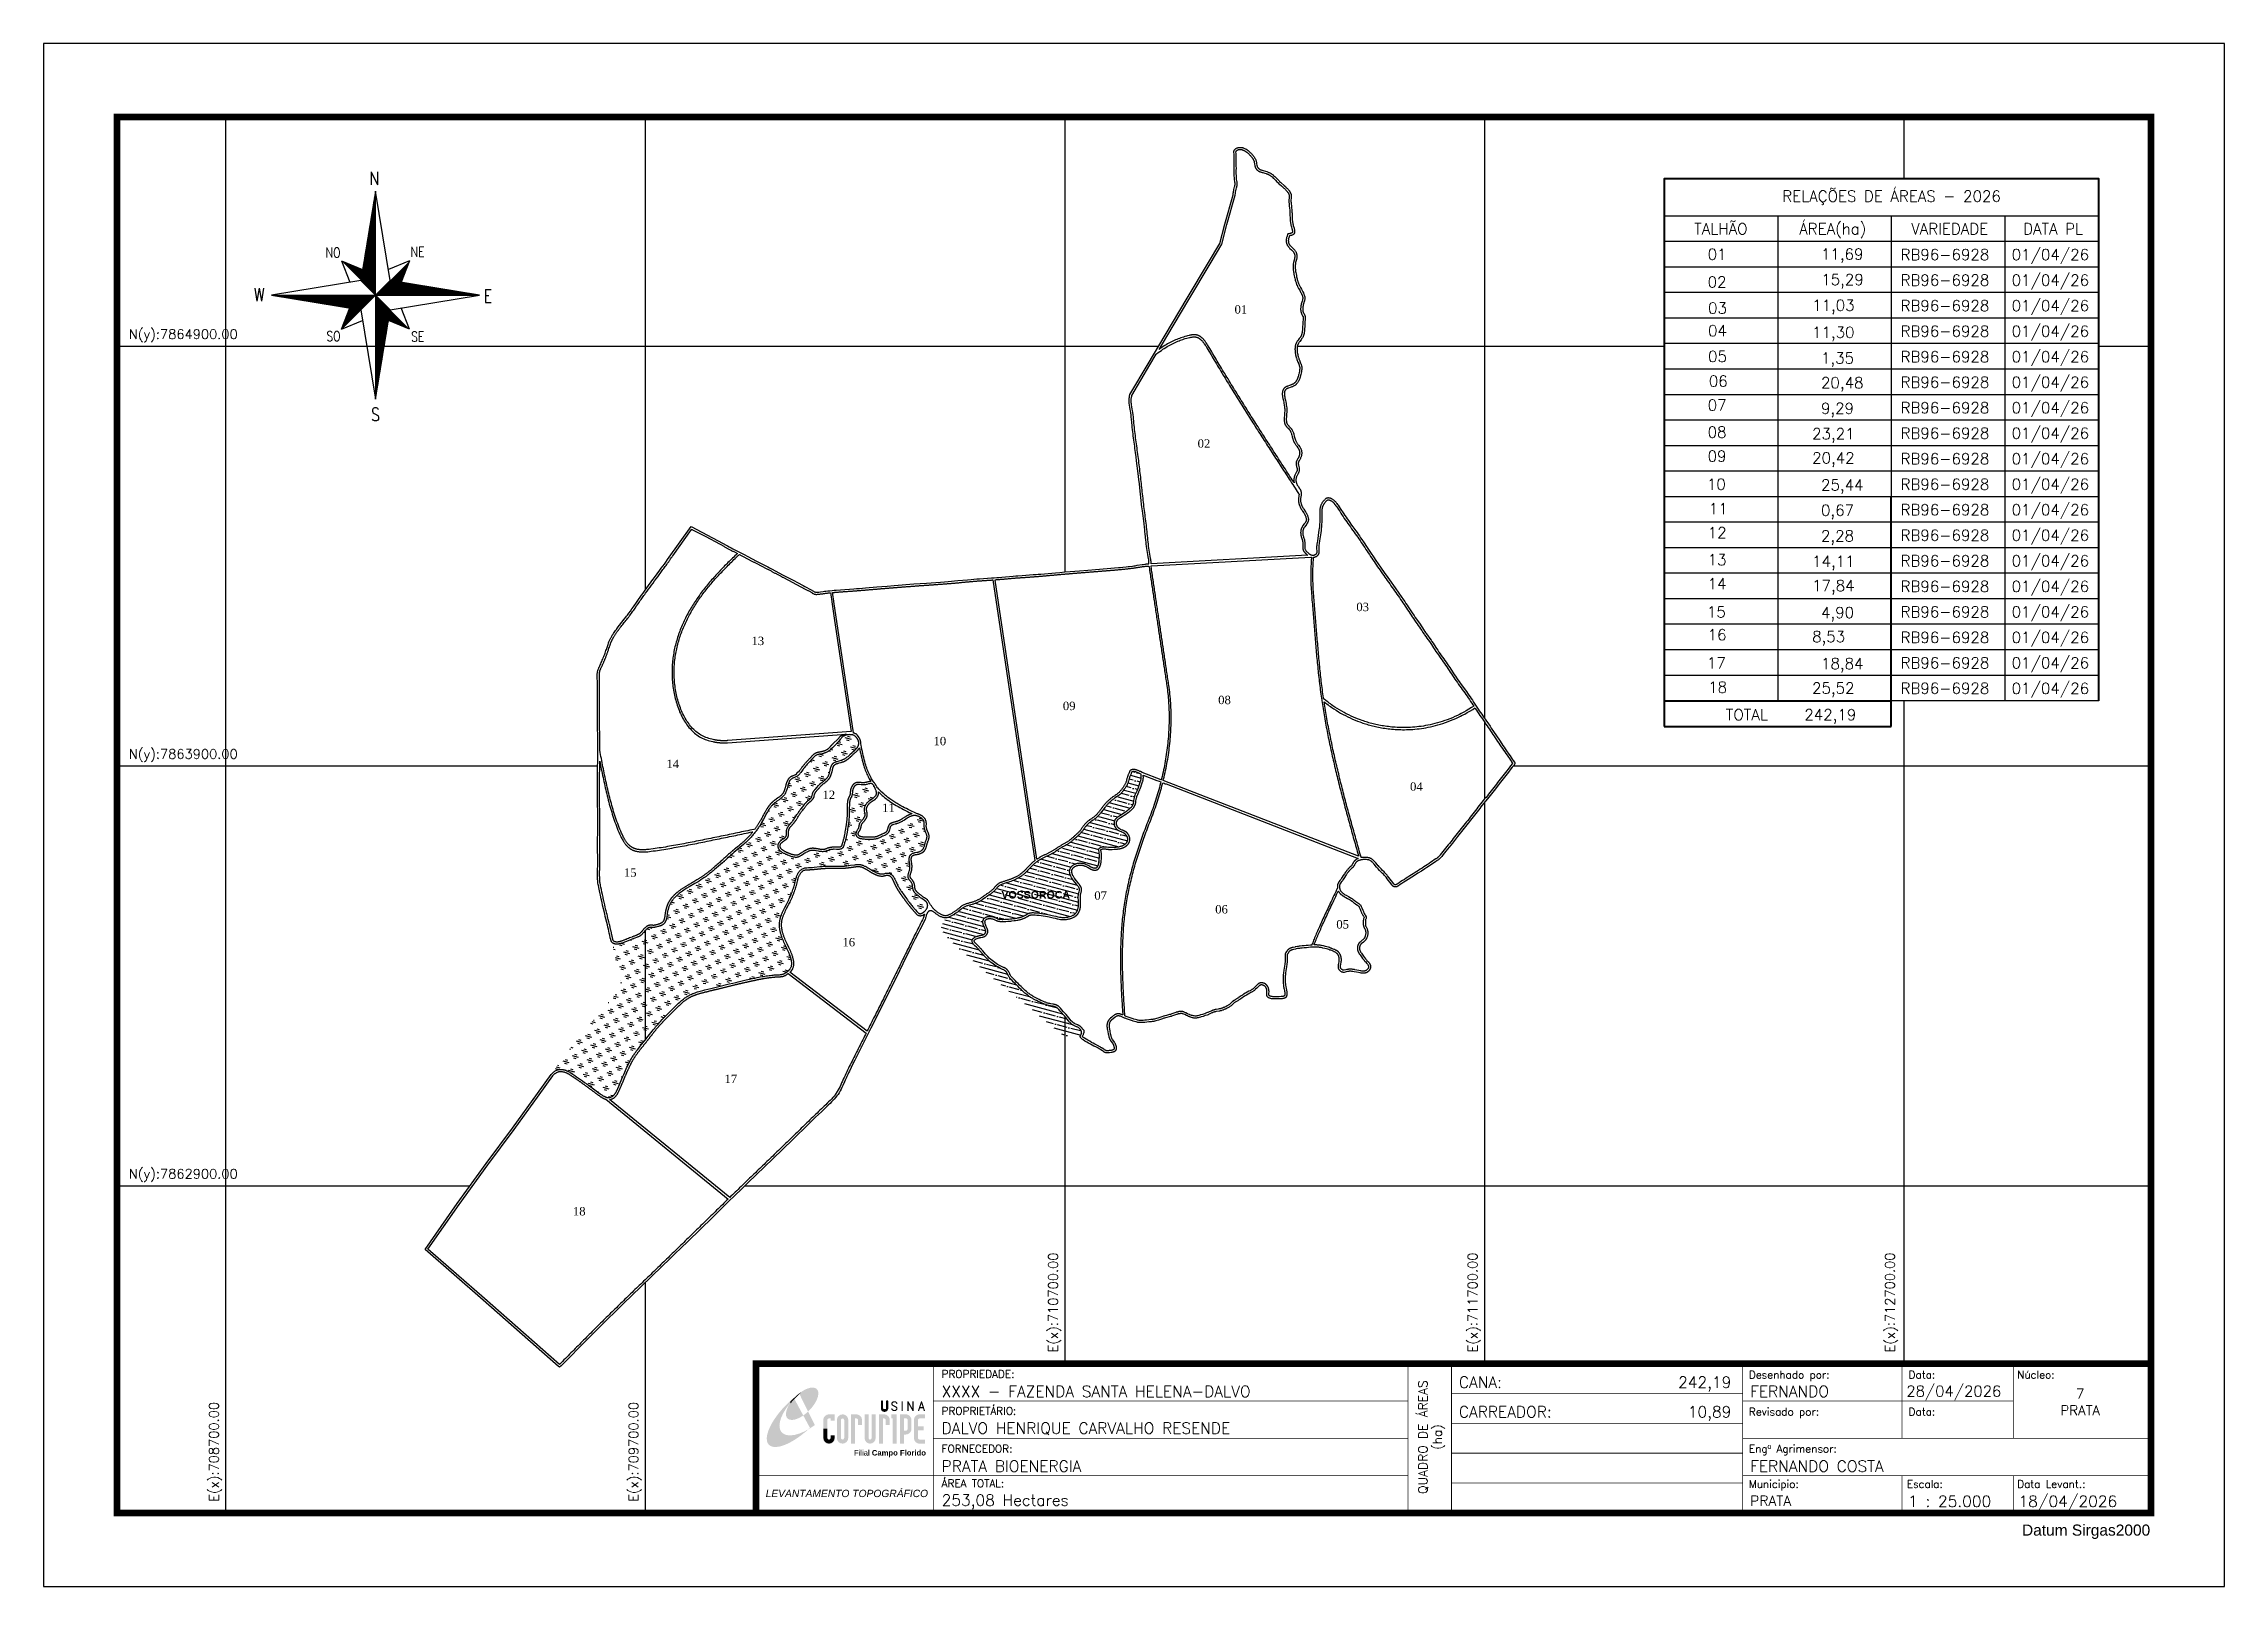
# Model space of a CAD drawing. Extents: x 708265 to 713463, y 7861946 to 7865621.
import ezdxf
from ezdxf.enums import TextEntityAlignment as Align

# ---------------------------------------------------------------- set-up
doc = ezdxf.new("R2010")
doc.units = 0
doc.linetypes.add('CONTINUO', pattern=[0])
doc.linetypes.add('LIN0', pattern=[0])
for name, color, linetype in [('011400xxxx', 1, 'Continuous'), ('011400xxxx001', 5, 'Continuous'), ('011400xxxx002', 5, 'Continuous'), ('011400xxxx003', 5, 'Continuous'), ('011400xxxx004', 5, 'Continuous'), ('011400xxxx005', 5, 'Continuous'), ('011400xxxx006', 5, 'Continuous'), ('011400xxxx007', 5, 'Continuous'), ('011400xxxx008', 5, 'Continuous'), ('011400xxxx009', 5, 'Continuous'), ('011400xxxx010', 5, 'Continuous'), ('011400xxxx011', 5, 'Continuous'), ('011400xxxx013', 5, 'Continuous'), ('011400xxxx014', 5, 'Continuous'), ('011400xxxx015', 5, 'Continuous'), ('011400xxxx016', 5, 'Continuous'), ('011400xxxx017', 5, 'Continuous'), ('011400xxxx018', 5, 'Continuous'), ('CANAL', 7, 'Continuous'), ('Legenda', 7, 'Continuous'), ('MALHA', 8, 'CONTINUO'), ('MARGEM', 7, 'CONTINUO'), ('Margen2', 5, 'Continuous'), ('NUMERAÇÕES', 7, 'Continuous'), ('SETA_NORTE', 3, 'Continuous'), ('texto', 7, 'Continuous'), ('ÁREAS', 7, 'Continuous')]:
    doc.layers.add(name, color=color, linetype=linetype)
doc.layers.add('011400xxxx012', color=5, linetype='Continuous', lineweight=25)
for name, color, linetype, true_color in [('NUMERAÇÕES DOS TALHÕES', 7, 'Continuous', 0xffffff), ('Vossoroca', 7, 'Continuous', 0xffffff), ('Área Verde', 7, 'Continuous', 0xffffff)]:
    doc.layers.add(name, color=color, linetype=linetype, true_color=true_color)
doc.styles.add('AREAS', font='times.ttf')
doc.styles.add('ARIAL', font='arial.ttf')
doc.styles.add('marcelo', font='arial.ttf')
doc.styles.add('ROMANS', font='romans', dxfattribs={"height": 0.2})
doc.styles.add('SIMPLEX', font='simplex', dxfattribs={"height": 0.2})
doc.styles.get("Standard").update_dxf_attribs({"font": 'arial.ttf'})

msp = doc.modelspace()

# ---------------------------------------------------------------- texts
at = {"layer": 'Legenda', "color": 7, "style": 'SIMPLEX'}
for s, p in [('01', (712231.4, 7865105.8)), ('11,69', (712501.4, 7865106.3)), ('RB96-6928', (712691.1, 7865105)), ('01/04/26', (712956, 7865105)), ('02', (712231.3, 7865039.8)), ('15,29', (712502.1, 7865045.7)), ('RB96-6928', (712691.1, 7865044.2)), ('01/04/26', (712956, 7865044.2)), ('01/04/26', (712956, 7864983.4)), ('03', (712232.4, 7864977.7)), ('11,03', (712480.4, 7864984.3)), ('RB96-6928', (712691.1, 7864983.4)), ('04', (712232.4, 7864923.8)), ('11,30', (712480.2, 7864919.9)), ('RB96-6928', (712691.1, 7864922.6)), ('01/04/26', (712956, 7864922.6)), ('05', (712232.4, 7864862.5)), ('1,35', (712501.6, 7864858.7)), ('RB96-6928', (712691.1, 7864861.8)), ('01/04/26', (712956, 7864861.8)), ('06', (712234.1, 7864803.7)), ('20,48', (712501.5, 7864799.9)), ('RB96-6928', (712691.1, 7864801.1)), ('01/04/26', (712956, 7864801.1)), ('07', (712231.6, 7864746.5)), ('9,29', (712501.4, 7864738.9)), ('RB96-6928', (712691.1, 7864740.3)), ('01/04/26', (712956, 7864740.3)), ('08', (712231.3, 7864682.1)), ('23,21', (712480.3, 7864678.3)), ('RB96-6928', (712691.1, 7864679.5)), ('01/04/26', (712956, 7864679.5)), ('09', (712231.3, 7864625)), ('01/04/26', (712956, 7864618.7)), ('20,42', (712480.4, 7864620.6)), ('RB96-6928', (712691.1, 7864618.7)), ('10', (712229.5, 7864557.9)), ('25,44', (712501.6, 7864556.3)), ('RB96-6928', (712691.1, 7864557.9)), ('01/04/26', (712956, 7864557.9)), ('11', (712234.1, 7864499.8)), ('0,67', (712501.5, 7864496)), ('RB96-6928', (712691.1, 7864497.2)), ('01/04/26', (712956, 7864497.2)), ('12', (712231.6, 7864442.6)), ('2,28', (712501.4, 7864435)), ('RB96-6928', (712691.1, 7864436.4)), ('01/04/26', (712956, 7864436.4)), ('13', (712231.3, 7864378.2)), ('14,11', (712480.3, 7864374.4)), ('RB96-6928', (712691.1, 7864375.6)), ('01/04/26', (712956, 7864375.6)), ('14', (712231.3, 7864321)), ('17,84', (712480.4, 7864316.6)), ('RB96-6928', (712691.1, 7864314.8)), ('01/04/26', (712956, 7864314.8)), ('15', (712229.5, 7864254)), ('4,90', (712501.6, 7864252.4)), ('RB96-6928', (712691.1, 7864254)), ('01/04/26', (712956, 7864254)), ('16', (712231.3, 7864199.5)), ('8,53', (712480.4, 7864195.1)), ('RB96-6928', (712691.1, 7864193.2)), ('01/04/26', (712956, 7864193.2)), ('17', (712229.5, 7864132.4)), ('18,84', (712501.6, 7864130.8)), ('RB96-6928', (712691.1, 7864132.5)), ('01/04/26', (712956, 7864132.5)), ('18', (712232.6, 7864074.5)), ('25,52', (712480.1, 7864072.3)), ('RB96-6928', (712691.1, 7864072)), ('01/04/26', (712956, 7864071.7))]:
    msp.add_text(s, height=26.25, dxfattribs=at).set_placement(p)
at = {"layer": 'Legenda', "insert": (710548.2, 7863602.2), "char_height": 18, "attachment_point": 1}
msp.add_mtext_dynamic_manual_height_columns('{\\fArial|b1|i0|c0|p34;VOSSOROCA}', width=160.683, gutter_width=12.5, heights=[0], dxfattribs=at)
at = {"layer": 'MALHA', "linetype": 'CONTINUO', "char_height": 22.75, "width": 460.352, "attachment_point": 7, "style": 'ROMANS'}
for s, insert in [('N(y):7864900.00', (708468.7, 7864909.6)), ('N(y):7863900.00', (708468.7, 7863909.6)), ('N(y):7862900.00', (708468.7, 7862909.6))]:
    msp.add_mtext(s, dxfattribs=dict(at, insert=insert))
at = {"layer": 'MALHA', "linetype": 'CONTINUO', "char_height": 22.75, "width": 272.144, "attachment_point": 7, "rotation": 90, "style": 'ROMANS'}
for s, insert in [('E(x):710700.00', (710690.2, 7862503)), ('E(x):711700.00', (711690.2, 7862503)), ('E(x):712700.00', (712684.8, 7862503)), ('E(x):708700.00', (708690.2, 7862147.2)), ('E(x):709700.00', (709690.2, 7862147.2))]:
    msp.add_mtext(s, dxfattribs=dict(at, insert=insert))
at = {"layer": 'texto', "color": 7, "linetype": 'Continuous', "style": 'SIMPLEX'}
for s, p in [('RELAÇÕES DE ÁREAS - 2026', (712669.7, 7865257.4)), ('TALHÃO', (712262.9, 7865179.6)), ('ÁREA(ha)', (712529.6, 7865179.6)), ('VARIEDADE', (712808.3, 7865179.6)), ('DATA PL', (713054.7, 7865179.6))]:
    msp.add_text(s, height=26.25, dxfattribs=at).set_placement(p, align=Align.MIDDLE_CENTER)
msp.add_text('TOTAL    242,19', height=26.25, dxfattribs=at).set_placement((712585.6, 7864009), align=Align.RIGHT)
at = {"layer": 'texto', "linetype": 'Continuous', "lineweight": 9}
for s, height, style, p in [('PROPRIEDADE:', 18.216, 'SIMPLEX', (710405.6, 7862460.6)), ('Desenhado por:', 18.216, 'SIMPLEX', (712329.7, 7862458.9)), ('Data:', 18.22, 'SIMPLEX', (712710.5, 7862458.9)), ('Núcleo:', 18.22, 'SIMPLEX', (712969.2, 7862458.9)), ('PROPRIETÁRIO:', 18.216, 'SIMPLEX', (710405.6, 7862372.9)), ('Revisado por:', 18.216, 'SIMPLEX', (712329.7, 7862370.7)), ('Data:', 18.22, 'SIMPLEX', (712710.5, 7862370.7)), ('FORNECEDOR:', 18.216, 'SIMPLEX', (710405.6, 7862282.6)), ('Engº Agrimensor:', 18.216, 'SIMPLEX', (712329.7, 7862282.6)), ('ÁREA TOTAL:', 18.216, 'SIMPLEX', (710405.6, 7862200.1)), ('Municipio:', 18.22, 'SIMPLEX', (712329.7, 7862198.7)), ('Escala:', 18.22, 'SIMPLEX', (712706, 7862198.7)), ('Data Levant.:', 18.216, 'SIMPLEX', (712969.2, 7862198.7)), ('Datum Sirgas2000', 26.413, 'marcelo', (712980.5, 7862093))]:
    msp.add_text(s, height=height, dxfattribs=dict(at, style=style)).set_placement(p, align=Align.TOP_LEFT)
at = {"layer": 'texto', "linetype": 'Continuous', "style": 'SIMPLEX'}
for s, height, p in [('XXXX - FAZENDA SANTA HELENA-DALVO', 26.89, (710405.6, 7862423.7)), ('CANA:', 26.89, (711638.5, 7862445.4)), ('FERNANDO', 26.89, (712332.6, 7862423.7)), ('28/04/2026', 25.89, (712704.9, 7862423.7)), ('CARREADOR:', 26.89, (711638.5, 7862374.9)), ('DALVO HENRIQUE CARVALHO RESENDE', 26.89, (710405.6, 7862336)), ('PRATA BIOENERGIA', 26.89, (710405.6, 7862245.6)), ('FERNANDO COSTA', 26.89, (712332.6, 7862245.6)), ('253,08 Hectares', 26.89, (710405.6, 7862164.4)), ('PRATA', 24.29, (712332.6, 7862161.8)), ('1 : 25.000', 26.89, (712709, 7862161.8)), ('18/04/2026', 26.89, (712972.2, 7862161.8))]:
    msp.add_text(s, height=height, dxfattribs=at).set_placement(p, align=Align.TOP_LEFT)
for s, height, p in [('QUADRO DE ÁREAS', 21.512, (711552.6, 7862301.3)), ('(ha)', 21.51, (711586.9, 7862301.3))]:
    msp.add_text(s, height=height, rotation=90, dxfattribs=at).set_placement(p, align=Align.MIDDLE_CENTER)
for s, p in [('242,19', (712287.7, 7862445.4)), ('10,89', (712287.7, 7862374.9))]:
    msp.add_text(s, height=26.89, dxfattribs=at).set_placement(p, align=Align.TOP_RIGHT)
for s, height, p in [('7', 23.4, (713119.3, 7862416.4)), ('PRATA', 23.42, (713119.3, 7862376.8))]:
    msp.add_text(s, height=height, dxfattribs=at).set_placement(p, align=Align.TOP_CENTER)
at = {"layer": 'texto', "color": 3, "linetype": 'ByBlock', "lineweight": 5, "insert": (709986.3, 7862175.9), "char_height": 17.5, "attachment_point": 1}
msp.add_mtext_dynamic_manual_height_columns('{\\fArial|b0|i1|c0|p34;\\C7;LEVANTAMENTO TOPOGRÁFICO}', width=712.371, gutter_width=0.7, heights=[0], dxfattribs=at)

# ---------------------------------------------------------------- blocks, each defined once
blk = doc.blocks.new('area_de_talhao')
at = {"layer": 'NUMERAÇÕES', "linetype": 'Continuous', "style": 'AREAS'}
blk.add_attdef('NRO', text='', height=20, dxfattribs=at).set_placement((0, 6.1), align=Align.CENTER)
at = {"layer": 'ÁREAS', "linetype": 'Continuous', "style": 'AREAS', "flags": 1}
for tag, height, p in [('AREAREAL', 0.001, (0, 0)), ('AREA', 20, (0, -23.9))]:
    blk.add_attdef(tag, text='', height=height, dxfattribs=at).set_placement(p, align=Align.CENTER)
blk = doc.blocks.new('setanorte')
at = {"layer": 'SETA_NORTE', "linetype": 'Continuous'}
for points in [[(735979.4, 7809320.7), (735981.9, 7809335.9), (735952.3, 7809347.8)], [(736020.6, 7809320.7), (736035.8, 7809318.2), (736047.7, 7809347.8)], [(735979.4, 7809279.5), (735964.2, 7809282), (735952.3, 7809252.4)], [(736020.6, 7809279.5), (736018.1, 7809264.3), (736047.7, 7809252.4)]]:
    blk.add_hatch(color=256, dxfattribs=at).paths.add_polyline_path(points)
for p, q in [((735998.1, 7809434.4), (736000, 7809436.2)), ((735998.4, 7809435.9), (736000, 7809437.5)), ((735998.6, 7809437.5), (736000, 7809438.8)), ((735998.9, 7809439), (736000, 7809440.1)), ((735999.1, 7809440.5), (736000, 7809441.4)), ((735999.4, 7809442.1), (736000, 7809442.7)), ((735999.7, 7809443.6), (736000, 7809444)), ((735999.9, 7809445.2), (736000, 7809445.2)), ((735992, 7809397.4), (736000, 7809405.3)), ((735992.3, 7809398.9), (736000, 7809406.6)), ((735992.5, 7809400.5), (736000, 7809407.9)), ((735992.8, 7809402), (736000, 7809409.2)), ((735993.1, 7809403.6), (736000, 7809410.5)), ((735993.3, 7809405.1), (736000, 7809411.8)), ((735993.6, 7809406.6), (736000, 7809413.1)), ((735993.8, 7809408.2), (736000, 7809414.4)), ((735994.1, 7809409.7), (736000, 7809415.6)), ((735994.3, 7809411.3), (736000, 7809416.9)), ((735994.6, 7809412.8), (736000, 7809418.2)), ((735994.8, 7809414.3), (736000, 7809419.5)), ((735995.1, 7809415.9), (736000, 7809420.8)), ((735995.3, 7809417.4), (736000, 7809422.1)), ((735995.6, 7809419), (736000, 7809423.4)), ((735995.8, 7809420.5), (736000, 7809424.7)), ((735996.1, 7809422), (736000, 7809425.9)), ((735996.4, 7809423.6), (736000, 7809427.2)), ((735996.6, 7809425.1), (736000, 7809428.5)), ((735996.9, 7809426.7), (736000, 7809429.8)), ((735997.1, 7809428.2), (736000, 7809431.1)), ((735997.4, 7809429.7), (736000, 7809432.4)), ((735997.6, 7809431.3), (736000, 7809433.7)), ((735997.9, 7809432.8), (736000, 7809435)), ((735985.9, 7809360.4), (736000, 7809374.5)), ((735986.2, 7809361.9), (736000, 7809375.7)), ((735986.5, 7809363.5), (736000, 7809377)), ((735986.7, 7809365), (736000, 7809378.3)), ((735987, 7809366.6), (736000, 7809379.6)), ((735987.2, 7809368.1), (736000, 7809380.9)), ((735987.5, 7809369.7), (736000, 7809382.2)), ((735987.7, 7809371.2), (736000, 7809383.5)), ((735988, 7809372.7), (736000, 7809384.8)), ((735988.2, 7809374.3), (736000, 7809386)), ((735988.5, 7809375.8), (736000, 7809387.3)), ((735988.7, 7809377.4), (736000, 7809388.6)), ((735989, 7809378.9), (736000, 7809389.9)), ((735989.2, 7809380.4), (736000, 7809391.2)), ((735989.5, 7809382), (736000, 7809392.5)), ((735989.8, 7809383.5), (736000, 7809393.8)), ((735990, 7809385.1), (736000, 7809395.1)), ((735990.3, 7809386.6), (736000, 7809396.3)), ((735990.5, 7809388.1), (736000, 7809397.6)), ((735990.8, 7809389.7), (736000, 7809398.9)), ((735991, 7809391.2), (736000, 7809400.2)), ((735991.3, 7809392.8), (736000, 7809401.5)), ((735991.5, 7809394.3), (736000, 7809402.8)), ((735991.8, 7809395.8), (736000, 7809404.1)), ((735952.3, 7809347.8), (735981.9, 7809335.9)), ((735952.3, 7809347.8), (735964.2, 7809318.2)), ((735979.9, 7809323.4), (736000, 7809343.6)), ((735980.1, 7809325), (736000, 7809344.9)), ((735980.4, 7809326.5), (736000, 7809346.1)), ((735980.6, 7809328), (736000, 7809347.4)), ((735980.9, 7809329.6), (736000, 7809348.7)), ((735981.1, 7809331.1), (736000, 7809350)), ((735981.4, 7809332.7), (736000, 7809351.3)), ((735981.6, 7809334.2), (736000, 7809352.6)), ((735981.9, 7809335.8), (736000, 7809353.9)), ((735982.1, 7809337.3), (736000, 7809355.2)), ((735982.4, 7809338.8), (736000, 7809356.4)), ((735982.6, 7809340.4), (736000, 7809357.7)), ((735982.9, 7809341.9), (736000, 7809359)), ((735983.2, 7809343.5), (736000, 7809360.3)), ((735983.4, 7809345), (736000, 7809361.6)), ((735983.7, 7809346.5), (736000, 7809362.9)), ((735983.9, 7809348.1), (736000, 7809364.2)), ((735984.2, 7809349.6), (736000, 7809365.4)), ((735984.4, 7809351.2), (736000, 7809366.7)), ((735984.7, 7809352.7), (736000, 7809368)), ((735984.9, 7809354.2), (736000, 7809369.3)), ((735985.2, 7809355.8), (736000, 7809370.6)), ((735985.4, 7809357.3), (736000, 7809371.9)), ((735985.7, 7809358.9), (736000, 7809373.2)), ((736047.7, 7809347.8), (736018.1, 7809335.9)), ((736047.7, 7809347.8), (736035.8, 7809318.2)), ((735979.6, 7809321.9), (736000, 7809342.3)), ((735979.6, 7809320.5), (736000, 7809341)), ((735980.2, 7809319.9), (736000, 7809339.7)), ((735980.8, 7809319.3), (736000, 7809338.4)), ((735981.5, 7809318.6), (736000, 7809337.1)), ((735982.1, 7809318), (736000, 7809335.8)), ((735982.8, 7809317.3), (736000, 7809334.6)), ((735983.4, 7809316.7), (736000, 7809333.3)), ((735984.1, 7809316), (736000, 7809332)), ((735984.7, 7809315.4), (736000, 7809330.7)), ((735985.3, 7809314.8), (736000, 7809329.4)), ((735986, 7809314.1), (736000, 7809328.1)), ((735986.6, 7809313.5), (736000, 7809326.8)), ((735987.3, 7809312.8), (736000, 7809325.5)), ((735987.9, 7809312.2), (736000, 7809324.3)), ((735988.6, 7809311.5), (736000, 7809323)), ((735989.2, 7809310.9), (736000, 7809321.7)), ((735989.8, 7809310.2), (736000, 7809320.4)), ((735990.5, 7809309.6), (736000, 7809319.1)), ((735991.1, 7809309), (736000, 7809317.8)), ((735991.8, 7809308.3), (736000, 7809316.5)), ((735992.4, 7809307.7), (736000, 7809315.3)), ((735993.1, 7809307), (736000, 7809314)), ((736000.3, 7809300.1), (736020.8, 7809320.7)), ((736001.6, 7809300.1), (736021.9, 7809320.5)), ((736002.9, 7809300.1), (736023.1, 7809320.3)), ((736004.2, 7809300.1), (736024.2, 7809320.1)), ((736005.4, 7809300.1), (736025.3, 7809319.9)), ((736006.7, 7809300.1), (736026.4, 7809319.7)), ((736008, 7809300.1), (736027.5, 7809319.6)), ((736009.3, 7809300.1), (736028.6, 7809319.4)), ((736010.6, 7809300.1), (736029.7, 7809319.2)), ((736011.9, 7809300.1), (736030.8, 7809319)), ((736013.2, 7809300.1), (736031.9, 7809318.8)), ((736014.4, 7809300.1), (736033, 7809318.6)), ((736015.7, 7809300.1), (736034.1, 7809318.5)), ((736017, 7809300.1), (736035.2, 7809318.3)), ((736018.3, 7809300.1), (736036.3, 7809318.1)), ((736019.6, 7809300.1), (736037.4, 7809317.9)), ((736020.9, 7809300.1), (736038.5, 7809317.7)), ((736022.2, 7809300.1), (736039.6, 7809317.6)), ((736023.5, 7809300.1), (736040.7, 7809317.4)), ((736024.7, 7809300.1), (736041.8, 7809317.2)), ((736026, 7809300.1), (736042.9, 7809317)), ((736027.3, 7809300.1), (736044.1, 7809316.8)), ((736028.6, 7809300.1), (736045.2, 7809316.6)), ((736029.9, 7809300.1), (736046.3, 7809316.5)), ((736031.2, 7809300.1), (736047.4, 7809316.3)), ((736032.5, 7809300.1), (736048.5, 7809316.1)), ((736033.8, 7809300.1), (736049.6, 7809315.9)), ((736035, 7809300.1), (736050.7, 7809315.7)), ((736036.3, 7809300.1), (736051.8, 7809315.6)), ((736037.6, 7809300.1), (736052.9, 7809315.4)), ((736038.9, 7809300.1), (736054, 7809315.2)), ((736040.2, 7809300.1), (736055.1, 7809315)), ((736041.5, 7809300.1), (736056.2, 7809314.8)), ((736042.8, 7809300.1), (736057.3, 7809314.6)), ((736044.1, 7809300.1), (736058.4, 7809314.5)), ((736045.3, 7809300.1), (736059.5, 7809314.3)), ((736046.6, 7809300.1), (736060.6, 7809314.1)), ((736047.9, 7809300.1), (736061.7, 7809313.9)), ((736049.2, 7809300.1), (736062.8, 7809313.7)), ((736050.5, 7809300.1), (736063.9, 7809313.6)), ((736051.8, 7809300.1), (736065, 7809313.4)), ((736053.1, 7809300.1), (736066.2, 7809313.2)), ((736054.4, 7809300.1), (736067.3, 7809313)), ((735854.8, 7809300), (735854.8, 7809300.1)), ((735855.9, 7809299.8), (735856.1, 7809300.1)), ((735857, 7809299.7), (735857.4, 7809300.1)), ((735858.1, 7809299.5), (735858.7, 7809300.1)), ((735859.2, 7809299.3), (735860, 7809300.1)), ((735860.3, 7809299.1), (735861.3, 7809300.1)), ((735861.4, 7809298.9), (735862.6, 7809300.1)), ((735862.5, 7809298.8), (735863.9, 7809300.1)), ((735863.6, 7809298.6), (735865.1, 7809300.1)), ((735864.7, 7809298.4), (735866.4, 7809300.1)), ((735865.8, 7809298.2), (735867.7, 7809300.1)), ((735866.9, 7809298), (735869, 7809300.1)), ((735868, 7809297.8), (735870.3, 7809300.1)), ((735869.1, 7809297.7), (735871.6, 7809300.1)), ((735870.3, 7809297.5), (735872.9, 7809300.1)), ((735871.4, 7809297.3), (735874.2, 7809300.1)), ((735872.5, 7809297.1), (735875.4, 7809300.1)), ((735873.6, 7809296.9), (735876.7, 7809300.1)), ((735874.7, 7809296.8), (735878, 7809300.1)), ((735875.8, 7809296.6), (735879.3, 7809300.1)), ((735876.9, 7809296.4), (735880.6, 7809300.1)), ((735878, 7809296.2), (735881.9, 7809300.1)), ((735879.1, 7809296), (735883.2, 7809300.1)), ((735880.2, 7809295.8), (735884.5, 7809300.1)), ((735881.3, 7809295.7), (735885.7, 7809300.1)), ((735882.4, 7809295.5), (735887, 7809300.1)), ((735883.5, 7809295.3), (735888.3, 7809300.1)), ((735884.6, 7809295.1), (735889.6, 7809300.1)), ((735885.7, 7809294.9), (735890.9, 7809300.1)), ((735886.8, 7809294.8), (735892.2, 7809300.1)), ((735887.9, 7809294.6), (735893.5, 7809300.1)), ((735889, 7809294.4), (735894.7, 7809300.1)), ((735890.1, 7809294.2), (735896, 7809300.1)), ((735891.2, 7809294), (735897.3, 7809300.1)), ((735892.4, 7809293.8), (735898.6, 7809300.1)), ((735893.5, 7809293.7), (735899.9, 7809300.1)), ((735894.6, 7809293.5), (735901.2, 7809300.1)), ((735895.7, 7809293.3), (735902.5, 7809300.1)), ((735896.8, 7809293.1), (735903.8, 7809300.1)), ((735897.9, 7809292.9), (735905, 7809300.1)), ((735899, 7809292.8), (735906.3, 7809300.1)), ((735900.1, 7809292.6), (735907.6, 7809300.1)), ((735901.2, 7809292.4), (735908.9, 7809300.1)), ((735902.3, 7809292.2), (735910.2, 7809300.1)), ((735903.4, 7809292), (735911.5, 7809300.1)), ((735904.5, 7809291.8), (735912.8, 7809300.1)), ((735905.6, 7809291.7), (735914.1, 7809300.1)), ((735906.7, 7809291.5), (735915.3, 7809300.1)), ((735907.8, 7809291.3), (735916.6, 7809300.1)), ((735908.9, 7809291.1), (735917.9, 7809300.1)), ((735910, 7809290.9), (735919.2, 7809300.1)), ((735911.1, 7809290.7), (735920.5, 7809300.1)), ((735912.2, 7809290.6), (735921.8, 7809300.1)), ((735913.4, 7809290.4), (735923.1, 7809300.1)), ((735914.5, 7809290.2), (735924.4, 7809300.1)), ((735915.6, 7809290), (735925.6, 7809300.1)), ((735916.7, 7809289.8), (735926.9, 7809300.1)), ((735917.8, 7809289.7), (735928.2, 7809300.1)), ((735918.9, 7809289.5), (735929.5, 7809300.1)), ((735920, 7809289.3), (735930.8, 7809300.1)), ((735921.1, 7809289.1), (735932.1, 7809300.1)), ((735922.2, 7809288.9), (735933.4, 7809300.1)), ((735923.3, 7809288.7), (735934.6, 7809300.1)), ((735924.4, 7809288.6), (735935.9, 7809300.1)), ((735925.5, 7809288.4), (735937.2, 7809300.1)), ((735926.6, 7809288.2), (735938.5, 7809300.1)), ((735927.7, 7809288), (735939.8, 7809300.1)), ((735928.8, 7809287.8), (735941.1, 7809300.1)), ((735929.9, 7809287.7), (735942.4, 7809300.1)), ((735931, 7809287.5), (735943.7, 7809300.1)), ((735932.1, 7809287.3), (735944.9, 7809300.1)), ((735933.2, 7809287.1), (735946.2, 7809300.1)), ((735934.3, 7809286.9), (735947.5, 7809300.1)), ((735935.5, 7809286.7), (735948.8, 7809300.1)), ((735936.6, 7809286.6), (735950.1, 7809300.1)), ((735937.7, 7809286.4), (735951.4, 7809300.1)), ((735938.8, 7809286.2), (735952.7, 7809300.1)), ((735939.9, 7809286), (735954, 7809300.1)), ((735941, 7809285.8), (735955.2, 7809300.1)), ((735942.1, 7809285.7), (735956.5, 7809300.1)), ((735943.2, 7809285.5), (735957.8, 7809300.1)), ((735944.3, 7809285.3), (735959.1, 7809300.1)), ((735945.4, 7809285.1), (735960.4, 7809300.1)), ((735946.5, 7809284.9), (735961.7, 7809300.1)), ((735947.6, 7809284.7), (735963, 7809300.1)), ((735948.7, 7809284.6), (735964.3, 7809300.1)), ((735949.8, 7809284.4), (735965.5, 7809300.1)), ((735950.9, 7809284.2), (735966.8, 7809300.1)), ((735952, 7809284), (735968.1, 7809300.1)), ((736000, 7809300.1), (735952.3, 7809252.4)), ((735953.1, 7809283.8), (735969.4, 7809300.1)), ((735954.2, 7809283.6), (735970.7, 7809300.1)), ((735955.3, 7809283.5), (735972, 7809300.1)), ((735956.4, 7809283.3), (735973.3, 7809300.1)), ((735957.6, 7809283.1), (735974.5, 7809300.1)), ((735958.7, 7809282.9), (735975.8, 7809300.1)), ((735959.8, 7809282.7), (735977.1, 7809300.1)), ((735960.9, 7809282.6), (735978.4, 7809300.1)), ((735962, 7809282.4), (735979.7, 7809300.1)), ((735963.1, 7809282.2), (735981, 7809300.1)), ((735964.2, 7809282), (735982.3, 7809300.1)), ((735965.3, 7809281.8), (735983.6, 7809300.1)), ((735966.4, 7809281.6), (735984.8, 7809300.1)), ((735967.5, 7809281.5), (735986.1, 7809300.1)), ((735968.6, 7809281.3), (735987.4, 7809300.1)), ((735969.7, 7809281.1), (735988.7, 7809300.1)), ((735970.8, 7809280.9), (735990, 7809300.1)), ((735971.9, 7809280.7), (735991.3, 7809300.1)), ((735973, 7809280.6), (735992.6, 7809300.1)), ((735974.1, 7809280.4), (735993.9, 7809300.1)), ((735975.2, 7809280.2), (735995.1, 7809300.1)), ((735976.3, 7809280), (735996.4, 7809300.1)), ((735977.4, 7809279.8), (735997.7, 7809300.1)), ((735978.6, 7809279.6), (735999, 7809300.1)), ((735993.7, 7809306.4), (736000, 7809312.7)), ((735994.4, 7809305.7), (736000, 7809311.4)), ((735995, 7809305.1), (736000, 7809310.1)), ((735995.6, 7809304.5), (736000, 7809308.8)), ((735996.3, 7809303.8), (736000, 7809307.5)), ((735996.9, 7809303.2), (736000, 7809306.2)), ((735997.6, 7809302.5), (736000, 7809305)), ((735998.2, 7809301.9), (736000, 7809303.7)), ((735998.9, 7809301.2), (736000, 7809302.4)), ((735999.5, 7809300.6), (736000, 7809301.1)), ((736000, 7809299.8), (736000.1, 7809300)), ((736000, 7809298.5), (736000.8, 7809299.3)), ((736000, 7809297.2), (736001.4, 7809298.7)), ((736000, 7809295.9), (736002.1, 7809298)), ((736000, 7809294.7), (736002.7, 7809297.4)), ((736000, 7809293.4), (736003.4, 7809296.7)), ((736000, 7809292.1), (736004, 7809296.1)), ((736000, 7809290.8), (736004.7, 7809295.4)), ((736000, 7809289.5), (736005.3, 7809294.8)), ((736000, 7809288.2), (736005.9, 7809294.2)), ((736000, 7809286.9), (736006.6, 7809293.5)), ((736000, 7809285.6), (736007.2, 7809292.9)), ((736000, 7809284.4), (736007.9, 7809292.2)), ((736000, 7809283.1), (736008.5, 7809291.6)), ((736000, 7809281.8), (736009.2, 7809290.9)), ((736000, 7809280.5), (736009.8, 7809290.3)), ((736000, 7809279.2), (736010.4, 7809289.7)), ((736000, 7809277.9), (736011.1, 7809289)), ((736000, 7809276.6), (736011.7, 7809288.4)), ((736000, 7809275.4), (736012.4, 7809287.7)), ((736000, 7809274.1), (736013, 7809287.1)), ((736000, 7809272.8), (736013.7, 7809286.4)), ((736000, 7809271.5), (736014.3, 7809285.8)), ((736000, 7809270.2), (736014.9, 7809285.2)), ((736000, 7809268.9), (736015.6, 7809284.5)), ((736000, 7809267.6), (736016.2, 7809283.9)), ((736000, 7809266.3), (736016.9, 7809283.2)), ((736000, 7809265.1), (736017.5, 7809282.6)), ((736055.6, 7809300.1), (736068.4, 7809312.8)), ((736056.9, 7809300.1), (736069.5, 7809312.6)), ((736058.2, 7809300.1), (736070.6, 7809312.5)), ((736059.5, 7809300.1), (736071.7, 7809312.3)), ((736060.8, 7809300.1), (736072.8, 7809312.1)), ((736062.1, 7809300.1), (736073.9, 7809311.9)), ((736063.4, 7809300.1), (736075, 7809311.7)), ((736064.6, 7809300.1), (736076.1, 7809311.5)), ((736065.9, 7809300.1), (736077.2, 7809311.4)), ((736067.2, 7809300.1), (736078.3, 7809311.2)), ((736068.5, 7809300.1), (736079.4, 7809311)), ((736069.8, 7809300.1), (736080.5, 7809310.8)), ((736071.1, 7809300.1), (736081.6, 7809310.6)), ((736072.4, 7809300.1), (736082.7, 7809310.5)), ((736073.7, 7809300.1), (736083.8, 7809310.3)), ((736074.9, 7809300.1), (736084.9, 7809310.1)), ((736076.2, 7809300.1), (736086, 7809309.9)), ((736077.5, 7809300.1), (736087.1, 7809309.7)), ((736078.8, 7809300.1), (736088.3, 7809309.5)), ((736080.1, 7809300.1), (736089.4, 7809309.4)), ((736081.4, 7809300.1), (736090.5, 7809309.2)), ((736082.7, 7809300.1), (736091.6, 7809309)), ((736084, 7809300.1), (736092.7, 7809308.8)), ((736085.2, 7809300.1), (736093.8, 7809308.6)), ((736086.5, 7809300.1), (736094.9, 7809308.5)), ((736087.8, 7809300.1), (736096, 7809308.3)), ((736089.1, 7809300.1), (736097.1, 7809308.1)), ((736090.4, 7809300.1), (736098.2, 7809307.9)), ((736091.7, 7809300.1), (736099.3, 7809307.7)), ((736093, 7809300.1), (736100.4, 7809307.5)), ((736094.3, 7809300.1), (736101.5, 7809307.4)), ((736095.5, 7809300.1), (736102.6, 7809307.2)), ((736096.8, 7809300.1), (736103.7, 7809307)), ((736098.1, 7809300.1), (736104.8, 7809306.8)), ((736099.4, 7809300.1), (736105.9, 7809306.6)), ((736100.7, 7809300.1), (736107, 7809306.5)), ((736102, 7809300.1), (736108.1, 7809306.3)), ((736103.3, 7809300.1), (736109.3, 7809306.1)), ((736104.5, 7809300.1), (736110.4, 7809305.9)), ((736105.8, 7809300.1), (736111.5, 7809305.7)), ((736107.1, 7809300.1), (736112.6, 7809305.5)), ((736108.4, 7809300.1), (736113.7, 7809305.4)), ((736109.7, 7809300.1), (736114.8, 7809305.2)), ((736111, 7809300.1), (736115.9, 7809305)), ((736112.3, 7809300.1), (736117, 7809304.8)), ((736113.6, 7809300.1), (736118.1, 7809304.6)), ((736114.8, 7809300.1), (736119.2, 7809304.4)), ((736116.1, 7809300.1), (736120.3, 7809304.3)), ((736117.4, 7809300.1), (736121.4, 7809304.1)), ((736118.7, 7809300.1), (736122.5, 7809303.9)), ((736120, 7809300.1), (736123.6, 7809303.7)), ((736121.3, 7809300.1), (736124.7, 7809303.5)), ((736122.6, 7809300.1), (736125.8, 7809303.4)), ((736123.9, 7809300.1), (736126.9, 7809303.2)), ((736125.1, 7809300.1), (736128, 7809303)), ((736126.4, 7809300.1), (736129.1, 7809302.8)), ((736127.7, 7809300.1), (736130.2, 7809302.6)), ((736129, 7809300.1), (736131.4, 7809302.4)), ((736130.3, 7809300.1), (736132.5, 7809302.3)), ((736131.6, 7809300.1), (736133.6, 7809302.1)), ((736132.9, 7809300.1), (736134.7, 7809301.9)), ((736134.2, 7809300.1), (736135.8, 7809301.7)), ((736135.4, 7809300.1), (736136.9, 7809301.5)), ((736136.7, 7809300.1), (736138, 7809301.4)), ((736138, 7809300.1), (736139.1, 7809301.2)), ((736139.3, 7809300.1), (736140.2, 7809301)), ((736140.6, 7809300.1), (736141.3, 7809300.8)), ((736141.9, 7809300.1), (736142.4, 7809300.6)), ((736143.2, 7809300.1), (736143.5, 7809300.4)), ((736144.4, 7809300.1), (736144.6, 7809300.3)), ((735952.3, 7809252.4), (735964.2, 7809282)), ((735952.3, 7809252.4), (735981.9, 7809264.3)), ((736000, 7809263.8), (736018.2, 7809281.9)), ((736000, 7809262.5), (736018.8, 7809281.3)), ((736000, 7809261.2), (736019.5, 7809280.6)), ((736000, 7809259.9), (736020.1, 7809280)), ((736000, 7809258.6), (736020.5, 7809279.2)), ((736000, 7809257.3), (736020.3, 7809277.6)), ((736000, 7809256), (736020, 7809276.1)), ((736000, 7809254.8), (736019.8, 7809274.5)), ((736000, 7809253.5), (736019.5, 7809273)), ((736000, 7809252.2), (736019.3, 7809271.5)), ((736000, 7809250.9), (736019, 7809269.9)), ((736000, 7809249.6), (736018.8, 7809268.4)), ((736000, 7809248.3), (736018.5, 7809266.8)), ((736000, 7809247), (736018.3, 7809265.3)), ((736000, 7809245.7), (736018, 7809263.7)), ((736000, 7809244.5), (736017.7, 7809262.2)), ((736000, 7809243.2), (736017.5, 7809260.7)), ((736000, 7809241.9), (736017.2, 7809259.1)), ((736000, 7809240.6), (736017, 7809257.6)), ((736000, 7809239.3), (736016.7, 7809256)), ((736000, 7809238), (736016.5, 7809254.5)), ((736000, 7809236.7), (736016.2, 7809253)), ((736047.7, 7809252.4), (736018.1, 7809264.3)), ((736047.7, 7809252.4), (736035.8, 7809282)), ((736000, 7809235.5), (736016, 7809251.4)), ((736000, 7809234.2), (736015.7, 7809249.9)), ((736000, 7809232.9), (736015.5, 7809248.3)), ((736000, 7809231.6), (736015.2, 7809246.8)), ((736000, 7809230.3), (736015, 7809245.3)), ((736000, 7809229), (736014.7, 7809243.7)), ((736000, 7809227.7), (736014.4, 7809242.2)), ((736000, 7809226.4), (736014.2, 7809240.6)), ((736000, 7809225.2), (736013.9, 7809239.1)), ((736000, 7809223.9), (736013.7, 7809237.5)), ((736000, 7809222.6), (736013.4, 7809236)), ((736000, 7809221.3), (736013.2, 7809234.5)), ((736000, 7809220), (736012.9, 7809232.9)), ((736000, 7809218.7), (736012.7, 7809231.4)), ((736000, 7809217.4), (736012.4, 7809229.8)), ((736000, 7809216.1), (736012.2, 7809228.3)), ((736000, 7809214.9), (736011.9, 7809226.8)), ((736000, 7809213.6), (736011.7, 7809225.2)), ((736000, 7809212.3), (736011.4, 7809223.7)), ((736000, 7809211), (736011.1, 7809222.1)), ((736000, 7809209.7), (736010.9, 7809220.6)), ((736000, 7809208.4), (736010.6, 7809219.1)), ((736000, 7809207.1), (736010.4, 7809217.5)), ((736000, 7809205.8), (736010.1, 7809216)), ((736000, 7809204.6), (736009.9, 7809214.4)), ((736000, 7809203.3), (736009.6, 7809212.9)), ((736000, 7809202), (736009.4, 7809211.4)), ((736000, 7809200.7), (736009.1, 7809209.8)), ((736000, 7809199.4), (736008.9, 7809208.3)), ((736000, 7809198.1), (736008.6, 7809206.7)), ((736000, 7809196.8), (736008.4, 7809205.2)), ((736000, 7809195.6), (736008.1, 7809203.6)), ((736000, 7809194.3), (736007.8, 7809202.1)), ((736000, 7809193), (736007.6, 7809200.6)), ((736000, 7809191.7), (736007.3, 7809199)), ((736000, 7809190.4), (736007.1, 7809197.5)), ((736000, 7809189.1), (736006.8, 7809195.9)), ((736000, 7809187.8), (736006.6, 7809194.4)), ((736000, 7809186.5), (736006.3, 7809192.9)), ((736000, 7809185.3), (736006.1, 7809191.3)), ((736000, 7809184), (736005.8, 7809189.8)), ((736000, 7809182.7), (736005.6, 7809188.2)), ((736000, 7809181.4), (736005.3, 7809186.7)), ((736000, 7809180.1), (736005.1, 7809185.2)), ((736000, 7809178.8), (736004.8, 7809183.6)), ((736000, 7809177.5), (736004.5, 7809182.1)), ((736000, 7809176.2), (736004.3, 7809180.5)), ((736000, 7809175), (736004, 7809179)), ((736000, 7809173.7), (736003.8, 7809177.5)), ((736000, 7809172.4), (736003.5, 7809175.9)), ((736000, 7809171.1), (736003.3, 7809174.4)), ((736000, 7809169.8), (736003, 7809172.8)), ((736000, 7809168.5), (736002.8, 7809171.3)), ((736000, 7809167.2), (736002.5, 7809169.7)), ((736000, 7809165.9), (736002.3, 7809168.2)), ((736000, 7809164.7), (736002, 7809166.7)), ((736000, 7809163.4), (736001.8, 7809165.1)), ((736000, 7809162.1), (736001.5, 7809163.6)), ((736000, 7809160.8), (736001.2, 7809162)), ((736000, 7809159.5), (736001, 7809160.5)), ((736000, 7809158.2), (736000.7, 7809159)), ((736000, 7809156.9), (736000.5, 7809157.4)), ((736000, 7809155.6), (736000.2, 7809155.9))]:
    blk.add_line(p, q, dxfattribs=at)
blk.add_lwpolyline([(736020.6, 7809279.5), (736145.6, 7809300.1), (736020.6, 7809320.7), (736000, 7809445.7), (735979.4, 7809320.7), (735854.4, 7809300.1), (735979.4, 7809279.5), (736000, 7809154.5)], close=True, dxfattribs=at)
for points in [[(736000, 7809300.1), (736000, 7809445.7)], [(736000, 7809300.1), (735979.4, 7809320.7)], [(736000, 7809300.1), (736020.6, 7809320.7)], [(735854.4, 7809300.1), (736145.6, 7809300.1)], [(736000, 7809300.1), (735979.4, 7809279.5)], [(736000, 7809300.1), (736020.6, 7809279.5)], [(736000, 7809300.1), (736000, 7809154.5)]]:
    blk.add_lwpolyline(points, dxfattribs=at)
at = {"layer": 'SETA_NORTE', "color": 0, "lineweight": 30, "style": 'ROMANS', "width": 0.8}
for s, height, p in [('N ', 18.06, (735991.5, 7809454.4)), ('NO', 13.89, (735930.1, 7809352.6)), ('NE', 13.89, (736049.1, 7809353.6)), ('W', 18.1, (735829.6, 7809291.5)), ('E', 18.1, (736151.4, 7809289.8)), ('SO', 13.89, (735931.1, 7809235.6)), ('SE', 13.89, (736049.8, 7809235)), ('S', 18.1, (735993.8, 7809123.9))]:
    blk.add_text(s, height=height, dxfattribs=at).set_placement(p)
blk = doc.blocks.new('A$C78F83FB3')
at = {"layer": 'MARGEM'}
h = blk.add_hatch(color=20, dxfattribs=at)
edge = h.paths.add_edge_path()
edge.add_ellipse((19.49, 23.77), major_axis=(-6.68, -6.67), ratio=0.469426, start_angle=292.73277, end_angle=601.25787)
edge.add_ellipse((22.83, 22.05), major_axis=(12.64, 11.29), ratio=0.457614, start_angle=79.90686, end_angle=107.91393)
edge = h.paths.add_edge_path()
edge.add_ellipse((18.28, 18.7), major_axis=(13.95, 13.59), ratio=0.386848, start_angle=63.96117, end_angle=264.59932)
edge.add_ellipse((22.83, 22.05), major_axis=(12.64, 11.29), ratio=0.457614, start_angle=107.91393, end_angle=245.11815, ccw=False)
edge.add_ellipse((19.49, 23.77), major_axis=(-6.68, -6.67), ratio=0.469426, start_angle=241.25787, end_angle=292.73277, ccw=False)
for color, points in [(20, [(15.46, 26.12), (14.17, 24.81), (14.06, 24.24), (14.39, 23.97), (14.67, 24.54), (19.47, 29.32), (18.48, 28.66), (17.31, 27.78)]), (7, [(58.42, 24.9), (57.9, 24.9), (57.9, 21.73, -0.414214), (57.15, 20.98), (56.84, 20.98, -0.414214), (56.09, 21.73), (56.09, 24.9), (55.57, 24.9), (55.57, 21.73, 0.414214), (56.84, 20.46), (57.15, 20.46, 0.414214), (58.42, 21.73)]), (7, [(61.7, 24.9), (61.23, 24.9, 0.396318), (60.04, 23.78), (60.04, 23.72, 0.151912), (60.39, 22.97), (60.46, 22.92), (62.18, 22), (62.85, 21.83, 0.12407), (62.51, 22.42), (60.75, 23.36, -0.13192), (60.56, 23.77, -0.385578), (61.23, 24.37), (61.7, 24.37, -0.414214), (62.37, 23.7), (62.89, 23.7, 0.414214)]), (7, [(62.37, 23.7), (62.89, 23.7, 0.414214), (61.7, 24.9), (61.23, 24.9, 0.396318), (60.04, 23.78), (60.04, 23.72, 0.151912), (60.39, 22.97), (60.46, 22.92), (62.18, 22), (62.18, 22, -0.131921), (62.37, 21.59, -0.385578), (61.7, 20.98), (61.23, 20.98, -0.414214), (60.56, 21.65), (60.04, 21.65, 0.414214), (61.23, 20.46), (61.7, 20.46, 0.402546), (62.89, 21.61, 0.165292), (62.51, 22.42), (60.75, 23.36, -0.13192), (60.56, 23.77, -0.385578), (61.23, 24.37), (61.7, 24.37, -0.414214)]), (7, [(30.97, 12.46), (29.13, 12.46), (29.13, 8.21, 1), (34.29, 8.21), (34.29, 9.41), (32.45, 9.41), (32.45, 8.21, -1), (30.97, 8.21)])]:
    blk.add_hatch(color=color, dxfattribs=at).paths.add_polyline_path(points)
h = blk.add_hatch(color=7, dxfattribs=at)
h.paths.add_polyline_path([(65.24, 24.9), (64.72, 24.9), (64.72, 20.46), (65.24, 20.46)])
h.paths.add_polyline_path([(67.38, 20.46), (67.9, 20.46), (67.9, 23.74), (69.74, 20.46), (70.23, 20.46), (70.23, 24.9), (69.71, 24.9), (69.71, 21.58), (67.85, 24.9), (67.38, 24.9)])
h.paths.add_polyline_path([(72.17, 20.46), (72.72, 20.46), (73.14, 21.73), (74.49, 21.73), (74.9, 20.46), (75.45, 20.46), (74, 24.9), (73.62, 24.9)])
h.paths.add_polyline_path([(73.81, 23.8), (74.32, 22.25), (73.31, 22.25)], flags=16)
h = blk.add_hatch(color=7, dxfattribs=at)
h.paths.add_polyline_path([(31.71, 18.93, 0.414214), (29.13, 16.35), (29.13, 12.46), (30.97, 12.46), (30.97, 16.35, -0.414214), (31.71, 17.09), (32.45, 17.09), (32.45, 16.02), (34.29, 16.02), (34.29, 18.93)])
h.paths.add_polyline_path([(44.15, 17.09, -0.414214), (44.89, 16.35), (44.89, 14.1), (46.72, 14.1), (46.72, 16.17, 0.433937), (44.15, 18.93), (41.77, 18.93), (41.77, 12.46), (43.61, 12.46), (43.61, 17.09)])
h.paths.add_polyline_path([(43.61, 12.46), (41.77, 12.46), (41.77, 5.62), (43.61, 5.62)])
h.paths.add_polyline_path([(47.92, 12.46), (49.75, 12.46), (49.75, 18.93), (47.92, 18.93)])
h.paths.add_polyline_path([(52.91, 18.93), (51.08, 18.93), (51.08, 12.46), (52.91, 12.46)])
h.paths.add_polyline_path([(51.08, 8.12, -1), (49.75, 8.12), (49.75, 12.46), (47.92, 12.46), (47.92, 8.12, 1), (52.91, 8.12), (52.91, 12.46), (51.08, 12.46)])
h.paths.add_polyline_path([(54.41, 12.46), (56.25, 12.46), (56.25, 17.09), (56.79, 17.09, -0.414214), (57.53, 16.35), (57.53, 14.1), (59.36, 14.1), (59.36, 16.17, 0.433937), (56.79, 18.93), (54.41, 18.93)])
h.paths.add_polyline_path([(56.25, 12.46), (54.41, 12.46), (54.41, 5.62), (56.25, 5.62)])
h.paths.add_polyline_path([(60.73, 12.46), (62.58, 12.46), (62.58, 18.93), (60.02, 18.93), (60.02, 17.08), (60.73, 17.08)])
h.paths.add_polyline_path([(62.58, 12.46), (60.73, 12.46), (60.73, 5.62), (62.58, 5.62)])
h.paths.add_polyline_path([(64.06, 12.46), (65.82, 12.46), (65.82, 17.17), (66.66, 17.17, -0.450417), (67.48, 16.25), (67.48, 12.46), (69.24, 12.46, 0.002307), (69.24, 12.48, 0.005282), (69.23, 12.54, -0.000938), (69.23, 12.53), (69.23, 16.17, 0.433937), (66.66, 18.93), (64.06, 18.93)])
h.paths.add_polyline_path([(64.06, 5.62), (65.82, 5.62), (65.82, 9.77), (66.66, 9.77, 0.426056), (69.24, 12.46), (67.48, 12.46), (67.48, 12.45, -0.450417), (66.66, 11.53), (65.82, 11.53), (65.82, 12.46), (64.06, 12.46)])
h.paths.add_polyline_path([(70.37, 12.46), (74.87, 12.46), (74.87, 13.44), (72.21, 13.44), (72.21, 16.35, -0.414214), (72.95, 17.09), (75.38, 17.09), (75.38, 18.93), (72.95, 18.93, 0.414214), (70.37, 16.35)])
h.paths.add_polyline_path([(72.21, 11.62), (74.87, 11.62), (74.87, 12.46), (70.37, 12.46), (70.37, 8.21, 0.414214), (72.95, 5.62), (75.38, 5.62), (75.38, 7.47), (72.95, 7.47, -0.414214), (72.21, 8.21)])
h = blk.add_hatch(color=7, dxfattribs=at)
h.paths.add_polyline_path([(35.29, 16.35), (35.29, 8.21, 1), (40.46, 8.21, 0.016978), (40.45, 8.38), (40.45, 16.17, 0.433937), (37.88, 18.93), (37.87, 18.93, 0.41391)])
h.paths.add_polyline_path([(38.62, 16.35), (38.62, 8.21, -1), (37.13, 8.21), (37.13, 16.35, -1)], flags=16)
at = {"layer": 'MARGEM', "linetype": 'Continuous'}
blk.add_lwpolyline([(58.42, 24.9), (57.9, 24.9), (57.9, 21.73, -0.414214), (57.15, 20.98), (56.84, 20.98, -0.414214), (56.09, 21.73), (56.09, 24.9), (55.57, 24.9), (55.57, 21.73, 0.414214), (56.84, 20.46), (57.15, 20.46, 0.414214), (58.42, 21.73), (58.42, 24.9)], format="xyb", close=True, dxfattribs=at)
at = {"layer": 'MARGEM', "color": 252, "insert": (43.05, 2.72), "char_height": 2.5, "attachment_point": 1, "style": 'ARIAL'}
blk.add_mtext_dynamic_manual_height_columns('Filial {\\fArial|b1|i0|c0|p34;Campo Florido}', width=33.0271, gutter_width=2.46, heights=[2.95], dxfattribs=at)

# ---------------------------------------------------------------- hatches: boundary and pattern name
at = {"layer": 'Vossoroca'}
h = msp.add_hatch(dxfattribs=at)
h.set_pattern_fill('ANSI35', color=0, scale=3, angle=120)
h.paths.add_polyline_path([(710880.4, 7863865.9), (710880.7, 7863866.9), (710880.8, 7863867.3), (710881, 7863868.3), (710881.1, 7863868.8), (710881.2, 7863869.3), (710881.3, 7863869.8), (710881.4, 7863870.3), (710881.4, 7863870.8), (710881.5, 7863871.3), (710881.5, 7863871.8), (710881.5, 7863872.3), (710881.5, 7863872.8), (710881.5, 7863873.3), (710881.5, 7863873.8), (710881.5, 7863874.3), (710881.4, 7863874.8), (710881.3, 7863875.3), (710881.3, 7863875.8), (710881.2, 7863876.3), (710881.1, 7863876.7), (710880.9, 7863877.2), (710880.8, 7863877.7), (710880.6, 7863878.2), (710880.5, 7863878.7), (710880.3, 7863879.1), (710880.1, 7863879.6), (710879.9, 7863880), (710879.7, 7863880.5), (710879.4, 7863880.9), (710879.2, 7863881.3), (710878.9, 7863881.8), (710878.6, 7863882.2), (710878.3, 7863882.6), (710878, 7863883), (710877.7, 7863883.4), (710877.3, 7863883.7), (710877, 7863884.1), (710876.6, 7863884.4), (710876.2, 7863884.7), (710875.9, 7863885.1), (710875.5, 7863885.4), (710875, 7863885.7), (710874.6, 7863885.9), (710874.2, 7863886.2), (710873.8, 7863886.4), (710873.3, 7863886.7), (710872.9, 7863886.9), (710872.4, 7863887.1), (710871.9, 7863887.2), (710871.5, 7863887.4), (710871, 7863887.5), (710870.5, 7863887.6), (710870, 7863887.7), (710869.5, 7863887.7), (710869, 7863887.8), (710868.5, 7863887.8), (710868, 7863887.8), (710867.5, 7863887.7), (710867, 7863887.7), (710866.5, 7863887.6), (710865.5, 7863887.4), (710862.5, 7863887), (710862, 7863887), (710861.8, 7863887), (710861.1, 7863886), (710860.4, 7863885), (710859.7, 7863884.1), (710859, 7863883.1), (710858.3, 7863882.1), (710857.7, 7863881), (710857.1, 7863880), (710856.5, 7863879), (710856, 7863877.9), (710855.5, 7863876.8), (710855, 7863875.7), (710854.5, 7863874.6), (710854.1, 7863873.5), (710853.7, 7863872.4), (710853.2, 7863871.3), (710852.9, 7863870.1), (710852.5, 7863869), (710852.1, 7863867.8), (710851.7, 7863866.7), (710851.4, 7863865.5), (710851, 7863864.4), (710850.6, 7863863.2), (710850.2, 7863862.1), (710849.8, 7863860.9), (710849.4, 7863859.8), (710849, 7863858.7), (710848.6, 7863857.5), (710848.1, 7863856.4), (710847.7, 7863855.3), (710847.2, 7863854.2), (710846.7, 7863853.1), (710846.1, 7863852), (710845.6, 7863851), (710845, 7863849.9), (710844.5, 7863848.8), (710843.9, 7863847.8), (710843.3, 7863846.7), (710842.6, 7863845.7), (710842, 7863844.7), (710841.3, 7863843.7), (710840.7, 7863842.7), (710840, 7863841.7), (710839.3, 7863840.7), (710838.6, 7863839.7), (710837.8, 7863838.7), (710837.1, 7863837.8), (710836.3, 7863836.8), (710835.5, 7863835.9), (710834.7, 7863835), (710833.9, 7863834.1), (710833.1, 7863833.2), (710832.2, 7863832.3), (710831.4, 7863831.5), (710830.5, 7863830.7), (710829.6, 7863829.9), (710828.6, 7863829.1), (710827.7, 7863828.4), (710826.7, 7863827.6), (710825.8, 7863827), (710824.8, 7863826.3), (710823.7, 7863825.7), (710822.7, 7863825.1), (710821.6, 7863824.5), (710820.6, 7863823.9), (710819.5, 7863823.4), (710818.4, 7863822.8), (710817.4, 7863822.3), (710816.3, 7863821.7), (710815.2, 7863821.1), (710814.2, 7863820.5), (710813.2, 7863819.9), (710812.2, 7863819.3), (710811.2, 7863818.6), (710810.2, 7863817.9), (710809.3, 7863817.2), (710808.3, 7863816.5), (710807.4, 7863815.7), (710806.5, 7863814.9), (710805.6, 7863814.1), (710804.8, 7863813.2), (710803.9, 7863812.4), (710803.1, 7863811.5), (710802.3, 7863810.6), (710801.5, 7863809.7), (710800.7, 7863808.8), (710799.9, 7863807.8), (710799.1, 7863806.9), (710798.4, 7863805.9), (710797.7, 7863804.9), (710796.9, 7863803.9), (710796.2, 7863802.9), (710795.5, 7863801.9), (710794.8, 7863800.9), (710794.2, 7863799.9), (710793.5, 7863798.8), (710792.8, 7863797.8), (710792.2, 7863796.8), (710791.5, 7863795.7), (710790.9, 7863794.7), (710790.2, 7863793.6), (710789.6, 7863792.6), (710788.9, 7863791.6), (710788.3, 7863790.5), (710787.6, 7863789.5), (710786.9, 7863788.5), (710786.2, 7863787.5), (710785.5, 7863786.6), (710784.8, 7863785.6), (710784.1, 7863784.6), (710783.3, 7863783.7), (710782.6, 7863782.8), (710781.8, 7863781.9), (710781, 7863781.1), (710780.1, 7863780.3), (710779.3, 7863779.5), (710778.4, 7863778.7), (710777.4, 7863778), (710776.5, 7863777.2), (710775.5, 7863776.5), (710774.5, 7863775.8), (710773.5, 7863775.2), (710772.5, 7863774.5), (710771.5, 7863773.8), (710770.5, 7863773.2), (710769.5, 7863772.5), (710768.5, 7863771.8), (710767.5, 7863771.2), (710766.5, 7863770.5), (710765.5, 7863769.8), (710764.5, 7863769.1), (710763.5, 7863768.3), (710762.6, 7863767.6), (710761.6, 7863766.8), (710760.7, 7863766.1), (710759.8, 7863765.3), (710758.9, 7863764.5), (710758, 7863763.7), (710757.1, 7863762.9), (710756.3, 7863762), (710755.4, 7863761.2), (710754.5, 7863760.4), (710753.7, 7863759.5), (710752.8, 7863758.7), (710752, 7863757.8), (710751.2, 7863756.9), (710750.3, 7863756), (710749.5, 7863755.2), (710748.7, 7863754.3), (710747.9, 7863753.4), (710747.1, 7863752.5), (710746.3, 7863751.6), (710745.5, 7863750.7), (710744.7, 7863749.8), (710743.9, 7863748.9), (710743.1, 7863748), (710742.3, 7863747.1), (710741.5, 7863746.2), (710740.7, 7863745.3), (710739.9, 7863744.4), (710739.1, 7863743.5), (710738.3, 7863742.6), (710737.5, 7863741.7), (710736.7, 7863740.8), (710735.9, 7863739.9), (710735, 7863739), (710734.2, 7863738.1), (710733.4, 7863737.2), (710732.6, 7863736.3), (710731.8, 7863735.5), (710731, 7863734.6), (710730.1, 7863733.7), (710729.3, 7863732.9), (710728.5, 7863732), (710727.6, 7863731.1), (710726.8, 7863730.3), (710725.9, 7863729.4), (710725.1, 7863728.6), (710724.2, 7863727.8), (710723.4, 7863726.9), (710722.5, 7863726.1), (710721.6, 7863725.3), (710720.7, 7863724.5), (710719.8, 7863723.7), (710718.9, 7863722.9), (710718, 7863722.1), (710717.1, 7863721.3), (710716.2, 7863720.6), (710715.3, 7863719.8), (710714.3, 7863719), (710713.4, 7863718.3), (710712.5, 7863717.5), (710711.5, 7863716.8), (710710.6, 7863716.1), (710709.6, 7863715.3), (710708.6, 7863714.6), (710707.7, 7863713.9), (710706.7, 7863713.2), (710705.7, 7863712.5), (710704.7, 7863711.8), (710703.8, 7863711.1), (710702.8, 7863710.4), (710701.8, 7863709.7), (710700.8, 7863709.1), (710699.8, 7863708.4), (710698.7, 7863707.7), (710697.7, 7863707.1), (710696.7, 7863706.4), (710695.7, 7863705.8), (710694.7, 7863705.2), (710693.6, 7863704.5), (710692.6, 7863703.9), (710691.6, 7863703.3), (710690.5, 7863702.7), (710689.5, 7863702), (710688.4, 7863701.4), (710687.4, 7863700.8), (710686.3, 7863700.2), (710685.2, 7863699.7), (710684.2, 7863699.1), (710683.1, 7863698.5), (710682, 7863697.9), (710681, 7863697.3), (710679.9, 7863696.8), (710678.8, 7863696.2), (710677.7, 7863695.7), (710676.7, 7863695.1), (710675.6, 7863694.6), (710674.5, 7863694), (710673.4, 7863693.5), (710672.3, 7863693), (710671.2, 7863692.4), (710670.1, 7863691.9), (710669, 7863691.4), (710667.9, 7863690.9), (710666.8, 7863690.3), (710665.7, 7863689.8), (710664.7, 7863689.3), (710663.6, 7863688.8), (710662.5, 7863688.3), (710661.4, 7863687.7), (710660.3, 7863687.2), (710659.2, 7863686.7), (710658.1, 7863686.1), (710657.1, 7863685.6), (710656, 7863685), (710654.9, 7863684.5), (710653.9, 7863683.9), (710652.8, 7863683.4), (710651.7, 7863682.8), (710650.7, 7863682.2), (710649.6, 7863681.6), (710648.6, 7863681), (710647.6, 7863680.4), (710646.6, 7863679.8), (710645.5, 7863679.2), (710644.5, 7863678.6), (710643.5, 7863677.9), (710642.5, 7863677.3), (710641.5, 7863676.6), (710640.6, 7863675.9), (710639.6, 7863675.2), (710638.6, 7863674.5), (710637.7, 7863673.8), (710636.8, 7863673.1), (710635.8, 7863672.3), (710634.9, 7863671.6), (710634, 7863670.8), (710633.1, 7863670.1), (710632.1, 7863669.3), (710631.2, 7863668.5), (710630.3, 7863667.7), (710629.5, 7863666.9), (710628.6, 7863666.1), (710627.7, 7863665.3), (710626.8, 7863664.4), (710625.9, 7863663.6), (710625, 7863662.8), (710624.2, 7863662), (710623.3, 7863661.1), (710622.4, 7863660.3), (710621.5, 7863659.5), (710620.7, 7863658.6), (710619.8, 7863657.8), (710618.9, 7863656.9), (710618.1, 7863656.1), (710617.2, 7863655.3), (710616.3, 7863654.4), (710615.4, 7863653.6), (710614.5, 7863652.8), (710613.7, 7863652), (710612.8, 7863651.1), (710611.9, 7863650.3), (710611, 7863649.5), (710610.1, 7863648.7), (710609.2, 7863647.9), (710608.2, 7863647.2), (710607.3, 7863646.4), (710606.4, 7863645.6), (710605.5, 7863644.8), (710604.5, 7863644.1), (710603.6, 7863643.4), (710602.6, 7863642.6), (710601.6, 7863641.9), (710600.7, 7863641.2), (710599.7, 7863640.5), (710598.7, 7863639.8), (710597.7, 7863639.2), (710596.7, 7863638.5), (710595.7, 7863637.9), (710594.7, 7863637.2), (710593.6, 7863636.6), (710592.6, 7863636), (710591.6, 7863635.3), (710590.5, 7863634.7), (710589.5, 7863634.1), (710588.4, 7863633.5), (710587.4, 7863633), (710586.3, 7863632.4), (710585.3, 7863631.8), (710584.2, 7863631.3), (710583.1, 7863630.7), (710582.1, 7863630.2), (710581, 7863629.7), (710579.9, 7863629.1), (710578.8, 7863628.6), (710577.7, 7863628.1), (710576.6, 7863627.6), (710575.5, 7863627.1), (710574.4, 7863626.7), (710573.3, 7863626.2), (710572.2, 7863625.7), (710571.1, 7863625.3), (710570, 7863624.8), (710568.9, 7863624.4), (710567.7, 7863624), (710566.6, 7863623.6), (710565.4, 7863623.2), (710564.3, 7863622.8), (710563.2, 7863622.4), (710562, 7863622), (710560.8, 7863621.7), (710559.7, 7863621.3), (710558.5, 7863621), (710557.3, 7863620.6), (710556.2, 7863620.2), (710555, 7863619.9), (710553.9, 7863619.5), (710552.7, 7863619.1), (710551.6, 7863618.7), (710550.5, 7863618.2), (710549.4, 7863617.8), (710548.4, 7863617.2), (710547.3, 7863616.7), (710546.3, 7863616.1), (710545.3, 7863615.4), (710544.3, 7863614.7), (710543.4, 7863614), (710542.4, 7863613.2), (710541.5, 7863612.5), (710540.6, 7863611.7), (710539.7, 7863610.9), (710538.8, 7863610), (710537.9, 7863609.2), (710537.1, 7863608.4), (710536.2, 7863607.5), (710535.3, 7863606.7), (710534.4, 7863605.8), (710533.5, 7863605), (710532.6, 7863604.2), (710531.7, 7863603.4), (710530.8, 7863602.6), (710529.9, 7863601.8), (710528.9, 7863601), (710528, 7863600.2), (710527.1, 7863599.4), (710526.2, 7863598.6), (710525.3, 7863597.9), (710524.3, 7863597.1), (710523.4, 7863596.4), (710522.4, 7863595.6), (710521.5, 7863594.9), (710520.5, 7863594.1), (710519.6, 7863593.4), (710518.6, 7863592.6), (710517.7, 7863591.9), (710516.7, 7863591.2), (710515.8, 7863590.5), (710514.8, 7863589.8), (710513.8, 7863589.1), (710512.8, 7863588.4), (710511.8, 7863587.7), (710510.9, 7863587), (710509.9, 7863586.3), (710508.9, 7863585.7), (710507.9, 7863585), (710506.9, 7863584.3), (710505.9, 7863583.7), (710504.9, 7863583), (710503.9, 7863582.4), (710502.9, 7863581.7), (710501.8, 7863581.1), (710500.8, 7863580.4), (710499.8, 7863579.8), (710498.8, 7863579.2), (710497.7, 7863578.6), (710496.7, 7863578), (710495.7, 7863577.3), (710494.6, 7863576.7), (710493.6, 7863576.1), (710492.5, 7863575.6), (710491.5, 7863575), (710490.4, 7863574.4), (710489.3, 7863573.8), (710488.3, 7863573.3), (710487.2, 7863572.7), (710486.1, 7863572.2), (710485, 7863571.6), (710483.9, 7863571.1), (710482.8, 7863570.6), (710481.7, 7863570.2), (710480.6, 7863569.7), (710479.5, 7863569.3), (710478.4, 7863568.8), (710477.2, 7863568.4), (710476.1, 7863568.1), (710474.9, 7863567.7), (710473.8, 7863567.4), (710472.6, 7863567.1), (710471.4, 7863566.8), (710470.2, 7863566.6), (710469, 7863566.4), (710467.8, 7863566.2), (710466.6, 7863566), (710465.4, 7863565.8), (710464.2, 7863565.5), (710463, 7863565.2), (710461.9, 7863564.9), (710460.8, 7863564.5), (710459.8, 7863563.9), (710458.8, 7863563.3), (710457.8, 7863562.6), (710456.9, 7863561.8), (710456, 7863560.9), (710455.2, 7863560.1), (710454.3, 7863559.2), (710453.4, 7863558.3), (710452.5, 7863557.5), (710451.6, 7863556.7), (710450.7, 7863555.9), (710449.8, 7863555.1), (710448.8, 7863554.4), (710447.8, 7863553.7), (710446.8, 7863553), (710445.8, 7863552.3), (710444.8, 7863551.7), (710443.8, 7863551.1), (710442.7, 7863550.5), (710441.7, 7863549.9), (710440.6, 7863549.3), (710439.6, 7863548.7), (710438.5, 7863548.2), (710437.4, 7863547.6), (710436.4, 7863547.1), (710435.3, 7863546.6), (710434.2, 7863546), (710433.1, 7863545.5), (710432.1, 7863545), (710431, 7863544.4), (710429.9, 7863543.9), (710428.8, 7863543.3), (710427.8, 7863542.8), (710426.7, 7863542.2), (710425.7, 7863541.6), (710424.6, 7863541), (710423.6, 7863540.4), (710422.6, 7863539.8), (710421.5, 7863539.2), (710420.5, 7863538.5), (710419.5, 7863537.8), (710418.6, 7863537.1), (710417.6, 7863536.4), (710416.6, 7863535.6), (710415.7, 7863534.8), (710414.8, 7863534), (710413.9, 7863533.1), (710413, 7863532.2), (710412.1, 7863531.3), (710411.3, 7863530.4), (710410.5, 7863529.4), (710409.8, 7863528.5), (710409.1, 7863527.5), (710408.4, 7863526.5), (710407.8, 7863525.5), (710407.3, 7863524.4), (710406.8, 7863523.4), (710406.4, 7863522.4), (710406, 7863521.4), (710405.7, 7863520.3), (710405.5, 7863519.3), (710405.3, 7863518.3), (710405.3, 7863517.2), (710405.2, 7863516.2), (710405.2, 7863515.2), (710405.3, 7863514.1), (710405.5, 7863513.1), (710405.7, 7863512), (710405.9, 7863511), (710406.2, 7863510), (710406.5, 7863508.9), (710406.9, 7863507.9), (710407.4, 7863506.9), (710407.8, 7863505.8), (710408.4, 7863504.8), (710408.9, 7863503.8), (710409.5, 7863502.7), (710410.2, 7863501.7), (710410.9, 7863500.7), (710411.6, 7863499.7), (710412.3, 7863498.6), (710413.1, 7863497.6), (710413.9, 7863496.6), (710414.8, 7863495.6), (710415.6, 7863494.6), (710416.5, 7863493.5), (710417.5, 7863492.5), (710418.4, 7863491.5), (710419.4, 7863490.5), (710420.4, 7863489.5), (710421.4, 7863488.5), (710422.4, 7863487.5), (710423.4, 7863486.5), (710424.5, 7863485.5), (710425.5, 7863484.5), (710426.6, 7863483.5), (710427.7, 7863482.5), (710428.8, 7863481.6), (710429.9, 7863480.6), (710431, 7863479.6), (710432.1, 7863478.7), (710433.2, 7863477.7), (710434.4, 7863476.7), (710435.5, 7863475.8), (710436.6, 7863474.8), (710437.7, 7863473.9), (710438.8, 7863472.9), (710439.9, 7863472), (710441, 7863471.1), (710442, 7863470.1), (710443.1, 7863469.2), (710444.2, 7863468.3), (710445.2, 7863467.4), (710446.3, 7863466.5), (710447.3, 7863465.6), (710448.3, 7863464.7), (710449.4, 7863463.8), (710450.4, 7863462.9), (710451.4, 7863462), (710452.4, 7863461.2), (710453.4, 7863460.3), (710454.4, 7863459.4), (710455.4, 7863458.6), (710456.3, 7863457.7), (710457.3, 7863456.8), (710458.3, 7863456), (710459.2, 7863455.1), (710460.2, 7863454.3), (710461.1, 7863453.4), (710462.1, 7863452.6), (710463, 7863451.8), (710463.9, 7863450.9), (710464.9, 7863450.1), (710465.8, 7863449.3), (710466.7, 7863448.5), (710467.6, 7863447.6), (710468.5, 7863446.8), (710469.4, 7863446), (710470.3, 7863445.2), (710471.2, 7863444.4), (710472.1, 7863443.6), (710473, 7863442.8), (710473.9, 7863442), (710474.7, 7863441.2), (710475.6, 7863440.4), (710476.5, 7863439.6), (710477.4, 7863438.9), (710478.2, 7863438.1), (710479.1, 7863437.3), (710479.9, 7863436.5), (710480.8, 7863435.7), (710481.7, 7863435), (710482.5, 7863434.2), (710483.4, 7863433.4), (710484.2, 7863432.6), (710485, 7863431.9), (710485.9, 7863431.1), (710486.7, 7863430.4), (710487.6, 7863429.6), (710488.4, 7863428.8), (710489.3, 7863428.1), (710490.1, 7863427.3), (710490.9, 7863426.6), (710491.8, 7863425.8), (710492.6, 7863425.1), (710493.4, 7863424.3), (710494.3, 7863423.6), (710495.1, 7863422.8), (710495.9, 7863422.1), (710496.8, 7863421.3), (710497.6, 7863420.6), (710498.4, 7863419.8), (710499.3, 7863419.1), (710500.1, 7863418.4), (710500.9, 7863417.6), (710501.8, 7863416.9), (710502.6, 7863416.1), (710503.4, 7863415.4), (710504.3, 7863414.6), (710505.1, 7863413.9), (710505.9, 7863413.2), (710506.8, 7863412.4), (710507.6, 7863411.7), (710508.5, 7863411), (710509.3, 7863410.2), (710510.2, 7863409.5), (710511, 7863408.7), (710511.9, 7863408), (710512.7, 7863407.3), (710513.6, 7863406.5), (710514.4, 7863405.8), (710515.3, 7863405), (710516.2, 7863404.3), (710517, 7863403.6), (710517.9, 7863402.8), (710518.8, 7863402.1), (710519.7, 7863401.3), (710520.5, 7863400.6), (710521.4, 7863399.8), (710522.3, 7863399.1), (710523.2, 7863398.4), (710524.1, 7863397.6), (710525, 7863396.9), (710525.9, 7863396.1), (710526.8, 7863395.4), (710527.7, 7863394.6), (710528.6, 7863393.9), (710529.5, 7863393.1), (710530.4, 7863392.4), (710531.3, 7863391.6), (710532.2, 7863390.9), (710533.1, 7863390.1), (710534, 7863389.4), (710534.9, 7863388.6), (710535.9, 7863387.9), (710536.8, 7863387.1), (710537.7, 7863386.4), (710538.6, 7863385.6), (710539.5, 7863384.9), (710540.5, 7863384.1), (710541.4, 7863383.4), (710542.3, 7863382.6), (710543.3, 7863381.9), (710544.2, 7863381.1), (710545.1, 7863380.4), (710546.1, 7863379.6), (710547, 7863378.9), (710547.9, 7863378.1), (710548.9, 7863377.4), (710549.8, 7863376.6), (710550.8, 7863375.8), (710551.7, 7863375.1), (710552.6, 7863374.3), (710553.6, 7863373.6), (710554.5, 7863372.8), (710555.5, 7863372.1), (710556.4, 7863371.3), (710557.4, 7863370.5), (710558.3, 7863369.8), (710559.3, 7863369), (710560.2, 7863368.3), (710561.2, 7863367.5), (710562.1, 7863366.8), (710563.1, 7863366), (710564, 7863365.2), (710565, 7863364.5), (710566, 7863363.7), (710566.9, 7863363), (710567.9, 7863362.2), (710568.8, 7863361.4), (710569.8, 7863360.7), (710570.7, 7863359.9), (710571.7, 7863359.2), (710572.7, 7863358.4), (710573.6, 7863357.6), (710574.6, 7863356.9), (710575.5, 7863356.1), (710576.5, 7863355.3), (710577.5, 7863354.6), (710578.4, 7863353.8), (710579.4, 7863353.1), (710580.3, 7863352.3), (710581.3, 7863351.5), (710582.3, 7863350.8), (710583.2, 7863350), (710584.2, 7863349.2), (710585.1, 7863348.5), (710586.1, 7863347.7), (710587.1, 7863346.9), (710588, 7863346.2), (710589, 7863345.4), (710589.9, 7863344.6), (710590.9, 7863343.9), (710591.9, 7863343.1), (710592.8, 7863342.3), (710593.8, 7863341.6), (710594.7, 7863340.8), (710595.7, 7863340), (710596.6, 7863339.3), (710597.6, 7863338.5), (710598.5, 7863337.7), (710599.5, 7863337), (710600.4, 7863336.2), (710601.4, 7863335.4), (710602.3, 7863334.7), (710603.3, 7863333.9), (710604.2, 7863333.1), (710605.2, 7863332.4), (710606.1, 7863331.6), (710607.1, 7863330.8), (710608, 7863330.1), (710608.9, 7863329.3), (710609.9, 7863328.5), (710610.8, 7863327.8), (710611.8, 7863327), (710612.7, 7863326.2), (710613.6, 7863325.5), (710614.6, 7863324.7), (710615.5, 7863323.9), (710616.5, 7863323.1), (710617.4, 7863322.4), (710618.3, 7863321.6), (710619.3, 7863320.8), (710620.2, 7863320.1), (710621.1, 7863319.3), (710622.1, 7863318.5), (710623, 7863317.8), (710623.9, 7863317), (710624.8, 7863316.2), (710625.8, 7863315.5), (710626.7, 7863314.7), (710627.6, 7863313.9), (710628.6, 7863313.2), (710629.5, 7863312.4), (710630.4, 7863311.6), (710631.3, 7863310.9), (710632.3, 7863310.1), (710633.2, 7863309.3), (710634.1, 7863308.5), (710635, 7863307.8), (710635.9, 7863307), (710636.9, 7863306.2), (710637.8, 7863305.5), (710638.7, 7863304.7), (710639.6, 7863303.9), (710640.6, 7863303.2), (710641.5, 7863302.4), (710642.4, 7863301.6), (710643.3, 7863300.9), (710644.2, 7863300.1), (710645.1, 7863299.3), (710646.1, 7863298.6), (710647, 7863297.8), (710647.9, 7863297), (710648.8, 7863296.3), (710649.7, 7863295.5), (710650.6, 7863294.7), (710651.6, 7863294), (710652.5, 7863293.2), (710653.4, 7863292.4), (710654.3, 7863291.7), (710655.2, 7863290.9), (710656.1, 7863290.2), (710657, 7863289.4), (710658, 7863288.6), (710658.9, 7863287.9), (710659.8, 7863287.1), (710660.7, 7863286.3), (710661.6, 7863285.6), (710662.5, 7863284.8), (710663.4, 7863284.1), (710664.3, 7863283.3), (710665.3, 7863282.5), (710666.2, 7863281.8), (710667.1, 7863281), (710668, 7863280.3), (710668.9, 7863279.5), (710669.8, 7863278.7), (710670.7, 7863278), (710671.6, 7863277.2), (710672.6, 7863276.5), (710673.5, 7863275.7), (710674.4, 7863274.9), (710675.3, 7863274.2), (710676.2, 7863273.4), (710677.2, 7863272.6), (710678.1, 7863271.9), (710679, 7863271.1), (710680, 7863270.4), (710680.9, 7863269.6), (710681.8, 7863268.8), (710682.8, 7863268.1), (710683.7, 7863267.3), (710684.7, 7863266.5), (710685.7, 7863265.8), (710686.6, 7863265), (710687.6, 7863264.2), (710688.6, 7863263.5), (710689.6, 7863262.7), (710690.6, 7863262), (710691.6, 7863261.3), (710692.6, 7863260.6), (710693.6, 7863260), (710694.7, 7863259.5), (710695.8, 7863259), (710696.9, 7863258.5), (710698, 7863258.2), (710699.1, 7863257.9), (710700.3, 7863257.7), (710701.5, 7863257.6), (710702.7, 7863257.5), (710703.9, 7863257.4), (710705.1, 7863257.4), (710706.3, 7863257.5), (710707.6, 7863257.5), (710708.8, 7863257.5), (710710, 7863257.5), (710711.2, 7863257.5), (710712.4, 7863257.5), (710713.6, 7863257.5), (710714.9, 7863257.5), (710716.1, 7863257.5), (710717.3, 7863257.5), (710718.5, 7863257.5), (710719.7, 7863257.5), (710720.9, 7863257.5), (710722.1, 7863257.5), (710723.3, 7863257.4), (710724.5, 7863257.4), (710725.7, 7863257.4), (710726.9, 7863257.4), (710728.1, 7863257.3), (710729.3, 7863257.3), (710730.4, 7863257.3), (710731.6, 7863257.2), (710732.8, 7863257.2), (710734, 7863257.2), (710735.2, 7863257.1), (710736.4, 7863257.1), (710736.6, 7863257.5), (710736.8, 7863258), (710737, 7863258.4), (710737.3, 7863258.9), (710738.2, 7863260.6), (710738.4, 7863261.1), (710738.6, 7863261.6), (710738.7, 7863262.1), (710738.8, 7863262.5), (710738.9, 7863263), (710739, 7863263.5), (710739, 7863264), (710739.1, 7863264.5), (710739.1, 7863265), (710739, 7863265.5), (710739, 7863266), (710738.9, 7863266.5), (710738.8, 7863267), (710738.7, 7863267.5), (710738.6, 7863268), (710738.5, 7863268.5), (710738.3, 7863268.9), (710738.1, 7863269.4), (710737.9, 7863269.9), (710737.7, 7863270.3), (710737.5, 7863270.8), (710737.2, 7863271.2), (710737, 7863271.6), (710736.7, 7863272), (710736.4, 7863272.4), (710736.1, 7863272.8), (710735.7, 7863273.2), (710735.4, 7863273.6), (710735, 7863273.9), (710734.7, 7863274.3), (710734.3, 7863274.6), (710733.9, 7863274.9), (710733.6, 7863275.2), (710733.2, 7863275.6), (710732.8, 7863275.8), (710732.4, 7863276.1), (710731.9, 7863276.4), (710731.5, 7863276.7), (710731.1, 7863277), (710730.7, 7863277.2), (710730.2, 7863277.5), (710729.3, 7863277.9), (710728.9, 7863278.2), (710728, 7863278.6), (710727.1, 7863279), (710725.7, 7863279.6), (710721.1, 7863281.6), (710720.7, 7863281.8), (710719.8, 7863282.3), (710719.4, 7863282.5), (710718.9, 7863282.8), (710718.5, 7863283), (710718.1, 7863283.3), (710717.7, 7863283.6), (710717.3, 7863283.9), (710716.8, 7863284.2), (710716.5, 7863284.5), (710716.1, 7863284.8), (710715.7, 7863285.1), (710715.3, 7863285.4), (710714.6, 7863286.1), (710714.2, 7863286.5), (710713.5, 7863287.2), (710712.8, 7863287.9), (710712.1, 7863288.6), (710710.8, 7863290.1), (710708.2, 7863293.1), (710705, 7863297), (710701.8, 7863300.8), (710698.5, 7863304.6), (710695.2, 7863308.3), (710691.8, 7863312.1), (710688.5, 7863315.8), (710685.3, 7863319.6), (710683.9, 7863321.1), (710683.6, 7863321.4), (710682.9, 7863322.1), (710682.5, 7863322.5), (710682.1, 7863322.8), (710681.8, 7863323.1), (710681.4, 7863323.5), (710681, 7863323.8), (710680.6, 7863324.1), (710680.2, 7863324.4), (710679.7, 7863324.6), (710679.3, 7863324.9), (710678.9, 7863325.1), (710678.4, 7863325.4), (710678, 7863325.6), (710677.5, 7863325.8), (710677.1, 7863326), (710676.6, 7863326.2), (710676.1, 7863326.3), (710675.7, 7863326.5), (710675.2, 7863326.6), (710674.7, 7863326.8), (710674.2, 7863326.9), (710673.2, 7863327.1), (710672.8, 7863327.2), (710671.3, 7863327.5), (710670.3, 7863327.7), (710665.4, 7863328.5), (710662.4, 7863329), (710661.9, 7863329.1), (710660, 7863329.5), (710659.5, 7863329.6), (710658, 7863330), (710657.5, 7863330.2), (710656.1, 7863330.6), (710655.6, 7863330.8), (710653.8, 7863331.5), (710653.3, 7863331.6), (710651, 7863332.6), (710649.6, 7863333.1), (710645, 7863335.2), (710640.4, 7863337.2), (710635.9, 7863339.2), (710631.4, 7863341.4), (710629.1, 7863342.5), (710626.4, 7863343.8), (710624.7, 7863344.8), (710622.9, 7863345.8), (710621.2, 7863346.8), (710619.9, 7863347.6), (710617.8, 7863348.9), (710616.6, 7863349.8), (710614.5, 7863351.2), (710612.9, 7863352.3), (710610.9, 7863353.8), (710608.9, 7863355.4), (710606.6, 7863357.3), (710604.3, 7863359.2), (710601.7, 7863361.5), (710598.7, 7863364.2), (710595.1, 7863367.6), (710591.5, 7863371.1), (710587.9, 7863374.6), (710584.4, 7863378.2), (710580.9, 7863381.7), (710577.3, 7863385.2), (710573.8, 7863388.7), (710571.3, 7863391.2), (710571, 7863391.6), (710569.6, 7863393.1), (710569.3, 7863393.5), (710568.4, 7863394.6), (710568.1, 7863395), (710567.5, 7863395.8), (710567.2, 7863396.2), (710566.6, 7863397), (710566.3, 7863397.5), (710565.8, 7863398.3), (710565.5, 7863398.7), (710565, 7863399.6), (710564.8, 7863400.1), (710564.1, 7863401.4), (710563.4, 7863402.7), (710561.2, 7863407.2), (710560.9, 7863407.6), (710560.4, 7863408.5), (710560.1, 7863408.9), (710559.8, 7863409.3), (710559.5, 7863409.7), (710559.2, 7863410.1), (710558.9, 7863410.5), (710558.6, 7863410.9), (710558.2, 7863411.2), (710557.9, 7863411.6), (710557.5, 7863411.9), (710557.1, 7863412.2), (710556.7, 7863412.5), (710556.3, 7863412.8), (710555.9, 7863413.1), (710555.5, 7863413.4), (710555.1, 7863413.7), (710554.7, 7863413.9), (710554.2, 7863414.1), (710553.8, 7863414.4), (710552.9, 7863414.8), (710552.4, 7863415), (710551.1, 7863415.6), (710546.5, 7863417.6), (710546, 7863417.9), (710542.9, 7863419.4), (710542.4, 7863419.6), (710539.3, 7863421.2), (710538.9, 7863421.5), (710535.9, 7863423.2), (710535.4, 7863423.5), (710532.5, 7863425.4), (710532.1, 7863425.6), (710529.2, 7863427.6), (710528.8, 7863427.9), (710526, 7863430), (710525.6, 7863430.3), (710522.8, 7863432.5), (710522.5, 7863432.8), (710519.4, 7863435.4), (710519.1, 7863435.8), (710515.8, 7863438.8), (710515.4, 7863439.2), (710511.9, 7863442.7), (710511.2, 7863443.5), (710507.8, 7863447.1), (710506.4, 7863448.6), (710503.2, 7863452.4), (710499.9, 7863456.2), (710496.7, 7863460), (710494.7, 7863462.3), (710493.4, 7863463.7), (710492, 7863465.2), (710491, 7863466.3), (710489.9, 7863467.3), (710488.8, 7863468.3), (710485.1, 7863471.7), (710484.4, 7863472.4), (710483.3, 7863473.5), (710483, 7863473.8), (710482.3, 7863474.6), (710482, 7863474.9), (710481.6, 7863475.3), (710481.3, 7863475.7), (710481, 7863476.1), (710480.7, 7863476.5), (710480.4, 7863476.9), (710480.2, 7863477.3), (710479.9, 7863477.8), (710479.7, 7863478.2), (710479.5, 7863478.7), (710479.3, 7863479.1), (710479.1, 7863479.6), (710479, 7863480.1), (710478.8, 7863480.6), (710478.7, 7863481), (710478.6, 7863481.5), (710478.5, 7863482), (710478.5, 7863482.5), (710478.4, 7863483), (710478.4, 7863483.5), (710478.5, 7863484), (710478.5, 7863484.5), (710478.6, 7863485), (710478.7, 7863485.5), (710478.9, 7863486), (710479.1, 7863486.4), (710479.3, 7863486.9), (710479.5, 7863487.3), (710479.8, 7863487.7), (710480.1, 7863488.1), (710480.4, 7863488.5), (710480.7, 7863488.9), (710481.1, 7863489.3), (710481.5, 7863489.6), (710481.8, 7863489.9), (710482.2, 7863490.2), (710482.6, 7863490.5), (710483, 7863490.8), (710483.5, 7863491.1), (710483.9, 7863491.4), (710484.3, 7863491.6), (710484.7, 7863491.9), (710485.2, 7863492.1), (710486.1, 7863492.5), (710486.5, 7863492.7), (710488.4, 7863493.6), (710488.8, 7863493.7), (710490.2, 7863494.3), (710490.7, 7863494.5), (710491.6, 7863494.8), (710492.1, 7863495), (710493.1, 7863495.3), (710493.5, 7863495.4), (710494.5, 7863495.7), (710495, 7863495.8), (710496, 7863496), (710496.5, 7863496.1), (710498.4, 7863496.4), (710501.9, 7863497.1), (710502.4, 7863497.2), (710502.8, 7863497.4), (710503.3, 7863497.5), (710503.8, 7863497.7), (710504.3, 7863497.8), (710504.7, 7863498), (710505.2, 7863498.2), (710505.6, 7863498.4), (710506.1, 7863498.7), (710506.5, 7863498.9), (710506.9, 7863499.2), (710507.3, 7863499.5), (710507.7, 7863499.8), (710508.1, 7863500.2), (710508.4, 7863500.5), (710508.8, 7863500.9), (710509.1, 7863501.3), (710509.4, 7863501.7), (710509.7, 7863502.1), (710509.9, 7863502.5), (710510.2, 7863503), (710510.4, 7863503.4), (710510.5, 7863503.9), (710510.7, 7863504.4), (710510.8, 7863504.8), (710510.9, 7863505.3), (710510.9, 7863505.8), (710510.9, 7863506.3), (710510.8, 7863506.8), (710510.7, 7863507.3), (710510.6, 7863507.8), (710510.5, 7863508.3), (710510.3, 7863508.8), (710510.2, 7863509.2), (710510, 7863509.7), (710509.8, 7863510.2), (710509.4, 7863511.1), (710507.5, 7863515.7), (710506.3, 7863518.5), (710506.2, 7863519), (710505.5, 7863520.8), (710505.3, 7863521.3), (710504.9, 7863522.7), (710504.8, 7863523.2), (710504.5, 7863524.2), (710504.4, 7863524.7), (710504.3, 7863525.2), (710504.2, 7863525.7), (710504.1, 7863526.2), (710504.1, 7863526.7), (710504, 7863527.2), (710504, 7863527.6), (710503.9, 7863528.1), (710503.9, 7863528.6), (710504, 7863529.1), (710504, 7863529.6), (710504, 7863530.1), (710504.1, 7863530.6), (710504.2, 7863531.1), (710504.3, 7863531.6), (710504.5, 7863532.1), (710504.6, 7863532.6), (710504.8, 7863533), (710505, 7863533.5), (710505.2, 7863533.9), (710505.5, 7863534.4), (710505.7, 7863534.8), (710506, 7863535.2), (710506.3, 7863535.6), (710506.6, 7863536), (710506.9, 7863536.4), (710507.2, 7863536.8), (710507.6, 7863537.2), (710507.9, 7863537.5), (710508.3, 7863537.9), (710508.7, 7863538.2), (710509.1, 7863538.5), (710509.5, 7863538.8), (710509.9, 7863539), (710510.3, 7863539.3), (710510.8, 7863539.6), (710511.2, 7863539.8), (710511.7, 7863540), (710512.1, 7863540.2), (710512.6, 7863540.4), (710513.1, 7863540.6), (710513.5, 7863540.7), (710514, 7863540.9), (710514.5, 7863541), (710515, 7863541.1), (710515.5, 7863541.3), (710515.9, 7863541.4), (710516.4, 7863541.4), (710516.9, 7863541.5), (710517.4, 7863541.6), (710517.9, 7863541.6), (710518.4, 7863541.7), (710518.9, 7863541.7), (710519.4, 7863541.7), (710519.9, 7863541.8), (710520.4, 7863541.8), (710520.9, 7863541.7), (710521.4, 7863541.7), (710521.9, 7863541.7), (710522.4, 7863541.7), (710522.9, 7863541.6), (710523.4, 7863541.6), (710523.9, 7863541.5), (710524.4, 7863541.4), (710524.9, 7863541.4), (710525.9, 7863541.2), (710526.4, 7863541.1), (710527.3, 7863540.8), (710527.8, 7863540.7), (710528.8, 7863540.4), (710529.3, 7863540.3), (710530.2, 7863539.9), (710530.7, 7863539.8), (710531.6, 7863539.4), (710532.1, 7863539.2), (710533, 7863538.8), (710533.4, 7863538.6), (710538, 7863536.5), (710538.4, 7863536.3), (710538.9, 7863536.1), (710539.4, 7863536), (710539.9, 7863535.8), (710540.3, 7863535.7), (710540.8, 7863535.6), (710541.3, 7863535.5), (710541.8, 7863535.4), (710542.3, 7863535.3), (710542.8, 7863535.2), (710543.8, 7863535), (710544.3, 7863535), (710545.3, 7863534.9), (710545.8, 7863534.9), (710547.3, 7863534.8), (710547.8, 7863534.7), (710549.8, 7863534.7), (710551.3, 7863534.7), (710556.3, 7863534.8), (710558.3, 7863534.9), (710563.3, 7863535.1), (710565.2, 7863535.3), (710570.2, 7863535.7), (710572.7, 7863536), (710577.7, 7863536.6), (710580.6, 7863537), (710585.1, 7863537.8), (710586.6, 7863538), (710589, 7863538.5), (710590, 7863538.7), (710591.9, 7863539.2), (710592.9, 7863539.5), (710594.3, 7863539.9), (710595.3, 7863540.1), (710596.7, 7863540.6), (710597.2, 7863540.8), (710598.6, 7863541.3), (710599.1, 7863541.5), (710600.5, 7863542), (710600.9, 7863542.2), (710602.3, 7863542.9), (710602.7, 7863543.1), (710603.6, 7863543.6), (710604.1, 7863543.8), (710604.9, 7863544.3), (710605.8, 7863544.8), (710607.9, 7863546.1), (710610.9, 7863547.9), (710611.4, 7863548.1), (710611.8, 7863548.4), (710612.3, 7863548.6), (710612.7, 7863548.8), (710613.2, 7863549), (710613.6, 7863549.2), (710614.1, 7863549.3), (710614.6, 7863549.5), (710615.1, 7863549.7), (710615.5, 7863549.8), (710616, 7863549.9), (710616.5, 7863550), (710617, 7863550.1), (710617.5, 7863550.2), (710618, 7863550.3), (710618.5, 7863550.4), (710619, 7863550.4), (710620, 7863550.5), (710620.5, 7863550.5), (710621.5, 7863550.6), (710622, 7863550.6), (710623.5, 7863550.6), (710624, 7863550.6), (710626, 7863550.6), (710626.5, 7863550.5), (710629, 7863550.4), (710629.5, 7863550.3), (710632.9, 7863550), (710633.9, 7863549.9), (710638.9, 7863549.2), (710643.8, 7863548.5), (710648.8, 7863547.8), (710653.7, 7863547), (710658.7, 7863546.2), (710663.1, 7863545.4), (710666, 7863544.8), (710669.5, 7863544.1), (710672.9, 7863543.2), (710677.7, 7863542), (710682.6, 7863540.9), (710683.6, 7863540.7), (710686.5, 7863540.1), (710687, 7863540.1), (710689.5, 7863539.7), (710690, 7863539.6), (710692, 7863539.4), (710692.4, 7863539.4), (710693.9, 7863539.3), (710694.4, 7863539.2), (710695.9, 7863539.2), (710696.4, 7863539.2), (710697.9, 7863539.2), (710698.4, 7863539.2), (710699.9, 7863539.3), (710700.4, 7863539.3), (710701.9, 7863539.5), (710702.4, 7863539.5), (710703.9, 7863539.7), (710704.4, 7863539.8), (710705.9, 7863540.1), (710706.4, 7863540.2), (710707.8, 7863540.5), (710708.3, 7863540.6), (710709.8, 7863540.9), (710710.3, 7863541.1), (710711.7, 7863541.5), (710712.2, 7863541.6), (710713.6, 7863542.1), (710714.1, 7863542.3), (710715.5, 7863542.8), (710716, 7863543), (710716.9, 7863543.4), (710717.3, 7863543.6), (710718.2, 7863544), (710718.7, 7863544.3), (710719.5, 7863544.7), (710720, 7863545), (710720.4, 7863545.3), (710720.8, 7863545.5), (710721.2, 7863545.8), (710721.7, 7863546.1), (710722.1, 7863546.4), (710722.5, 7863546.7), (710722.8, 7863547), (710723.2, 7863547.3), (710723.6, 7863547.6), (710724, 7863548), (710724.3, 7863548.3), (710724.7, 7863548.7), (710725, 7863549.1), (710725.4, 7863549.4), (710725.7, 7863549.8), (710726, 7863550.2), (710726.3, 7863550.6), (710726.6, 7863551), (710726.9, 7863551.4), (710727.2, 7863551.8), (710727.4, 7863552.3), (710727.7, 7863552.7), (710727.9, 7863553.1), (710728.2, 7863553.6), (710728.4, 7863554), (710728.6, 7863554.4), (710728.8, 7863554.9), (710729.1, 7863555.3), (710729.3, 7863555.8), (710729.6, 7863556.7), (710729.8, 7863557.2), (710730.1, 7863558.1), (710730.3, 7863558.6), (710730.6, 7863559.6), (710730.7, 7863560.1), (710730.9, 7863561), (710731, 7863561.5), (710731.2, 7863562.5), (710731.3, 7863563), (710731.5, 7863564), (710731.6, 7863564.5), (710731.7, 7863565.5), (710731.7, 7863566), (710731.8, 7863567), (710731.8, 7863568), (710731.9, 7863569), (710731.9, 7863570), (710731.9, 7863571.5), (710731.9, 7863573), (710731.8, 7863575.5), (710731.5, 7863580.5), (710731.3, 7863585.4), (710731.3, 7863585.9), (710731.3, 7863588.4), (710731.3, 7863588.9), (710731.4, 7863590.4), (710731.4, 7863590.9), (710731.6, 7863592.4), (710731.6, 7863592.9), (710731.8, 7863593.9), (710731.8, 7863594.4), (710732, 7863595.4), (710732.1, 7863595.9), (710732.3, 7863596.9), (710732.4, 7863597.4), (710732.7, 7863598.3), (710732.8, 7863598.8), (710733.1, 7863599.8), (710734.3, 7863604.1), (710734.4, 7863604.6), (710734.4, 7863605.1), (710734.4, 7863605.6), (710734.4, 7863606.1), (710734.3, 7863606.6), (710734.2, 7863607.1), (710734.1, 7863607.6), (710734, 7863608), (710733.8, 7863608.5), (710733.6, 7863609), (710733.4, 7863609.4), (710733.2, 7863609.9), (710733, 7863610.3), (710732.7, 7863610.8), (710732.4, 7863611.2), (710732.2, 7863611.6), (710731.9, 7863612), (710731.3, 7863612.9), (710731.1, 7863613.3), (710729.9, 7863614.9), (710728.6, 7863616.5), (710726.2, 7863619.6), (710723, 7863623.5), (710719.9, 7863627.4), (710719.6, 7863627.8), (710717.9, 7863630.2), (710717.6, 7863630.6), (710716.5, 7863632.3), (710716.2, 7863632.7), (710715.4, 7863634), (710715.2, 7863634.4), (710714.5, 7863635.8), (710714.2, 7863636.2), (710713.8, 7863637.1), (710713.6, 7863637.5), (710713.1, 7863638.5), (710713, 7863638.9), (710712.6, 7863639.8), (710712.4, 7863640.3), (710712.1, 7863641.3), (710711.9, 7863641.7), (710711.6, 7863642.7), (710711.5, 7863643.2), (710711.4, 7863643.7), (710711.3, 7863644.2), (710711.2, 7863644.6), (710711.1, 7863645.1), (710711, 7863645.6), (710711, 7863646.1), (710710.9, 7863646.6), (710710.8, 7863647.1), (710710.8, 7863647.6), (710710.8, 7863648.1), (710710.8, 7863648.6), (710710.8, 7863649.1), (710710.8, 7863649.6), (710710.8, 7863650.1), (710710.8, 7863650.6), (710710.9, 7863651.1), (710711, 7863651.6), (710711.1, 7863652.1), (710711.2, 7863652.6), (710711.3, 7863653.1), (710711.4, 7863653.6), (710711.5, 7863654), (710711.7, 7863654.5), (710711.9, 7863655), (710712.1, 7863655.4), (710712.3, 7863655.9), (710712.5, 7863656.4), (710712.7, 7863656.8), (710712.9, 7863657.2), (710713.2, 7863657.7), (710713.4, 7863658.1), (710713.7, 7863658.5), (710714, 7863658.9), (710714.3, 7863659.3), (710714.6, 7863659.7), (710714.9, 7863660.1), (710715.2, 7863660.5), (710715.6, 7863660.9), (710715.9, 7863661.2), (710716.3, 7863661.6), (710716.7, 7863661.9), (710717, 7863662.2), (710717.4, 7863662.6), (710717.8, 7863662.9), (710718.2, 7863663.2), (710718.6, 7863663.5), (710719, 7863663.8), (710719.4, 7863664), (710719.9, 7863664.3), (710720.3, 7863664.6), (710720.7, 7863664.8), (710721.2, 7863665.1), (710721.6, 7863665.3), (710722.5, 7863665.7), (710722.9, 7863666), (710723.9, 7863666.4), (710724.3, 7863666.5), (710725.3, 7863666.9), (710725.7, 7863667.1), (710726.7, 7863667.4), (710727.1, 7863667.6), (710728.1, 7863667.8), (710728.6, 7863668), (710729.6, 7863668.2), (710730, 7863668.3), (710731, 7863668.5), (710731.5, 7863668.6), (710732.5, 7863668.7), (710733, 7863668.8), (710734, 7863668.9), (710734.5, 7863668.9), (710735.5, 7863669), (710736, 7863669), (710736.5, 7863669), (710737, 7863668.9), (710738, 7863668.9), (710738.5, 7863668.9), (710739.5, 7863668.8), (710740, 7863668.7), (710741, 7863668.6), (710741.5, 7863668.5), (710742.5, 7863668.3), (710742.9, 7863668.2), (710743.9, 7863668), (710744.4, 7863667.8), (710745.4, 7863667.6), (710745.8, 7863667.4), (710746.8, 7863667.1), (710747.3, 7863667), (710748.7, 7863666.5), (710749.2, 7863666.3), (710750.5, 7863665.7), (710751, 7863665.5), (710752.4, 7863664.9), (710752.8, 7863664.7), (710754.2, 7863664), (710755, 7863663.6), (710756.4, 7863662.8), (710757.2, 7863662.3), (710761.5, 7863659.8), (710762, 7863659.6), (710762.9, 7863659.1), (710763.3, 7863658.9), (710763.8, 7863658.7), (710764.2, 7863658.5), (710764.7, 7863658.3), (710765.1, 7863658.1), (710765.6, 7863657.9), (710766.1, 7863657.7), (710766.6, 7863657.6), (710767, 7863657.5), (710767.5, 7863657.3), (710768, 7863657.2), (710768.5, 7863657.1), (710769, 7863657.1), (710769.5, 7863657), (710770, 7863657), (710770.5, 7863656.9), (710771, 7863656.9), (710771.5, 7863656.9), (710772, 7863657), (710772.5, 7863657), (710773, 7863657.1), (710773.5, 7863657.3), (710773.9, 7863657.4), (710774.4, 7863657.6), (710774.8, 7863657.8), (710775.3, 7863658.1), (710775.7, 7863658.4), (710776, 7863658.7), (710776.4, 7863659.1), (710776.7, 7863659.5), (710777, 7863659.9), (710777.3, 7863660.3), (710777.6, 7863660.7), (710777.8, 7863661.1), (710778, 7863661.6), (710778.2, 7863662), (710778.4, 7863662.5), (710778.6, 7863663), (710778.8, 7863663.4), (710779, 7863663.9), (710779.1, 7863664.4), (710779.3, 7863664.9), (710779.6, 7863665.8), (710779.7, 7863666.3), (710779.9, 7863667.3), (710780, 7863667.8), (710780.3, 7863669.2), (710780.4, 7863669.7), (710780.6, 7863671.2), (710780.7, 7863671.7), (710781, 7863673.7), (710781.1, 7863674.7), (710781.5, 7863679.7), (710781.7, 7863681.7), (710781.7, 7863683.2), (710781.8, 7863684.7), (710781.8, 7863685.7), (710781.8, 7863687.2), (710781.8, 7863687.7), (710781.7, 7863689.1), (710781.7, 7863689.6), (710781.5, 7863691.1), (710781.5, 7863691.6), (710781.3, 7863693.1), (710781.2, 7863693.6), (710780.9, 7863695.1), (710780.3, 7863699.1), (710780.3, 7863699.5), (710780.3, 7863700), (710780.3, 7863700.5), (710780.4, 7863701), (710780.4, 7863701.5), (710780.6, 7863702), (710780.7, 7863702.5), (710780.9, 7863703), (710781.2, 7863703.4), (710781.4, 7863703.8), (710781.8, 7863704.2), (710782.1, 7863704.5), (710782.5, 7863704.9), (710782.9, 7863705.2), (710783.3, 7863705.4), (710783.7, 7863705.7), (710784.2, 7863705.9), (710784.6, 7863706.1), (710785.1, 7863706.3), (710785.6, 7863706.5), (710786, 7863706.7), (710786.5, 7863706.8), (710787, 7863707), (710787.5, 7863707.1), (710788, 7863707.2), (710788.5, 7863707.3), (710788.9, 7863707.4), (710789.4, 7863707.5), (710789.9, 7863707.5), (710790.4, 7863707.6), (710790.9, 7863707.6), (710791.4, 7863707.6), (710791.9, 7863707.6), (710792.4, 7863707.6), (710792.9, 7863707.6), (710793.4, 7863707.6), (710793.9, 7863707.6), (710794.9, 7863707.5), (710795.4, 7863707.5), (710796.9, 7863707.3), (710798.4, 7863707.1), (710803.4, 7863706.5), (710803.9, 7863706.4), (710805.4, 7863706.4), (710805.9, 7863706.3), (710807.9, 7863706.3), (710808.9, 7863706.3), (710811.9, 7863706.4), (710816.9, 7863706.6), (710820.8, 7863706.9), (710821.8, 7863706.9), (710824.3, 7863707.2), (710824.8, 7863707.2), (710826.8, 7863707.5), (710827.3, 7863707.6), (710828.8, 7863707.9), (710829.3, 7863708), (710830.7, 7863708.3), (710831.2, 7863708.4), (710832.2, 7863708.7), (710832.7, 7863708.8), (710833.6, 7863709.1), (710834.1, 7863709.2), (710835, 7863709.6), (710835.5, 7863709.7), (710836.4, 7863710.1), (710836.9, 7863710.3), (710837.8, 7863710.7), (710838.3, 7863710.9), (710839.2, 7863711.4), (710839.6, 7863711.6), (710840, 7863711.9), (710840.5, 7863712.1), (710840.9, 7863712.4), (710841.3, 7863712.7), (710841.7, 7863712.9), (710842.1, 7863713.2), (710842.5, 7863713.5), (710842.9, 7863713.8), (710843.3, 7863714.1), (710843.7, 7863714.5), (710844.1, 7863714.8), (710844.4, 7863715.1), (710844.8, 7863715.5), (710845.1, 7863715.8), (710845.5, 7863716.2), (710845.8, 7863716.6), (710846.1, 7863717), (710846.4, 7863717.4), (710846.7, 7863717.8), (710847, 7863718.2), (710847.3, 7863718.6), (710847.6, 7863719), (710847.8, 7863719.5), (710848, 7863719.9), (710848.2, 7863720.4), (710848.4, 7863720.8), (710848.6, 7863721.3), (710848.7, 7863721.8), (710848.8, 7863722.3), (710848.9, 7863722.8), (710849, 7863723.2), (710849.1, 7863723.7), (710849.2, 7863724.2), (710849.2, 7863724.7), (710849.2, 7863725.2), (710849.2, 7863725.7), (710849.2, 7863726.2), (710849.2, 7863726.7), (710849.1, 7863727.2), (710849, 7863727.7), (710849, 7863728.2), (710848.9, 7863728.7), (710848.7, 7863729.2), (710848.6, 7863729.7), (710848.5, 7863730.2), (710848.3, 7863730.6), (710848.1, 7863731.1), (710847.9, 7863731.6), (710847.7, 7863732), (710847.5, 7863732.5), (710847.2, 7863732.9), (710847, 7863733.3), (710846.7, 7863733.8), (710846.5, 7863734.2), (710846.2, 7863734.6), (710845.9, 7863735), (710845.6, 7863735.4), (710845.2, 7863735.8), (710844.9, 7863736.1), (710844.6, 7863736.5), (710844.2, 7863736.9), (710843.9, 7863737.2), (710843.5, 7863737.6), (710843.1, 7863737.9), (710842.8, 7863738.2), (710842.4, 7863738.5), (710842, 7863738.8), (710841.6, 7863739.1), (710841.2, 7863739.4), (710840.7, 7863739.7), (710840.3, 7863740), (710839.9, 7863740.2), (710839.5, 7863740.5), (710839, 7863740.7), (710838.6, 7863740.9), (710838.1, 7863741.2), (710837.2, 7863741.6), (710836.8, 7863741.8), (710835.4, 7863742.4), (710834, 7863742.9), (710829.8, 7863744.6), (710829.4, 7863744.9), (710828.9, 7863745.1), (710828.5, 7863745.3), (710828.1, 7863745.6), (710827.6, 7863745.8), (710827.2, 7863746.1), (710826.8, 7863746.4), (710826.4, 7863746.6), (710826, 7863746.9), (710825.6, 7863747.2), (710825.2, 7863747.5), (710824.8, 7863747.9), (710824.4, 7863748.2), (710824, 7863748.5), (710823.7, 7863748.9), (710823.3, 7863749.2), (710823, 7863749.6), (710822.6, 7863749.9), (710822.3, 7863750.3), (710822, 7863750.7), (710821.7, 7863751.1), (710821.4, 7863751.5), (710821.1, 7863751.9), (710820.8, 7863752.3), (710820.5, 7863752.7), (710820.2, 7863753.1), (710820, 7863753.6), (710819.7, 7863754), (710819.5, 7863754.4), (710819.3, 7863754.9), (710819.1, 7863755.3), (710818.8, 7863755.8), (710818.7, 7863756.3), (710818.5, 7863756.7), (710818.3, 7863757.2), (710818.2, 7863757.7), (710818, 7863758.1), (710817.9, 7863758.6), (710817.8, 7863759.1), (710817.7, 7863759.6), (710817.6, 7863760.1), (710817.5, 7863760.6), (710817.4, 7863761.1), (710817.4, 7863761.6), (710817.3, 7863762.1), (710817.3, 7863762.6), (710817.3, 7863763.1), (710817.3, 7863763.6), (710817.3, 7863764.1), (710817.4, 7863764.6), (710817.4, 7863765.1), (710817.5, 7863765.6), (710817.5, 7863766.1), (710817.6, 7863766.6), (710817.7, 7863767.1), (710817.8, 7863767.5), (710817.9, 7863768), (710818.1, 7863768.5), (710818.2, 7863769), (710818.4, 7863769.5), (710818.5, 7863769.9), (710818.7, 7863770.4), (710818.9, 7863770.9), (710819.1, 7863771.3), (710819.4, 7863771.8), (710819.6, 7863772.2), (710819.8, 7863772.6), (710820.1, 7863773.1), (710820.4, 7863773.5), (710820.7, 7863773.9), (710821, 7863774.3), (710821.3, 7863774.7), (710821.6, 7863775.1), (710821.9, 7863775.4), (710822.3, 7863775.8), (710822.6, 7863776.1), (710823, 7863776.5), (710823.4, 7863776.8), (710823.7, 7863777.2), (710824.1, 7863777.5), (710824.9, 7863778.1), (710825.3, 7863778.4), (710826.1, 7863779), (710826.9, 7863779.6), (710827.7, 7863780.2), (710829.4, 7863781.3), (710833.6, 7863784), (710837.8, 7863786.7), (710841.9, 7863789.5), (710846.1, 7863792.3), (710847.3, 7863793.2), (710849.7, 7863794.9), (710850.1, 7863795.2), (710852.1, 7863796.8), (710852.5, 7863797.1), (710854, 7863798.4), (710854.3, 7863798.8), (710855.4, 7863799.8), (710855.8, 7863800.1), (710856.9, 7863801.2), (710857.2, 7863801.6), (710857.9, 7863802.3), (710858.2, 7863802.7), (710858.9, 7863803.4), (710859.2, 7863803.8), (710859.5, 7863804.2), (710859.8, 7863804.6), (710860.1, 7863805), (710860.3, 7863805.4), (710860.6, 7863805.9), (710860.9, 7863806.3), (710861.1, 7863806.7), (710861.3, 7863807.2), (710861.6, 7863807.6), (710861.8, 7863808.1), (710862, 7863808.5), (710862.2, 7863809), (710862.3, 7863809.5), (710862.5, 7863809.9), (710862.6, 7863810.4), (710862.8, 7863810.9), (710862.9, 7863811.4), (710863, 7863811.9), (710863.3, 7863812.8), (710863.4, 7863813.3), (710863.6, 7863814.3), (710863.7, 7863815.3), (710864, 7863816.8), (710864.7, 7863821.7), (710864.8, 7863822.7), (710865.1, 7863824.2), (710865.2, 7863824.7), (710865.4, 7863825.7), (710865.5, 7863826.1), (710865.8, 7863827.1), (710865.9, 7863827.6), (710866.2, 7863828.5), (710866.5, 7863829.5), (710866.9, 7863830.4), (710867.2, 7863831.4), (710867.8, 7863832.8), (710868.4, 7863834.1), (710869.4, 7863836.4), (710871.5, 7863841), (710873.1, 7863844.6), (710873.3, 7863845.1), (710874.5, 7863848.4), (710874.9, 7863849.3), (710876.5, 7863854), (710878.1, 7863858.8), (710879.7, 7863863.5), (710880.2, 7863864.9)])
h.paths.add_polyline_path([(710543.7, 7863574.1), (710716.2, 7863574.1), (710716.2, 7863611.2), (710543.7, 7863611.2)], flags=24)
at = {"layer": 'Área Verde'}
h = msp.add_hatch(dxfattribs=at)
h.set_pattern_fill('GOST_GLASS', color=3, scale=3, angle=120)
h.paths.add_polyline_path([(710019.4, 7863516.5), (710019.3, 7863518.3), (710019.2, 7863520.1), (710019.2, 7863521.9), (710019.2, 7863523.8), (710019.3, 7863525.6), (710019.5, 7863527.4), (710019.7, 7863529.2), (710019.9, 7863531), (710020.3, 7863532.8), (710020.6, 7863534.6), (710021, 7863536.3), (710021.5, 7863538.1), (710022, 7863539.8), (710022.5, 7863541.5), (710023.1, 7863543.2), (710023.7, 7863544.9), (710024.3, 7863546.5), (710025, 7863548.2), (710025.7, 7863549.8), (710026.4, 7863551.4), (710027.2, 7863553.1), (710027.9, 7863554.7), (710029.5, 7863557.8), (710030.3, 7863559.4), (710031.9, 7863562.6), (710035.9, 7863570.3), (710037.5, 7863573.3), (710039.8, 7863577.9), (710041.2, 7863580.9), (710042.7, 7863584), (710043.4, 7863585.5), (710044.7, 7863588.5), (710045.4, 7863590), (710046.7, 7863593.1), (710047.3, 7863594.6), (710048.5, 7863597.7), (710049.1, 7863599.3), (710050.2, 7863602.4), (710051.3, 7863605.5), (710052.3, 7863608.6), (710053.3, 7863611.7), (710054.2, 7863614.9), (710054.7, 7863616.5), (710055.5, 7863619.7), (710056.3, 7863622.9), (710057.5, 7863627.9), (710057.9, 7863629.6), (710058.4, 7863631.3), (710058.9, 7863633), (710059.4, 7863634.8), (710060, 7863636.5), (710060.6, 7863638.3), (710061.4, 7863640), (710062.2, 7863641.8), (710063.1, 7863643.5), (710064, 7863645.2), (710065.2, 7863646.9), (710066.4, 7863648.5), (710067.7, 7863650.1), (710069.2, 7863651.6), (710070.8, 7863653), (710072.6, 7863654.2), (710074.4, 7863655.3), (710076.3, 7863656.2), (710078.2, 7863656.9), (710080, 7863657.5), (710084.8, 7863657.7), (710088.7, 7863657.9), (710091.9, 7863658.1), (710095.1, 7863658.3), (710098.2, 7863658.5), (710102.2, 7863658.9), (710115.7, 7863660.2), (710121.2, 7863660.7), (710124.4, 7863661), (710126.7, 7863661.2), (710129.9, 7863661.4), (710132.3, 7863661.5), (710134.7, 7863661.6), (710137.1, 7863661.6), (710139.4, 7863661.7), (710141.8, 7863661.7), (710146.6, 7863661.6), (710157, 7863661.3), (710160.1, 7863661.3), (710162.5, 7863661.3), (710164.9, 7863661.3), (710167.3, 7863661.3), (710169.6, 7863661.4), (710172, 7863661.6), (710174.3, 7863661.7), (710177.5, 7863662), (710179.9, 7863662.3), (710183, 7863662.6), (710185.4, 7863662.9), (710188.5, 7863663.4), (710198.1, 7863664.7), (710199.7, 7863664.9), (710201.3, 7863665.1), (710203.7, 7863665.4), (710205.3, 7863665.5), (710206.9, 7863665.5), (710208.5, 7863665.5), (710210.4, 7863665.4), (710212, 7863665.1), (710213.5, 7863664.9), (710215, 7863664.5), (710216.2, 7863664.1), (710217.7, 7863663.6), (710219.2, 7863663), (710220.6, 7863662.4), (710222.1, 7863661.7), (710223.5, 7863661), (710225, 7863660.2), (710226.4, 7863659.4), (710227.7, 7863658.6), (710229.8, 7863657.4), (710236.6, 7863653.3), (710239.3, 7863651.7), (710242, 7863650.1), (710243.4, 7863649.3), (710244.8, 7863648.5), (710246.3, 7863647.8), (710247.8, 7863647.1), (710249.2, 7863646.4), (710250.8, 7863645.7), (710252.3, 7863645.1), (710253.1, 7863644.8), (710254.6, 7863644.3), (710255.4, 7863644), (710256.9, 7863643.6), (710257.7, 7863643.4), (710258.5, 7863643.3), (710259.3, 7863643.1), (710260.1, 7863643), (710260.9, 7863642.9), (710261.6, 7863642.8), (710262.4, 7863642.8), (710263.2, 7863642.8), (710264, 7863642.8), (710264.8, 7863642.8), (710265.6, 7863642.9), (710266.4, 7863643), (710267.1, 7863643.2), (710267.9, 7863643.3), (710268.7, 7863643.5), (710271.8, 7863644.3), (710273.8, 7863644.7), (710275.4, 7863644.9), (710276.9, 7863644.9), (710278.5, 7863644.8), (710280.1, 7863644.5), (710281.6, 7863644), (710283.1, 7863643.3), (710284.6, 7863642.5), (710285.9, 7863641.6), (710287.1, 7863640.6), (710288.3, 7863639.5), (710289.3, 7863638.3), (710290.3, 7863637), (710291.2, 7863635.6), (710292.2, 7863633.9), (710292.9, 7863632.5), (710294, 7863630.3), (710297, 7863623.7), (710298.7, 7863620.1), (710300.5, 7863616.6), (710301.6, 7863614.5), (710302.3, 7863613.1), (710303.4, 7863611), (710304.2, 7863609.6), (710305, 7863608.3), (710305.8, 7863606.9), (710307.5, 7863604.3), (710308.4, 7863602.9), (710309.7, 7863601), (710311.6, 7863598.4), (710313.9, 7863595.1), (710321.9, 7863584.1), (710324.3, 7863580.9), (710326.2, 7863578.3), (710328.1, 7863575.8), (710330, 7863573.3), (710331.5, 7863571.4), (710332.9, 7863569.6), (710334.4, 7863567.8), (710336.4, 7863565.5), (710343.6, 7863557.1), (710346.9, 7863553.2), (710348.1, 7863551.9), (710348.7, 7863551.3), (710349.3, 7863550.7), (710349.9, 7863550.2), (710350.6, 7863549.7), (710351.2, 7863549.2), (710351.9, 7863548.9), (710352.6, 7863548.6), (710353.3, 7863548.3), (710354, 7863548.2), (710354.7, 7863548.2), (710355.5, 7863548.2), (710356.3, 7863548.4), (710357.1, 7863548.6), (710357.8, 7863548.8), (710358.6, 7863549.1), (710359.4, 7863549.5), (710360.1, 7863549.9), (710360.8, 7863550.3), (710361.5, 7863550.7), (710362.2, 7863551.2), (710362.9, 7863551.7), (710363.5, 7863552.2), (710364.1, 7863552.7), (710364.7, 7863553.2), (710365.2, 7863553.8), (710365.8, 7863554.4), (710366.3, 7863554.9), (710367.3, 7863556.1), (710368.3, 7863557.4), (710369.3, 7863558.7), (710369.7, 7863559.4), (710370.1, 7863560.1), (710370.5, 7863560.8), (710370.9, 7863561.5), (710371.2, 7863562.2), (710371.5, 7863563), (710371.8, 7863563.7), (710372, 7863564.5), (710372.2, 7863565.3), (710372.3, 7863566.1), (710372.3, 7863566.9), (710372.4, 7863567.7), (710372.3, 7863568.5), (710372.2, 7863569.3), (710372.1, 7863570.1), (710371.9, 7863570.9), (710371.7, 7863571.7), (710371.5, 7863572.4), (710371.2, 7863573.2), (710370.8, 7863573.9), (710370.4, 7863574.6), (710370, 7863575.3), (710369.2, 7863576.6), (710364.2, 7863580.1), (710361.8, 7863581.8), (710358.1, 7863584.5), (710355.6, 7863586.3), (710353.2, 7863588.2), (710350.7, 7863590.1), (710349.5, 7863591.1), (710348.3, 7863592.1), (710346.4, 7863593.7), (710345.3, 7863594.7), (710344.1, 7863595.8), (710343, 7863596.9), (710341.9, 7863598), (710341.2, 7863598.9), (710340.3, 7863600.1), (710339.5, 7863601.4), (710338.8, 7863602.8), (710338.2, 7863604.1), (710337.8, 7863605.6), (710337.6, 7863606.7), (710337.3, 7863608.2), (710337.1, 7863609.8), (710336.6, 7863613.7), (710336.3, 7863615.2), (710336.2, 7863616), (710336, 7863617.1), (710335.8, 7863617.8), (710335.5, 7863618.9), (710335.2, 7863619.6), (710334.7, 7863620.7), (710334.4, 7863621.3), (710334, 7863622), (710333.4, 7863622.9), (710332.9, 7863623.6), (710332, 7863624.8), (710330, 7863627.2), (710328.8, 7863628.7), (710327.9, 7863630), (710327.1, 7863631.3), (710326.5, 7863632.7), (710326.1, 7863634.1), (710325.8, 7863635.7), (710325.7, 7863637.2), (710325.7, 7863638.4), (710325.8, 7863639.6), (710326, 7863640.7), (710326.2, 7863641.9), (710326.4, 7863643), (710326.8, 7863644.5), (710327.3, 7863645.9), (710328.4, 7863649.6), (710328.9, 7863651), (710329, 7863651.8), (710329.2, 7863652.5), (710329.5, 7863654), (710329.8, 7863655.6), (710329.9, 7863657.1), (710330, 7863658.6), (710330.1, 7863660.2), (710330.1, 7863661.7), (710330.1, 7863662.5), (710330, 7863664), (710329.8, 7863665.6), (710329.6, 7863667.1), (710328.9, 7863671.6), (710328.6, 7863673.5), (710328.4, 7863675.4), (710328.3, 7863677.1), (710328.3, 7863678.6), (710328.4, 7863679.8), (710328.6, 7863681), (710328.8, 7863682.1), (710329.1, 7863683.6), (710329.6, 7863684.9), (710330.1, 7863686.1), (710330.8, 7863687.1), (710331.3, 7863687.9), (710332.1, 7863688.7), (710332.9, 7863689.5), (710333.7, 7863690.1), (710334.6, 7863690.8), (710335.6, 7863691.4), (710337, 7863692.2), (710338.5, 7863692.7), (710339.6, 7863693.1), (710341.1, 7863693.5), (710343, 7863693.9), (710346.8, 7863694.4), (710347.5, 7863694.6), (710348.7, 7863694.8), (710349.8, 7863695), (710350.6, 7863695.2), (710351.7, 7863695.6), (710352.5, 7863695.9), (710353.6, 7863696.3), (710354.7, 7863696.8), (710355.7, 7863697.3), (710356.8, 7863697.9), (710357.7, 7863698.6), (710358.7, 7863699.3), (710359.5, 7863700), (710360.1, 7863700.6), (710360.6, 7863701.1), (710361.1, 7863701.7), (710361.5, 7863702.3), (710361.9, 7863703), (710362.3, 7863703.6), (710362.8, 7863704.7), (710363.1, 7863705.4), (710363.6, 7863706.4), (710364.1, 7863707.9), (710364.5, 7863709.4), (710365.2, 7863711.6), (710366.6, 7863717), (710367.4, 7863719.7), (710368.2, 7863721.9), (710369.3, 7863724.8), (710369.8, 7863726.3), (710370.2, 7863727.4), (710370.5, 7863728.5), (710370.7, 7863729.6), (710370.8, 7863730.4), (710370.9, 7863731.1), (710370.9, 7863731.9), (710370.9, 7863732.6), (710370.8, 7863733.3), (710370.7, 7863734.1), (710370.5, 7863734.8), (710370.2, 7863735.9), (710369.9, 7863736.7), (710369.7, 7863737.4), (710369.1, 7863738.9), (710368.2, 7863741.1), (710367.3, 7863743.2), (710366.7, 7863744.7), (710366.2, 7863746.2), (710365.7, 7863747.6), (710365.3, 7863749.1), (710364.9, 7863750.6), (710364.6, 7863752.4), (710364.3, 7863754.3), (710364.2, 7863755.9), (710364.2, 7863757.4), (710364.3, 7863761.3), (710364.3, 7863762), (710364.3, 7863763.2), (710364.2, 7863764.3), (710364.2, 7863765.1), (710364.1, 7863765.8), (710363.9, 7863766.6), (710363.7, 7863767.3), (710363.6, 7863767.6), (710363.4, 7863768.3), (710363.1, 7863769), (710362.5, 7863770), (710362.2, 7863770.7), (710361.5, 7863771.6), (710360.8, 7863772.6), (710360, 7863773.4), (710359.5, 7863774), (710358.9, 7863774.6), (710358.3, 7863775.1), (710357.4, 7863775.9), (710356.7, 7863776.4), (710355.7, 7863777.1), (710355, 7863777.5), (710353.9, 7863778.2), (710353.2, 7863778.6), (710352.1, 7863779.1), (710351, 7863779.7), (710349.9, 7863780.1), (710348.7, 7863780.5), (710348, 7863780.8), (710346.8, 7863781.1), (710346.1, 7863781.3), (710344.9, 7863781.5), (710344.2, 7863781.7), (710343, 7863781.8), (710342.3, 7863781.9), (710341.1, 7863781.9), (710340.4, 7863781.9), (710339.6, 7863781.9), (710338.9, 7863781.8), (710338.1, 7863781.8), (710337, 7863781.6), (710336.3, 7863781.4), (710335.2, 7863781.2), (710334.5, 7863781), (710333.8, 7863780.7), (710333, 7863780.5), (710331.6, 7863779.9), (710330.2, 7863779.3), (710328.8, 7863778.6), (710327.4, 7863777.9), (710326.1, 7863777.1), (710324.7, 7863776.3), (710323.3, 7863775.4), (710320.7, 7863773.7), (710316.8, 7863771.2), (710315.5, 7863770.4), (710313.5, 7863769.2), (710311.6, 7863768), (710310.2, 7863767.3), (710308.9, 7863766.6), (710307.6, 7863765.9), (710306.2, 7863765.3), (710304.1, 7863764.4), (710302.7, 7863763.9), (710300.6, 7863763.2), (710299.1, 7863762.7), (710296.9, 7863762), (710294.7, 7863761.4), (710290.8, 7863760.3), (710289.6, 7863760), (710288.9, 7863759.7), (710288.2, 7863759.5), (710287.5, 7863759.2), (710286.8, 7863758.8), (710286.2, 7863758.4), (710285.6, 7863758), (710285.3, 7863757.8), (710285.1, 7863757.5), (710284.6, 7863757), (710284.4, 7863756.7), (710284, 7863756.1), (710283.7, 7863755.5), (710283.4, 7863754.8), (710282.9, 7863753.7), (710282.6, 7863752.6), (710282.1, 7863751), (710281.2, 7863747.4), (710280.8, 7863746.2), (710280.3, 7863744.8), (710279.7, 7863743.3), (710278.9, 7863741.9), (710278.1, 7863740.6), (710277.2, 7863739.5), (710276.3, 7863738.6), (710275, 7863737.6), (710273.7, 7863736.7), (710272.7, 7863736.1), (710271.3, 7863735.5), (710269.5, 7863734.7), (710265.9, 7863733.1), (710264.5, 7863732.5), (710262.3, 7863731.5), (710257.5, 7863729.1), (710255.4, 7863728.2), (710254, 7863727.6), (710252.2, 7863726.9), (710250.1, 7863726.3), (710248.2, 7863725.9), (710246.7, 7863725.7), (710245.2, 7863725.5), (710243.7, 7863725.3), (710242.2, 7863725.2), (710240.6, 7863725.2), (710238.3, 7863725.1), (710235.2, 7863725.1), (710229, 7863725.1), (710225.9, 7863725.1), (710224.4, 7863725.2), (710222.1, 7863725.3), (710220.6, 7863725.4), (710218.7, 7863725.6), (710216.8, 7863725.8), (710215.3, 7863726.1), (710213.7, 7863726.4), (710211.8, 7863726.9), (710210.3, 7863727.4), (710209.2, 7863727.8), (710207.8, 7863728.4), (710206.6, 7863729.1), (710205.6, 7863729.9), (710204.5, 7863731), (710203.6, 7863732.2), (710203, 7863733.4), (710202.6, 7863734.6), (710202.2, 7863735.9), (710202, 7863737.1), (710201.9, 7863738.4), (710202, 7863739.6), (710202.1, 7863740.7), (710202.4, 7863742.1), (710203, 7863743.5), (710203.7, 7863745.2), (710204.5, 7863746.6), (710206.2, 7863749.2), (710206.9, 7863750.5), (710207.3, 7863751.2), (710207.6, 7863751.9), (710208.1, 7863753), (710208.2, 7863753.3), (710208.4, 7863754), (710208.6, 7863754.8), (710208.8, 7863755.5), (710209.1, 7863757.1), (710209.5, 7863759.8), (710209.9, 7863761.5), (710210.4, 7863762.8), (710210.8, 7863763.8), (710211.3, 7863764.6), (710211.9, 7863765.6), (710212.7, 7863766.7), (710213.8, 7863768), (710214.8, 7863769.1), (710217, 7863771.5), (710218, 7863772.7), (710219, 7863774), (710219.5, 7863774.6), (710220, 7863775.3), (710220.6, 7863776.3), (710221.1, 7863777), (710221.4, 7863777.7), (710221.8, 7863778.4), (710222.1, 7863779.1), (710222.4, 7863779.8), (710222.7, 7863780.6), (710222.9, 7863781.3), (710223.2, 7863782.4), (710223.3, 7863783.1), (710223.4, 7863783.5), (710223.5, 7863784.2), (710223.5, 7863784.6), (710223.5, 7863785.4), (710223.5, 7863785.7), (710223.4, 7863786.1), (710223.3, 7863786.8), (710223.1, 7863788), (710222.9, 7863789.1), (710222.1, 7863792.5), (710221.8, 7863794), (710221.7, 7863795.6), (710221.7, 7863797.1), (710221.8, 7863798.2), (710221.9, 7863799.4), (710222.2, 7863800.5), (710222.4, 7863801.7), (710222.8, 7863802.8), (710223.2, 7863803.9), (710223.6, 7863805), (710224.1, 7863806.1), (710224.6, 7863807.2), (710225.2, 7863808.2), (710225.8, 7863809.2), (710226.5, 7863810.2), (710227.2, 7863811.2), (710228.4, 7863812.7), (710229.9, 7863814.4), (710231.3, 7863815.7), (710232.5, 7863816.6), (710234, 7863817.8), (710235.6, 7863818.9), (710236.8, 7863819.7), (710239.4, 7863821.3), (710241.3, 7863822.6), (710242.6, 7863823.5), (710243.3, 7863823.9), (710244.2, 7863824.7), (710245.1, 7863825.5), (710246, 7863826.3), (710246.8, 7863827.2), (710247.6, 7863828.1), (710248.3, 7863829.1), (710248.9, 7863830), (710249.3, 7863830.7), (710249.5, 7863831), (710249.8, 7863831.7), (710249.9, 7863832.1), (710250.1, 7863832.7), (710250.2, 7863833.1), (710250.4, 7863833.8), (710250.5, 7863834.5), (710250.5, 7863835.2), (710250.5, 7863835.5), (710250.5, 7863836.3), (710250.4, 7863837), (710250.3, 7863837.7), (710250.2, 7863838.4), (710250, 7863839.2), (710249.8, 7863839.9), (710249.6, 7863840.7), (710249.3, 7863841.4), (710248.9, 7863842.5), (710248.3, 7863844.1), (710246.2, 7863848.8), (710245.4, 7863850.4), (710245.1, 7863851.2), (710244.7, 7863851.9), (710244.3, 7863852.6), (710243.9, 7863853.4), (710243.5, 7863854), (710243, 7863854.7), (710242.6, 7863855.3), (710242.1, 7863855.8), (710241.6, 7863856.3), (710241.1, 7863856.8), (710240.5, 7863857.1), (710239.9, 7863857.5), (710239.6, 7863857.6), (710239.3, 7863857.7), (710238.6, 7863857.9), (710238.3, 7863857.9), (710237.6, 7863858), (710237.3, 7863858), (710236.5, 7863858), (710235.8, 7863858), (710235, 7863857.9), (710233.9, 7863857.7), (710232.7, 7863857.5), (710231, 7863857.1), (710227.8, 7863856.2), (710225.8, 7863855.8), (710223.9, 7863855.4), (710222.4, 7863855.3), (710220.6, 7863855.1), (710219.4, 7863855), (710217.5, 7863855), (710215.6, 7863855.1), (710214.1, 7863855.2), (710210.1, 7863855.7), (710208.5, 7863855.8), (710207.8, 7863855.8), (710206.6, 7863855.8), (710205.8, 7863855.8), (710205.1, 7863855.7), (710204.7, 7863855.6), (710204, 7863855.5), (710203.3, 7863855.3), (710203, 7863855.2), (710202.3, 7863854.9), (710201.6, 7863854.5), (710201, 7863854.2), (710200.4, 7863853.7), (710199.8, 7863853.3), (710199.2, 7863852.8), (710198.6, 7863852.2), (710198.1, 7863851.6), (710197.6, 7863851), (710197.1, 7863850.4), (710196.7, 7863849.7), (710196.2, 7863849), (710195.8, 7863848.3), (710195.3, 7863847.2), (710194.8, 7863846), (710194.5, 7863845.3), (710194.2, 7863844.5), (710193.9, 7863843.3), (710193.7, 7863842.5), (710193.5, 7863841.7), (710193.4, 7863840.9), (710193.1, 7863839.4), (710193, 7863837.8), (710192.6, 7863834), (710192.4, 7863832.5), (710192.1, 7863830.7), (710191.7, 7863829.2), (710191.4, 7863828.2), (710191, 7863827.1), (710190.5, 7863826.1), (710189.4, 7863824.1), (710188.8, 7863823), (710188.4, 7863822), (710187.9, 7863820.9), (710187.7, 7863820.2), (710187.4, 7863819.5), (710187.2, 7863818.7), (710186.9, 7863817.6), (710186.6, 7863816.1), (710186.4, 7863814.6), (710186.2, 7863813.1), (710186.1, 7863812.3), (710186, 7863810.7), (710185.8, 7863808.4), (710185.8, 7863806.1), (710185.7, 7863801.4), (710185.6, 7863789.2), (710185.5, 7863786.2), (710185.4, 7863783.1), (710185.3, 7863780.1), (710185.1, 7863777), (710184.9, 7863773.9), (710184.6, 7863770.9), (710184.3, 7863767.8), (710183.9, 7863764.8), (710183.5, 7863761.7), (710183, 7863758.7), (710182.3, 7863754.2), (710180.2, 7863742.1), (710178.9, 7863734.5), (710178.3, 7863731.5), (710177.9, 7863729.3), (710177.5, 7863727.8), (710177.2, 7863726.3), (710176.6, 7863724.1), (710175.8, 7863721.2), (710174.5, 7863716.8), (710173.4, 7863712.8), (710172.9, 7863711.3), (710172.3, 7863709.5), (710171.6, 7863707.9), (710170.9, 7863706.6), (710169.9, 7863705.2), (710168.7, 7863703.9), (710167.4, 7863703), (710166.2, 7863702.5), (710165, 7863702), (710163.2, 7863701.6), (710161.2, 7863701.4), (710159.5, 7863701.3), (710157.8, 7863701.3), (710155.4, 7863701.3), (710149.8, 7863701.5), (710147.6, 7863701.5), (710146, 7863701.4), (710144.6, 7863701.3), (710143.1, 7863701.2), (710142.3, 7863701.1), (710141.2, 7863700.9), (710140.5, 7863700.7), (710139.8, 7863700.5), (710138.7, 7863700.2), (710138, 7863700), (710136.5, 7863699.4), (710132, 7863697.7), (710129.7, 7863697), (710128.1, 7863696.6), (710126.7, 7863696.3), (710125.2, 7863696.1), (710124, 7863696), (710122.1, 7863695.9), (710120.2, 7863696), (710118.3, 7863696.1), (710116.3, 7863696.3), (710114.8, 7863696.5), (710112.5, 7863696.9), (710107, 7863698), (710104.7, 7863698.4), (710103.2, 7863698.6), (710102.5, 7863698.7), (710101, 7863698.8), (710099.4, 7863698.9), (710098.7, 7863698.9), (710098, 7863698.9), (710097.2, 7863698.9), (710096.5, 7863698.9), (710095.7, 7863698.8), (710095, 7863698.7), (710093.9, 7863698.5), (710092.8, 7863698.3), (710091.4, 7863697.9), (710090.7, 7863697.7), (710089.3, 7863697.2), (710088.6, 7863696.9), (710087.2, 7863696.3), (710085.8, 7863695.7), (710084.4, 7863695), (710082.3, 7863693.9), (710080.9, 7863693.1), (710079.6, 7863692.2), (710076.9, 7863690.5), (710071.5, 7863687), (710069.5, 7863685.7), (710068.2, 7863684.9), (710066.8, 7863684.2), (710065.1, 7863683.4), (710063.4, 7863682.9), (710062.2, 7863682.6), (710060.8, 7863682.4), (710058.9, 7863682.3), (710057.4, 7863682.4), (710056.2, 7863682.5), (710054.7, 7863682.7), (710052.8, 7863683.1), (710051.2, 7863683.5), (710049.7, 7863683.9), (710047.4, 7863684.5), (710045.2, 7863685.3), (710043, 7863686), (710041.5, 7863686.5), (710039.4, 7863687.3), (710038, 7863687.9), (710035.9, 7863688.8), (710034.5, 7863689.5), (710032.4, 7863690.5), (710031.1, 7863691.2), (710029.7, 7863691.9), (710028.4, 7863692.7), (710027, 7863693.5), (710025.7, 7863694.3), (710024.1, 7863695.4), (710022.8, 7863696.4), (710021.9, 7863697.2), (710021, 7863698), (710020.2, 7863698.8), (710019.2, 7863700), (710018.1, 7863701.5), (710017.4, 7863702.7), (710016.9, 7863703.9), (710016.4, 7863705.4), (710016, 7863706.9), (710015.8, 7863708.9), (710015.9, 7863710.8), (710016.1, 7863712.4), (710016.3, 7863713.6), (710016.8, 7863715), (710017.4, 7863716.4), (710018, 7863717.3), (710018.8, 7863718.6), (710020, 7863720), (710021.4, 7863721.4), (710022.9, 7863722.7), (710024.8, 7863724.1), (710026.6, 7863725.3), (710028.6, 7863726.7), (710030, 7863727.6), (710031, 7863728.3), (710031.6, 7863728.8), (710032.5, 7863729.6), (710033.1, 7863730.1), (710033.3, 7863730.4), (710033.8, 7863730.9), (710034, 7863731.2), (710034.5, 7863731.8), (710034.6, 7863732.1), (710035, 7863732.7), (710035.1, 7863733), (710035.3, 7863733.7), (710035.5, 7863734.4), (710035.6, 7863734.7), (710035.7, 7863735.5), (710035.7, 7863736.2), (710035.8, 7863737.4), (710035.8, 7863738.1), (710035.6, 7863741.8), (710035.7, 7863743.4), (710035.8, 7863745), (710036, 7863746.1), (710036.3, 7863747.7), (710036.7, 7863749.2), (710037.1, 7863750.3), (710037.5, 7863751.3), (710038, 7863752.4), (710038.5, 7863753.4), (710039, 7863754.4), (710039.8, 7863755.7), (710040.7, 7863757), (710042.1, 7863758.8), (710043.4, 7863760.2), (710047, 7863764.2), (710048, 7863765.3), (710049.5, 7863767.1), (710050.4, 7863768.3), (710051.4, 7863769.5), (710052.7, 7863771.4), (710053.6, 7863772.7), (710054.4, 7863773.9), (710056.1, 7863776.5), (710060.9, 7863784.3), (710062.6, 7863786.9), (710063.5, 7863788.2), (710064.3, 7863789.5), (710066.1, 7863791.9), (710068, 7863794.4), (710069.8, 7863796.8), (710074.5, 7863802.9), (710078.3, 7863807.7), (710079.7, 7863809.5), (710081.1, 7863811.3), (710082.1, 7863812.4), (710083.4, 7863813.9), (710084.8, 7863815.2), (710085.9, 7863816.3), (710087.1, 7863817.3), (710088.3, 7863818.3), (710091.4, 7863820.8), (710092.6, 7863821.8), (710093.4, 7863822.6), (710093.9, 7863823.1), (710094.4, 7863823.7), (710094.9, 7863824.3), (710095.3, 7863824.9), (710095.5, 7863825.2), (710095.8, 7863825.8), (710096.1, 7863826.5), (710096.5, 7863827.6), (710096.7, 7863828.3), (710097, 7863829.4), (710097.9, 7863833.5), (710098.4, 7863835.2), (710099.1, 7863836.9), (710099.8, 7863838.3), (710100.7, 7863839.9), (710101.6, 7863841.2), (710102.8, 7863842.7), (710103.8, 7863843.9), (710104.8, 7863845.1), (710108.5, 7863849.1), (710112.5, 7863853.7), (710114, 7863855.4), (710115.3, 7863856.8), (710117, 7863858.3), (710118.6, 7863859.6), (710120.4, 7863861), (710124.1, 7863863.9), (710126, 7863865.3), (710127.8, 7863866.8), (710128.9, 7863867.8), (710130, 7863868.8), (710130.6, 7863869.3), (710131.6, 7863870.4), (710132.4, 7863871.2), (710132.8, 7863871.8), (710133.3, 7863872.4), (710133.7, 7863873), (710134.1, 7863873.6), (710134.7, 7863874.5), (710135.1, 7863875.2), (710135.8, 7863876.5), (710136.1, 7863877.2), (710136.7, 7863878.5), (710137, 7863879.2), (710137.6, 7863880.7), (710137.8, 7863881.4), (710138.3, 7863882.9), (710138.7, 7863884.4), (710139.2, 7863885.9), (710139.6, 7863887.5), (710139.9, 7863889), (710141.2, 7863894.6), (710141.8, 7863896.6), (710142.3, 7863898.4), (710142.8, 7863899.9), (710143.4, 7863901.3), (710144.2, 7863902.9), (710145, 7863904.1), (710146, 7863905.4), (710147.2, 7863906.4), (710148, 7863907.1), (710148.9, 7863907.7), (710149.8, 7863908.3), (710150.8, 7863908.8), (710151.8, 7863909.3), (710152.8, 7863909.7), (710154.6, 7863910.4), (710156.5, 7863911), (710158.8, 7863911.7), (710163.6, 7863913), (710165.9, 7863913.7), (710167.5, 7863914.2), (710168.2, 7863914.4), (710169.7, 7863915), (710170.4, 7863915.3), (710171.9, 7863915.9), (710172.6, 7863916.2), (710173.9, 7863916.9), (710174.6, 7863917.3), (710175.9, 7863918.1), (710176.5, 7863918.5), (710177.8, 7863919.3), (710179, 7863920.2), (710180.8, 7863921.5), (710182.6, 7863923), (710184.3, 7863924.5), (710186, 7863926), (710187.1, 7863927.1), (710192.8, 7863932.5), (710194, 7863933.6), (710198.9, 7863938), (710200.7, 7863939.6), (710201.8, 7863940.8), (710202.3, 7863941.4), (710203.4, 7863942.5), (710204.1, 7863943.4), (710204.8, 7863944.3), (710205.5, 7863945.3), (710206, 7863946.2), (710206.6, 7863947.2), (710206.9, 7863947.8), (710207.2, 7863948.5), (710207.5, 7863949.5), (710207.7, 7863950.2), (710207.9, 7863950.9), (710208.1, 7863952), (710208.2, 7863953.1), (710208.2, 7863953.9), (710208.2, 7863954.6), (710208.1, 7863955.8), (710208, 7863956.5), (710207.9, 7863957.3), (710207.6, 7863958.4), (710207.4, 7863959.2), (710207.2, 7863960), (710206.9, 7863960.7), (710206.6, 7863961.5), (710206.3, 7863962.2), (710205.9, 7863963), (710205.3, 7863964.1), (710204.9, 7863964.8), (710204.4, 7863965.5), (710203.9, 7863966.2), (710203.4, 7863966.9), (710202.9, 7863967.5), (710202.3, 7863968.2), (710201.8, 7863968.8), (710201.2, 7863969.4), (710200.3, 7863970.2), (710199.3, 7863971), (710198.3, 7863971.7), (710197.7, 7863972.2), (710197, 7863972.6), (710196, 7863973.1), (710194.9, 7863973.6), (710194.2, 7863973.8), (710193.8, 7863973.9), (710193.1, 7863974.1), (710192.8, 7863974.2), (710192.4, 7863974.3), (710191.7, 7863974.4), (710189.5, 7863974.6), (710187.7, 7863974.6), (710185.9, 7863974.7), (710184.6, 7863974.6), (710183.2, 7863974.6), (710181.8, 7863974.4), (710180.9, 7863974.3), (710180, 7863974.1), (710179.1, 7863974), (710178.2, 7863973.7), (710177.4, 7863973.5), (710176.5, 7863973.2), (710175.6, 7863972.9), (710174.8, 7863972.6), (710174, 7863972.2), (710173.2, 7863971.8), (710172.4, 7863971.4), (710172, 7863971.2), (710171.3, 7863970.7), (710170.9, 7863970.4), (710170.2, 7863969.9), (710169.5, 7863969.3), (710168.8, 7863968.8), (710167.9, 7863967.8), (710166.9, 7863966.8), (710166, 7863965.8), (710165.2, 7863964.8), (710164, 7863963.4), (710160.4, 7863958.9), (710158.7, 7863956.9), (710157.8, 7863955.8), (710156.6, 7863954.5), (710155.4, 7863953.2), (710154.2, 7863951.9), (710152.9, 7863950.6), (710151.4, 7863949), (710150.1, 7863947.8), (710148.5, 7863946.2), (710146.8, 7863944.7), (710145.2, 7863943.2), (710140.5, 7863939), (710139.4, 7863938), (710138.1, 7863936.8), (710136.8, 7863935.7), (710135.5, 7863934.8), (710134.3, 7863934), (710133.3, 7863933.4), (710132, 7863932.7), (710130.6, 7863932.1), (710129.1, 7863931.5), (710127.7, 7863931), (710125.8, 7863930.4), (710123.9, 7863929.9), (710122.4, 7863929.6), (710120.8, 7863929.3), (710116.1, 7863928.4), (710113.8, 7863927.9), (710112.3, 7863927.6), (710111.6, 7863927.4), (710110.5, 7863927.1), (710109.4, 7863926.7), (710108.7, 7863926.5), (710107.7, 7863926), (710107, 7863925.7), (710106.4, 7863925.4), (710105.8, 7863925), (710105.1, 7863924.6), (710104.2, 7863923.9), (710103.3, 7863923.2), (710102.5, 7863922.4), (710101.4, 7863921.4), (710100.3, 7863920.3), (710099.2, 7863919.1), (710095, 7863914.5), (710092.9, 7863912.2), (710087.6, 7863906.6), (710085.6, 7863904.3), (710083.5, 7863902.1), (710081.5, 7863899.8), (710079.6, 7863897.5), (710078.6, 7863896.3), (710077.7, 7863895.1), (710076.8, 7863893.9), (710075.8, 7863892.7), (710074.1, 7863890.2), (710070, 7863884.5), (710068.6, 7863882.6), (710067.7, 7863881.4), (710066.7, 7863880.2), (710065.4, 7863878.9), (710064.2, 7863877.7), (710062.8, 7863876.6), (710061.8, 7863875.9), (710060.6, 7863875.1), (710059.5, 7863874.6), (710058.1, 7863873.9), (710056.7, 7863873.3), (710053.8, 7863872.1), (710052.3, 7863871.5), (710050.9, 7863870.9), (710050.2, 7863870.6), (710049.5, 7863870.2), (710048.9, 7863869.8), (710048.3, 7863869.4), (710047.3, 7863868.8), (710046.8, 7863868.4), (710046.5, 7863868.1), (710046, 7863867.6), (710045.4, 7863867.1), (710045, 7863866.5), (710044.5, 7863865.9), (710044, 7863865.3), (710043.4, 7863864.4), (710043, 7863863.7), (710042.5, 7863862.7), (710042, 7863861.6), (710041.5, 7863860.5), (710041.2, 7863859.8), (710040.7, 7863858.3), (710040.4, 7863857.5), (710039.9, 7863856), (710039.5, 7863854.5), (710039, 7863853), (710037.3, 7863846.2), (710036.6, 7863844.1), (710036, 7863841.9), (710035.3, 7863839.7), (710034.6, 7863837.9), (710033.7, 7863835.8), (710032.6, 7863833.8), (710031.8, 7863832.5), (710031.2, 7863831.6), (710030.1, 7863830), (710028.6, 7863828.3), (710027, 7863826.7), (710025.4, 7863825.2), (710023.9, 7863823.9), (710022.7, 7863823), (710021.4, 7863822), (710020.2, 7863821.1), (710018.3, 7863819.7), (710013.1, 7863816.2), (710011.2, 7863814.8), (710009.4, 7863813.4), (710007.5, 7863811.9), (710006.3, 7863810.9), (710005.2, 7863809.9), (710004.6, 7863809.4), (710003.5, 7863808.3), (710002.5, 7863807.2), (710001.4, 7863806.1), (710000.4, 7863804.9), (709999.5, 7863803.8), (709998.5, 7863802.5), (709997.6, 7863801.3), (709996.7, 7863800.1), (709995.8, 7863798.8), (709995, 7863797.5), (709994.1, 7863796.2), (709992.5, 7863793.6), (709990.9, 7863791), (709989.4, 7863788.3), (709981.2, 7863773.4), (709979, 7863769.4), (709976.7, 7863765.4), (709974.4, 7863761.4), (709972, 7863757.5), (709970.3, 7863755), (709969.5, 7863753.7), (709967.8, 7863751.1), (709966.9, 7863749.9), (709966, 7863748.6), (709964.3, 7863746.1), (709963.3, 7863744.9), (709961.5, 7863742.5), (709960.6, 7863741.2), (709958.6, 7863738.8), (709956.7, 7863736.5), (709954.7, 7863734.1), (709953.7, 7863733), (709951.7, 7863730.7), (709950.6, 7863729.5), (709948.5, 7863727.3), (709947.5, 7863726.2), (709945.3, 7863724), (709943.1, 7863721.8), (709940.9, 7863719.7), (709938.7, 7863717.6), (709935.3, 7863714.5), (709933, 7863712.5), (709929.5, 7863709.5), (709924.8, 7863705.6), (709915.3, 7863697.8), (709910.6, 7863693.9), (709907.1, 7863690.9), (709903.6, 7863687.9), (709899, 7863683.9), (709894.4, 7863679.8), (709883.1, 7863669.4), (709878.6, 7863665.3), (709874, 7863661.2), (709869.4, 7863657.2), (709864.7, 7863653.2), (709861.2, 7863650.3), (709858.8, 7863648.3), (709856.4, 7863646.4), (709852.8, 7863643.6), (709849.2, 7863640.8), (709846.7, 7863638.9), (709844.3, 7863637.1), (709841.8, 7863635.3), (709839.3, 7863633.6), (709836.7, 7863631.8), (709834.2, 7863630.1), (709831.6, 7863628.5), (709827.7, 7863626), (709825.1, 7863624.4), (709822.5, 7863622.8), (709817.2, 7863619.7), (709804, 7863611.9), (709798.7, 7863608.8), (709796.1, 7863607.2), (709793.6, 7863605.6), (709791, 7863603.9), (709788.4, 7863602.2), (709785.9, 7863600.5), (709783.4, 7863598.7), (709780.9, 7863596.8), (709779.7, 7863595.8), (709777.9, 7863594.4), (709776.7, 7863593.4), (709775.5, 7863592.4), (709773.8, 7863590.8), (709772.6, 7863589.7), (709771.5, 7863588.7), (709769.9, 7863587), (709768.8, 7863585.9), (709767.8, 7863584.8), (709766.8, 7863583.6), (709765.8, 7863582.4), (709764.8, 7863581.2), (709763.9, 7863580), (709763, 7863578.8), (709762.1, 7863577.5), (709761.3, 7863576.2), (709760.5, 7863574.9), (709759.7, 7863573.6), (709759.4, 7863572.9), (709759, 7863572.3), (709758.3, 7863570.9), (709757.7, 7863569.5), (709757, 7863568.1), (709756.5, 7863566.7), (709755.9, 7863565.3), (709755.4, 7863563.8), (709754.9, 7863562.4), (709754.4, 7863560.9), (709754, 7863559.4), (709753.6, 7863557.9), (709753.1, 7863555.7), (709752.7, 7863554.1), (709752.4, 7863552.6), (709752.1, 7863551.1), (709751.9, 7863549.6), (709751.7, 7863548), (709751.4, 7863546.5), (709750.8, 7863541.1), (709750.4, 7863538.8), (709750.1, 7863537.3), (709749.8, 7863535.8), (709749.3, 7863534), (709748.9, 7863532.5), (709748.3, 7863531.1), (709747.7, 7863529.7), (709746.9, 7863528.3), (709746.1, 7863527), (709745.2, 7863525.8), (709744.1, 7863524.6), (709742.8, 7863523.3), (709741.6, 7863522.3), (709740, 7863521.3), (709738.4, 7863520.4), (709736.6, 7863519.7), (709734.4, 7863518.9), (709732.5, 7863518.3), (709731, 7863517.9), (709729.5, 7863517.5), (709724.9, 7863516.3), (709722.8, 7863515.8), (709721.2, 7863515.6), (709719.7, 7863515.4), (709717.8, 7863515.4), (709714.2, 7863515.6), (709713.4, 7863515.7), (709712.3, 7863515.7), (709711.2, 7863515.6), (709710.4, 7863515.5), (709710.1, 7863515.5), (709709.4, 7863515.3), (709709, 7863515.2), (709708.3, 7863515), (709708, 7863514.9), (709707.3, 7863514.6), (709706.6, 7863514.3), (709706, 7863513.9), (709705.4, 7863513.5), (709704.7, 7863513.1), (709704.1, 7863512.6), (709703.5, 7863512.1), (709702.9, 7863511.6), (709702.3, 7863511.1), (709701.5, 7863510.2), (709700.9, 7863509.7), (709699.8, 7863508.5), (709698.7, 7863507.2), (709695.6, 7863503.5), (709694.5, 7863502.4), (709693, 7863500.6), (709691.9, 7863499.5), (709690.5, 7863498.2), (709688.8, 7863496.8), (709687.6, 7863495.9), (709686.4, 7863495), (709684.8, 7863494.1), (709683.4, 7863493.4), (709682, 7863492.8), (709680.6, 7863492.2), (709678.4, 7863491.3), (709674.1, 7863489.7), (709669.7, 7863488), (709658.3, 7863483.4), (709652.6, 7863481.2), (709649.8, 7863480.1), (709646.9, 7863479.1), (709644, 7863478.1), (709642.6, 7863477.6), (709641.2, 7863477.2), (709639.7, 7863476.7), (709638.2, 7863476.4), (709636.4, 7863476), (709634.8, 7863475.7), (709633.2, 7863475.6), (709631.5, 7863475.6), (709629.9, 7863475.6), (709628.3, 7863475.8), (709626.7, 7863476.1), (709625.2, 7863476.5), (709623.9, 7863477), (709622.8, 7863477.6), (709621.7, 7863478.4), (709620.3, 7863479.7), (709643.7, 7863373.4), (709583.2, 7863303.2), (709512, 7863216.5), (709485.9, 7863179.8), (709484, 7863173.3), (709485, 7863173.9), (709486.2, 7863174.6), (709487.5, 7863175.2), (709488.8, 7863175.7), (709490.1, 7863176.2), (709491.4, 7863176.5), (709492.8, 7863176.8), (709494.2, 7863177), (709495.5, 7863177.1), (709496.9, 7863177.2), (709498.2, 7863177.2), (709499.6, 7863177.2), (709500.9, 7863177.1), (709502.2, 7863176.9), (709503.5, 7863176.7), (709504.8, 7863176.5), (709506, 7863176.2), (709507.3, 7863175.9), (709508.5, 7863175.5), (709509.7, 7863175.1), (709510.8, 7863174.7), (709512, 7863174.2), (709513.1, 7863173.7), (709514.2, 7863173.2), (709515.3, 7863172.7), (709517, 7863171.8), (709519.5, 7863170.4), (709520.5, 7863169.8), (709522.5, 7863168.5), (709526.4, 7863166), (709531.1, 7863162.9), (709535.7, 7863159.8), (709540.3, 7863156.7), (709544.9, 7863153.5), (709549.4, 7863150.3), (709554.7, 7863146.4), (709560, 7863142.6), (709564.4, 7863139.4), (709569.6, 7863135.5), (709588.4, 7863121.6), (709592, 7863118.9), (709593.9, 7863117.6), (709595.7, 7863116.3), (709597.5, 7863115.2), (709598.4, 7863114.6), (709599.3, 7863114.1), (709600.2, 7863113.6), (709601.1, 7863113.1), (709602, 7863112.7), (709602.8, 7863112.3), (709603.5, 7863112), (709604.2, 7863111.7), (709604.9, 7863111.5), (709605.6, 7863111.2), (709606.7, 7863110.9), (709607.4, 7863110.8), (709608.1, 7863110.6), (709609.3, 7863110.4), (709610.4, 7863110.3), (709611.5, 7863110.3), (709612.6, 7863110.3), (709613.7, 7863110.5), (709614.8, 7863110.6), (709615.7, 7863110.8), (709616.4, 7863111), (709617.4, 7863111.4), (709618.1, 7863111.6), (709618.9, 7863112), (709619.7, 7863112.4), (709620.5, 7863112.8), (709621.3, 7863113.2), (709622, 7863113.7), (709622.7, 7863114.2), (709623.3, 7863114.8), (709624, 7863115.3), (709624.7, 7863116), (709625.3, 7863116.7), (709625.9, 7863117.4), (709626.4, 7863118.1), (709627, 7863118.8), (709627.5, 7863119.6), (709628.1, 7863120.4), (709628.6, 7863121.3), (709629.1, 7863122.1), (709629.6, 7863123), (709630.6, 7863124.9), (709631, 7863125.9), (709632, 7863127.8), (709633.8, 7863131.9), (709636.1, 7863137), (709637.8, 7863141.1), (709639.6, 7863145.1), (709646, 7863160.3), (709648.1, 7863165.3), (709650.3, 7863170.4), (709652, 7863174.4), (709653.8, 7863178.4), (709655.7, 7863182.4), (709657.6, 7863186.5), (709659.1, 7863189.5), (709661.1, 7863193.5), (709662.2, 7863195.5), (709663.2, 7863197.5), (709664.3, 7863199.4), (709665.4, 7863201.4), (709666.6, 7863203.4), (709667.7, 7863205.3), (709668.9, 7863207.2), (709670.2, 7863209.2), (709671.4, 7863211.1), (709672.7, 7863212.9), (709674, 7863214.8), (709675.3, 7863216.6), (709676.6, 7863218.5), (709677.9, 7863220.3), (709680.6, 7863223.8), (709684.1, 7863228.2), (709687.5, 7863232.6), (709695.2, 7863242), (709699.2, 7863247.2), (709703.3, 7863252.4), (709712.8, 7863264.6), (709715.5, 7863268.1), (709718.3, 7863271.5), (709721.8, 7863275.8), (709723.9, 7863278.4), (709725.3, 7863280.1), (709726.8, 7863281.8), (709729, 7863284.3), (709730.5, 7863286), (709732.7, 7863288.5), (709735.7, 7863291.7), (709739.5, 7863295.8), (709743.4, 7863299.7), (709747.3, 7863303.7), (709752.7, 7863309.2), (709764.6, 7863320.9), (709771.7, 7863327.9), (709774.1, 7863330.3), (709776.5, 7863332.7), (709778.9, 7863335), (709781.4, 7863337.3), (709784, 7863339.6), (709785.7, 7863341.1), (709788.4, 7863343.2), (709790.1, 7863344.7), (709792, 7863346), (709793.8, 7863347.4), (709795.7, 7863348.7), (709797.6, 7863350), (709799.6, 7863351.2), (709801.6, 7863352.3), (709803.6, 7863353.4), (709805.6, 7863354.5), (709807.7, 7863355.5), (709808.7, 7863356), (709810.8, 7863356.9), (709812.9, 7863357.8), (709814, 7863358.2), (709816.1, 7863359), (709818.3, 7863359.8), (709821.5, 7863361), (709823.7, 7863361.7), (709827, 7863362.7), (709830.2, 7863363.6), (709833.5, 7863364.5), (709836.8, 7863365.4), (709841.2, 7863366.5), (709855.4, 7863369.9), (709861.9, 7863371.5), (709871.5, 7863373.9), (709899.2, 7863380.7), (709907.8, 7863382.8), (709915.3, 7863384.6), (709920.6, 7863385.9), (709927.1, 7863387.4), (709933.6, 7863388.8), (709940, 7863390.3), (709947.6, 7863391.9), (709955.1, 7863393.6), (709960.5, 7863394.7), (709965.9, 7863395.9), (709970.2, 7863396.7), (709973.5, 7863397.4), (709977.8, 7863398.2), (709981.1, 7863398.8), (709984.4, 7863399.3), (709987.7, 7863399.8), (709991, 7863400.3), (709994.3, 7863400.8), (709997.7, 7863401.2), (710001, 7863401.6), (710004.4, 7863402), (710006.7, 7863402.2), (710009, 7863402.4), (710011.2, 7863402.5), (710013.5, 7863402.7), (710019.1, 7863402.9), (710021.3, 7863403.1), (710023.2, 7863403.3), (710024.1, 7863403.5), (710025.2, 7863403.6), (710026, 7863403.8), (710026.9, 7863404), (710027.7, 7863404.3), (710028.5, 7863404.6), (710029.3, 7863404.9), (710030.1, 7863405.2), (710030.9, 7863405.7), (710031.7, 7863406.1), (710032.5, 7863406.6), (710033.3, 7863407.1), (710035, 7863408.3), (710040.3, 7863412.1), (710042.4, 7863414.1), (710043.1, 7863414.7), (710043.6, 7863415.2), (710044, 7863415.8), (710044.4, 7863416.2), (710044.7, 7863416.7), (710045, 7863417.1), (710045.6, 7863418), (710046.3, 7863419.5), (710046.6, 7863420.1), (710047.1, 7863421.4), (710047.5, 7863422.7), (710047.9, 7863424), (710048.1, 7863425.3), (710048.3, 7863426.7), (710048.4, 7863428.1), (710048.4, 7863429.5), (710048.4, 7863431), (710048.3, 7863432.5), (710048.1, 7863434), (710047.9, 7863435.5), (710047.6, 7863437.1), (710047.3, 7863438.7), (710046.9, 7863440.3), (710046.5, 7863441.8), (710046, 7863443.4), (710045.5, 7863445), (710045, 7863446.7), (710044.4, 7863448.2), (710043.8, 7863449.8), (710042.6, 7863453), (710041.3, 7863456.1), (710040.6, 7863457.6), (710039.2, 7863460.7), (710037.1, 7863465.2), (710032.8, 7863474.3), (710031.3, 7863477.4), (710029.9, 7863480.5), (710028.5, 7863483.6), (710027.1, 7863486.8), (710026.5, 7863488.5), (710025.9, 7863490.1), (710025.2, 7863491.8), (710024.6, 7863493.5), (710024.1, 7863495.2), (710023.5, 7863496.9), (710023, 7863498.6), (710022.5, 7863500.3), (710022, 7863502.1), (710021.5, 7863503.9), (710021.1, 7863505.6), (710020.7, 7863507.4), (710020.4, 7863509.2), (710020.1, 7863511), (710019.8, 7863512.8), (710019.6, 7863514.6)])

# ---------------------------------------------------------------- linework, layer by layer
at = {"layer": '011400xxxx'}
msp.add_lwpolyline([(710140.8, 7863939.4), (710139.7, 7863938.3), (710139.2, 7863937.8), (710138.1, 7863936.8), (710137, 7863935.9), (710136.4, 7863935.4), (710135.8, 7863935), (710135.2, 7863934.6), (710134.6, 7863934.2), (710134, 7863933.8), (710133.3, 7863933.4), (710132, 7863932.7), (710130.6, 7863932.1), (710129.1, 7863931.5), (710127.7, 7863931), (710126.2, 7863930.6), (710125.4, 7863930.3), (710123.9, 7863929.9), (710122.4, 7863929.6), (710120.8, 7863929.3), (710116.1, 7863928.4), (710113.8, 7863927.9), (710112.3, 7863927.6), (710111.6, 7863927.4), (710110.5, 7863927.1), (710109.4, 7863926.7), (710108.7, 7863926.5), (710107.7, 7863926), (710107, 7863925.7), (710106.4, 7863925.4), (710105.8, 7863925), (710105.1, 7863924.6), (710104.2, 7863923.9), (710103.3, 7863923.2), (710102.5, 7863922.4), (710101.4, 7863921.4), (710100.3, 7863920.3), (710099.2, 7863919.1), (710095, 7863914.5), (710092.9, 7863912.2), (710087.6, 7863906.6), (710085.6, 7863904.3), (710083.5, 7863902.1), (710081.5, 7863899.8), (710079.6, 7863897.5), (710078.6, 7863896.3), (710077.7, 7863895.1), (710076.8, 7863893.9), (710075.8, 7863892.7), (710074.1, 7863890.2), (710070, 7863884.5), (710068.6, 7863882.6), (710067.7, 7863881.4), (710066.7, 7863880.2), (710065.6, 7863879.1), (710065.1, 7863878.6), (710064.5, 7863878), (710064, 7863877.5), (710063.1, 7863876.8), (710062.5, 7863876.4), (710061.8, 7863875.9), (710060.9, 7863875.3), (710060.2, 7863874.9), (710059.5, 7863874.6), (710058.1, 7863873.9), (710056.7, 7863873.3), (710053.8, 7863872.1), (710052.3, 7863871.5), (710050.9, 7863870.9), (710050.2, 7863870.6), (710049.5, 7863870.2), (710048.9, 7863869.8), (710048.3, 7863869.4), (710047.3, 7863868.8), (710046.8, 7863868.4), (710046.5, 7863868.1), (710046, 7863867.6), (710045.4, 7863867.1), (710045, 7863866.5), (710044.5, 7863865.9), (710044, 7863865.3), (710043.4, 7863864.4), (710043, 7863863.7), (710042.5, 7863862.7), (710042, 7863861.6), (710041.5, 7863860.5), (710041.2, 7863859.8), (710040.7, 7863858.3), (710040.4, 7863857.5), (710039.9, 7863856), (710039.5, 7863854.5), (710039, 7863853), (710037.3, 7863846.2), (710036.6, 7863844.1), (710036, 7863841.9), (710035.3, 7863839.7), (710034.7, 7863838.3), (710034.4, 7863837.6), (710033.8, 7863836.2), (710033.5, 7863835.5), (710032.8, 7863834.1), (710032.4, 7863833.5), (710031.8, 7863832.5), (710031.2, 7863831.6), (710030.3, 7863830.3), (710029.8, 7863829.7), (710028.9, 7863828.6), (710028.3, 7863828.1), (710027.3, 7863827), (710026.7, 7863826.4), (710025.6, 7863825.4), (710025.1, 7863824.9), (710023.9, 7863823.9), (710022.7, 7863823), (710021.4, 7863822), (710020.2, 7863821.1), (710018.3, 7863819.7), (710013.1, 7863816.2), (710011.2, 7863814.8), (710009.4, 7863813.4), (710007.5, 7863811.9), (710006.3, 7863810.9), (710005.2, 7863809.9), (710004.6, 7863809.4), (710003.5, 7863808.3), (710002.5, 7863807.2), (710001.4, 7863806.1), (710000.4, 7863804.9), (709999.5, 7863803.8), (709998.5, 7863802.5), (709997.6, 7863801.3), (709996.7, 7863800.1), (709995.8, 7863798.8), (709995, 7863797.5), (709994.1, 7863796.2), (709992.5, 7863793.6), (709990.9, 7863791), (709989.4, 7863788.3), (709981.2, 7863773.4), (709979, 7863769.4), (709976.7, 7863765.4), (709974.4, 7863761.4), (709972, 7863757.5), (709970.3, 7863755), (709969.5, 7863753.7), (709967.8, 7863751.1), (709966.9, 7863749.9), (709966, 7863748.6), (709964.3, 7863746.1), (709963.3, 7863744.9), (709961.5, 7863742.5), (709960.6, 7863741.2), (709958.6, 7863738.8), (709956.7, 7863736.5), (709954.7, 7863734.1), (709953.7, 7863733), (709951.7, 7863730.7), (709950.6, 7863729.5), (709948.5, 7863727.3), (709947.5, 7863726.2), (709945.3, 7863724), (709943.1, 7863721.8), (709940.9, 7863719.7), (709938.7, 7863717.6), (709935.3, 7863714.5), (709933, 7863712.5), (709929.5, 7863709.5), (709924.8, 7863705.6), (709915.3, 7863697.8), (709910.6, 7863693.9), (709907.1, 7863690.9), (709903.6, 7863687.9), (709899, 7863683.9), (709894.4, 7863679.8), (709883.1, 7863669.4), (709878.6, 7863665.3), (709874, 7863661.2), (709869.4, 7863657.2), (709864.7, 7863653.2), (709861.2, 7863650.3), (709858.8, 7863648.3), (709856.4, 7863646.4), (709852.8, 7863643.6), (709849.2, 7863640.8), (709846.7, 7863638.9), (709844.3, 7863637.1), (709841.8, 7863635.3), (709839.3, 7863633.6), (709836.7, 7863631.8), (709834.2, 7863630.1), (709831.6, 7863628.5), (709827.7, 7863626), (709825.1, 7863624.4), (709822.5, 7863622.8), (709817.2, 7863619.7), (709804, 7863611.9), (709798.7, 7863608.8), (709796.1, 7863607.2), (709793.6, 7863605.6), (709791, 7863603.9), (709788.4, 7863602.2), (709785.9, 7863600.5), (709783.4, 7863598.7), (709780.9, 7863596.8), (709779.7, 7863595.8), (709777.9, 7863594.4), (709776.7, 7863593.4), (709775.5, 7863592.4), (709773.8, 7863590.8), (709772.6, 7863589.7), (709771.5, 7863588.7), (709769.9, 7863587), (709768.8, 7863585.9), (709767.8, 7863584.8), (709766.8, 7863583.6), (709765.8, 7863582.4), (709764.8, 7863581.2), (709763.9, 7863580), (709763, 7863578.8), (709762.1, 7863577.5), (709761.3, 7863576.2), (709760.5, 7863574.9), (709759.7, 7863573.6), (709759.4, 7863572.9), (709759, 7863572.3), (709758.3, 7863570.9), (709757.7, 7863569.5), (709757, 7863568.1), (709756.5, 7863566.7), (709755.9, 7863565.3), (709755.4, 7863563.8), (709754.9, 7863562.4), (709754.4, 7863560.9), (709754, 7863559.4), (709753.6, 7863557.9), (709753.1, 7863555.7), (709752.7, 7863554.1), (709752.4, 7863552.6), (709752.1, 7863551.1), (709751.9, 7863549.6), (709751.7, 7863548), (709751.4, 7863546.5), (709750.8, 7863541.1), (709750.4, 7863538.8), (709750.1, 7863537.3), (709749.8, 7863535.8), (709749.4, 7863534.4), (709749.2, 7863533.6), (709749, 7863532.9), (709748.7, 7863532.2), (709748.4, 7863531.5), (709748.1, 7863530.8), (709747.8, 7863530.1), (709747.5, 7863529.4), (709747.1, 7863528.7), (709746.7, 7863528), (709746.3, 7863527.3), (709745.9, 7863526.7), (709745.4, 7863526.1), (709744.9, 7863525.5), (709744.4, 7863524.9), (709743.9, 7863524.3), (709743.1, 7863523.5), (709742.5, 7863523), (709741.9, 7863522.6), (709741.3, 7863522.1), (709740.3, 7863521.5), (709739.7, 7863521.1), (709738.7, 7863520.6), (709738, 7863520.3), (709736.9, 7863519.8), (709736.2, 7863519.5), (709734.8, 7863519), (709734, 7863518.8), (709732.5, 7863518.3), (709731, 7863517.9), (709729.5, 7863517.5), (709724.9, 7863516.3), (709723.5, 7863515.9), (709722.3, 7863515.7), (709721.2, 7863515.6), (709720.1, 7863515.5), (709719.3, 7863515.4), (709718.1, 7863515.4), (709717.3, 7863515.5), (709714.2, 7863515.6), (709713.4, 7863515.7), (709712.3, 7863515.7), (709711.2, 7863515.6), (709710.4, 7863515.5), (709710.1, 7863515.5), (709709.4, 7863515.3), (709709, 7863515.2), (709708.3, 7863515), (709708, 7863514.9), (709707.3, 7863514.6), (709706.6, 7863514.3), (709706, 7863513.9), (709705.4, 7863513.5), (709704.7, 7863513.1), (709704.1, 7863512.6), (709703.5, 7863512.1), (709702.9, 7863511.6), (709702.3, 7863511.1), (709701.5, 7863510.2), (709700.9, 7863509.7), (709699.8, 7863508.5), (709698.7, 7863507.2), (709695.6, 7863503.5), (709694.5, 7863502.4), (709693, 7863500.6), (709691.9, 7863499.5), (709690.8, 7863498.5), (709690.2, 7863498), (709689.1, 7863497), (709688.5, 7863496.5), (709687.6, 7863495.9), (709686.7, 7863495.2), (709686.1, 7863494.8), (709684.8, 7863494.1), (709683.4, 7863493.4), (709682, 7863492.8), (709680.6, 7863492.2), (709678.4, 7863491.3), (709674.1, 7863489.7), (709669.7, 7863488), (709658.3, 7863483.4), (709652.6, 7863481.2), (709649.8, 7863480.1), (709646.9, 7863479.1), (709644, 7863478.1), (709642.6, 7863477.6), (709641.2, 7863477.2), (709639.7, 7863476.7), (709638.2, 7863476.4), (709636.7, 7863476.1), (709635.9, 7863475.9), (709635.2, 7863475.8), (709634.4, 7863475.7), (709633.6, 7863475.6), (709632.8, 7863475.6), (709632, 7863475.6), (709631.1, 7863475.6), (709630.3, 7863475.6), (709629.5, 7863475.7), (709628.7, 7863475.7), (709627.9, 7863475.8), (709627.1, 7863476), (709626.4, 7863476.2), (709625.6, 7863476.4), (709624.9, 7863476.6), (709624.2, 7863476.9), (709623.5, 7863477.2), (709623.2, 7863477.4), (709622.6, 7863477.8), (709622, 7863478.2), (709621.4, 7863478.6), (709620.9, 7863479.1), (709620.4, 7863479.6), (709620, 7863480.2), (709619.5, 7863480.8), (709619.1, 7863481.4), (709618.8, 7863482), (709618.4, 7863482.7), (709618.1, 7863483.4), (709617.7, 7863484.5), (709617.4, 7863485.2), (709617.2, 7863486), (709617, 7863486.8), (709616.5, 7863488.4), (709616, 7863490.8), (709614.6, 7863497.3), (709613.6, 7863502.1), (709612.5, 7863506.7), (709611.5, 7863511.2), (709610.5, 7863515.7), (709609.1, 7863521.5), (709604.1, 7863541.8), (709602.7, 7863547.6), (709599.9, 7863559.5), (709597.8, 7863568.5), (709596.5, 7863574.6), (709594.4, 7863583.6), (709592.5, 7863592.5), (709591.2, 7863598.5), (709588.6, 7863610.5), (709587.7, 7863615), (709587.1, 7863618), (709586.6, 7863621), (709586.4, 7863622.6), (709586.2, 7863624.1), (709586, 7863625.6), (709585.9, 7863627.1), (709585.7, 7863628.6), (709585.6, 7863630.2), (709585.5, 7863631.7), (709585.4, 7863634.7), (709585.4, 7863637.8), (709585.4, 7863640.9), (709585.4, 7863643.9), (709585.5, 7863647), (709585.8, 7863656.2), (709585.9, 7863660.9), (709586, 7863665.5), (709586.1, 7863671.6), (709586, 7863674.7), (709586, 7863680.8), (709585.7, 7863702.2), (709585.7, 7863711.4), (709585.7, 7863720.6), (709585.9, 7863745.1), (709586, 7863751.2), (709586, 7863757.4), (709586, 7863763.5), (709586, 7863769.6), (709585.9, 7863781.9), (709585.5, 7863818.7), (709585.4, 7863830.9), (709585.3, 7863843.2), (709585.3, 7863855.4), (709585.4, 7863861.6), (709585.5, 7863873.8), (709585.7, 7863898.3), (709585.9, 7863910.6), (709585.9, 7863922.8), (709585.9, 7863935.1), (709585.9, 7863947.4), (709585.9, 7863959.6), (709585.5, 7864002.5), (709585.5, 7864014.8), (709585.4, 7864020.9), (709585.4, 7864033.1), (709585.6, 7864063.8), (709585.6, 7864073), (709585.6, 7864079.1), (709585.5, 7864085.3), (709585.4, 7864091.4), (709585.3, 7864097.5), (709585, 7864112.8), (709584.9, 7864114.4), (709584.9, 7864116.7), (709585, 7864119), (709585.1, 7864120.5), (709585.2, 7864122), (709585.4, 7864123.5), (709585.7, 7864125), (709586, 7864126.5), (709586.5, 7864128), (709586.9, 7864129.4), (709587.2, 7864130.1), (709587.7, 7864131.6), (709588.3, 7864133), (709588.9, 7864134.4), (709589.9, 7864136.5), (709591.9, 7864140.7), (709593.2, 7864143.5), (709594.5, 7864146.3), (709595.7, 7864149.2), (709597, 7864152), (709598.1, 7864154.8), (709599.3, 7864157.6), (709600.4, 7864160.5), (709601.5, 7864163.3), (709602.6, 7864166.2), (709603.7, 7864169), (709604.7, 7864171.9), (709605.7, 7864174.8), (709606.7, 7864177.7), (709610.6, 7864189.3), (709611.6, 7864192.2), (709612.1, 7864193.7), (709612.9, 7864195.8), (709613.5, 7864197.2), (709614.1, 7864198.7), (709615, 7864200.8), (709615.7, 7864202.1), (709616.4, 7864203.5), (709617, 7864204.9), (709617.8, 7864206.2), (709618.5, 7864207.6), (709619.3, 7864208.9), (709620.8, 7864211.5), (709622.5, 7864214.2), (709623.3, 7864215.4), (709625, 7864218), (709626.8, 7864220.5), (709628.6, 7864223), (709630.4, 7864225.5), (709633.1, 7864229.2), (709635, 7864231.6), (709637.9, 7864235.2), (709649.3, 7864249.6), (709653.1, 7864254.4), (709655, 7864256.8), (709656.8, 7864259.2), (709658.7, 7864261.7), (709660.5, 7864264.2), (709664.1, 7864269.1), (709667.6, 7864274.1), (709671.1, 7864279.2), (709679.8, 7864291.8), (709683.3, 7864296.8), (709686.9, 7864301.8), (709690.4, 7864306.8), (709694, 7864311.8), (709699.4, 7864319.2), (709703.1, 7864324.1), (709717.6, 7864343.9), (709721.3, 7864348.8), (709733.9, 7864366.1), (709737.6, 7864371), (709744.9, 7864380.8), (709746.7, 7864383.3), (709748.5, 7864385.8), (709750.3, 7864388.3), (709752.7, 7864391.7), (709809, 7864470.2), (709885.4, 7864429.7), (709892, 7864426), (709895, 7864424.4), (709899.4, 7864422), (709903.8, 7864419.7), (709908.2, 7864417.3), (709912.7, 7864415), (709929, 7864406.6), (709936.4, 7864402.8), (709942.4, 7864399.7), (709955.7, 7864392.7), (709963.1, 7864388.8), (709969, 7864385.8), (709983.9, 7864378.2), (709991.3, 7864374.4), (709995.8, 7864372.1), (710000.2, 7864369.7), (710019.3, 7864359.4), (710026.6, 7864355.4), (710034, 7864351.6), (710047.4, 7864344.7), (710053.3, 7864341.6), (710062.2, 7864336.9), (710075.4, 7864329.8), (710079.8, 7864327.4), (710084.3, 7864325.1), (710090.2, 7864322.1), (710091.7, 7864321.3), (710093.2, 7864320.5), (710094.6, 7864319.7), (710096.1, 7864318.9), (710097.5, 7864318), (710098.9, 7864317.1), (710100.3, 7864316.1), (710101.7, 7864315.2), (710103.2, 7864314.5), (710104.8, 7864314.1), (710106.5, 7864313.9), (710108.2, 7864313.9), (710109.9, 7864314), (710111.6, 7864314.2), (710113.3, 7864314.3), (710116.6, 7864314.7), (710123.1, 7864315.7), (710126.4, 7864316.1), (710129.7, 7864316.5), (710134.7, 7864317.1), (710139.6, 7864317.6), (710144.6, 7864318.1), (710149.6, 7864318.6), (710154.6, 7864319), (710164.7, 7864319.8), (710196.3, 7864322.1), (710203, 7864322.6), (710209.6, 7864323.1), (710224.6, 7864324.3), (710251.2, 7864326.6), (710262.9, 7864327.6), (710276.2, 7864328.7), (710292.9, 7864330), (710339.5, 7864333.6), (710354.5, 7864334.7), (710369.5, 7864335.8), (710402.8, 7864338.1), (710412.8, 7864338.8), (710421.1, 7864339.5), (710429.4, 7864340.2), (710436.1, 7864340.8), (710444.4, 7864341.5), (710467.7, 7864343.7), (710476, 7864344.5), (710482.6, 7864345), (710489.3, 7864345.6), (710496, 7864346), (710524.3, 7864348), (710530.9, 7864348.5), (710537.6, 7864349), (710542.6, 7864349.4), (710549.3, 7864350), (710575.9, 7864352.3), (710582.5, 7864352.9), (710587.5, 7864353.3), (710597.5, 7864354), (710624.2, 7864355.8), (710630.8, 7864356.3), (710635.8, 7864356.7), (710642.5, 7864357.2), (710650.8, 7864357.9), (710677.4, 7864360.4), (710687.4, 7864361.3), (710699.1, 7864362.3), (710712.4, 7864363.4), (710734, 7864365.2), (710754, 7864366.8), (710772.3, 7864368.2), (710800.6, 7864370.4), (710808.9, 7864371.1), (710817.3, 7864371.8), (710827.2, 7864372.7), (710832.2, 7864373.2), (710837.2, 7864373.6), (710845.5, 7864374.5), (710850.5, 7864375.1), (710853.8, 7864375.5), (710860.4, 7864376.3), (710863.7, 7864376.8), (710867, 7864377.2), (710872, 7864378), (710883.6, 7864379.8), (710886.9, 7864380.3), (710890.2, 7864380.8), (710891.8, 7864381), (710893.4, 7864381.2), (710899.7, 7864381.8), (710899.8, 7864383.2), (710899.8, 7864383.7), (710899.8, 7864385.2), (710899.8, 7864386.7), (710899.5, 7864388.7), (710899.3, 7864390.2), (710899.2, 7864391.2), (710897.7, 7864398.6), (710896.9, 7864403.5), (710896.1, 7864408.4), (710895.3, 7864413.4), (710894.7, 7864418.3), (710894, 7864423.3), (710893.5, 7864428.2), (710892.9, 7864433.2), (710892.4, 7864438.2), (710890.9, 7864453.1), (710890.3, 7864458.1), (710889.8, 7864463), (710889.2, 7864468), (710888, 7864477.9), (710884.2, 7864507.7), (710883, 7864517.6), (710882.4, 7864522.6), (710881.2, 7864532.5), (710878, 7864562.3), (710876.9, 7864572.3), (710875.7, 7864582.2), (710873.9, 7864597.1), (710870.3, 7864626.9), (710869.1, 7864636.8), (710867.8, 7864646.7), (710866.5, 7864656.6), (710865.8, 7864661.6), (710863.8, 7864676.5), (710862.5, 7864686.4), (710861.8, 7864691.3), (710861.2, 7864696.3), (710860.6, 7864701.3), (710860.1, 7864706.2), (710859.6, 7864711.2), (710858.2, 7864726.1), (710857.6, 7864731.1), (710857.1, 7864736.1), (710856.4, 7864741), (710855.7, 7864746), (710855.1, 7864749.4), (710854.2, 7864754.4), (710853.4, 7864759.3), (710853.3, 7864760.3), (710852.9, 7864763.3), (710852.6, 7864766.2), (710852.5, 7864768.7), (710852.5, 7864770.7), (710852.5, 7864771.2), (710852.6, 7864773.2), (710852.7, 7864774.7), (710852.8, 7864775.7), (710852.9, 7864776.2), (710853.2, 7864778.2), (710853.6, 7864780.2), (710853.8, 7864781.1), (710854.6, 7864784.6), (710897.7, 7864858.2), (710938.5, 7864926.1), (710990.6, 7865014.1), (711041.7, 7865099.2), (711069.1, 7865145), (711080.9, 7865190.9), (711100.2, 7865260.4), (711100.8, 7865265.3), (711101, 7865266.3), (711101.5, 7865269.3), (711101.9, 7865271.2), (711102.3, 7865273.2), (711104, 7865279.5), (711104.4, 7865281.4), (711104.7, 7865282.9), (711104.8, 7865283.9), (711104.9, 7865284.4), (711104.9, 7865284.9), (711105, 7865285.9), (711105, 7865287.4), (711104.9, 7865288.9), (711104.8, 7865289.9), (711104.7, 7865290.9), (711104.5, 7865292.3), (711103.8, 7865297.3), (711103.7, 7865298.3), (711103.5, 7865300.8), (711103.4, 7865301.8), (711103.2, 7865304.8), (711103.1, 7865306.3), (711103, 7865310.3), (711103, 7865313.8), (711103.1, 7865323.8), (711103, 7865328.8), (711103, 7865333.8), (711102.9, 7865343.8), (711102.7, 7865357.6), (711102.2, 7865362.6), (711102.3, 7865363.6), (711102.3, 7865364.1), (711102.4, 7865364.6), (711102.5, 7865365.1), (711102.7, 7865365.5), (711102.8, 7865366), (711103, 7865366.5), (711103.2, 7865366.9), (711103.5, 7865367.4), (711103.8, 7865367.8), (711104.1, 7865368.2), (711104.4, 7865368.6), (711104.7, 7865368.9), (711105.1, 7865369.3), (711105.8, 7865369.9), (711106.2, 7865370.2), (711107.1, 7865370.8), (711107.9, 7865371.3), (711108.8, 7865371.8), (711109.7, 7865372.2), (711110.6, 7865372.6), (711111.6, 7865372.9), (711112, 7865373.1), (711112.5, 7865373.2), (711113.5, 7865373.4), (711114.5, 7865373.6), (711115.5, 7865373.7), (711116, 7865373.7), (711117, 7865373.7), (711118, 7865373.7), (711119, 7865373.6), (711119.5, 7865373.6), (711120.5, 7865373.4), (711121.4, 7865373.3), (711122.4, 7865373), (711123.4, 7865372.8), (711124.3, 7865372.5), (711124.8, 7865372.3), (711126.2, 7865371.8), (711127.6, 7865371.2), (711128.9, 7865370.5), (711130.3, 7865369.8), (711131.1, 7865369.3), (711132, 7865368.8), (711132.8, 7865368.2), (711133.7, 7865367.7), (711135.3, 7865366.5), (711136.1, 7865365.9), (711137.3, 7865365), (711138, 7865364.4), (711139.2, 7865363.4), (711139.9, 7865362.7), (711141, 7865361.7), (711141.7, 7865361), (711143.2, 7865359.6), (711143.9, 7865358.9), (711145.2, 7865357.4), (711145.9, 7865356.7), (711147.2, 7865355.2), (711147.8, 7865354.4), (711149.1, 7865352.8), (711150.3, 7865351.2), (711151.4, 7865349.6), (711151.7, 7865349.1), (711152.4, 7865347.9), (711152.9, 7865347), (711153.6, 7865345.6), (711153.8, 7865345.2), (711154.2, 7865344.3), (711154.6, 7865343.3), (711155, 7865341.9), (711155.3, 7865341), (711155.5, 7865340), (711155.8, 7865338.5), (711156.1, 7865337), (711156.4, 7865335.1), (711157.2, 7865330.6), (711157.4, 7865329.7), (711157.5, 7865329.2), (711157.8, 7865328.2), (711158, 7865327.8), (711158.4, 7865326.8), (711158.6, 7865326.4), (711158.9, 7865325.9), (711159.1, 7865325.5), (711159.4, 7865325.1), (711159.7, 7865324.7), (711160.1, 7865324.3), (711160.4, 7865324), (711160.7, 7865323.6), (711161.5, 7865323), (711162.3, 7865322.4), (711163.1, 7865321.8), (711164, 7865321.3), (711164.9, 7865320.9), (711165.8, 7865320.4), (711167.2, 7865319.9), (711168.6, 7865319.4), (711169.6, 7865319.1), (711171, 7865318.6), (711172.4, 7865318.2), (711177.3, 7865316.9), (711180.6, 7865316), (711181.1, 7865315.8), (711182.5, 7865315.3), (711183.9, 7865314.8), (711185.8, 7865314), (711186.7, 7865313.6), (711188, 7865312.9), (711189.3, 7865312.2), (711190.6, 7865311.4), (711191, 7865311.2), (711192.7, 7865310), (711193.9, 7865309.2), (711195.5, 7865307.9), (711195.9, 7865307.6), (711197.8, 7865306), (711199.9, 7865303.9), (711202.8, 7865301.1), (711208.3, 7865295.3), (711210.1, 7865293.6), (711211.2, 7865292.5), (711213, 7865290.8), (711214.9, 7865289.2), (711222.4, 7865282.6), (711225, 7865280.3), (711226.1, 7865279.2), (711227.9, 7865277.5), (711228.6, 7865276.8), (711230, 7865275.3), (711230.7, 7865274.6), (711231.7, 7865273.5), (711232.3, 7865272.7), (711232.9, 7865271.9), (711233.6, 7865271.1), (711234.5, 7865269.9), (711235, 7865269.1), (711235.8, 7865267.8), (711236.1, 7865267.4), (711236.6, 7865266.5), (711237, 7865265.7), (711237.4, 7865264.7), (711237.8, 7865263.8), (711238.1, 7865262.9), (711238.4, 7865261.9), (711238.6, 7865260.9), (711238.7, 7865260.4), (711238.8, 7865259.9), (711238.9, 7865259), (711238.9, 7865258), (711238.9, 7865257), (711238.8, 7865255.5), (711238.6, 7865253), (711238.2, 7865248), (711238.2, 7865247.5), (711238.2, 7865245.5), (711238.3, 7865244), (711238.4, 7865243), (711238.6, 7865241), (711238.7, 7865239.5), (711239.3, 7865234.5), (711239.9, 7865229.6), (711240.3, 7865224.6), (711240.5, 7865222.1), (711240.7, 7865219.1), (711240.8, 7865216.6), (711241.1, 7865206.6), (711241.2, 7865204.1), (711241.3, 7865202.1), (711241.5, 7865200.1), (711241.7, 7865198.6), (711241.9, 7865196.6), (711242.1, 7865195.7), (711242.4, 7865193.7), (711242.6, 7865192.7), (711243, 7865190.7), (711243.2, 7865189.8), (711243.7, 7865187.8), (711245.5, 7865181.1), (711245.8, 7865179.6), (711246.3, 7865177.7), (711246.5, 7865176.2), (711246.6, 7865175.7), (711246.8, 7865174.2), (711246.9, 7865173.2), (711246.9, 7865172.7), (711246.8, 7865171.7), (711246.8, 7865171.2), (711246.7, 7865170.7), (711246.7, 7865170.2), (711246.6, 7865169.7), (711246.4, 7865169.2), (711246.2, 7865168.8), (711246, 7865168.3), (711245.8, 7865167.9), (711245.5, 7865167.5), (711245.2, 7865167.1), (711244.9, 7865166.7), (711244.5, 7865166.4), (711244.1, 7865166.1), (711243.7, 7865165.8), (711243.3, 7865165.5), (711242.8, 7865165.3), (711242.4, 7865165.1), (711241.4, 7865164.7), (711240.5, 7865164.4), (711239.5, 7865164.1), (711238.1, 7865163.7), (711236.6, 7865163.4), (711234.6, 7865163), (711233, 7865158.3), (711232.6, 7865156.8), (711232.3, 7865155.3), (711232.1, 7865154.4), (711232.1, 7865153.9), (711232, 7865152.9), (711231.9, 7865152.4), (711231.9, 7865151.4), (711231.9, 7865150.9), (711232, 7865149.9), (711232, 7865149.4), (711232.1, 7865148.4), (711232.3, 7865147.4), (711232.6, 7865146.4), (711232.9, 7865145.5), (711233.2, 7865144.5), (711233.5, 7865144.1), (711233.9, 7865143.2), (711234.4, 7865142.4), (711235, 7865141.5), (711235.6, 7865140.7), (711236.2, 7865140), (711237.2, 7865138.8), (711238.6, 7865137.4), (711239.4, 7865136.7), (711243, 7865133.3), (711244.1, 7865132.2), (711244.8, 7865131.5), (711245.8, 7865130.4), (711246.8, 7865129.3), (711247.4, 7865128.5), (711248.3, 7865127.3), (711249.1, 7865126), (711249.8, 7865124.7), (711250.3, 7865123.8), (711250.9, 7865122.5), (711251.2, 7865121.5), (711251.4, 7865121), (711251.7, 7865120.1), (711251.8, 7865119.6), (711252.1, 7865118.6), (711252.2, 7865117.7), (711252.4, 7865116.7), (711252.4, 7865116.2), (711252.5, 7865115.2), (711252.5, 7865114.7), (711252.5, 7865113.7), (711252.4, 7865112.7), (711252.3, 7865111.7), (711252.2, 7865110.7), (711251.9, 7865109.2), (711251.5, 7865107.3), (711251.2, 7865106.3), (711250, 7865101.4), (711249.4, 7865099), (711249.2, 7865097.5), (711248.9, 7865095.6), (711248.8, 7865095.1), (711248.6, 7865093.1), (711248.5, 7865091.6), (711248.5, 7865089.6), (711248.5, 7865087.1), (711248.6, 7865084.6), (711248.7, 7865083.6), (711248.9, 7865081.6), (711249.1, 7865080.1), (711249.4, 7865077.6), (711249.7, 7865075.6), (711250.3, 7865072.2), (711251.1, 7865068.3), (711251.7, 7865065.3), (711252.2, 7865062.9), (711252.8, 7865060.5), (711253.4, 7865058.5), (711253.9, 7865056.6), (711254.4, 7865055.2), (711255, 7865053.3), (711255.3, 7865052.3), (711256, 7865050.5), (711256.4, 7865049.5), (711257.2, 7865047.7), (711258.6, 7865044.5), (711260.2, 7865041.4), (711260.9, 7865040.1), (711263.4, 7865035.7), (711265.7, 7865031.3), (711266.7, 7865029.5), (711267.8, 7865027.3), (711268.2, 7865026.4), (711268.8, 7865025), (711269.2, 7865024.1), (711269.8, 7865022.7), (711270.1, 7865021.8), (711270.5, 7865020.3), (711270.7, 7865019.8), (711270.9, 7865018.9), (711271, 7865018.4), (711271.2, 7865017.4), (711271.3, 7865016.4), (711271.4, 7865015.4), (711271.4, 7865014.9), (711271.4, 7865014.4), (711271.3, 7865013.4), (711271.2, 7865012.4), (711271.1, 7865011.4), (711270.8, 7865010), (711270.4, 7865008.5), (711270.2, 7865007.5), (711269.8, 7865006.1), (711268.4, 7865001.3), (711267.7, 7864998.9), (711267.1, 7864996.4), (711267, 7864996), (711266.7, 7864994), (711266.5, 7864992.5), (711266.4, 7864991.5), (711266.3, 7864990), (711266.3, 7864989.5), (711266.3, 7864988), (711266.3, 7864987), (711266.4, 7864986), (711266.5, 7864985), (711266.7, 7864984), (711266.9, 7864983), (711267.1, 7864982.1), (711267.4, 7864981.1), (711267.6, 7864980.6), (711267.9, 7864979.7), (711268.1, 7864979.2), (711268.6, 7864978.3), (711271.4, 7864973.1), (711271.6, 7864972.6), (711271.9, 7864971.6), (711272, 7864971.2), (711272.2, 7864970.2), (711272.2, 7864969.7), (711272.3, 7864968.7), (711272.3, 7864968.2), (711272.4, 7864967.2), (711272.3, 7864965.7), (711272.2, 7864963.7), (711271.7, 7864957.7), (711271.5, 7864956.2), (711271.3, 7864951.7), (711271, 7864946.7), (711270.8, 7864941.7), (711270.6, 7864939.2), (711270.4, 7864937.3), (711270.2, 7864935.3), (711270, 7864933.8), (711269.8, 7864932.3), (711269.6, 7864930.8), (711269.4, 7864929.8), (711269.2, 7864928.9), (711268.8, 7864927.4), (711268.7, 7864926.9), (711268.4, 7864926), (711268.1, 7864925), (711267.7, 7864924.1), (711267.5, 7864923.6), (711267.1, 7864922.7), (711266.7, 7864921.8), (711266.4, 7864921.4), (711265.6, 7864920.1), (711264.8, 7864918.8), (711263.7, 7864917.2), (711262.2, 7864915.2), (711259.1, 7864911.3), (711258.5, 7864910.5), (711257.6, 7864909.3), (711256.8, 7864908), (711256.5, 7864907.6), (711256, 7864906.7), (711255.5, 7864905.9), (711255.1, 7864905), (711254.9, 7864904.5), (711254.5, 7864903.6), (711254.2, 7864902.6), (711254, 7864902.1), (711253.8, 7864901.2), (711253.5, 7864900.2), (711253.3, 7864899.2), (711253.1, 7864897.7), (711253, 7864896.3), (711252.9, 7864895.3), (711252.8, 7864893.8), (711252.8, 7864891.8), (711252.9, 7864889.8), (711253.1, 7864887.3), (711253.4, 7864884.8), (711253.8, 7864882.3), (711254.3, 7864879.9), (711254.5, 7864878.9), (711255, 7864876.9), (711255.3, 7864876), (711255.8, 7864874.1), (711256.1, 7864873.1), (711256.7, 7864871.2), (711257.2, 7864869.8), (711257.9, 7864867.9), (711258.4, 7864866.5), (711259.4, 7864864.2), (711261.3, 7864859.6), (711261.7, 7864858.7), (711262.4, 7864856.8), (711262.9, 7864855.4), (711263.3, 7864853.9), (711263.5, 7864852.9), (711263.7, 7864852), (711263.8, 7864851.5), (711263.9, 7864850.5), (711264, 7864849.5), (711264.1, 7864848.5), (711264.1, 7864847.5), (711264, 7864846.5), (711264, 7864846), (711263.9, 7864844.5), (711263.7, 7864842.5), (711263.4, 7864840.5), (711263.2, 7864839.5), (711262.4, 7864835.6), (711261.7, 7864832.2), (711261.3, 7864830.2), (711260.8, 7864828.3), (711260.4, 7864826.8), (711260, 7864825.4), (711259.7, 7864824.5), (711259.2, 7864823), (711258.5, 7864821.2), (711258.1, 7864820.2), (711257.7, 7864819.3), (711257.3, 7864818.4), (711256.6, 7864817.1), (711256.4, 7864816.6), (711255.7, 7864815.3), (711254.9, 7864814), (711254, 7864812.8), (711253.4, 7864812), (711252.4, 7864810.9), (711251.7, 7864810.1), (711251, 7864809.4), (711250.3, 7864808.8), (711249.5, 7864808.1), (711248.8, 7864807.5), (711248, 7864806.9), (711247.1, 7864806.3), (711245.9, 7864805.5), (711245.4, 7864805.3), (711244.1, 7864804.6), (711242.7, 7864803.9), (711241.8, 7864803.6), (711240.4, 7864803), (711238.5, 7864802.4), (711236.6, 7864801.8), (711232.4, 7864800.4), (711231, 7864799.8), (711230.1, 7864799.4), (711229.2, 7864798.9), (711228.3, 7864798.4), (711227.9, 7864798.1), (711227.1, 7864797.6), (711226.7, 7864797.3), (711226.3, 7864796.9), (711225.9, 7864796.6), (711225.6, 7864796.2), (711225.2, 7864795.9), (711224.9, 7864795.5), (711224.6, 7864795.1), (711224.4, 7864794.6), (711224.1, 7864794.2), (711223.9, 7864793.8), (711223.7, 7864793.3), (711223.5, 7864792.8), (711223.2, 7864791.9), (711223.1, 7864791.4), (711222.9, 7864790.4), (711222.8, 7864789.9), (711222.7, 7864788.9), (711222.6, 7864788.4), (711222.6, 7864787.4), (711222.6, 7864786.4), (711222.6, 7864785.4), (711222.6, 7864783.9), (711222.8, 7864782.5), (711222.9, 7864781.5), (711223.3, 7864779.5), (711223.6, 7864778), (711223.9, 7864776.6), (711225, 7864771.7), (711226.1, 7864766.8), (711226.5, 7864764.8), (711227.1, 7864761.4), (711227.2, 7864760.4), (711227.7, 7864757.4), (711227.8, 7864756.4), (711228.1, 7864753.5), (711228.2, 7864751), (711228.3, 7864748.5), (711228.3, 7864745), (711228.1, 7864741.5), (711228, 7864740), (711227.7, 7864735), (711227.3, 7864730), (711227.2, 7864728.5), (711227.2, 7864727), (711227.2, 7864726), (711227.2, 7864725), (711227.2, 7864723.5), (711227.4, 7864722), (711227.5, 7864721), (711227.6, 7864720), (711227.8, 7864719), (711228, 7864718.1), (711228.2, 7864717.6), (711228.5, 7864716.6), (711228.7, 7864716.2), (711229, 7864715.2), (711229.3, 7864714.8), (711229.5, 7864714.4), (711230, 7864713.5), (711230.3, 7864713.1), (711230.9, 7864712.3), (711231.2, 7864711.9), (711231.8, 7864711.1), (711232.8, 7864710), (711233.9, 7864708.9), (711234.9, 7864707.9), (711238.4, 7864704.3), (711238.7, 7864703.9), (711239.4, 7864703.1), (711239.6, 7864702.7), (711240.2, 7864701.9), (711240.8, 7864701), (711241.5, 7864699.7), (711242.2, 7864698.4), (711242.8, 7864697), (711243.3, 7864695.6), (711244, 7864693.7), (711244.7, 7864691.3), (711244.9, 7864690.4), (711246.2, 7864685.5), (711247.5, 7864680.7), (711248.3, 7864678.3), (711249, 7864676.5), (711249.2, 7864676), (711249.8, 7864674.6), (711250.5, 7864673.3), (711250.9, 7864672.4), (711251.4, 7864671.5), (711252.5, 7864669.8), (711253.3, 7864668.6), (711253.9, 7864667.7), (711255, 7864666.1), (711256.2, 7864664.5), (711259.1, 7864660.4), (711260.2, 7864658.7), (711260.9, 7864657.4), (711261.6, 7864656.1), (711262, 7864655.2), (711262.4, 7864654.3), (711262.7, 7864653.3), (711263, 7864652.4), (711263.3, 7864651.4), (711263.5, 7864650.4), (711263.7, 7864648.9), (711263.9, 7864647.5), (711264, 7864646), (711263.9, 7864644.5), (711263.9, 7864643.5), (711263.7, 7864642), (711263.5, 7864640.5), (711263.1, 7864639), (711262.7, 7864637.6), (711262.4, 7864636.6), (711261.9, 7864635.2), (711261.3, 7864633.8), (711260.7, 7864632.5), (711259.8, 7864630.7), (711259, 7864629.4), (711258.2, 7864628.1), (711256.7, 7864625.6), (711256.5, 7864625.1), (711256.3, 7864624.6), (711256.1, 7864624.2), (711256, 7864623.7), (711255.9, 7864623.2), (711255.8, 7864622.7), (711255.7, 7864622.2), (711255.7, 7864621.7), (711255.7, 7864620.7), (711255.7, 7864619.7), (711255.7, 7864619.2), (711255.9, 7864618.2), (711256, 7864617.7), (711256.2, 7864616.3), (711257.6, 7864609.9), (711257.9, 7864608.4), (711257.9, 7864607.9), (711258, 7864606.9), (711258, 7864606.4), (711258.1, 7864605.4), (711258, 7864604.4), (711257.9, 7864603.9), (711257.8, 7864603), (711257.6, 7864602), (711257.3, 7864601), (711256.9, 7864600.1), (711256.5, 7864599.2), (711255.9, 7864597.8), (711255.2, 7864596.5), (711254.5, 7864595.1), (711252.3, 7864590.7), (711251.7, 7864589.3), (711251.3, 7864588.4), (711251, 7864587.4), (711250.7, 7864586.5), (711250.5, 7864585.5), (711250.3, 7864584.5), (711250.1, 7864583.5), (711250, 7864582.5), (711250, 7864581.5), (711250, 7864580.5), (711250, 7864579.5), (711250.1, 7864578.5), (711250.3, 7864577.6), (711250.4, 7864577.1), (711250.6, 7864576.1), (711250.9, 7864575.1), (711251.2, 7864574.2), (711251.5, 7864573.2), (711252.1, 7864571.8), (711252.3, 7864571.4), (711253, 7864570), (711253.4, 7864569.2), (711254.2, 7864567.9), (711255.3, 7864566.2), (711258.7, 7864561.3), (711259.5, 7864560), (711260, 7864559.2), (711260.5, 7864558.3), (711260.7, 7864557.8), (711260.9, 7864557.4), (711261.3, 7864556.4), (711261.5, 7864556), (711261.8, 7864555), (711261.9, 7864554.5), (711262.1, 7864553.6), (711262.3, 7864553.1), (711262.4, 7864552.1), (711262.6, 7864551.1), (711262.6, 7864550.6), (711262.7, 7864549.6), (711262.7, 7864549.1), (711262.7, 7864548.6), (711262.7, 7864547.6), (711262.6, 7864546.1), (711262.4, 7864544.6), (711262.2, 7864543.6), (711261.9, 7864541.7), (711261.2, 7864536.7), (711261.1, 7864535.2), (711261.1, 7864534.7), (711261, 7864533.2), (711261.1, 7864532.2), (711261.2, 7864531.2), (711261.3, 7864530.2), (711261.5, 7864528.7), (711261.6, 7864528.2), (711261.9, 7864526.8), (711262.3, 7864525.3), (711262.8, 7864523.9), (711263.1, 7864523), (711263.6, 7864521.6), (711264, 7864520.6), (711264.4, 7864519.7), (711264.8, 7864518.8), (711265.3, 7864517.9), (711265.7, 7864517), (711266.7, 7864515.3), (711267.2, 7864514.4), (711268, 7864513.1), (711268.8, 7864511.9), (711273, 7864505.7), (711273.8, 7864504.4), (711274.6, 7864503.1), (711275.1, 7864502.3), (711275.6, 7864501.4), (711276.3, 7864500.1), (711277, 7864498.7), (711277.3, 7864497.8), (711277.7, 7864496.9), (711278, 7864495.9), (711278.5, 7864494.5), (711279.6, 7864490.1), (711279.8, 7864489.1), (711279.9, 7864488.2), (711279.9, 7864487.7), (711279.9, 7864487.2), (711279.9, 7864486.2), (711279.7, 7864485.2), (711279.5, 7864484.2), (711279.3, 7864483.2), (711279, 7864482.3), (711278.8, 7864481.8), (711278.4, 7864480.9), (711278, 7864480), (711277.3, 7864478.6), (711276.8, 7864477.8), (711276, 7864476.5), (711275.5, 7864475.7), (711274.9, 7864474.9), (711271, 7864469.7), (711270.7, 7864469.3), (711269.8, 7864468), (711269.3, 7864467.2), (711268.8, 7864466.3), (711268.4, 7864465.4), (711267.9, 7864464.5), (711267.6, 7864463.6), (711267.2, 7864462.6), (711267, 7864461.7), (711266.8, 7864460.7), (711266.6, 7864459.7), (711266.5, 7864458.7), (711266.4, 7864457.7), (711266.3, 7864456.7), (711266.3, 7864455.7), (711266.4, 7864454.7), (711266.5, 7864453.7), (711266.6, 7864452.2), (711266.7, 7864451.7), (711266.9, 7864450.2), (711267.1, 7864449.3), (711267.4, 7864448.3), (711267.9, 7864446.4), (711268.1, 7864445.4), (711270.2, 7864438.7), (711270.3, 7864438.2), (711270.7, 7864436.8), (711270.9, 7864435.8), (711271.1, 7864434.3), (711271.2, 7864433.8), (711271.4, 7864432.3), (711271.4, 7864431.3), (711271.5, 7864429.8), (711271.5, 7864428.8), (711271.5, 7864427.8), (711271.3, 7864421.3), (711271.4, 7864420.3), (711271.5, 7864419.3), (711271.5, 7864418.8), (711271.7, 7864417.8), (711271.9, 7864416.9), (711272.1, 7864416.4), (711272.2, 7864415.9), (711272.4, 7864415.5), (711272.9, 7864414.6), (711273.4, 7864413.7), (711273.9, 7864412.9), (711274.5, 7864412.1), (711275.2, 7864411.3), (711276.2, 7864410.2), (711277.3, 7864409.2), (711278.4, 7864408.2), (711279.9, 7864406.9), (711280.3, 7864406.5), (711281.5, 7864405.6), (711282.7, 7864404.8), (711283.6, 7864404.3), (711284, 7864404), (711284.9, 7864403.6), (711285.8, 7864403.2), (711286.8, 7864402.8), (711287.7, 7864402.5), (711288.2, 7864402.4), (711288.7, 7864402.3), (711289.2, 7864402.3), (711289.7, 7864402.2), (711290.2, 7864402.2), (711290.7, 7864402.2), (711291.2, 7864402.2), (711291.7, 7864402.2), (711292.2, 7864402.3), (711292.7, 7864402.4), (711293.2, 7864402.5), (711294.1, 7864402.7), (711295.1, 7864403.1), (711295.5, 7864403.3), (711296, 7864403.5), (711296.4, 7864403.7), (711296.8, 7864404), (711297.3, 7864404.3), (711297.7, 7864404.6), (711298.1, 7864404.9), (711298.4, 7864405.2), (711298.8, 7864405.6), (711299.1, 7864405.9), (711299.4, 7864406.3), (711299.7, 7864406.8), (711299.9, 7864407.2), (711300.1, 7864407.6), (711300.3, 7864408.1), (711300.4, 7864408.6), (711300.5, 7864409.1), (711300.6, 7864409.6), (711300.6, 7864410.1), (711300.6, 7864410.6), (711300.6, 7864411.6), (711300.1, 7864418.1), (711300.1, 7864420.1), (711300.1, 7864421.6), (711300.2, 7864423.6), (711300.5, 7864426.1), (711300.6, 7864427), (711301, 7864430), (711301.3, 7864431.7), (711302, 7864436.7), (711302.7, 7864441.6), (711305, 7864456.4), (711305.7, 7864461.4), (711306.4, 7864466.3), (711306.7, 7864469.3), (711307, 7864473.3), (711307.3, 7864476.3), (711307.5, 7864480.8), (711307.6, 7864484.3), (711307.7, 7864489.3), (711307.7, 7864493.8), (711307.7, 7864498.8), (711307.6, 7864503.8), (711307.6, 7864506.3), (711307.6, 7864507.3), (711307.7, 7864509.3), (711307.9, 7864511.8), (711308, 7864513.3), (711308.3, 7864514.7), (711308.6, 7864516.2), (711308.9, 7864517.7), (711309.1, 7864518.1), (711309.5, 7864519.6), (711310, 7864521), (711310.6, 7864522.4), (711311.3, 7864523.7), (711312, 7864525.1), (711312.7, 7864526.4), (711313.7, 7864528.1), (711314.9, 7864529.7), (711316, 7864531.3), (711317.3, 7864532.9), (711318.6, 7864534.4), (711319.6, 7864535.5), (711320.3, 7864536.2), (711321.1, 7864536.9), (711321.5, 7864537.2), (711322.3, 7864537.7), (711322.7, 7864538), (711323.2, 7864538.2), (711323.6, 7864538.4), (711324.1, 7864538.6), (711324.6, 7864538.8), (711325, 7864538.9), (711325.5, 7864539), (711326, 7864539.1), (711326.5, 7864539.2), (711327, 7864539.2), (711327.5, 7864539.2), (711328, 7864539.1), (711329, 7864539), (711330, 7864538.8), (711331, 7864538.6), (711331.4, 7864538.4), (711332.4, 7864538.1), (711332.9, 7864537.9), (711333.8, 7864537.5), (711334.7, 7864537.1), (711335.6, 7864536.6), (711336.9, 7864535.9), (711338.1, 7864535.1), (711339.4, 7864534.2), (711340.2, 7864533.6), (711341.3, 7864532.6), (711342.4, 7864531.6), (711343.1, 7864530.9), (711344.1, 7864529.8), (711345.4, 7864528.3), (711346.3, 7864527.1), (711347.6, 7864525.5), (711349.4, 7864523.1), (711350.8, 7864521.1), (711353.4, 7864517.4), (711355.9, 7864513.6), (711364, 7864501), (711366.8, 7864496.9), (711369.6, 7864492.7), (711372.4, 7864488.6), (711375.3, 7864484.5), (711378.2, 7864480.4), (711381.1, 7864476.4), (711392.8, 7864460.1), (711395.7, 7864456.1), (711398.5, 7864452), (711401.4, 7864447.9), (711404.2, 7864443.7), (711407.1, 7864439.6), (711412.6, 7864431.3), (711418.2, 7864423), (711429.2, 7864406.3), (711434.8, 7864398), (711440.4, 7864389.7), (711446.1, 7864381.5), (711451.8, 7864373.3), (711460.4, 7864361), (711469, 7864348.8), (711486.4, 7864324.3), (711495, 7864312), (711500.8, 7864303.8), (711506.5, 7864295.6), (711509.3, 7864291.5), (711512.1, 7864287.4), (711514.9, 7864283.2), (711517.7, 7864279), (711528.7, 7864262.3), (711531.5, 7864258.2), (711534.3, 7864254.1), (711537.1, 7864250), (711545.8, 7864237.7), (711548.6, 7864233.6), (711551.4, 7864229.4), (711554.2, 7864225.3), (711556.9, 7864221.1), (711559.7, 7864216.9), (711560.5, 7864215.7), (711563.4, 7864211.6), (711569.4, 7864203.6), (711572.3, 7864199.5), (711574.3, 7864196.6), (711577, 7864192.5), (711579.8, 7864188.3), (711585.2, 7864179.8), (711587.9, 7864175.7), (711590.7, 7864171.5), (711593.6, 7864167.4), (711596.5, 7864163.4), (711602.3, 7864155.2), (711605.2, 7864151.2), (711608.1, 7864147.1), (711610.9, 7864143), (711613.7, 7864138.8), (711616.5, 7864134.7), (711627.5, 7864118), (711630.3, 7864113.8), (711633.1, 7864109.7), (711636, 7864105.6), (711638.8, 7864101.5), (711641.7, 7864097.4), (711644.7, 7864093.4), (711653.5, 7864081.2), (711656.4, 7864077.2), (711659.3, 7864073.1), (711662.2, 7864069), (711665.1, 7864064.9), (711667.9, 7864060.8), (711670.7, 7864056.6), (711673.4, 7864052.4), (711681.6, 7864039.9), (711684.4, 7864035.7), (711687.2, 7864031.6), (711690, 7864027.4), (711692.8, 7864023.3), (711695.7, 7864019.2), (711704.2, 7864006.9), (711707.1, 7864002.8), (711712.7, 7863994.5), (711715.6, 7863990.4), (711721.1, 7863982.1), (711735, 7863961.3), (711740.6, 7863953), (711743.4, 7863948.9), (711746.2, 7863944.7), (711749, 7863940.6), (711751.9, 7863936.5), (711757.7, 7863928.4), (711760.5, 7863924.3), (711763, 7863920.5), (711765.8, 7863916.3), (711767.8, 7863913.4), (711771, 7863909), (711771.3, 7863908.6), (711771.5, 7863908.2), (711771.7, 7863907.7), (711771.9, 7863907.2), (711772, 7863906.7), (711772, 7863906.2), (711772, 7863905.8), (711771.8, 7863905.3), (711771.6, 7863904.8), (711771.4, 7863904.4), (711771.2, 7863903.9), (711770.9, 7863903.5), (711770.6, 7863903.1), (711770, 7863902.3), (711766.1, 7863897.7), (711765.5, 7863896.9), (711762.4, 7863893), (711756.4, 7863885), (711753.3, 7863881.1), (711750.2, 7863877.1), (711744, 7863869.3), (711740.9, 7863865.4), (711737.8, 7863861.4), (711734.8, 7863857.5), (711725.6, 7863845.6), (711719.5, 7863837.7), (711716.4, 7863833.8), (711713.3, 7863829.9), (711710.1, 7863826), (711707, 7863822.1), (711697.4, 7863810.6), (711694.2, 7863806.7), (711691.1, 7863802.8), (711688, 7863798.9), (711684.9, 7863795), (711681.8, 7863791), (711672.6, 7863779.2), (711669.6, 7863775.2), (711666.5, 7863771.3), (711663.4, 7863767.4), (711660.2, 7863763.5), (711647.7, 7863747.9), (711641.4, 7863740.1), (711635.3, 7863732.2), (711622.9, 7863716.5), (711607.4, 7863696.9), (711604.3, 7863693), (711601.2, 7863689.1), (711597.8, 7863684.7), (711596.1, 7863682.8), (711594.8, 7863681.4), (711593.7, 7863680.3), (711593, 7863679.7), (711592.2, 7863679), (711591.4, 7863678.4), (711590.6, 7863677.7), (711589.5, 7863676.8), (711588.3, 7863675.9), (711586.6, 7863674.8), (711582.5, 7863672), (711574.2, 7863666.3), (711565.9, 7863660.8), (711561.8, 7863658), (711557.6, 7863655.3), (711549.2, 7863649.8), (711540.8, 7863644.4), (711532.3, 7863639.1), (711511.1, 7863625.8), (711506.9, 7863623.1), (711502.7, 7863620.4), (711498.6, 7863617.6), (711494.5, 7863614.7), (711493.3, 7863613.9), (711492.4, 7863613.4), (711492, 7863613.1), (711491.1, 7863612.7), (711490.6, 7863612.5), (711490.1, 7863612.3), (711489.6, 7863612.2), (711489.2, 7863612), (711488.7, 7863611.9), (711488.2, 7863611.9), (711487.7, 7863611.8), (711487.2, 7863611.8), (711486.7, 7863611.8), (711486.2, 7863611.8), (711485.7, 7863611.9), (711485.2, 7863612), (711484.7, 7863612.1), (711484.2, 7863612.2), (711483.8, 7863612.4), (711483.3, 7863612.7), (711482.9, 7863612.9), (711482.5, 7863613.2), (711482.1, 7863613.5), (711481.7, 7863613.8), (711481.3, 7863614.1), (711480.6, 7863614.8), (711480.2, 7863615.1), (711479.5, 7863615.9), (711478.6, 7863617), (711476.7, 7863619.4), (711473.7, 7863623.4), (711470.7, 7863627.4), (711467.6, 7863631.3), (711464.9, 7863634.9), (711463.6, 7863636.4), (711461.6, 7863638.7), (711460.6, 7863639.8), (711458.6, 7863642), (711456.5, 7863644.2), (711449.5, 7863651.3), (711446.1, 7863654.9), (711445.1, 7863656), (711442.4, 7863659), (711436.4, 7863666.4), (711434.4, 7863668.6), (711433, 7863670), (711431.9, 7863671.1), (711430.8, 7863672.1), (711430.4, 7863672.4), (711429.2, 7863673.3), (711428, 7863674.2), (711427.1, 7863674.7), (711426.7, 7863675), (711425.8, 7863675.4), (711425.4, 7863675.6), (711424.4, 7863676), (711424, 7863676.1), (711423, 7863676.4), (711422.5, 7863676.5), (711421.5, 7863676.6), (711420.5, 7863676.8), (711418.5, 7863676.9), (711414, 7863677), (711413.5, 7863677), (711411, 7863677), (711409.5, 7863676.9), (711408, 7863676.8), (711406.5, 7863676.6), (711405.1, 7863676.3), (711403.6, 7863676), (711402.2, 7863675.6), (711400.7, 7863675.1), (711399.8, 7863674.7), (711399.4, 7863674.5), (711398.5, 7863674.1), (711398, 7863673.8), (711397.1, 7863673.3), (711396.7, 7863673.1), (711395.9, 7863672.5), (711395.5, 7863672.2), (711394.7, 7863671.6), (711394.3, 7863671.3), (711393.6, 7863670.6), (711393.2, 7863670.3), (711392.6, 7863669.5), (711392.3, 7863669.1), (711391.7, 7863668.3), (711391.4, 7863667.9), (711390.9, 7863667), (711390.2, 7863665.7), (711389.6, 7863664.3), (711388.4, 7863662.1), (711387.9, 7863661.2), (711387.6, 7863660.8), (711387.3, 7863660.4), (711386.7, 7863659.6), (711386.4, 7863659.3), (711385.7, 7863658.5), (711384.7, 7863657.5), (711382.8, 7863655.8), (711379.1, 7863652.4), (711377.8, 7863651), (711376.4, 7863649.5), (711375.8, 7863648.7), (711374.8, 7863647.5), (711374.2, 7863646.7), (711373, 7863645.1), (711372.5, 7863644.3), (711370.7, 7863641.8), (711369.9, 7863640.6), (711364.5, 7863632.2), (711362.9, 7863629.7), (711362, 7863628.5), (711360.8, 7863626.8), (711360.2, 7863626), (711359, 7863624.5), (711356.3, 7863620.8), (711355.8, 7863620), (711355.3, 7863619.1), (711354.9, 7863618.2), (711354.7, 7863617.7), (711354.4, 7863616.8), (711354.3, 7863616.3), (711354.1, 7863615.3), (711354, 7863614.8), (711353.9, 7863613.8), (711353.8, 7863612.8), (711353.8, 7863612.3), (711353.8, 7863611.3), (711353.9, 7863610.8), (711354, 7863609.8), (711354, 7863609.3), (711354.2, 7863608.4), (711354.4, 7863607.9), (711354.6, 7863606.9), (711354.9, 7863606), (711355.3, 7863605), (711355.7, 7863604.1), (711356.2, 7863603.3), (711356.7, 7863602.4), (711357, 7863602), (711357.3, 7863601.6), (711357.9, 7863600.8), (711358.6, 7863600), (711359.2, 7863599.3), (711359.6, 7863598.9), (711360.3, 7863598.3), (711361.1, 7863597.6), (711361.9, 7863597), (711363.1, 7863596.1), (711364.7, 7863595), (711367.3, 7863593.4), (711369.9, 7863591.9), (711375.6, 7863588.8), (711379.1, 7863586.9), (711382.1, 7863585.1), (711382.5, 7863584.8), (711384.6, 7863583.4), (711386.6, 7863581.9), (711388.6, 7863580.4), (711392.5, 7863577.2), (711392.9, 7863576.9), (711393.7, 7863576.3), (711394.9, 7863575.5), (711400, 7863572.3), (711400.8, 7863571.7), (711401.6, 7863571.1), (711402.3, 7863570.4), (711402.7, 7863570.1), (711403.3, 7863569.3), (711403.7, 7863568.9), (711404.2, 7863568.1), (711404.8, 7863567.3), (711405, 7863566.8), (711405.5, 7863566), (711405.9, 7863565.1), (711406.5, 7863563.7), (711407.1, 7863562.3), (711409.4, 7863556.2), (711410.8, 7863553), (711411, 7863552.6), (711411.9, 7863550.8), (711413, 7863548.5), (711414.5, 7863545.9), (711415.3, 7863544.7), (711417.5, 7863540.7), (711417.7, 7863540.3), (711417.7, 7863539.8), (711417.8, 7863539.3), (711417.7, 7863538.8), (711417.7, 7863538.3), (711417.5, 7863537.8), (711417.4, 7863537.3), (711417.2, 7863536.9), (711416.6, 7863535.5), (711416.1, 7863534.1), (711416, 7863533.6), (711415.8, 7863533.1), (711415.8, 7863532.6), (711415.7, 7863532.1), (711415.7, 7863531.6), (711415.6, 7863526.1), (711415.6, 7863523.1), (711415.6, 7863522.6), (711415.7, 7863521.6), (711415.9, 7863520.6), (711416.1, 7863519.6), (711416.2, 7863519.2), (711416.4, 7863518.7), (711416.5, 7863518.2), (711416.7, 7863517.8), (711417.1, 7863516.9), (711419.7, 7863512), (711420.1, 7863511.1), (711420.4, 7863510.1), (711420.6, 7863509.1), (711420.8, 7863508.7), (711421, 7863507.7), (711421.2, 7863506.2), (711421.3, 7863504.7), (711421.4, 7863503.2), (711421.4, 7863501.7), (711421.3, 7863500.2), (711421.2, 7863498.7), (711421, 7863497.2), (711420.7, 7863495.8), (711420.3, 7863494.3), (711419.9, 7863492.9), (711419.4, 7863491.4), (711419, 7863490.5), (711418.8, 7863490.1), (711418.4, 7863489.2), (711418.2, 7863488.7), (711417.7, 7863487.9), (711417.4, 7863487.4), (711416.8, 7863486.6), (711416.6, 7863486.2), (711415.9, 7863485.4), (711415.3, 7863484.6), (711414.3, 7863483.5), (711413.2, 7863482.5), (711412.1, 7863481.5), (711411, 7863480.5), (711405.8, 7863476.6), (711405.1, 7863475.9), (711404.7, 7863475.5), (711404.4, 7863475.1), (711404.1, 7863474.7), (711403.8, 7863474.3), (711403.6, 7863473.9), (711403.3, 7863473.4), (711402.9, 7863472.5), (711402.5, 7863471.6), (711402.4, 7863471.1), (711402.1, 7863470.2), (711401.9, 7863469.2), (711401.7, 7863468.2), (711401.7, 7863467.7), (711401.6, 7863466.7), (711401.6, 7863466.2), (711401.6, 7863465.2), (711401.6, 7863464.2), (711401.7, 7863463.7), (711401.8, 7863462.7), (711402.1, 7863461.8), (711402.4, 7863460.8), (711402.7, 7863459.9), (711402.9, 7863459.4), (711403.4, 7863458.5), (711403.6, 7863458.1), (711404.1, 7863457.2), (711404.9, 7863455.9), (711406, 7863454.3), (711413, 7863444.5), (711414.2, 7863442.9), (711415.8, 7863441), (711416.4, 7863440.2), (711417.7, 7863438.7), (711418.3, 7863437.9), (711419.4, 7863436.8), (711422.8, 7863433.2), (711424.1, 7863431.6), (711424.4, 7863431.3), (711425.3, 7863430.1), (711425.8, 7863429.2), (711426.1, 7863428.8), (711426.6, 7863427.9), (711426.8, 7863427.5), (711427.2, 7863426.6), (711427.6, 7863425.6), (711427.9, 7863424.7), (711428, 7863424.2), (711428.1, 7863423.7), (711428.2, 7863423.2), (711428.2, 7863422.7), (711428.2, 7863422.2), (711428.2, 7863421.7), (711428.2, 7863421.2), (711428.2, 7863420.7), (711428.1, 7863420.2), (711428, 7863419.7), (711427.9, 7863419.2), (711427.6, 7863418.3), (711427.3, 7863417.3), (711426.9, 7863416.4), (711426.7, 7863416), (711426.2, 7863415.1), (711425.6, 7863414.3), (711425.1, 7863413.4), (711424.4, 7863412.7), (711423.8, 7863411.9), (711423.4, 7863411.5), (711422.7, 7863410.8), (711422, 7863410.2), (711421.2, 7863409.6), (711420.8, 7863409.3), (711419.9, 7863408.7), (711419.5, 7863408.4), (711418.6, 7863408), (711418.2, 7863407.7), (711417.3, 7863407.3), (711416.8, 7863407.2), (711415.9, 7863406.9), (711415.4, 7863406.7), (711414.9, 7863406.6), (711413.9, 7863406.4), (711412.9, 7863406.3), (711411.9, 7863406.3), (711410.9, 7863406.2), (711409.4, 7863406.3), (711407.9, 7863406.4), (711405.9, 7863406.7), (711403.5, 7863407), (711402.5, 7863407.2), (711399, 7863407.9), (711394.2, 7863408.9), (711388.8, 7863410), (711385.8, 7863410.5), (711385.3, 7863410.6), (711383.3, 7863410.8), (711381.8, 7863410.9), (711380.3, 7863411), (711378.8, 7863411), (711377.3, 7863410.9), (711375.8, 7863410.7), (711374.4, 7863410.4), (711372.9, 7863410.2), (711370, 7863409.5), (711365.1, 7863408.4), (711364.6, 7863408.4), (711364.1, 7863408.3), (711363.6, 7863408.3), (711363.1, 7863408.3), (711362.6, 7863408.4), (711362.1, 7863408.5), (711361.6, 7863408.6), (711361.1, 7863408.7), (711360.7, 7863408.8), (711360.2, 7863409), (711359.7, 7863409.2), (711358.8, 7863409.6), (711358.4, 7863409.9), (711357.5, 7863410.4), (711357.1, 7863410.7), (711356.3, 7863411.3), (711355.6, 7863412), (711355.2, 7863412.3), (711354.6, 7863413.1), (711354.2, 7863413.5), (711353.6, 7863414.3), (711353.4, 7863414.7), (711352.9, 7863415.5), (711352.6, 7863416), (711352.4, 7863416.4), (711352.2, 7863416.9), (711352.1, 7863417.4), (711351.9, 7863417.8), (711351.7, 7863418.8), (711351.5, 7863419.8), (711351.4, 7863420.3), (711351.3, 7863421.3), (711351.3, 7863421.8), (711351.3, 7863422.8), (711351.3, 7863423.3), (711351.4, 7863424.3), (711351.5, 7863425.3), (711351.7, 7863426.8), (711352.2, 7863429.2), (711353.2, 7863434.1), (711353.3, 7863434.6), (711353.4, 7863435.6), (711353.5, 7863437.1), (711353.5, 7863438.6), (711353.5, 7863439.6), (711353.4, 7863440.6), (711353.3, 7863441.6), (711353.1, 7863443.1), (711352.9, 7863444.1), (711352.7, 7863444.5), (711352.5, 7863445.5), (711352.3, 7863446), (711352, 7863446.9), (711351.8, 7863447.4), (711351.4, 7863448.3), (711351.2, 7863448.8), (711350.8, 7863449.7), (711350.5, 7863450.1), (711350, 7863450.9), (711349.4, 7863451.7), (711348.8, 7863452.5), (711348.1, 7863453.2), (711347.7, 7863453.6), (711347, 7863454.2), (711346.2, 7863454.8), (711345.8, 7863455.1), (711344.9, 7863455.7), (711343.6, 7863456.4), (711342.3, 7863457.1), (711341.4, 7863457.6), (711340.5, 7863458), (711339.1, 7863458.6), (711337.3, 7863459.4), (711335.4, 7863460.1), (711333.1, 7863461), (711331.2, 7863461.6), (711328.3, 7863462.6), (711325.9, 7863463.3), (711322.6, 7863464.3), (711319.2, 7863465.2), (711314.3, 7863466.4), (711312.9, 7863466.7), (711309.9, 7863467.3), (711309, 7863467.5), (711307, 7863467.9), (711306, 7863468), (711304.5, 7863468.2), (711303.5, 7863468.3), (711302, 7863468.5), (711301, 7863468.5), (711299.5, 7863468.6), (711298.5, 7863468.7), (711296.5, 7863468.7), (711295.5, 7863468.7), (711293, 7863468.6), (711291.5, 7863468.6), (711288, 7863468.4), (711285.1, 7863468.1), (711275.1, 7863467.2), (711270.1, 7863466.8), (711265.1, 7863466.4), (711260.7, 7863465.9), (711258.7, 7863465.6), (711255.7, 7863465.2), (711254.2, 7863465), (711250.8, 7863464.3), (711248.8, 7863463.9), (711244.4, 7863463), (711242, 7863462.4), (711240.6, 7863461.9), (711239.6, 7863461.6), (711238.7, 7863461.2), (711237.8, 7863460.8), (711236.9, 7863460.4), (711236.5, 7863460.1), (711236.1, 7863459.8), (711235.7, 7863459.5), (711235.3, 7863459.2), (711234.5, 7863458.5), (711233.9, 7863457.8), (711233.5, 7863457.4), (711232.9, 7863456.6), (711232, 7863455.4), (711230.4, 7863452.9), (711230.1, 7863452.5), (711229.9, 7863452), (711229.7, 7863451.6), (711229.5, 7863451.1), (711229.4, 7863450.6), (711229.3, 7863450.1), (711229.3, 7863449.6), (711229.5, 7863443.6), (711229.5, 7863439.6), (711229.4, 7863436.1), (711229.2, 7863432.6), (711228.7, 7863428.7), (711228.5, 7863427.2), (711227.8, 7863422.2), (711226.2, 7863412.4), (711225.5, 7863407.4), (711225.3, 7863405.9), (711224.9, 7863401.9), (711224.8, 7863401), (711224.5, 7863397.5), (711224.5, 7863396.5), (711224.4, 7863393.5), (711224.4, 7863392.5), (711224.4, 7863390), (711224.4, 7863389), (711224.5, 7863386.5), (711224.6, 7863385.5), (711224.8, 7863383), (711224.9, 7863382), (711225.2, 7863379), (711225.3, 7863378), (711225.8, 7863375), (711226, 7863374.1), (711226.5, 7863371.1), (711227.8, 7863365.3), (711228.1, 7863363.8), (711228.5, 7863361.8), (711228.7, 7863360.3), (711228.8, 7863358.8), (711228.8, 7863357.8), (711228.8, 7863357.3), (711228.8, 7863356.3), (711228.7, 7863355.3), (711228.6, 7863354.8), (711228.4, 7863353.9), (711228.3, 7863353.4), (711228, 7863352.4), (711227.9, 7863351.9), (711227.7, 7863351.5), (711227.5, 7863351), (711227.2, 7863350.6), (711227, 7863350.2), (711226.7, 7863349.7), (711226.4, 7863349.3), (711226.1, 7863349), (711225.7, 7863348.6), (711225.3, 7863348.3), (711224.9, 7863348), (711224.5, 7863347.7), (711224.1, 7863347.5), (711223.6, 7863347.2), (711223.2, 7863347), (711222.7, 7863346.9), (711222.2, 7863346.7), (711221.3, 7863346.4), (711220.3, 7863346.2), (711219.3, 7863346), (711218.8, 7863345.9), (711217.3, 7863345.7), (711215.8, 7863345.6), (711214.9, 7863345.5), (711210.4, 7863345.3), (711207.9, 7863345.2), (711202.9, 7863345), (711200.9, 7863345), (711199.4, 7863345.1), (711197.9, 7863345.1), (711195.9, 7863345.2), (711194.9, 7863345.3), (711193.9, 7863345.4), (711191.9, 7863345.7), (711190.4, 7863346), (711189.5, 7863346.3), (711188, 7863346.7), (711187.1, 7863347), (711186.6, 7863347.2), (711185.7, 7863347.6), (711185.2, 7863347.8), (711184.8, 7863348), (711184.4, 7863348.3), (711184, 7863348.6), (711183.6, 7863348.9), (711183.2, 7863349.2), (711182.8, 7863349.5), (711182.4, 7863349.9), (711182.1, 7863350.3), (711181.8, 7863350.7), (711181.6, 7863351.1), (711181.3, 7863351.5), (711181.2, 7863352), (711181, 7863352.5), (711180.9, 7863353), (711180.8, 7863353.5), (711180.8, 7863354), (711180.7, 7863354.5), (711180.7, 7863355.5), (711180.7, 7863357), (711180.8, 7863358.5), (711181, 7863363.5), (711180.9, 7863364.5), (711180.8, 7863365.5), (711180.7, 7863366.4), (711180.5, 7863367.4), (711180.2, 7863368.4), (711180.1, 7863368.9), (711179.8, 7863369.8), (711179.4, 7863370.7), (711178.9, 7863371.6), (711178.7, 7863372.1), (711178.1, 7863372.9), (711177.5, 7863373.7), (711176.9, 7863374.5), (711176.5, 7863374.8), (711175.8, 7863375.5), (711175, 7863376.1), (711174.6, 7863376.4), (711174.2, 7863376.7), (711173.8, 7863377), (711173.3, 7863377.2), (711172.9, 7863377.4), (711172.4, 7863377.6), (711172, 7863377.8), (711171.5, 7863378), (711171, 7863378.1), (711170.5, 7863378.2), (711170, 7863378.3), (711169.5, 7863378.4), (711169, 7863378.4), (711168.5, 7863378.5), (711168, 7863378.5), (711167.5, 7863378.4), (711167, 7863378.4), (711166.5, 7863378.3), (711166.1, 7863378.2), (711165.6, 7863378.1), (711165.1, 7863378), (711164.6, 7863377.8), (711164.2, 7863377.6), (711163.7, 7863377.3), (711163.3, 7863377), (711162.9, 7863376.7), (711162.5, 7863376.4), (711161.8, 7863375.7), (711160.4, 7863374.3), (711156.9, 7863370.8), (711154, 7863368), (711152.5, 7863366.6), (711151, 7863365.4), (711149.8, 7863364.5), (711148.1, 7863363.3), (711146.5, 7863362.2), (711145.6, 7863361.7), (711144.3, 7863361), (711143, 7863360.2), (711140.4, 7863358.8), (711135.9, 7863356.5), (711132, 7863354.4), (711129.4, 7863352.8), (711126.5, 7863350.9), (711125.2, 7863350.1), (711121.1, 7863347.2), (711117, 7863344.4), (711116.2, 7863343.8), (711113.6, 7863342.2), (711111.5, 7863340.9), (711107.1, 7863338.5), (711105.4, 7863337.4), (711104.2, 7863336.6), (711103.8, 7863336.3), (711103, 7863335.7), (711102.2, 7863335), (711101.5, 7863334.4), (711101.1, 7863334), (711099.7, 7863332.6), (711097.9, 7863330.9), (711097.5, 7863330.5), (711096.4, 7863329.5), (711095.6, 7863328.9), (711094.4, 7863328), (711092.8, 7863326.8), (711090.7, 7863325.5), (711089, 7863324.5), (711088.1, 7863324), (711085.9, 7863322.8), (711084.1, 7863321.9), (711081.9, 7863320.8), (711081, 7863320.4), (711079.1, 7863319.6), (711076.8, 7863318.7), (711074.9, 7863318), (711073, 7863317.4), (711072.5, 7863317.3), (711071.6, 7863317), (711070.1, 7863316.7), (711069.1, 7863316.5), (711067.7, 7863316.2), (711060.2, 7863315), (711058.3, 7863314.7), (711057.8, 7863314.5), (711056.3, 7863314.2), (711055.4, 7863313.9), (711054.4, 7863313.6), (711053.5, 7863313.2), (711052.1, 7863312.7), (711051.2, 7863312.3), (711049.8, 7863311.6), (711044.9, 7863309.3), (711043.5, 7863308.7), (711041.6, 7863308), (711040.7, 7863307.6), (711038.3, 7863306.8), (711033.6, 7863305.3), (711028.8, 7863303.6), (711024.1, 7863302.1), (711022.7, 7863301.6), (711019.8, 7863300.8), (711017.3, 7863300.2), (711016.9, 7863300.1), (711014.9, 7863299.7), (711013.4, 7863299.5), (711012.4, 7863299.4), (711011.4, 7863299.3), (711010.4, 7863299.3), (711009.9, 7863299.3), (711008.4, 7863299.4), (711007.4, 7863299.5), (711006.4, 7863299.6), (711004.9, 7863299.9), (711003.5, 7863300.2), (711001.5, 7863300.7), (710999.6, 7863301.3), (710998.2, 7863301.8), (710997.3, 7863302.1), (710995.4, 7863302.9), (710994, 7863303.4), (710991.3, 7863304.7), (710989.5, 7863305.5), (710985, 7863307.7), (710980.9, 7863309.5), (710979.9, 7863309.8), (710979.4, 7863309.9), (710979, 7863310.1), (710978.5, 7863310.1), (710978, 7863310.2), (710977.5, 7863310.2), (710976.5, 7863310.3), (710976, 7863310.3), (710975, 7863310.2), (710974, 7863310.1), (710973, 7863310), (710972, 7863309.8), (710970.5, 7863309.5), (710969.6, 7863309.3), (710968.6, 7863309), (710967.6, 7863308.8), (710966.2, 7863308.3), (710965.2, 7863308), (710962.9, 7863307.2), (710955.8, 7863304.7), (710953.9, 7863304.1), (710952.5, 7863303.6), (710951, 7863303.2), (710950.1, 7863302.9), (710947.7, 7863302.3), (710942.8, 7863301.1), (710938.9, 7863300.1), (710936.5, 7863299.3), (710935.6, 7863299), (710931.8, 7863297.7), (710927.1, 7863296), (710922.4, 7863294.4), (710919, 7863293.4), (710916.1, 7863292.6), (710914.2, 7863292.2), (710913.2, 7863292), (710911.2, 7863291.7), (710909.7, 7863291.4), (710907.3, 7863291.1), (710904.8, 7863290.8), (710899.8, 7863290.2), (710889.9, 7863289.2), (710886.4, 7863288.9), (710885.4, 7863288.8), (710883.4, 7863288.7), (710882.4, 7863288.7), (710880.4, 7863288.7), (710878.4, 7863288.7), (710876.9, 7863288.8), (710875.4, 7863289), (710873.4, 7863289.3), (710871.5, 7863289.7), (710869, 7863290.2), (710865.7, 7863291.2), (710862.3, 7863292.2), (710860.4, 7863292.9), (710851, 7863296.2), (710846.3, 7863297.8), (710843.5, 7863298.9), (710841.6, 7863299.6), (710839.7, 7863300.4), (710833.8, 7863303), (710833.3, 7863303.2), (710831.9, 7863303.7), (710831, 7863304), (710830.5, 7863304.1), (710829.5, 7863304.4), (710828.5, 7863304.5), (710827.5, 7863304.6), (710826.5, 7863304.7), (710825.5, 7863304.6), (710825, 7863304.6), (710824.6, 7863304.5), (710824.1, 7863304.4), (710823.6, 7863304.3), (710823.1, 7863304.2), (710822.6, 7863304), (710822.2, 7863303.8), (710821.7, 7863303.6), (710821.3, 7863303.3), (710820.4, 7863302.8), (710820, 7863302.5), (710819.2, 7863301.9), (710814.2, 7863297.8), (710811.5, 7863295.6), (710810.4, 7863294.6), (710810, 7863294.2), (710809.3, 7863293.5), (710809, 7863293.1), (710808.7, 7863292.7), (710808.1, 7863291.9), (710807.5, 7863291.1), (710807.2, 7863290.7), (710806.7, 7863289.8), (710806.5, 7863289.4), (710806.1, 7863288.5), (710805.9, 7863288), (710805.6, 7863287.1), (710805.4, 7863286.6), (710805.3, 7863286.1), (710805, 7863285.1), (710804.9, 7863284.7), (710804.8, 7863283.7), (710804.8, 7863283.2), (710804.7, 7863282.2), (710804.7, 7863281.2), (710804.7, 7863279.7), (710804.9, 7863278.2), (710805, 7863277.2), (710805.2, 7863276.2), (710805.4, 7863274.7), (710806.7, 7863267.8), (710807.6, 7863262.9), (710808.1, 7863260.5), (710808.3, 7863259.5), (710808.7, 7863258), (710809.2, 7863256.1), (710809.6, 7863254.7), (710809.8, 7863254.2), (710810.3, 7863252.8), (710810.9, 7863251.4), (710811.4, 7863250.5), (710811.6, 7863250.1), (710812.4, 7863248.8), (710813.2, 7863247.5), (710817, 7863242.3), (710817.8, 7863241), (710818.5, 7863239.7), (710819, 7863238.8), (710819.4, 7863237.9), (710819.6, 7863237.5), (710820, 7863236.5), (710820.4, 7863235.6), (710820.7, 7863234.6), (710821, 7863233.2), (710821.3, 7863232.2), (710821.3, 7863231.7), (710821.5, 7863230.7), (710821.6, 7863230.2), (710821.6, 7863229.2), (710821.7, 7863228.7), (710821.7, 7863227.7), (710821.6, 7863227.2), (710821.5, 7863226.2), (710821.5, 7863225.7), (710821.4, 7863225.2), (710821.3, 7863224.8), (710821.1, 7863224.3), (710821, 7863223.8), (710820.8, 7863223.3), (710820.6, 7863222.9), (710820.4, 7863222.4), (710820.1, 7863222), (710819.8, 7863221.6), (710819.5, 7863221.2), (710819.1, 7863220.9), (710818.8, 7863220.5), (710818.4, 7863220.2), (710818, 7863219.9), (710817.5, 7863219.7), (710817.1, 7863219.4), (710816.7, 7863219.2), (710816.2, 7863219), (710815.3, 7863218.7), (710814.8, 7863218.5), (710813.8, 7863218.2), (710812.9, 7863218), (710811.4, 7863217.7), (710809.4, 7863217.4), (710805.4, 7863216.9), (710803.9, 7863216.8), (710802.9, 7863216.7), (710801.4, 7863216.6), (710800.4, 7863216.6), (710799.4, 7863216.7), (710798.9, 7863216.7), (710798, 7863216.8), (710797, 7863217), (710796.5, 7863217.1), (710796, 7863217.3), (710795.1, 7863217.6), (710794.6, 7863217.8), (710793.7, 7863218.2), (710793.3, 7863218.5), (710792.4, 7863219), (710791.1, 7863219.8), (710789.1, 7863221.2), (710785, 7863224.1), (710782.4, 7863225.6), (710781.5, 7863226.1), (710778.9, 7863227.6), (710777.6, 7863228.3), (710773.2, 7863230.6), (710768.7, 7863232.8), (710764.3, 7863235.2), (710760.3, 7863237.3), (710756, 7863239.8), (710751.7, 7863242.3), (710747.3, 7863244.8), (710743.1, 7863247.4), (710741.8, 7863248.3), (710741.4, 7863248.6), (710740.6, 7863249.2), (710740.3, 7863249.5), (710739.5, 7863250.2), (710738.8, 7863250.9), (710738.2, 7863251.7), (710737.6, 7863252.5), (710737, 7863253.3), (710736.8, 7863253.7), (710736.5, 7863254.2), (710736.4, 7863254.6), (710736.2, 7863255.1), (710736.1, 7863255.6), (710736.2, 7863256.1), (710736.3, 7863256.6), (710736.4, 7863257.1), (710736.6, 7863257.5), (710736.8, 7863258), (710737.3, 7863258.9), (710738.2, 7863260.6), (710738.4, 7863261.1), (710738.6, 7863261.6), (710738.7, 7863262.1), (710738.8, 7863262.5), (710738.9, 7863263), (710739, 7863263.5), (710739, 7863264), (710739.1, 7863264.5), (710739.1, 7863265), (710739, 7863265.5), (710739, 7863266), (710738.9, 7863266.5), (710738.8, 7863267), (710738.7, 7863267.5), (710738.6, 7863268), (710738.5, 7863268.5), (710738.1, 7863269.4), (710737.9, 7863269.9), (710737.7, 7863270.3), (710737.2, 7863271.2), (710737, 7863271.6), (710736.4, 7863272.4), (710736.1, 7863272.8), (710735.4, 7863273.6), (710735, 7863273.9), (710734.3, 7863274.6), (710733.9, 7863274.9), (710733.2, 7863275.6), (710732.4, 7863276.1), (710731.5, 7863276.7), (710730.2, 7863277.5), (710729.3, 7863277.9), (710728, 7863278.6), (710727.1, 7863279), (710721.1, 7863281.6), (710719.8, 7863282.3), (710719.4, 7863282.5), (710718.5, 7863283), (710718.1, 7863283.3), (710717.7, 7863283.6), (710716.8, 7863284.2), (710716.5, 7863284.5), (710715.7, 7863285.1), (710714.6, 7863286.1), (710713.5, 7863287.2), (710712.8, 7863287.9), (710712.1, 7863288.6), (710710.8, 7863290.1), (710708.2, 7863293.1), (710701.8, 7863300.8), (710698.5, 7863304.6), (710695.2, 7863308.3), (710691.8, 7863312.1), (710688.5, 7863315.8), (710685.3, 7863319.6), (710683.9, 7863321.1), (710682.9, 7863322.1), (710682.1, 7863322.8), (710681.8, 7863323.1), (710681, 7863323.8), (710680.6, 7863324.1), (710679.7, 7863324.6), (710679.3, 7863324.9), (710678.9, 7863325.1), (710678, 7863325.6), (710677.5, 7863325.8), (710676.6, 7863326.2), (710675.7, 7863326.5), (710674.7, 7863326.8), (710673.2, 7863327.1), (710671.3, 7863327.5), (710665.4, 7863328.5), (710661.9, 7863329.1), (710659.5, 7863329.6), (710658, 7863330), (710656.1, 7863330.6), (710653.8, 7863331.5), (710651, 7863332.6), (710649.6, 7863333.1), (710645, 7863335.2), (710640.4, 7863337.2), (710635.9, 7863339.2), (710631.4, 7863341.4), (710629.1, 7863342.5), (710626.4, 7863343.8), (710624.7, 7863344.8), (710622.9, 7863345.8), (710621.2, 7863346.8), (710619.9, 7863347.6), (710617.8, 7863348.9), (710616.6, 7863349.8), (710614.5, 7863351.2), (710612.9, 7863352.3), (710610.9, 7863353.8), (710608.9, 7863355.4), (710606.6, 7863357.3), (710604.3, 7863359.2), (710601.7, 7863361.5), (710598.7, 7863364.2), (710595.1, 7863367.6), (710591.5, 7863371.1), (710587.9, 7863374.6), (710580.9, 7863381.7), (710577.3, 7863385.2), (710573.8, 7863388.7), (710571, 7863391.6), (710569.6, 7863393.1), (710568.4, 7863394.6), (710567.5, 7863395.8), (710566.6, 7863397), (710565.8, 7863398.3), (710565.5, 7863398.7), (710564.8, 7863400.1), (710561.2, 7863407.2), (710560.9, 7863407.6), (710560.4, 7863408.5), (710560.1, 7863408.9), (710559.5, 7863409.7), (710559.2, 7863410.1), (710558.6, 7863410.9), (710558.2, 7863411.2), (710557.5, 7863411.9), (710556.7, 7863412.5), (710555.9, 7863413.1), (710555.1, 7863413.7), (710554.7, 7863413.9), (710553.8, 7863414.4), (710552.4, 7863415), (710551.1, 7863415.6), (710546, 7863417.9), (710542.4, 7863419.6), (710539.3, 7863421.2), (710535.4, 7863423.5), (710532.1, 7863425.6), (710529.2, 7863427.6), (710526, 7863430), (710522.5, 7863432.8), (710519.1, 7863435.8), (710515.8, 7863438.8), (710511.9, 7863442.7), (710511.2, 7863443.5), (710507.8, 7863447.1), (710506.4, 7863448.6), (710503.2, 7863452.4), (710496.7, 7863460), (710494.7, 7863462.3), (710493.4, 7863463.7), (710492, 7863465.2), (710491, 7863466.3), (710489.9, 7863467.3), (710488.8, 7863468.3), (710485.1, 7863471.7), (710484.4, 7863472.4), (710483.3, 7863473.5), (710482.3, 7863474.6), (710482, 7863474.9), (710481.3, 7863475.7), (710481, 7863476.1), (710480.4, 7863476.9), (710480.2, 7863477.3), (710479.7, 7863478.2), (710479.5, 7863478.7), (710479.1, 7863479.6), (710479, 7863480.1), (710478.8, 7863480.6), (710478.7, 7863481), (710478.6, 7863481.5), (710478.5, 7863482), (710478.5, 7863482.5), (710478.4, 7863483), (710478.4, 7863483.5), (710478.5, 7863484), (710478.5, 7863484.5), (710478.6, 7863485), (710478.7, 7863485.5), (710478.9, 7863486), (710479.1, 7863486.4), (710479.3, 7863486.9), (710479.5, 7863487.3), (710479.8, 7863487.7), (710480.1, 7863488.1), (710480.4, 7863488.5), (710480.7, 7863488.9), (710481.1, 7863489.3), (710481.5, 7863489.6), (710482.2, 7863490.2), (710483, 7863490.8), (710483.9, 7863491.4), (710484.3, 7863491.6), (710485.2, 7863492.1), (710486.5, 7863492.7), (710488.8, 7863493.7), (710490.7, 7863494.5), (710492.1, 7863495), (710493.1, 7863495.3), (710494.5, 7863495.7), (710496, 7863496), (710498.4, 7863496.4), (710501.9, 7863497.1), (710502.8, 7863497.4), (710503.3, 7863497.5), (710504.3, 7863497.8), (710505.2, 7863498.2), (710505.6, 7863498.4), (710506.1, 7863498.7), (710506.5, 7863498.9), (710506.9, 7863499.2), (710507.3, 7863499.5), (710507.7, 7863499.8), (710508.1, 7863500.2), (710508.4, 7863500.5), (710508.8, 7863500.9), (710509.1, 7863501.3), (710509.4, 7863501.7), (710509.7, 7863502.1), (710509.9, 7863502.5), (710510.2, 7863503), (710510.4, 7863503.4), (710510.5, 7863503.9), (710510.7, 7863504.4), (710510.8, 7863504.8), (710510.9, 7863505.3), (710510.9, 7863505.8), (710510.9, 7863506.3), (710510.8, 7863506.8), (710510.7, 7863507.3), (710510.6, 7863507.8), (710510.5, 7863508.3), (710510.3, 7863508.8), (710510, 7863509.7), (710509.4, 7863511.1), (710507.5, 7863515.7), (710506.3, 7863518.5), (710505.5, 7863520.8), (710504.9, 7863522.7), (710504.5, 7863524.2), (710504.4, 7863524.7), (710504.2, 7863525.7), (710504.1, 7863526.7), (710504, 7863527.6), (710503.9, 7863528.6), (710504, 7863529.1), (710504, 7863529.6), (710504, 7863530.1), (710504.1, 7863530.6), (710504.2, 7863531.1), (710504.3, 7863531.6), (710504.5, 7863532.1), (710504.6, 7863532.6), (710504.8, 7863533), (710505.2, 7863533.9), (710505.7, 7863534.8), (710506.3, 7863535.6), (710506.9, 7863536.4), (710507.6, 7863537.2), (710508.3, 7863537.9), (710509.1, 7863538.5), (710509.9, 7863539), (710510.8, 7863539.6), (710511.7, 7863540), (710512.6, 7863540.4), (710513.5, 7863540.7), (710514, 7863540.9), (710515, 7863541.1), (710515.9, 7863541.4), (710516.4, 7863541.4), (710517.4, 7863541.6), (710517.9, 7863541.6), (710518.9, 7863541.7), (710519.4, 7863541.7), (710520.4, 7863541.8), (710521.4, 7863541.7), (710522.9, 7863541.6), (710524.4, 7863541.4), (710525.9, 7863541.2), (710526.4, 7863541.1), (710527.8, 7863540.7), (710529.3, 7863540.3), (710530.7, 7863539.8), (710531.6, 7863539.4), (710533, 7863538.8), (710538, 7863536.5), (710538.9, 7863536.1), (710539.9, 7863535.8), (710540.3, 7863535.7), (710541.3, 7863535.5), (710542.8, 7863535.2), (710544.3, 7863535), (710545.8, 7863534.9), (710547.3, 7863534.8), (710549.8, 7863534.7), (710551.3, 7863534.7), (710556.3, 7863534.8), (710558.3, 7863534.9), (710563.3, 7863535.1), (710565.2, 7863535.3), (710570.2, 7863535.7), (710572.7, 7863536), (710577.7, 7863536.6), (710580.6, 7863537), (710585.1, 7863537.8), (710586.6, 7863538), (710589, 7863538.5), (710590, 7863538.7), (710591.9, 7863539.2), (710592.9, 7863539.5), (710594.3, 7863539.9), (710595.3, 7863540.1), (710597.2, 7863540.8), (710599.1, 7863541.5), (710600.9, 7863542.2), (710602.7, 7863543.1), (710604.1, 7863543.8), (710604.9, 7863544.3), (710605.8, 7863544.8), (710607.9, 7863546.1), (710610.9, 7863547.9), (710611.8, 7863548.4), (710612.7, 7863548.8), (710613.6, 7863549.2), (710614.1, 7863549.3), (710615.1, 7863549.7), (710616, 7863549.9), (710617, 7863550.1), (710618.5, 7863550.4), (710620, 7863550.5), (710621.5, 7863550.6), (710622, 7863550.6), (710624, 7863550.6), (710626.5, 7863550.5), (710629, 7863550.4), (710632.9, 7863550), (710633.9, 7863549.9), (710638.9, 7863549.2), (710643.8, 7863548.5), (710648.8, 7863547.8), (710653.7, 7863547), (710658.7, 7863546.2), (710663.1, 7863545.4), (710666, 7863544.8), (710669.5, 7863544.1), (710672.9, 7863543.2), (710677.7, 7863542), (710682.6, 7863540.9), (710683.6, 7863540.7), (710686.5, 7863540.1), (710689.5, 7863539.7), (710692, 7863539.4), (710692.4, 7863539.4), (710694.4, 7863539.2), (710695.9, 7863539.2), (710696.4, 7863539.2), (710698.4, 7863539.2), (710700.4, 7863539.3), (710702.4, 7863539.5), (710704.4, 7863539.8), (710706.4, 7863540.2), (710708.3, 7863540.6), (710710.3, 7863541.1), (710712.2, 7863541.6), (710714.1, 7863542.3), (710716, 7863543), (710717.3, 7863543.6), (710718.7, 7863544.3), (710720, 7863545), (710721.2, 7863545.8), (710722.1, 7863546.4), (710722.5, 7863546.7), (710723.2, 7863547.3), (710723.6, 7863547.6), (710724.3, 7863548.3), (710724.7, 7863548.7), (710725, 7863549.1), (710725.7, 7863549.8), (710726.3, 7863550.6), (710726.9, 7863551.4), (710727.4, 7863552.3), (710727.9, 7863553.1), (710728.4, 7863554), (710728.8, 7863554.9), (710729.3, 7863555.8), (710729.6, 7863556.7), (710729.8, 7863557.2), (710730.3, 7863558.6), (710730.6, 7863559.6), (710730.9, 7863561), (710731, 7863561.5), (710731.3, 7863563), (710731.6, 7863564.5), (710731.7, 7863566), (710731.8, 7863567), (710731.8, 7863568), (710731.9, 7863570), (710731.9, 7863571.5), (710731.9, 7863573), (710731.8, 7863575.5), (710731.5, 7863580.5), (710731.3, 7863585.4), (710731.3, 7863588.4), (710731.4, 7863590.9), (710731.6, 7863592.4), (710731.8, 7863593.9), (710732, 7863595.4), (710732.1, 7863595.9), (710732.4, 7863597.4), (710732.7, 7863598.3), (710733.1, 7863599.8), (710734.3, 7863604.1), (710734.4, 7863604.6), (710734.4, 7863605.1), (710734.4, 7863605.6), (710734.4, 7863606.1), (710734.3, 7863606.6), (710734.2, 7863607.1), (710734.1, 7863607.6), (710734, 7863608), (710733.8, 7863608.5), (710733.6, 7863609), (710733.4, 7863609.4), (710733, 7863610.3), (710732.4, 7863611.2), (710731.9, 7863612), (710731.1, 7863613.3), (710729.9, 7863614.9), (710728.6, 7863616.5), (710726.2, 7863619.6), (710723, 7863623.5), (710719.9, 7863627.4), (710717.9, 7863630.2), (710716.5, 7863632.3), (710715.4, 7863634), (710714.5, 7863635.8), (710713.6, 7863637.5), (710713, 7863638.9), (710712.4, 7863640.3), (710711.9, 7863641.7), (710711.6, 7863642.7), (710711.3, 7863644.2), (710711.1, 7863645.1), (710711, 7863646.1), (710710.8, 7863647.1), (710710.8, 7863648.1), (710710.8, 7863649.1), (710710.8, 7863650.1), (710710.9, 7863651.1), (710711.1, 7863652.1), (710711.3, 7863653.1), (710711.5, 7863654), (710711.9, 7863655), (710712.1, 7863655.4), (710712.5, 7863656.4), (710712.7, 7863656.8), (710713.2, 7863657.7), (710713.4, 7863658.1), (710714, 7863658.9), (710714.6, 7863659.7), (710714.9, 7863660.1), (710715.2, 7863660.5), (710715.9, 7863661.2), (710716.3, 7863661.6), (710717, 7863662.2), (710717.4, 7863662.6), (710718.2, 7863663.2), (710719, 7863663.8), (710719.9, 7863664.3), (710721.2, 7863665.1), (710721.6, 7863665.3), (710722.9, 7863666), (710723.9, 7863666.4), (710725.3, 7863666.9), (710726.7, 7863667.4), (710727.1, 7863667.6), (710728.6, 7863668), (710729.6, 7863668.2), (710731, 7863668.5), (710732.5, 7863668.7), (710733, 7863668.8), (710734.5, 7863668.9), (710736, 7863669), (710737, 7863668.9), (710738, 7863668.9), (710739.5, 7863668.8), (710741, 7863668.6), (710742.5, 7863668.3), (710743.9, 7863668), (710745.4, 7863667.6), (710747.3, 7863667), (710748.7, 7863666.5), (710750.5, 7863665.7), (710752.8, 7863664.7), (710754.2, 7863664), (710755, 7863663.6), (710756.4, 7863662.8), (710761.5, 7863659.8), (710762.9, 7863659.1), (710763.8, 7863658.7), (710764.7, 7863658.3), (710765.6, 7863657.9), (710766.6, 7863657.6), (710767.5, 7863657.3), (710768, 7863657.2), (710769, 7863657.1), (710770, 7863657), (710771, 7863656.9), (710771.5, 7863656.9), (710772, 7863657), (710772.5, 7863657), (710773, 7863657.1), (710773.5, 7863657.3), (710773.9, 7863657.4), (710774.4, 7863657.6), (710774.8, 7863657.8), (710775.3, 7863658.1), (710775.7, 7863658.4), (710776, 7863658.7), (710776.4, 7863659.1), (710776.7, 7863659.5), (710777, 7863659.9), (710777.3, 7863660.3), (710777.6, 7863660.7), (710778, 7863661.6), (710778.2, 7863662), (710778.6, 7863663), (710779, 7863663.9), (710779.3, 7863664.9), (710779.6, 7863665.8), (710779.9, 7863667.3), (710780, 7863667.8), (710780.4, 7863669.7), (710780.7, 7863671.7), (710781, 7863673.7), (710781.1, 7863674.7), (710781.5, 7863679.7), (710781.7, 7863681.7), (710781.7, 7863683.2), (710781.8, 7863684.7), (710781.8, 7863685.7), (710781.8, 7863687.7), (710781.7, 7863689.1), (710781.5, 7863691.1), (710781.3, 7863693.1), (710780.9, 7863695.1), (710780.3, 7863699.1), (710780.3, 7863700), (710780.3, 7863700.5), (710780.4, 7863701), (710780.4, 7863701.5), (710780.6, 7863702), (710780.7, 7863702.5), (710780.9, 7863703), (710781.2, 7863703.4), (710781.4, 7863703.8), (710781.8, 7863704.2), (710782.1, 7863704.5), (710782.5, 7863704.9), (710782.9, 7863705.2), (710783.3, 7863705.4), (710783.7, 7863705.7), (710784.2, 7863705.9), (710785.1, 7863706.3), (710786, 7863706.7), (710787, 7863707), (710787.5, 7863707.1), (710788.5, 7863707.3), (710789.4, 7863707.5), (710789.9, 7863707.5), (710790.9, 7863707.6), (710791.9, 7863707.6), (710792.9, 7863707.6), (710793.9, 7863707.6), (710794.9, 7863707.5), (710796.9, 7863707.3), (710798.4, 7863707.1), (710803.4, 7863706.5), (710805.9, 7863706.3), (710807.9, 7863706.3), (710808.9, 7863706.3), (710811.9, 7863706.4), (710816.9, 7863706.6), (710820.8, 7863706.9), (710821.8, 7863706.9), (710824.8, 7863707.2), (710827.3, 7863707.6), (710829.3, 7863708), (710830.7, 7863708.3), (710832.2, 7863708.7), (710833.6, 7863709.1), (710835, 7863709.6), (710836.4, 7863710.1), (710837.8, 7863710.7), (710839.2, 7863711.4), (710840, 7863711.9), (710841.3, 7863712.7), (710842.1, 7863713.2), (710842.5, 7863713.5), (710843.3, 7863714.1), (710843.7, 7863714.5), (710844.4, 7863715.1), (710845.1, 7863715.8), (710845.5, 7863716.2), (710846.1, 7863717), (710846.7, 7863717.8), (710847.3, 7863718.6), (710847.8, 7863719.5), (710848.2, 7863720.4), (710848.4, 7863720.8), (710848.6, 7863721.3), (710848.7, 7863721.8), (710848.8, 7863722.3), (710849, 7863723.2), (710849.2, 7863724.2), (710849.2, 7863725.2), (710849.2, 7863726.2), (710849.1, 7863727.2), (710849, 7863728.2), (710848.7, 7863729.2), (710848.5, 7863730.2), (710848.1, 7863731.1), (710847.7, 7863732), (710847.2, 7863732.9), (710846.7, 7863733.8), (710846.2, 7863734.6), (710845.6, 7863735.4), (710844.9, 7863736.1), (710844.2, 7863736.9), (710843.5, 7863737.6), (710842.8, 7863738.2), (710842, 7863738.8), (710841.6, 7863739.1), (710840.7, 7863739.7), (710839.9, 7863740.2), (710839, 7863740.7), (710838.1, 7863741.2), (710837.2, 7863741.6), (710835.4, 7863742.4), (710834, 7863742.9), (710829.8, 7863744.6), (710828.5, 7863745.3), (710827.6, 7863745.8), (710827.2, 7863746.1), (710826.4, 7863746.6), (710825.6, 7863747.2), (710825.2, 7863747.5), (710824.4, 7863748.2), (710823.7, 7863748.9), (710823, 7863749.6), (710822.3, 7863750.3), (710822, 7863750.7), (710821.4, 7863751.5), (710820.8, 7863752.3), (710820.2, 7863753.1), (710819.7, 7863754), (710819.3, 7863754.9), (710818.8, 7863755.8), (710818.5, 7863756.7), (710818.2, 7863757.7), (710817.9, 7863758.6), (710817.7, 7863759.6), (710817.5, 7863760.6), (710817.4, 7863761.6), (710817.3, 7863762.6), (710817.3, 7863763.6), (710817.4, 7863764.6), (710817.5, 7863765.6), (710817.6, 7863766.6), (710817.8, 7863767.5), (710817.9, 7863768), (710818.2, 7863769), (710818.4, 7863769.5), (710818.7, 7863770.4), (710818.9, 7863770.9), (710819.4, 7863771.8), (710819.6, 7863772.2), (710820.1, 7863773.1), (710820.4, 7863773.5), (710820.7, 7863773.9), (710821.3, 7863774.7), (710821.9, 7863775.4), (710822.6, 7863776.1), (710823, 7863776.5), (710823.7, 7863777.2), (710824.9, 7863778.1), (710826.1, 7863779), (710826.9, 7863779.6), (710827.7, 7863780.2), (710829.4, 7863781.3), (710837.8, 7863786.7), (710841.9, 7863789.5), (710846.1, 7863792.3), (710847.3, 7863793.2), (710849.7, 7863794.9), (710852.1, 7863796.8), (710852.5, 7863797.1), (710854.3, 7863798.8), (710855.8, 7863800.1), (710856.9, 7863801.2), (710857.9, 7863802.3), (710858.9, 7863803.4), (710859.2, 7863803.8), (710859.8, 7863804.6), (710860.3, 7863805.4), (710860.9, 7863806.3), (710861.1, 7863806.7), (710861.3, 7863807.2), (710861.8, 7863808.1), (710862.2, 7863809), (710862.5, 7863809.9), (710862.8, 7863810.9), (710863, 7863811.9), (710863.3, 7863812.8), (710863.6, 7863814.3), (710863.7, 7863815.3), (710864, 7863816.8), (710864.7, 7863821.7), (710864.8, 7863822.7), (710865.1, 7863824.2), (710865.4, 7863825.7), (710865.5, 7863826.1), (710865.8, 7863827.1), (710866.2, 7863828.5), (710866.5, 7863829.5), (710866.9, 7863830.4), (710867.2, 7863831.4), (710867.8, 7863832.8), (710868.4, 7863834.1), (710869.4, 7863836.4), (710871.5, 7863841), (710873.1, 7863844.6), (710874.5, 7863848.4), (710874.9, 7863849.3), (710876.5, 7863854), (710879.7, 7863863.5), (710880.2, 7863864.9), (710880.4, 7863865.9), (710880.8, 7863867.3), (710881, 7863868.3), (710881.2, 7863869.3), (710881.3, 7863880.2), (710877.6, 7863882), (710876.3, 7863882.7), (710875, 7863883.3), (710873.7, 7863883.8), (710872.5, 7863884.3), (710871.4, 7863884.7), (710870.5, 7863885.1), (710869.4, 7863885.5), (710868.4, 7863885.8), (710867.5, 7863886), (710866.8, 7863886.2), (710865.9, 7863886.4), (710865.1, 7863886.5), (710864.4, 7863886.5), (710863.7, 7863886.6), (710862.8, 7863886.6), (710862.1, 7863886.6), (710861.4, 7863886.5), (710860.8, 7863886.4), (710860.1, 7863886.2), (710859.7, 7863886.1), (710859.3, 7863885.9), (710859, 7863885.8), (710858.8, 7863885.6), (710858.6, 7863885.5), (710858.6, 7863885.5), (710858.4, 7863885.2), (710858.2, 7863884.7), (710858.1, 7863884.2), (710857.7, 7863882.7), (710857.1, 7863881.1), (710856.4, 7863879.6), (710855.6, 7863878.1), (710854.8, 7863876.6), (710854.2, 7863875.1), (710853.6, 7863873.5), (710853.1, 7863871.9), (710852.6, 7863870.3), (710851, 7863863.8), (710850.6, 7863862.2), (710850.1, 7863860.6), (710849.5, 7863859.1), (710848.9, 7863857.5), (710848.2, 7863856), (710847.5, 7863854.5), (710846.7, 7863853.1), (710845.8, 7863851.6), (710845, 7863850.2), (710844, 7863848.8), (710843.1, 7863847.4), (710842.1, 7863846), (710841.1, 7863844.6), (710838.1, 7863840.6), (710837.1, 7863839.2), (710836.1, 7863837.9), (710835, 7863836.6), (710833.9, 7863835.4), (710832.8, 7863834.1), (710831.6, 7863833), (710830.3, 7863831.9), (710829.1, 7863830.9), (710827.7, 7863829.8), (710826.4, 7863828.9), (710825, 7863827.9), (710819.4, 7863824.1), (710818, 7863823.2), (710816.7, 7863822.2), (710815.3, 7863821.2), (710814, 7863820.2), (710812.6, 7863819.2), (710811.3, 7863818.2), (710810, 7863817.1), (710808.8, 7863816), (710807.5, 7863814.9), (710806.3, 7863813.8), (710805.1, 7863812.7), (710803.9, 7863811.5), (710802.7, 7863810.3), (710801.5, 7863809.1), (710800.4, 7863807.9), (710799.3, 7863806.7), (710798.2, 7863805.4), (710797.1, 7863804.1), (710796, 7863802.8), (710795, 7863801.5), (710792.9, 7863798.9), (710787, 7863790.8), (710784.9, 7863788.2), (710783.9, 7863786.9), (710782.8, 7863785.6), (710781.7, 7863784.3), (710780.6, 7863783.1), (710779.5, 7863781.8), (710778.3, 7863780.6), (710777.1, 7863779.5), (710775.9, 7863778.3), (710774.7, 7863777.2), (710773.4, 7863776.1), (710772.1, 7863775), (710770.8, 7863774), (710769.5, 7863773), (710768.1, 7863772.1), (710766.7, 7863771.1), (710762.5, 7863768.3), (710761.2, 7863767.4), (710759.8, 7863766.4), (710758.5, 7863765.4), (710757.2, 7863764.4), (710755.9, 7863763.3), (710754.7, 7863762.2), (710753.5, 7863761), (710752.3, 7863759.8), (710751.2, 7863758.6), (710750.1, 7863757.3), (710749, 7863756), (710748, 7863754.7), (710747, 7863753.3), (710746, 7863751.9), (710743.2, 7863747.8), (710742.2, 7863746.4), (710741.2, 7863745.1), (710740.2, 7863743.7), (710739.2, 7863742.4), (710738.1, 7863741.2), (710737, 7863740), (710735.9, 7863738.8), (710734.7, 7863737.6), (710733.5, 7863736.4), (710731, 7863734.2), (710727.2, 7863730.8), (710721, 7863725.2), (710718.5, 7863723), (710717.3, 7863721.9), (710716, 7863720.8), (710714.7, 7863719.8), (710713.4, 7863718.8), (710712, 7863717.8), (710710.7, 7863716.8), (710709.3, 7863715.9), (710707.9, 7863715), (710706.5, 7863714.1), (710703.6, 7863712.4), (710700.7, 7863710.8), (710694.9, 7863707.5), (710691.9, 7863705.9), (710689, 7863704.2), (710687.6, 7863703.3), (710686.2, 7863702.4), (710684.8, 7863701.5), (710683.4, 7863700.6), (710682, 7863699.7), (710677.8, 7863696.8), (710675.1, 7863695), (710673.7, 7863694.1), (710672.3, 7863693.2), (710670.8, 7863692.3), (710669.4, 7863691.5), (710667.9, 7863690.7), (710666.5, 7863689.9), (710663.5, 7863688.4), (710660.5, 7863687), (710651.4, 7863682.7), (710648.4, 7863681.2), (710645.4, 7863679.7), (710643.9, 7863678.9), (710642.4, 7863678.1), (710641, 7863677.2), (710639.5, 7863676.4), (710638.1, 7863675.5), (710636.7, 7863674.6), (710635.3, 7863673.7), (710633.9, 7863672.8), (710632.5, 7863671.8), (710631.2, 7863670.8), (710629.8, 7863669.8), (710628.5, 7863668.8), (710627.2, 7863667.8), (710625.9, 7863666.7), (710624.7, 7863665.6), (710623.5, 7863664.5), (710622.3, 7863663.3), (710621.1, 7863662.1), (710618.7, 7863659.8), (710616.4, 7863657.3), (710610.7, 7863651.2), (710608.4, 7863648.8), (710607.2, 7863647.6), (710606.1, 7863646.4), (710604.9, 7863645.3), (710603.6, 7863644.1), (710602.4, 7863643), (710601.1, 7863641.9), (710599.8, 7863640.9), (710598.5, 7863639.8), (710597.2, 7863638.8), (710595.8, 7863637.8), (710594.4, 7863636.9), (710593, 7863636), (710591.6, 7863635.1), (710590.2, 7863634.2), (710588.8, 7863633.4), (710587.3, 7863632.5), (710585.8, 7863631.8), (710584.4, 7863631), (710582.9, 7863630.3), (710581.4, 7863629.5), (710579.9, 7863628.9), (710578.4, 7863628.2), (710576.8, 7863627.5), (710575.3, 7863626.9), (710572.2, 7863625.7), (710570.6, 7863625.1), (710567.5, 7863624), (710565.9, 7863623.4), (710562.6, 7863622.4), (710559.4, 7863621.4), (710554.5, 7863619.8), (710552.9, 7863619.3), (710551.3, 7863618.8), (710549.7, 7863618.2), (710548.1, 7863617.5), (710546.6, 7863616.8), (710545.2, 7863616.1), (710543.8, 7863615.2), (710542.4, 7863614.3), (710541.1, 7863613.3), (710539.9, 7863612.2), (710538.8, 7863611), (710537.6, 7863609.8), (710536.5, 7863608.5), (710533.2, 7863604.6), (710532.1, 7863603.4), (710530.9, 7863602.2), (710529.8, 7863601), (710528.5, 7863599.9), (710527.3, 7863598.8), (710526, 7863597.7), (710524.6, 7863596.7), (710523.3, 7863595.7), (710521.9, 7863594.8), (710519.2, 7863592.9), (710515, 7863590.1), (710512.2, 7863588.2), (710509.4, 7863586.3), (710505.3, 7863583.3), (710502.6, 7863581.4), (710501.2, 7863580.5), (710499.8, 7863579.6), (710498.4, 7863578.7), (710497, 7863577.8), (710495.6, 7863577), (710494.1, 7863576.3), (710492.6, 7863575.5), (710491.1, 7863574.8), (710489.6, 7863574.1), (710488, 7863573.5), (710486.5, 7863572.9), (710484.9, 7863572.3), (710483.3, 7863571.8), (710481.7, 7863571.2), (710480.1, 7863570.7), (710478.5, 7863570.2), (710475.3, 7863569.3), (710468.7, 7863567.5), (710467.1, 7863567), (710465.5, 7863566.5), (710464, 7863566), (710462.4, 7863565.4), (710460.9, 7863564.7), (710459.4, 7863564), (710458, 7863563.2), (710456.6, 7863562.3), (710455.2, 7863561.3), (710453.9, 7863560.3), (710452.6, 7863559.2), (710447.4, 7863554.9), (710446.1, 7863553.9), (710444.8, 7863552.9), (710443.5, 7863551.9), (710442.1, 7863550.9), (710440.8, 7863550), (710439.4, 7863549.1), (710436.6, 7863547.3), (710433.7, 7863545.5), (710430.7, 7863543.7), (710429.2, 7863542.9), (710427.7, 7863542), (710426.2, 7863541.3), (710424.6, 7863540.6), (710423, 7863539.9), (710421.5, 7863539.4), (710419.9, 7863538.9), (710418.3, 7863538.6), (710416.7, 7863538.3), (710415.1, 7863538.2), (710413.5, 7863538.3), (710411.8, 7863538.5), (710410.2, 7863538.8), (710408.6, 7863539.2), (710407, 7863539.7), (710405.4, 7863540.3), (710403.8, 7863541), (710402.2, 7863541.7), (710400.7, 7863542.5), (710399.2, 7863543.4), (710397.7, 7863544.3), (710396.2, 7863545.2), (710394.8, 7863546.2), (710393.4, 7863547.2), (710392, 7863548.2), (710390.8, 7863549.2), (710389.3, 7863550.4), (710388.3, 7863551.3), (710387.3, 7863552), (710386.5, 7863552.6), (710385.8, 7863553.1), (710385, 7863553.6), (710384.1, 7863554), (710383.3, 7863554.3), (710382.4, 7863554.6), (710381.8, 7863554.8), (710381.2, 7863554.9), (710380.6, 7863555), (710379.6, 7863555), (710379, 7863555), (710378.3, 7863555), (710377.7, 7863554.9), (710377.1, 7863554.7), (710376.5, 7863554.6), (710375.9, 7863554.3), (710375.4, 7863554.1), (710374.8, 7863553.8), (710374.3, 7863553.4), (710373.9, 7863553), (710373.4, 7863552.6), (710373, 7863552.1), (710372.6, 7863551.6), (710372.2, 7863551.1), (710371.7, 7863550.3), (710371.4, 7863549.8), (710370.9, 7863548.9), (710370.5, 7863548), (710370.1, 7863547.1), (710369.7, 7863545.9), (710369.2, 7863544.7), (710368.8, 7863543.2), (710367.8, 7863540), (710367.4, 7863538.5), (710366.9, 7863537.1), (710366.1, 7863534.7), (710353.6, 7863509.9), (710349.4, 7863501.4), (710343, 7863488.6), (710332.5, 7863467.3), (710313.6, 7863428.8), (710305.2, 7863411.7), (710294.7, 7863390.4), (710284.1, 7863369), (710267.1, 7863335), (710237.2, 7863275.4), (710218, 7863237.1), (710198.7, 7863198.9), (710194.4, 7863190.4), (710190.2, 7863181.9), (710186, 7863173.3), (710184, 7863169), (710181.9, 7863164.7), (710179.9, 7863160.4), (710177.9, 7863156.1), (710175.9, 7863151.8), (710173.9, 7863147.4), (710170, 7863138.7), (710168, 7863134.3), (710165.9, 7863130), (710163.8, 7863125.8), (710161.4, 7863121.7), (710158.8, 7863117.7), (710156, 7863113.9), (710153.1, 7863110.2), (710149.9, 7863106.6), (710146.7, 7863103.1), (710143.3, 7863099.7), (710139.9, 7863096.3), (710136.4, 7863093), (710119.1, 7863076.3), (710105.4, 7863063.1), (710088.3, 7863046.5), (710050.9, 7863010.2), (710027, 7862987.1), (710003, 7862964), (709944.7, 7862907.8), (709927.6, 7862891.2), (709913.9, 7862878), (709896.8, 7862861.4), (709876.3, 7862841.4), (709859.3, 7862824.8), (709801.4, 7862768.2), (709784.4, 7862751.6), (709770.7, 7862738.3), (709757.1, 7862725.1), (709740, 7862708.6), (709688.5, 7862659), (709668, 7862639.1), (709647.5, 7862619.3), (709637.2, 7862609.3), (709627, 7862599.3), (709610, 7862582.7), (709596.5, 7862569.3), (709583, 7862555.9), (709569.5, 7862542.4), (709556, 7862528.9), (709539.3, 7862512), (709522.5, 7862495.1), (709499.1, 7862471.4), (709495.3, 7862467.6), (709492.8, 7862469.8), (709312.7, 7862627.3), (709174.7, 7862748.4), (709251.4, 7862858), (709320.2, 7862952.7), (709382.7, 7863037.4), (709442.4, 7863119.8), (709475.1, 7863165.4), (709475.9, 7863166.1), (709477.3, 7863167.5), (709478.1, 7863168.4), (709479, 7863169.2), (709479.9, 7863170.1), (709480.8, 7863170.9), (709481.8, 7863171.7), (709482.8, 7863172.5), (709483.9, 7863173.2), (709485, 7863173.9), (709486.2, 7863174.6), (709487.5, 7863175.2), (709488.8, 7863175.7), (709490.1, 7863176.2), (709491.4, 7863176.5), (709492.8, 7863176.8), (709494.2, 7863177), (709495.5, 7863177.1), (709496.9, 7863177.2), (709498.2, 7863177.2), (709499.6, 7863177.2), (709500.9, 7863177.1), (709502.2, 7863176.9), (709503.5, 7863176.7), (709504.8, 7863176.5), (709506, 7863176.2), (709507.3, 7863175.9), (709508.5, 7863175.5), (709509.7, 7863175.1), (709510.8, 7863174.7), (709512, 7863174.2), (709513.1, 7863173.7), (709514.2, 7863173.2), (709515.3, 7863172.7), (709516.4, 7863172.1), (709517.5, 7863171.5), (709519.5, 7863170.4), (709520.5, 7863169.8), (709522.5, 7863168.5), (709526.4, 7863166), (709531.1, 7863162.9), (709535.7, 7863159.8), (709540.3, 7863156.7), (709544.9, 7863153.5), (709549.4, 7863150.3), (709554.7, 7863146.4), (709560, 7863142.6), (709564.4, 7863139.4), (709569.6, 7863135.5), (709588.4, 7863121.6), (709592, 7863118.9), (709593.9, 7863117.6), (709595.7, 7863116.3), (709597.5, 7863115.2), (709598.4, 7863114.6), (709599.3, 7863114.1), (709600.2, 7863113.6), (709601.1, 7863113.1), (709602, 7863112.7), (709602.8, 7863112.3), (709603.5, 7863112), (709604.2, 7863111.7), (709604.9, 7863111.5), (709605.6, 7863111.2), (709606.7, 7863110.9), (709607.4, 7863110.8), (709608.1, 7863110.6), (709609.3, 7863110.4), (709610.4, 7863110.3), (709611.5, 7863110.3), (709612.6, 7863110.3), (709613.7, 7863110.5), (709614.8, 7863110.6), (709615.7, 7863110.8), (709616.4, 7863111), (709617.4, 7863111.4), (709618.1, 7863111.6), (709618.9, 7863112), (709619.7, 7863112.4), (709620.5, 7863112.8), (709621.3, 7863113.2), (709622, 7863113.7), (709622.7, 7863114.2), (709623.3, 7863114.8), (709624, 7863115.3), (709624.7, 7863116), (709625.3, 7863116.7), (709625.9, 7863117.4), (709626.4, 7863118.1), (709627, 7863118.8), (709627.5, 7863119.6), (709628.1, 7863120.4), (709628.6, 7863121.3), (709629.1, 7863122.1), (709629.6, 7863123), (709630.6, 7863124.9), (709631, 7863125.9), (709632, 7863127.8), (709633.8, 7863131.9), (709636.1, 7863137), (709637.8, 7863141.1), (709639.6, 7863145.1), (709646, 7863160.3), (709648.1, 7863165.3), (709650.3, 7863170.4), (709652, 7863174.4), (709653.8, 7863178.4), (709655.7, 7863182.4), (709657.6, 7863186.5), (709659.1, 7863189.5), (709661.1, 7863193.5), (709662.2, 7863195.5), (709663.2, 7863197.5), (709664.3, 7863199.4), (709665.4, 7863201.4), (709666.6, 7863203.4), (709667.7, 7863205.3), (709668.9, 7863207.2), (709670.2, 7863209.2), (709671.4, 7863211.1), (709672.7, 7863212.9), (709674, 7863214.8), (709675.3, 7863216.6), (709676.6, 7863218.5), (709677.9, 7863220.3), (709680.6, 7863223.8), (709684.1, 7863228.2), (709687.5, 7863232.6), (709695.2, 7863242), (709699.2, 7863247.2), (709703.3, 7863252.4), (709712.8, 7863264.6), (709715.5, 7863268.1), (709718.3, 7863271.5), (709721.8, 7863275.8), (709723.9, 7863278.4), (709725.3, 7863280.1), (709726.8, 7863281.8), (709729, 7863284.3), (709730.5, 7863286), (709732.7, 7863288.5), (709735.7, 7863291.7), (709739.5, 7863295.8), (709743.4, 7863299.7), (709747.3, 7863303.7), (709752.7, 7863309.2), (709764.6, 7863320.9), (709771.7, 7863327.9), (709774.1, 7863330.3), (709776.5, 7863332.7), (709778.9, 7863335), (709781.4, 7863337.3), (709784, 7863339.6), (709785.7, 7863341.1), (709788.4, 7863343.2), (709790.1, 7863344.7), (709792, 7863346), (709793.8, 7863347.4), (709795.7, 7863348.7), (709797.6, 7863350), (709799.6, 7863351.2), (709801.6, 7863352.3), (709803.6, 7863353.4), (709805.6, 7863354.5), (709807.7, 7863355.5), (709808.7, 7863356), (709810.8, 7863356.9), (709812.9, 7863357.8), (709814, 7863358.2), (709816.1, 7863359), (709818.3, 7863359.8), (709821.5, 7863361), (709823.7, 7863361.7), (709827, 7863362.7), (709830.2, 7863363.6), (709833.5, 7863364.5), (709836.8, 7863365.4), (709841.2, 7863366.5), (709855.4, 7863369.9), (709861.9, 7863371.5), (709871.5, 7863373.9), (709899.2, 7863380.7), (709907.8, 7863382.8), (709915.3, 7863384.6), (709920.6, 7863385.9), (709927.1, 7863387.4), (709933.6, 7863388.8), (709940, 7863390.3), (709947.6, 7863391.9), (709955.1, 7863393.6), (709960.5, 7863394.7), (709965.9, 7863395.9), (709970.2, 7863396.7), (709973.5, 7863397.4), (709977.8, 7863398.2), (709981.1, 7863398.8), (709984.4, 7863399.3), (709987.7, 7863399.8), (709991, 7863400.3), (709994.3, 7863400.8), (709997.7, 7863401.2), (710001, 7863401.6), (710004.4, 7863402), (710006.7, 7863402.2), (710009, 7863402.4), (710011.2, 7863402.5), (710013.5, 7863402.7), (710019.1, 7863402.9), (710021.3, 7863403.1), (710023.2, 7863403.3), (710024.1, 7863403.5), (710025.2, 7863403.6), (710026, 7863403.8), (710026.9, 7863404), (710027.7, 7863404.3), (710028.5, 7863404.6), (710029.3, 7863404.9), (710030.1, 7863405.2), (710030.9, 7863405.7), (710031.7, 7863406.1), (710032.5, 7863406.6), (710033.3, 7863407.1), (710035, 7863408.3), (710040.3, 7863412.1), (710042.4, 7863414.1), (710043.1, 7863414.7), (710043.6, 7863415.2), (710044, 7863415.8), (710044.4, 7863416.2), (710044.7, 7863416.7), (710045, 7863417.1), (710045.6, 7863418), (710046.3, 7863419.5), (710046.6, 7863420.1), (710047.1, 7863421.4), (710047.5, 7863422.7), (710047.9, 7863424), (710048.1, 7863425.3), (710048.3, 7863426.7), (710048.4, 7863428.1), (710048.4, 7863429.5), (710048.4, 7863431), (710048.3, 7863432.5), (710048.1, 7863434), (710047.9, 7863435.5), (710047.6, 7863437.1), (710047.3, 7863438.7), (710046.9, 7863440.3), (710046.5, 7863441.8), (710046, 7863443.4), (710045.5, 7863445), (710045, 7863446.7), (710044.4, 7863448.2), (710043.8, 7863449.8), (710042.6, 7863453), (710041.3, 7863456.1), (710040.6, 7863457.6), (710039.2, 7863460.7), (710037.1, 7863465.2), (710032.8, 7863474.3), (710031.3, 7863477.4), (710029.9, 7863480.5), (710028.5, 7863483.6), (710027.1, 7863486.8), (710026.5, 7863488.5), (710025.9, 7863490.1), (710025.2, 7863491.8), (710024.6, 7863493.5), (710024.1, 7863495.2), (710023.5, 7863496.9), (710023, 7863498.6), (710022.5, 7863500.3), (710022, 7863502.1), (710021.5, 7863503.9), (710021.1, 7863505.6), (710020.7, 7863507.4), (710020.4, 7863509.2), (710020.1, 7863511), (710019.8, 7863512.8), (710019.6, 7863514.6), (710019.4, 7863516.5), (710019.3, 7863518.3), (710019.2, 7863520.1), (710019.2, 7863521.9), (710019.2, 7863523.8), (710019.3, 7863525.6), (710019.5, 7863527.4), (710019.7, 7863529.2), (710019.9, 7863531), (710020.3, 7863532.8), (710020.6, 7863534.6), (710021, 7863536.3), (710021.5, 7863538.1), (710022, 7863539.8), (710022.5, 7863541.5), (710023.1, 7863543.2), (710023.7, 7863544.9), (710024.3, 7863546.5), (710025, 7863548.2), (710025.7, 7863549.8), (710026.4, 7863551.4), (710027.2, 7863553.1), (710027.9, 7863554.7), (710029.5, 7863557.8), (710030.3, 7863559.4), (710031.9, 7863562.6), (710035.9, 7863570.3), (710037.5, 7863573.3), (710039.8, 7863577.9), (710041.2, 7863580.9), (710042.7, 7863584), (710043.4, 7863585.5), (710044.7, 7863588.5), (710045.4, 7863590), (710046.7, 7863593.1), (710047.3, 7863594.6), (710048.5, 7863597.7), (710049.1, 7863599.3), (710050.2, 7863602.4), (710051.3, 7863605.5), (710052.3, 7863608.6), (710053.3, 7863611.7), (710054.2, 7863614.9), (710054.7, 7863616.5), (710055.5, 7863619.7), (710056.3, 7863622.9), (710057.5, 7863627.9), (710057.9, 7863629.6), (710058.4, 7863631.3), (710058.9, 7863633), (710059.4, 7863634.8), (710060, 7863636.5), (710060.6, 7863638.3), (710061.4, 7863640), (710062.2, 7863641.8), (710063.1, 7863643.5), (710064, 7863645.2), (710065.2, 7863646.9), (710066.4, 7863648.5), (710067.7, 7863650.1), (710069.2, 7863651.6), (710070.8, 7863653), (710072.6, 7863654.2), (710074.4, 7863655.3), (710076.3, 7863656.2), (710078.2, 7863656.9), (710080, 7863657.5), (710084.8, 7863657.7), (710088.7, 7863657.9), (710091.9, 7863658.1), (710095.1, 7863658.3), (710098.2, 7863658.5), (710102.2, 7863658.9), (710115.7, 7863660.2), (710121.2, 7863660.7), (710124.4, 7863661), (710126.7, 7863661.2), (710129.9, 7863661.4), (710132.3, 7863661.5), (710134.7, 7863661.6), (710137.1, 7863661.6), (710139.4, 7863661.7), (710141.8, 7863661.7), (710146.6, 7863661.6), (710157, 7863661.3), (710160.1, 7863661.3), (710162.5, 7863661.3), (710164.9, 7863661.3), (710167.3, 7863661.3), (710169.6, 7863661.4), (710172, 7863661.6), (710174.3, 7863661.7), (710177.5, 7863662), (710179.9, 7863662.3), (710183, 7863662.6), (710185.4, 7863662.9), (710188.5, 7863663.4), (710198.1, 7863664.7), (710199.7, 7863664.9), (710201.3, 7863665.1), (710203.7, 7863665.4), (710205.3, 7863665.5), (710206.9, 7863665.5), (710208.5, 7863665.5), (710210, 7863665.4), (710210.8, 7863665.3), (710211.6, 7863665.2), (710212.4, 7863665.1), (710213.1, 7863664.9), (710213.9, 7863664.8), (710214.7, 7863664.6), (710215.4, 7863664.4), (710216.2, 7863664.1), (710217.7, 7863663.6), (710219.2, 7863663), (710220.6, 7863662.4), (710222.1, 7863661.7), (710223.5, 7863661), (710225, 7863660.2), (710226.4, 7863659.4), (710227.7, 7863658.6), (710229.8, 7863657.4), (710236.6, 7863653.3), (710239.3, 7863651.7), (710242, 7863650.1), (710243.4, 7863649.3), (710244.8, 7863648.5), (710246.3, 7863647.8), (710247.8, 7863647.1), (710249.2, 7863646.4), (710250.8, 7863645.7), (710252.3, 7863645.1), (710253.1, 7863644.8), (710254.6, 7863644.3), (710255.4, 7863644), (710256.9, 7863643.6), (710257.7, 7863643.4), (710258.5, 7863643.3), (710259.3, 7863643.1), (710260.1, 7863643), (710260.9, 7863642.9), (710261.6, 7863642.8), (710262.4, 7863642.8), (710263.2, 7863642.8), (710264, 7863642.8), (710264.8, 7863642.8), (710265.6, 7863642.9), (710266.4, 7863643), (710267.1, 7863643.2), (710267.9, 7863643.3), (710268.7, 7863643.5), (710271.8, 7863644.3), (710273.4, 7863644.6), (710274.2, 7863644.7), (710275, 7863644.8), (710275.7, 7863644.9), (710276.5, 7863644.9), (710277.3, 7863644.9), (710278.1, 7863644.8), (710278.9, 7863644.7), (710279.7, 7863644.5), (710280.5, 7863644.3), (710281.2, 7863644.1), (710282, 7863643.8), (710282.7, 7863643.5), (710283.5, 7863643.1), (710284.2, 7863642.7), (710284.9, 7863642.3), (710285.6, 7863641.8), (710286.2, 7863641.3), (710286.8, 7863640.8), (710287.4, 7863640.3), (710288, 7863639.7), (710288.5, 7863639.2), (710289.1, 7863638.6), (710289.6, 7863638), (710290, 7863637.3), (710290.5, 7863636.7), (710290.9, 7863636), (710291.4, 7863635.3), (710292.2, 7863633.9), (710292.9, 7863632.5), (710294, 7863630.3), (710297, 7863623.7), (710298.7, 7863620.1), (710300.5, 7863616.6), (710301.6, 7863614.5), (710302.3, 7863613.1), (710303.4, 7863611), (710304.2, 7863609.6), (710305, 7863608.3), (710305.8, 7863606.9), (710307.5, 7863604.3), (710308.4, 7863602.9), (710309.7, 7863601), (710311.6, 7863598.4), (710313.9, 7863595.1), (710321.9, 7863584.1), (710324.3, 7863580.9), (710326.2, 7863578.3), (710328.1, 7863575.8), (710330, 7863573.3), (710331.5, 7863571.4), (710332.9, 7863569.6), (710334.4, 7863567.8), (710336.4, 7863565.5), (710343.6, 7863557.1), (710346.9, 7863553.2), (710348.1, 7863551.9), (710348.7, 7863551.3), (710349.3, 7863550.7), (710349.9, 7863550.2), (710350.6, 7863549.7), (710351.2, 7863549.2), (710351.9, 7863548.9), (710352.6, 7863548.6), (710353.3, 7863548.3), (710354, 7863548.2), (710354.7, 7863548.2), (710355.5, 7863548.2), (710356.3, 7863548.4), (710357.1, 7863548.6), (710357.8, 7863548.8), (710358.6, 7863549.1), (710359.4, 7863549.5), (710360.1, 7863549.9), (710360.8, 7863550.3), (710361.5, 7863550.7), (710362.2, 7863551.2), (710362.9, 7863551.7), (710363.5, 7863552.2), (710364.1, 7863552.7), (710364.7, 7863553.2), (710365.2, 7863553.8), (710365.8, 7863554.4), (710366.3, 7863554.9), (710367.3, 7863556.1), (710368.3, 7863557.4), (710369.3, 7863558.7), (710369.7, 7863559.4), (710370.1, 7863560.1), (710370.5, 7863560.8), (710370.9, 7863561.5), (710371.2, 7863562.2), (710371.5, 7863563), (710371.8, 7863563.7), (710372, 7863564.5), (710372.2, 7863565.3), (710372.3, 7863566.1), (710372.3, 7863566.9), (710372.4, 7863567.7), (710372.3, 7863568.5), (710372.2, 7863569.3), (710372.1, 7863570.1), (710371.9, 7863570.9), (710371.7, 7863571.7), (710371.5, 7863572.4), (710371.2, 7863573.2), (710370.8, 7863573.9), (710370.4, 7863574.6), (710370, 7863575.3), (710369.2, 7863576.6), (710364.2, 7863580.1), (710361.8, 7863581.8), (710358.1, 7863584.5), (710355.6, 7863586.3), (710353.2, 7863588.2), (710350.7, 7863590.1), (710349.5, 7863591.1), (710348.3, 7863592.1), (710346.4, 7863593.7), (710345.3, 7863594.7), (710344.1, 7863595.8), (710343, 7863596.9), (710342.2, 7863597.8), (710341.7, 7863598.3), (710341.2, 7863598.9), (710340.5, 7863599.9), (710340.1, 7863600.5), (710339.7, 7863601.1), (710339.3, 7863601.8), (710339, 7863602.4), (710338.7, 7863603.1), (710338.4, 7863603.8), (710338.1, 7863604.5), (710337.9, 7863605.2), (710337.7, 7863606), (710337.6, 7863606.7), (710337.3, 7863608.2), (710337.1, 7863609.8), (710336.6, 7863613.7), (710336.3, 7863615.2), (710336.2, 7863616), (710336, 7863617.1), (710335.8, 7863617.8), (710335.5, 7863618.9), (710335.2, 7863619.6), (710334.7, 7863620.7), (710334.4, 7863621.3), (710334, 7863622), (710333.4, 7863622.9), (710332.9, 7863623.6), (710332, 7863624.8), (710330, 7863627.2), (710329, 7863628.4), (710328.6, 7863629.1), (710328.1, 7863629.7), (710327.7, 7863630.3), (710327.4, 7863631), (710327, 7863631.7), (710326.7, 7863632.4), (710326.4, 7863633.1), (710326.2, 7863633.8), (710326, 7863634.5), (710325.9, 7863635.3), (710325.8, 7863636), (710325.7, 7863637.2), (710325.7, 7863638.4), (710325.8, 7863639.6), (710326, 7863640.7), (710326.2, 7863641.9), (710326.4, 7863643), (710326.8, 7863644.5), (710327.3, 7863645.9), (710328.4, 7863649.6), (710328.9, 7863651), (710329, 7863651.8), (710329.2, 7863652.5), (710329.5, 7863654), (710329.8, 7863655.6), (710329.9, 7863657.1), (710330, 7863658.6), (710330.1, 7863660.2), (710330.1, 7863661.7), (710330.1, 7863662.5), (710330, 7863664), (710329.8, 7863665.6), (710329.6, 7863667.1), (710328.9, 7863671.6), (710328.6, 7863673.1), (710328.5, 7863673.9), (710328.4, 7863675), (710328.4, 7863675.8), (710328.3, 7863676.6), (710328.3, 7863677.4), (710328.3, 7863678.6), (710328.4, 7863679.8), (710328.6, 7863681), (710328.8, 7863682.1), (710329, 7863683.3), (710329.3, 7863684), (710329.5, 7863684.7), (710329.7, 7863685.1), (710330, 7863685.8), (710330.4, 7863686.5), (710330.6, 7863686.8), (710331, 7863687.4), (710331.2, 7863687.7), (710331.4, 7863688), (710331.9, 7863688.6), (710332.2, 7863688.9), (710332.8, 7863689.4), (710333.1, 7863689.7), (710333.7, 7863690.1), (710334.6, 7863690.8), (710335.6, 7863691.4), (710336.7, 7863692), (710337.4, 7863692.3), (710338.5, 7863692.7), (710339.6, 7863693.1), (710340.8, 7863693.4), (710341.5, 7863693.6), (710343, 7863693.9), (710346.8, 7863694.4), (710347.5, 7863694.6), (710348.7, 7863694.8), (710349.8, 7863695), (710350.6, 7863695.2), (710351.7, 7863695.6), (710352.5, 7863695.9), (710353.6, 7863696.3), (710354.7, 7863696.8), (710355.7, 7863697.3), (710356.8, 7863697.9), (710357.7, 7863698.6), (710358.7, 7863699.3), (710359.5, 7863700), (710360.1, 7863700.6), (710360.6, 7863701.1), (710361.1, 7863701.7), (710361.5, 7863702.3), (710361.9, 7863703), (710362.3, 7863703.6), (710362.8, 7863704.7), (710363.1, 7863705.4), (710363.6, 7863706.4), (710364.1, 7863707.9), (710364.5, 7863709.4), (710365.2, 7863711.6), (710366.4, 7863716), (710366.8, 7863717.5), (710367.4, 7863719.7), (710368.2, 7863721.9), (710369.3, 7863724.8), (710369.8, 7863726.3), (710370.2, 7863727.4), (710370.5, 7863728.5), (710370.7, 7863729.6), (710370.8, 7863730.4), (710370.9, 7863731.1), (710370.9, 7863731.9), (710370.9, 7863732.6), (710370.8, 7863733.3), (710370.7, 7863734.1), (710370.5, 7863734.8), (710370.2, 7863735.9), (710369.9, 7863736.7), (710369.7, 7863737.4), (710369.1, 7863738.9), (710368.2, 7863741.1), (710367.3, 7863743.2), (710366.7, 7863744.7), (710366.2, 7863746.2), (710365.7, 7863747.6), (710365.3, 7863749.1), (710364.9, 7863750.6), (710364.6, 7863752), (710364.5, 7863752.8), (710364.4, 7863753.9), (710364.3, 7863754.7), (710364.2, 7863755.5), (710364.2, 7863756.2), (710364.2, 7863757.4), (710364.3, 7863761.3), (710364.3, 7863762), (710364.3, 7863763.2), (710364.2, 7863764.3), (710364.2, 7863765.1), (710364.1, 7863765.8), (710363.9, 7863766.6), (710363.7, 7863767.3), (710363.6, 7863767.6), (710363.4, 7863768.3), (710363.1, 7863769), (710362.5, 7863770), (710362.2, 7863770.7), (710361.5, 7863771.6), (710360.8, 7863772.6), (710360, 7863773.4), (710359.5, 7863774), (710358.9, 7863774.6), (710358.3, 7863775.1), (710357.4, 7863775.9), (710356.7, 7863776.4), (710355.7, 7863777.1), (710355, 7863777.5), (710353.9, 7863778.2), (710353.2, 7863778.6), (710352.1, 7863779.1), (710351, 7863779.7), (710349.9, 7863780.1), (710348.7, 7863780.5), (710348, 7863780.8), (710346.8, 7863781.1), (710346.1, 7863781.3), (710344.9, 7863781.5), (710344.2, 7863781.7), (710343, 7863781.8), (710342.3, 7863781.9), (710341.1, 7863781.9), (710340.4, 7863781.9), (710339.6, 7863781.9), (710338.9, 7863781.8), (710338.1, 7863781.8), (710337, 7863781.6), (710336.3, 7863781.4), (710335.2, 7863781.2), (710334.5, 7863781), (710333.8, 7863780.7), (710333, 7863780.5), (710331.6, 7863779.9), (710330.2, 7863779.3), (710328.8, 7863778.6), (710327.4, 7863777.9), (710326.1, 7863777.1), (710324.7, 7863776.3), (710323.3, 7863775.4), (710320.7, 7863773.7), (710316.8, 7863771.2), (710315.5, 7863770.4), (710313.5, 7863769.2), (710311.6, 7863768), (710310.2, 7863767.3), (710308.9, 7863766.6), (710307.6, 7863765.9), (710306.2, 7863765.3), (710304.1, 7863764.4), (710302.7, 7863763.9), (710300.6, 7863763.2), (710299.1, 7863762.7), (710296.9, 7863762), (710294.7, 7863761.4), (710290.8, 7863760.3), (710289.6, 7863760), (710288.9, 7863759.7), (710288.2, 7863759.5), (710287.5, 7863759.2), (710286.8, 7863758.8), (710286.2, 7863758.4), (710285.6, 7863758), (710285.3, 7863757.8), (710285.1, 7863757.5), (710284.6, 7863757), (710284.4, 7863756.7), (710284, 7863756.1), (710283.7, 7863755.5), (710283.4, 7863754.8), (710282.9, 7863753.7), (710282.6, 7863752.6), (710282.1, 7863751), (710281.3, 7863747.8), (710281.1, 7863747), (710280.8, 7863746.2), (710280.4, 7863745.1), (710280.1, 7863744.4), (710279.8, 7863743.6), (710279.5, 7863742.9), (710279.1, 7863742.3), (710278.7, 7863741.6), (710278.3, 7863741), (710277.9, 7863740.4), (710277.4, 7863739.8), (710276.9, 7863739.2), (710276.6, 7863739), (710276.1, 7863738.5), (710275.2, 7863737.8), (710274.6, 7863737.3), (710274, 7863736.9), (710273.4, 7863736.5), (710272.7, 7863736.1), (710271.7, 7863735.6), (710271, 7863735.3), (710269.5, 7863734.7), (710265.9, 7863733.1), (710264.5, 7863732.5), (710262.3, 7863731.5), (710257.5, 7863729.1), (710255.4, 7863728.2), (710254, 7863727.6), (710252.6, 7863727.1), (710251.9, 7863726.8), (710250.4, 7863726.4), (710249.7, 7863726.3), (710248.2, 7863725.9), (710246.7, 7863725.7), (710245.2, 7863725.5), (710243.7, 7863725.3), (710242.2, 7863725.2), (710240.6, 7863725.2), (710238.3, 7863725.1), (710235.2, 7863725.1), (710229, 7863725.1), (710225.9, 7863725.1), (710224.4, 7863725.2), (710222.1, 7863725.3), (710220.6, 7863725.4), (710219.1, 7863725.5), (710218.3, 7863725.6), (710216.8, 7863725.8), (710215.3, 7863726.1), (710213.7, 7863726.4), (710212.2, 7863726.8), (710211.4, 7863727), (710210.3, 7863727.4), (710209.2, 7863727.8), (710208.1, 7863728.3), (710207.5, 7863728.6), (710206.8, 7863729), (710206.5, 7863729.3), (710205.9, 7863729.7), (710205.3, 7863730.2), (710204.8, 7863730.7), (710204.3, 7863731.3), (710203.8, 7863732), (710203.4, 7863732.6), (710203.2, 7863733), (710202.9, 7863733.7), (710202.6, 7863734.4), (710202.5, 7863734.8), (710202.3, 7863735.5), (710202.1, 7863736.3), (710202.1, 7863736.7), (710202, 7863737.5), (710201.9, 7863738.2), (710201.9, 7863738.6), (710202, 7863739.4), (710202, 7863739.8), (710202.1, 7863740.6), (710202.2, 7863740.9), (710202.4, 7863741.7), (710202.6, 7863742.4), (710202.8, 7863743.2), (710203.1, 7863743.9), (710203.6, 7863744.9), (710204, 7863745.6), (710204.5, 7863746.6), (710206.2, 7863749.2), (710206.9, 7863750.5), (710207.3, 7863751.2), (710207.6, 7863751.9), (710208.1, 7863753), (710208.2, 7863753.3), (710208.4, 7863754), (710208.6, 7863754.8), (710208.8, 7863755.5), (710209.1, 7863757.1), (710209.5, 7863759.4), (710209.6, 7863760.1), (710209.8, 7863760.9), (710210.1, 7863761.9), (710210.3, 7863762.7), (710210.4, 7863763), (710210.7, 7863763.7), (710210.9, 7863764), (710211.3, 7863764.6), (710211.9, 7863765.6), (710212.5, 7863766.5), (710213, 7863767.1), (710213.8, 7863768), (710214.8, 7863769.1), (710217, 7863771.5), (710218, 7863772.7), (710219, 7863774), (710219.5, 7863774.6), (710220, 7863775.3), (710220.6, 7863776.3), (710221.1, 7863777), (710221.4, 7863777.7), (710221.8, 7863778.4), (710222.1, 7863779.1), (710222.4, 7863779.8), (710222.7, 7863780.6), (710222.9, 7863781.3), (710223.2, 7863782.4), (710223.3, 7863783.1), (710223.4, 7863783.5), (710223.5, 7863784.2), (710223.5, 7863784.6), (710223.5, 7863785.4), (710223.5, 7863785.7), (710223.4, 7863786.1), (710223.3, 7863786.8), (710223.1, 7863788), (710222.9, 7863789.1), (710222.2, 7863792.1), (710222, 7863792.9), (710221.9, 7863793.6), (710221.8, 7863794.4), (710221.7, 7863795.2), (710221.7, 7863795.9), (710221.7, 7863797.1), (710221.8, 7863798.2), (710221.9, 7863799.4), (710222.2, 7863800.5), (710222.4, 7863801.7), (710222.8, 7863802.8), (710223.2, 7863803.9), (710223.6, 7863805), (710224.1, 7863806.1), (710224.6, 7863807.2), (710225.2, 7863808.2), (710225.8, 7863809.2), (710226.5, 7863810.2), (710227.2, 7863811.2), (710228.1, 7863812.4), (710228.6, 7863813), (710229.7, 7863814.1), (710230.2, 7863814.6), (710231.3, 7863815.7), (710232.5, 7863816.6), (710233.7, 7863817.6), (710234.3, 7863818), (710235.6, 7863818.9), (710236.8, 7863819.7), (710239.4, 7863821.3), (710241.3, 7863822.6), (710242.6, 7863823.5), (710243.3, 7863823.9), (710244.2, 7863824.7), (710245.1, 7863825.5), (710246, 7863826.3), (710246.8, 7863827.2), (710247.6, 7863828.1), (710248.3, 7863829.1), (710248.9, 7863830), (710249.3, 7863830.7), (710249.5, 7863831), (710249.8, 7863831.7), (710249.9, 7863832.1), (710250.1, 7863832.7), (710250.2, 7863833.1), (710250.4, 7863833.8), (710250.5, 7863834.5), (710250.5, 7863835.2), (710250.5, 7863835.5), (710250.5, 7863836.3), (710250.4, 7863837), (710250.3, 7863837.7), (710250.2, 7863838.4), (710250, 7863839.2), (710249.8, 7863839.9), (710249.6, 7863840.7), (710249.3, 7863841.4), (710248.9, 7863842.5), (710248.3, 7863844.1), (710246.2, 7863848.8), (710245.4, 7863850.4), (710245.1, 7863851.2), (710244.7, 7863851.9), (710244.3, 7863852.6), (710243.9, 7863853.4), (710243.5, 7863854), (710243, 7863854.7), (710242.6, 7863855.3), (710242.1, 7863855.8), (710241.6, 7863856.3), (710241.1, 7863856.8), (710240.5, 7863857.1), (710239.9, 7863857.5), (710239.6, 7863857.6), (710239.3, 7863857.7), (710238.6, 7863857.9), (710238.3, 7863857.9), (710237.6, 7863858), (710237.3, 7863858), (710236.5, 7863858), (710235.8, 7863858), (710235, 7863857.9), (710233.9, 7863857.7), (710232.7, 7863857.5), (710231, 7863857.1), (710227.8, 7863856.2), (710226.2, 7863855.9), (710225.5, 7863855.7), (710223.9, 7863855.4), (710222.4, 7863855.3), (710220.9, 7863855.1), (710220.2, 7863855.1), (710219.4, 7863855), (710217.9, 7863855), (710217.1, 7863855), (710215.6, 7863855.1), (710214.1, 7863855.2), (710210.1, 7863855.7), (710208.5, 7863855.8), (710207.8, 7863855.8), (710206.6, 7863855.8), (710205.8, 7863855.8), (710205.1, 7863855.7), (710204.7, 7863855.6), (710204, 7863855.5), (710203.3, 7863855.3), (710203, 7863855.2), (710202.3, 7863854.9), (710201.6, 7863854.5), (710201, 7863854.2), (710200.4, 7863853.7), (710199.8, 7863853.3), (710199.2, 7863852.8), (710198.6, 7863852.2), (710198.1, 7863851.6), (710197.6, 7863851), (710197.1, 7863850.4), (710196.7, 7863849.7), (710196.2, 7863849), (710195.8, 7863848.3), (710195.3, 7863847.2), (710194.8, 7863846), (710194.5, 7863845.3), (710194.2, 7863844.5), (710193.9, 7863843.3), (710193.7, 7863842.5), (710193.5, 7863841.7), (710193.4, 7863840.9), (710193.1, 7863839.4), (710193, 7863837.8), (710192.6, 7863834), (710192.4, 7863832.5), (710192.2, 7863831), (710192, 7863830.3), (710191.8, 7863829.6), (710191.6, 7863828.9), (710191.4, 7863828.2), (710191, 7863827.1), (710190.5, 7863826.1), (710189.4, 7863824.1), (710188.8, 7863823), (710188.4, 7863822), (710187.9, 7863820.9), (710187.7, 7863820.2), (710187.4, 7863819.5), (710187.2, 7863818.7), (710186.9, 7863817.6), (710186.6, 7863816.1), (710186.4, 7863814.6), (710186.2, 7863813.1), (710186.1, 7863812.3), (710186, 7863810.7), (710185.8, 7863808.4), (710185.8, 7863806.1), (710185.7, 7863801.4), (710185.6, 7863789.2), (710185.5, 7863786.2), (710185.4, 7863783.1), (710185.3, 7863780.1), (710185.1, 7863777), (710184.9, 7863773.9), (710184.6, 7863770.9), (710184.3, 7863767.8), (710183.9, 7863764.8), (710183.5, 7863761.7), (710183, 7863758.7), (710182.3, 7863754.2), (710180.2, 7863742.1), (710178.9, 7863734.5), (710178.3, 7863731.5), (710177.9, 7863729.3), (710177.5, 7863727.8), (710177.2, 7863726.3), (710176.6, 7863724.1), (710175.8, 7863721.2), (710174.5, 7863716.8), (710173.4, 7863712.8), (710172.9, 7863711.3), (710172.5, 7863710.1), (710172.1, 7863709), (710171.6, 7863707.9), (710171.1, 7863706.9), (710170.7, 7863706.2), (710170.3, 7863705.6), (710170, 7863705.3), (710169.6, 7863704.8), (710169.1, 7863704.3), (710168.8, 7863704), (710168.3, 7863703.6), (710167.7, 7863703.2), (710167.1, 7863702.9), (710166.4, 7863702.6), (710166.1, 7863702.4), (710165.4, 7863702.2), (710164.6, 7863702), (710163.5, 7863701.7), (710162.7, 7863701.6), (710161.5, 7863701.4), (710160.7, 7863701.4), (710159.5, 7863701.3), (710157.8, 7863701.3), (710155.4, 7863701.3), (710149.8, 7863701.5), (710147.6, 7863701.5), (710146, 7863701.4), (710144.6, 7863701.3), (710143.1, 7863701.2), (710142.3, 7863701.1), (710141.2, 7863700.9), (710140.5, 7863700.7), (710139.8, 7863700.5), (710138.7, 7863700.2), (710138, 7863700), (710136.5, 7863699.4), (710132.9, 7863698.1), (710131.5, 7863697.6), (710130, 7863697.1), (710129.3, 7863696.9), (710128.5, 7863696.7), (710127.8, 7863696.5), (710126.7, 7863696.3), (710125.5, 7863696.1), (710124.8, 7863696.1), (710124, 7863696), (710122.5, 7863695.9), (710121.7, 7863695.9), (710120.2, 7863696), (710118.7, 7863696.1), (710117.9, 7863696.2), (710116.3, 7863696.3), (710114.8, 7863696.5), (710112.5, 7863696.9), (710107, 7863698), (710104.7, 7863698.4), (710103.2, 7863698.6), (710102.5, 7863698.7), (710101, 7863698.8), (710099.4, 7863698.9), (710098.7, 7863698.9), (710098, 7863698.9), (710097.2, 7863698.9), (710096.5, 7863698.9), (710095.7, 7863698.8), (710095, 7863698.7), (710093.9, 7863698.5), (710092.8, 7863698.3), (710091.4, 7863697.9), (710090.7, 7863697.7), (710089.3, 7863697.2), (710088.6, 7863696.9), (710087.2, 7863696.3), (710085.8, 7863695.7), (710084.4, 7863695), (710082.3, 7863693.9), (710080.9, 7863693.1), (710079.6, 7863692.2), (710076.9, 7863690.5), (710071.5, 7863687), (710069.5, 7863685.7), (710068.2, 7863684.9), (710067.2, 7863684.4), (710066.5, 7863684), (710065.4, 7863683.6), (710064.7, 7863683.3), (710063.7, 7863683), (710063, 7863682.8), (710062.2, 7863682.6), (710061.1, 7863682.5), (710060.4, 7863682.4), (710059.3, 7863682.3), (710058.5, 7863682.3), (710057.4, 7863682.4), (710056.2, 7863682.5), (710055.1, 7863682.6), (710054.3, 7863682.8), (710052.8, 7863683.1), (710051.2, 7863683.5), (710049.7, 7863683.9), (710047.4, 7863684.5), (710045.2, 7863685.3), (710043, 7863686), (710041.5, 7863686.5), (710039.4, 7863687.3), (710038, 7863687.9), (710035.9, 7863688.8), (710034.5, 7863689.5), (710032.4, 7863690.5), (710031.1, 7863691.2), (710029.7, 7863691.9), (710028.4, 7863692.7), (710027, 7863693.5), (710025.7, 7863694.3), (710024.4, 7863695.2), (710023.7, 7863695.7), (710022.8, 7863696.4), (710021.9, 7863697.2), (710021, 7863698), (710020.2, 7863698.8), (710019.4, 7863699.7), (710019, 7863700.3), (710018.3, 7863701.2), (710017.9, 7863701.8), (710017.5, 7863702.5), (710017.4, 7863702.8), (710017, 7863703.5), (710016.8, 7863704.3), (710016.5, 7863705), (710016.3, 7863705.8), (710016.1, 7863706.5), (710016, 7863707.3), (710015.9, 7863708.5), (710015.9, 7863709.3), (710015.9, 7863710.5), (710015.9, 7863711.2), (710016, 7863712), (710016.2, 7863712.8), (710016.3, 7863713.2), (710016.4, 7863713.9), (710016.7, 7863714.6), (710017, 7863715.3), (710017.3, 7863716), (710017.6, 7863716.7), (710018, 7863717.3), (710018.6, 7863718.3), (710019.1, 7863718.9), (710019.8, 7863719.7), (710020.3, 7863720.3), (710021.1, 7863721.1), (710021.7, 7863721.6), (710022.6, 7863722.4), (710023.2, 7863722.9), (710024.5, 7863723.9), (710025.2, 7863724.4), (710026.6, 7863725.3), (710028.6, 7863726.7), (710030, 7863727.6), (710031, 7863728.3), (710031.6, 7863728.8), (710032.5, 7863729.6), (710033.1, 7863730.1), (710033.3, 7863730.4), (710033.8, 7863730.9), (710034, 7863731.2), (710034.5, 7863731.8), (710034.6, 7863732.1), (710035, 7863732.7), (710035.1, 7863733), (710035.3, 7863733.7), (710035.5, 7863734.4), (710035.6, 7863734.7), (710035.7, 7863735.5), (710035.7, 7863736.2), (710035.8, 7863737.4), (710035.8, 7863738.1), (710035.7, 7863741.4), (710035.6, 7863742.2), (710035.7, 7863743), (710035.7, 7863743.8), (710035.8, 7863745), (710036, 7863746.1), (710036.2, 7863747.3), (710036.4, 7863748), (710036.7, 7863749.2), (710037.1, 7863750.3), (710037.5, 7863751.3), (710038, 7863752.4), (710038.5, 7863753.4), (710039, 7863754.4), (710039.6, 7863755.4), (710040, 7863756.1), (710040.5, 7863756.7), (710040.9, 7863757.3), (710041.9, 7863758.5), (710042.3, 7863759.1), (710043.4, 7863760.2), (710047, 7863764.2), (710048, 7863765.3), (710049.5, 7863767.1), (710050.4, 7863768.3), (710051.4, 7863769.5), (710052.7, 7863771.4), (710053.6, 7863772.7), (710054.4, 7863773.9), (710056.1, 7863776.5), (710060.9, 7863784.3), (710062.6, 7863786.9), (710063.5, 7863788.2), (710064.3, 7863789.5), (710066.1, 7863791.9), (710068, 7863794.4), (710069.8, 7863796.8), (710074.5, 7863802.9), (710078.3, 7863807.7), (710079.7, 7863809.5), (710081.1, 7863811.3), (710082.1, 7863812.4), (710083.2, 7863813.6), (710083.7, 7863814.1), (710084.8, 7863815.2), (710085.9, 7863816.3), (710087.1, 7863817.3), (710088.3, 7863818.3), (710091.4, 7863820.8), (710092.6, 7863821.8), (710093.4, 7863822.6), (710093.9, 7863823.1), (710094.4, 7863823.7), (710094.9, 7863824.3), (710095.3, 7863824.9), (710095.5, 7863825.2), (710095.8, 7863825.8), (710096.1, 7863826.5), (710096.5, 7863827.6), (710096.7, 7863828.3), (710097, 7863829.4), (710097.7, 7863832.5), (710098.1, 7863834), (710098.3, 7863834.7), (710098.5, 7863835.5), (710098.9, 7863836.6), (710099.3, 7863837.2), (710099.6, 7863837.9), (710099.9, 7863838.6), (710100.5, 7863839.6), (710100.9, 7863840.2), (710101.4, 7863840.9), (710101.8, 7863841.5), (710102.8, 7863842.7), (710103.8, 7863843.9), (710104.8, 7863845.1), (710108.5, 7863849.1), (710112.5, 7863853.7), (710114, 7863855.4), (710115.1, 7863856.5), (710115.6, 7863857.1), (710116.8, 7863858.1), (710117.4, 7863858.6), (710118.6, 7863859.6), (710120.4, 7863861), (710124.1, 7863863.9), (710126, 7863865.3), (710127.8, 7863866.8), (710128.9, 7863867.8), (710130, 7863868.8), (710130.6, 7863869.3), (710131.6, 7863870.4), (710132.4, 7863871.2), (710132.8, 7863871.8), (710133.3, 7863872.4), (710133.7, 7863873), (710134.1, 7863873.6), (710134.7, 7863874.5), (710135.1, 7863875.2), (710135.8, 7863876.5), (710136.1, 7863877.2), (710136.7, 7863878.5), (710137, 7863879.2), (710137.6, 7863880.7), (710137.8, 7863881.4), (710138.3, 7863882.9), (710138.7, 7863884.4), (710139.2, 7863885.9), (710139.6, 7863887.5), (710139.9, 7863889), (710141.2, 7863894.6), (710141.6, 7863896.1), (710141.9, 7863896.9), (710142.3, 7863898.4), (710142.7, 7863899.5), (710143, 7863900.2), (710143.3, 7863900.9), (710143.6, 7863901.6), (710144.1, 7863902.6), (710144.4, 7863903.2), (710144.8, 7863903.8), (710145.2, 7863904.4), (710145.7, 7863904.9), (710146.4, 7863905.7), (710147.2, 7863906.4), (710148, 7863907.1), (710148.9, 7863907.7), (710149.8, 7863908.3), (710150.8, 7863908.8), (710151.8, 7863909.3), (710152.8, 7863909.7), (710154.2, 7863910.3), (710155, 7863910.5), (710156.5, 7863911), (710158.8, 7863911.7), (710163.6, 7863913), (710165.9, 7863913.7), (710167.5, 7863914.2), (710168.2, 7863914.4), (710169.7, 7863915), (710170.4, 7863915.3), (710171.9, 7863915.9), (710172.6, 7863916.2), (710173.9, 7863916.9), (710174.6, 7863917.3), (710175.9, 7863918.1), (710176.5, 7863918.5), (710177.8, 7863919.3), (710179, 7863920.2), (710180.8, 7863921.5), (710182.6, 7863923), (710184.3, 7863924.5), (710186, 7863926), (710187.1, 7863927.1), (710192.8, 7863932.5), (710194, 7863933.6), (710198.9, 7863938), (710200.7, 7863939.6), (710201.8, 7863940.8), (710202.3, 7863941.4), (710203.4, 7863942.5), (710204.1, 7863943.4), (710204.8, 7863944.3), (710205.5, 7863945.3), (710206, 7863946.2), (710206.6, 7863947.2), (710206.9, 7863947.8), (710207.2, 7863948.5), (710207.5, 7863949.5), (710207.7, 7863950.2), (710207.9, 7863950.9), (710208.1, 7863952), (710208.2, 7863953.1), (710208.2, 7863953.9), (710208.2, 7863954.6), (710208.1, 7863955.8), (710208, 7863956.5), (710207.9, 7863957.3), (710207.6, 7863958.4), (710207.4, 7863959.2), (710207.2, 7863960), (710206.9, 7863960.7), (710206.6, 7863961.5), (710206.3, 7863962.2), (710205.9, 7863963), (710205.3, 7863964.1), (710204.9, 7863964.8), (710204.4, 7863965.5), (710203.9, 7863966.2), (710203.4, 7863966.9), (710202.9, 7863967.5), (710202.3, 7863968.2), (710201.8, 7863968.8), (710201.2, 7863969.4), (710200.3, 7863970.2), (710199.3, 7863971), (710198.3, 7863971.7), (710197.7, 7863972.2), (710197, 7863972.6), (710196, 7863973.1), (710194.9, 7863973.6), (710194.2, 7863973.8), (710193.8, 7863973.9), (710193.1, 7863974.1), (710192.8, 7863974.2), (710192.4, 7863974.3), (710191.7, 7863974.4), (710189.5, 7863974.6), (710187.7, 7863974.6), (710185.9, 7863974.7), (710184.6, 7863974.6), (710183.2, 7863974.6), (710181.8, 7863974.4), (710180.9, 7863974.3), (710180, 7863974.1), (710179.1, 7863974), (710178.2, 7863973.7), (710177.4, 7863973.5), (710176.5, 7863973.2), (710175.6, 7863972.9), (710174.8, 7863972.6), (710174, 7863972.2), (710173.2, 7863971.8), (710172.4, 7863971.4), (710172, 7863971.2), (710171.3, 7863970.7), (710170.9, 7863970.4), (710170.2, 7863969.9), (710169.5, 7863969.3), (710168.8, 7863968.8), (710167.9, 7863967.8), (710166.9, 7863966.8), (710166, 7863965.8), (710165.2, 7863964.8), (710164, 7863963.4), (710160.4, 7863958.9), (710158.7, 7863956.9), (710157.8, 7863955.8), (710156.6, 7863954.5), (710155.4, 7863953.2), (710154.2, 7863951.9), (710152.9, 7863950.6), (710151.4, 7863949), (710150.1, 7863947.8), (710148.5, 7863946.2), (710146.8, 7863944.7), (710145.2, 7863943.2), (710140.5, 7863939.1)], dxfattribs=at)
at = {"layer": '011400xxxx001'}
msp.add_lwpolyline([(710924.1, 7864892.5), (710942.8, 7864923.5), (710994.9, 7865011.6), (711046, 7865096.6), (711073.8, 7865143.1), (711085.7, 7865189.6), (711105.2, 7865259.4), (711105.8, 7865264.7), (711105.9, 7865265.6), (711106.3, 7865267.9), (711106.4, 7865268.3), (711106.7, 7865270.2), (711106.8, 7865270.6), (711107.2, 7865272), (711107.4, 7865272.9), (711108.7, 7865277.7), (711108.9, 7865278.3), (711109.2, 7865279.8), (711109.4, 7865280.4), (711109.6, 7865281.5), (711109.7, 7865282.1), (711109.7, 7865282.7), (711109.8, 7865283.3), (711109.9, 7865283.9), (711109.9, 7865284.5), (711110, 7865285.1), (711110, 7865285.7), (711110, 7865286.3), (711110, 7865286.9), (711110, 7865287.5), (711109.9, 7865288.6), (711109.9, 7865289.2), (711109.8, 7865290.3), (711109.7, 7865291.4), (711109.5, 7865293), (711108.8, 7865297.9), (711108.7, 7865298.8), (711108.4, 7865301.2), (711108.4, 7865302.1), (711108.2, 7865305), (711108.1, 7865306.4), (711108, 7865310.3), (711108, 7865313.8), (711108, 7865318.7), (711108.1, 7865323.8), (711108, 7865328.8), (711108, 7865333.8), (711108, 7865338.8), (711107.9, 7865343.8), (711107.8, 7865348.8), (711107.8, 7865353.8), (711107.7, 7865357.9), (711107.2, 7865362.8), (711107.2, 7865362.9), (711107.3, 7865363.2), (711107.3, 7865363.4), (711107.3, 7865363.7), (711107.4, 7865363.9), (711107.4, 7865364.1), (711107.5, 7865364.2), (711107.5, 7865364.4), (711107.6, 7865364.5), (711107.7, 7865364.7), (711107.8, 7865364.9), (711108, 7865365.1), (711108.1, 7865365.2), (711108.3, 7865365.4), (711108.5, 7865365.6), (711108.7, 7865365.8), (711109, 7865366), (711109.2, 7865366.2), (711109.5, 7865366.4), (711109.8, 7865366.6), (711110.1, 7865366.8), (711110.4, 7865367), (711110.7, 7865367.2), (711111, 7865367.3), (711111.4, 7865367.5), (711111.7, 7865367.6), (711112, 7865367.8), (711112.4, 7865367.9), (711112.7, 7865368), (711113, 7865368.2), (711113.4, 7865368.3), (711113.7, 7865368.3), (711114.1, 7865368.4), (711114.4, 7865368.5), (711114.8, 7865368.6), (711115.2, 7865368.6), (711115.5, 7865368.7), (711115.9, 7865368.7), (711116.2, 7865368.7), (711116.6, 7865368.7), (711117, 7865368.7), (711117.4, 7865368.7), (711117.7, 7865368.7), (711118.1, 7865368.7), (711118.5, 7865368.7), (711118.9, 7865368.6), (711119.3, 7865368.6), (711119.6, 7865368.5), (711120, 7865368.4), (711120.4, 7865368.4), (711120.8, 7865368.3), (711121.2, 7865368.2), (711121.6, 7865368.1), (711122, 7865368), (711122.4, 7865367.8), (711122.8, 7865367.7), (711123.1, 7865367.6), (711123.9, 7865367.3), (711124.3, 7865367.1), (711125.1, 7865366.8), (711125.5, 7865366.6), (711126.3, 7865366.2), (711126.6, 7865366.1), (711127.4, 7865365.6), (711127.8, 7865365.4), (711128.6, 7865365), (711129.3, 7865364.5), (711130.1, 7865364.1), (711130.8, 7865363.6), (711131.6, 7865363), (711132.3, 7865362.5), (711133, 7865362), (711134.1, 7865361.1), (711134.8, 7865360.5), (711135.9, 7865359.6), (711136.6, 7865359), (711137.6, 7865358.1), (711138.3, 7865357.4), (711139.6, 7865356.1), (711140.2, 7865355.4), (711141.5, 7865354), (711142.1, 7865353.4), (711143.4, 7865351.9), (711144, 7865351.2), (711145.1, 7865349.7), (711145.4, 7865349.4), (711146.2, 7865348.3), (711146.4, 7865348), (711147.2, 7865346.8), (711147.4, 7865346.5), (711147.9, 7865345.7), (711148.1, 7865345.4), (711148.5, 7865344.6), (711148.7, 7865344.3), (711149.1, 7865343.5), (711149.2, 7865343.2), (711149.6, 7865342.4), (711149.7, 7865342), (711149.9, 7865341.6), (711150, 7865341.2), (711150.1, 7865340.9), (711150.3, 7865340.5), (711150.4, 7865340.1), (711150.5, 7865339.7), (711150.6, 7865339.3), (711150.7, 7865338.9), (711150.8, 7865338), (711150.9, 7865337.6), (711151.2, 7865336.2), (711151.5, 7865334.3), (711152.3, 7865329.6), (711152.4, 7865329), (711152.6, 7865328.4), (711152.7, 7865327.8), (711152.9, 7865327.2), (711153.1, 7865326.6), (711153.3, 7865326), (711153.6, 7865325.3), (711153.9, 7865324.7), (711154.2, 7865324), (711154.6, 7865323.4), (711155, 7865322.8), (711155.4, 7865322.2), (711155.8, 7865321.6), (711156.3, 7865321), (711156.8, 7865320.5), (711157.3, 7865320), (711157.8, 7865319.5), (711158.4, 7865319.1), (711158.9, 7865318.6), (711159.4, 7865318.3), (711160, 7865317.9), (711160.5, 7865317.5), (711161.1, 7865317.2), (711161.6, 7865316.9), (711162.2, 7865316.6), (711162.7, 7865316.4), (711163.3, 7865316.1), (711163.8, 7865315.9), (711164.4, 7865315.6), (711165.4, 7865315.2), (711166, 7865315), (711167, 7865314.6), (711168.1, 7865314.3), (711169.6, 7865313.8), (711171.1, 7865313.4), (711175.9, 7865312.1), (711179.2, 7865311.2), (711179.6, 7865311), (711180.9, 7865310.6), (711181.3, 7865310.5), (711182.1, 7865310.1), (711182.5, 7865310), (711183.3, 7865309.6), (711183.7, 7865309.5), (711184.5, 7865309.1), (711184.9, 7865308.9), (711185.7, 7865308.5), (711186, 7865308.3), (711186.8, 7865307.9), (711187.2, 7865307.7), (711188, 7865307.2), (711188.3, 7865307), (711189.5, 7865306.2), (711189.8, 7865306), (711190.9, 7865305.1), (711191.2, 7865304.9), (711192.3, 7865304), (711192.6, 7865303.8), (711194.1, 7865302.5), (711194.4, 7865302.3), (711196.2, 7865300.6), (711196.5, 7865300.3), (711199.2, 7865297.6), (711201.3, 7865295.5), (711204.8, 7865291.8), (711206.6, 7865290), (711207.8, 7865288.9), (711209.7, 7865287.1), (711211.6, 7865285.4), (711215.4, 7865282.1), (711219.1, 7865278.9), (711221.6, 7865276.6), (711222.7, 7865275.6), (711224.4, 7865273.9), (711225, 7865273.3), (711226.3, 7865271.9), (711227, 7865271.3), (711227.9, 7865270.2), (711228.5, 7865269.5), (711229, 7865268.8), (711229.6, 7865268.1), (711230.1, 7865267.4), (711230.4, 7865267.1), (711230.9, 7865266.3), (711231.1, 7865266), (711231.5, 7865265.3), (711231.7, 7865264.9), (711232.2, 7865264.2), (711232.3, 7865263.8), (711232.5, 7865263.5), (711232.7, 7865263.1), (711232.8, 7865262.8), (711233, 7865262.4), (711233.1, 7865262.1), (711233.2, 7865261.7), (711233.4, 7865261.4), (711233.5, 7865261), (711233.6, 7865260.7), (711233.6, 7865260.3), (711233.7, 7865260), (711233.8, 7865259.6), (711233.8, 7865259.3), (711233.9, 7865259), (711233.9, 7865258.6), (711233.9, 7865258.3), (711233.9, 7865257.9), (711233.9, 7865257.5), (711233.9, 7865257.1), (711233.9, 7865256.7), (711233.8, 7865255.8), (711233.8, 7865255.4), (711233.6, 7865253.4), (711233.2, 7865248.2), (711233.2, 7865247.5), (711233.2, 7865245.9), (711233.3, 7865245.3), (711233.3, 7865243.7), (711233.4, 7865242.6), (711233.6, 7865240.5), (711233.7, 7865238.9), (711234.3, 7865234), (711234.9, 7865229.1), (711235.4, 7865224.2), (711235.5, 7865221.8), (711235.7, 7865218.9), (711235.8, 7865216.4), (711235.9, 7865211.5), (711236.1, 7865206.4), (711236.2, 7865203.8), (711236.4, 7865201.7), (711236.5, 7865199.6), (711236.7, 7865198.1), (711237, 7865196), (711237.1, 7865194.9), (711237.5, 7865192.8), (711237.7, 7865191.8), (711238.1, 7865189.7), (711238.3, 7865188.6), (711238.8, 7865186.6), (711239.3, 7865184.6), (711240.6, 7865179.8), (711241, 7865178.4), (711241.3, 7865177.1), (711241.4, 7865176.7), (711241.6, 7865175.3), (711241.7, 7865175), (711241.8, 7865174.1), (711241.8, 7865173.7), (711241.8, 7865173.4), (711241.9, 7865173), (711241.9, 7865172.6), (711241.9, 7865172.3), (711241.9, 7865172), (711241.8, 7865171.7), (711241.8, 7865171.4), (711241.8, 7865171.2), (711241.7, 7865171), (711241.7, 7865170.8), (711241.6, 7865170.7), (711241.6, 7865170.5), (711241.5, 7865170.5), (711241.5, 7865170.4), (711241.4, 7865170.3), (711241.4, 7865170.3), (711241.3, 7865170.2), (711241.2, 7865170.1), (711241, 7865170), (711240.8, 7865169.9), (711240.6, 7865169.8), (711240.3, 7865169.7), (711240, 7865169.5), (711239.7, 7865169.4), (711239.4, 7865169.3), (711239, 7865169.2), (711238.6, 7865169), (711238.2, 7865168.9), (711237.4, 7865168.7), (711237, 7865168.6), (711235.6, 7865168.3), (711233.7, 7865167.9), (711230.7, 7865167.3), (711228.2, 7865159.7), (711228, 7865159.1), (711227.8, 7865158), (711227.6, 7865157.4), (711227.4, 7865156.3), (711227.3, 7865155.7), (711227.2, 7865155.1), (711227.1, 7865154.5), (711227, 7865153.9), (711227, 7865153.2), (711226.9, 7865152.6), (711226.9, 7865152), (711226.9, 7865151.4), (711226.9, 7865150.8), (711226.9, 7865150.1), (711227, 7865149.5), (711227, 7865148.9), (711227.1, 7865148.2), (711227.2, 7865147.6), (711227.3, 7865147), (711227.4, 7865146.3), (711227.6, 7865145.7), (711227.8, 7865145.1), (711228, 7865144.4), (711228.2, 7865143.8), (711228.4, 7865143.2), (711228.7, 7865142.5), (711228.9, 7865141.9), (711229.2, 7865141.3), (711229.6, 7865140.7), (711229.9, 7865140.2), (711230.2, 7865139.6), (711230.6, 7865139.1), (711230.9, 7865138.6), (711231.3, 7865138.1), (711231.7, 7865137.6), (711232.1, 7865137.2), (711232.4, 7865136.7), (711232.8, 7865136.3), (711233.6, 7865135.4), (711234, 7865135), (711235.1, 7865133.9), (711235.9, 7865133.1), (711239.5, 7865129.7), (711240.5, 7865128.7), (711241.2, 7865128.1), (711241.8, 7865127.4), (711242.1, 7865127.1), (711242.6, 7865126.5), (711242.9, 7865126.2), (711243.4, 7865125.5), (711243.6, 7865125.2), (711243.9, 7865124.8), (711244.1, 7865124.5), (711244.3, 7865124.1), (711244.6, 7865123.8), (711244.8, 7865123.4), (711245, 7865123.1), (711245.2, 7865122.7), (711245.4, 7865122.4), (711245.6, 7865122), (711245.7, 7865121.7), (711245.9, 7865121.3), (711246.1, 7865120.9), (711246.2, 7865120.6), (711246.4, 7865120.2), (711246.5, 7865119.8), (711246.7, 7865119.4), (711246.8, 7865119.1), (711246.9, 7865118.7), (711247, 7865118.3), (711247.1, 7865118), (711247.2, 7865117.6), (711247.2, 7865117.2), (711247.3, 7865116.9), (711247.4, 7865116.5), (711247.4, 7865116.1), (711247.4, 7865115.8), (711247.5, 7865115.4), (711247.5, 7865115), (711247.5, 7865114.7), (711247.5, 7865114.3), (711247.5, 7865113.9), (711247.4, 7865113.5), (711247.4, 7865113.1), (711247.4, 7865112.7), (711247.3, 7865112.3), (711247.2, 7865111.4), (711247.2, 7865111), (711247, 7865110.2), (711246.9, 7865109.8), (711246.6, 7865108.4), (711246.4, 7865107.5), (711245.1, 7865102.6), (711244.7, 7865100.6), (711244.5, 7865100), (711244.2, 7865098.4), (711244.1, 7865097.8), (711243.9, 7865096.2), (711243.8, 7865095.6), (711243.7, 7865094), (711243.6, 7865093.4), (711243.5, 7865091.8), (711243.5, 7865091.2), (711243.5, 7865089.6), (711243.5, 7865089), (711243.5, 7865086.9), (711243.5, 7865086.3), (711243.7, 7865084.2), (711243.7, 7865083.1), (711243.9, 7865081.1), (711244.1, 7865079.5), (711244.5, 7865076.9), (711244.8, 7865074.8), (711245.4, 7865071.3), (711246.2, 7865067.3), (711246.8, 7865064.3), (711247.4, 7865061.7), (711248, 7865059.2), (711248.5, 7865057.2), (711249.1, 7865055.2), (711249.6, 7865053.6), (711250.3, 7865051.7), (711250.6, 7865050.6), (711251.4, 7865048.7), (711251.8, 7865047.6), (711252.6, 7865045.7), (711252.8, 7865045.2), (711253.9, 7865042.8), (711254.2, 7865042.3), (711255.8, 7865039.1), (711256.5, 7865037.7), (711259, 7865033.3), (711261.3, 7865029), (711262.2, 7865027.3), (711263.3, 7865025.1), (711263.7, 7865024.3), (711264.2, 7865023), (711264.6, 7865022.2), (711264.9, 7865021.4), (711265.1, 7865021), (711265.4, 7865020.1), (711265.5, 7865019.8), (711265.7, 7865019), (711265.8, 7865018.6), (711265.9, 7865018.2), (711266, 7865017.8), (711266.1, 7865017.4), (711266.2, 7865017.1), (711266.2, 7865016.7), (711266.3, 7865016.3), (711266.3, 7865016), (711266.3, 7865015.6), (711266.4, 7865015.3), (711266.4, 7865014.9), (711266.4, 7865014.5), (711266.3, 7865014.2), (711266.3, 7865013.8), (711266.3, 7865013.4), (711266.2, 7865013), (711266.2, 7865012.6), (711266.1, 7865012.2), (711266.1, 7865011.8), (711265.9, 7865011), (711265.8, 7865010.6), (711265.6, 7865009.7), (711265.4, 7865008.8), (711265, 7865007.5), (711263.6, 7865002.7), (711262.9, 7865000.1), (711262.7, 7864999.6), (711262.2, 7864997.5), (711262.1, 7864996.9), (711261.8, 7864995.3), (711261.7, 7864994.7), (711261.6, 7864993.6), (711261.5, 7864993), (711261.4, 7864991.9), (711261.4, 7864991.3), (711261.3, 7864990.2), (711261.3, 7864989.6), (711261.3, 7864988.5), (711261.3, 7864987.8), (711261.3, 7864986.7), (711261.4, 7864986.1), (711261.4, 7864985.5), (711261.5, 7864984.9), (711261.6, 7864984.3), (711261.7, 7864983.7), (711261.8, 7864983.1), (711261.9, 7864982.5), (711262, 7864982), (711262.2, 7864981.4), (711262.3, 7864980.8), (711262.5, 7864980.2), (711262.7, 7864979.6), (711262.9, 7864979), (711263.1, 7864978.4), (711263.3, 7864977.8), (711263.5, 7864977.2), (711263.8, 7864976.7), (711264.1, 7864976.1), (711264.4, 7864975.5), (711264.7, 7864975), (711264.9, 7864974.6), (711266.8, 7864971), (711266.8, 7864971), (711266.9, 7864970.7), (711267, 7864970.4), (711267.1, 7864970.1), (711267.2, 7864969.8), (711267.2, 7864969.4), (711267.3, 7864969.1), (711267.3, 7864968.7), (711267.3, 7864968.3), (711267.4, 7864967.9), (711267.4, 7864967.5), (711267.4, 7864967.1), (711267.4, 7864966.7), (711267.4, 7864965.9), (711267.3, 7864965.5), (711267.2, 7864964.1), (711267.2, 7864963.2), (711266.7, 7864958.2), (711266.5, 7864956.6), (711266.3, 7864952), (711266, 7864947), (711265.8, 7864942), (711265.6, 7864939.6), (711265.5, 7864937.7), (711265.3, 7864935.8), (711265.1, 7864934.4), (711264.9, 7864933.1), (711264.7, 7864931.7), (711264.5, 7864930.8), (711264.3, 7864929.9), (711264.2, 7864929.5), (711264, 7864928.7), (711263.9, 7864928.3), (711263.6, 7864927.5), (711263.5, 7864927.1), (711263.4, 7864926.7), (711263.2, 7864926.3), (711263.1, 7864926), (711262.9, 7864925.6), (711262.8, 7864925.3), (711262.6, 7864924.9), (711262.4, 7864924.5), (711262.2, 7864924.2), (711262.1, 7864923.8), (711261.6, 7864923.1), (711261.4, 7864922.8), (711260.9, 7864922), (711260.7, 7864921.7), (711259.9, 7864920.5), (711259.7, 7864920.2), (711258.2, 7864918.3), (711255.1, 7864914.3), (711254.4, 7864913.4), (711253.5, 7864912.1), (711253.2, 7864911.6), (711252.6, 7864910.7), (711252.2, 7864910.2), (711251.6, 7864909.2), (711251.3, 7864908.7), (711251.1, 7864908.1), (711250.8, 7864907.6), (711250.5, 7864907), (711250.3, 7864906.5), (711250, 7864905.9), (711249.8, 7864905.3), (711249.6, 7864904.7), (711249.4, 7864904.2), (711249.2, 7864903.6), (711249.1, 7864903), (711248.9, 7864902.4), (711248.8, 7864901.8), (711248.6, 7864901.3), (711248.5, 7864900.7), (711248.4, 7864900.1), (711248.2, 7864899), (711248.1, 7864898.4), (711248, 7864897.2), (711248, 7864896.6), (711247.9, 7864895.5), (711247.9, 7864894.9), (711247.8, 7864893.9), (711247.8, 7864893.3), (711247.8, 7864891.7), (711247.9, 7864891.1), (711247.9, 7864889.5), (711248, 7864888.9), (711248.2, 7864886.8), (711248.2, 7864886.2), (711248.5, 7864884.1), (711248.6, 7864883.5), (711248.9, 7864881.5), (711249, 7864880.9), (711249.4, 7864878.8), (711249.7, 7864877.8), (711250.2, 7864875.7), (711250.5, 7864874.7), (711251, 7864872.6), (711251.3, 7864871.6), (711252, 7864869.6), (711252.5, 7864868.1), (711253.2, 7864866.1), (711253.8, 7864864.7), (711254.8, 7864862.3), (711256.7, 7864857.7), (711257.1, 7864856.8), (711257.6, 7864855.5), (711257.7, 7864855.2), (711258.1, 7864853.9), (711258.2, 7864853.5), (711258.5, 7864852.7), (711258.6, 7864852.3), (711258.6, 7864851.9), (711258.7, 7864851.5), (711258.8, 7864851.1), (711258.9, 7864850.7), (711258.9, 7864850.3), (711259, 7864850), (711259, 7864849.6), (711259, 7864849.2), (711259, 7864848.8), (711259.1, 7864848.4), (711259.1, 7864847.9), (711259.1, 7864847.6), (711259, 7864846.7), (711259, 7864846.3), (711259, 7864845.4), (711258.9, 7864845), (711258.8, 7864843.6), (711258.7, 7864843.2), (711258.4, 7864841.3), (711258.3, 7864840.4), (711257.5, 7864836.6), (711256.8, 7864833.3), (711256.4, 7864831.4), (711255.9, 7864829.6), (711255.6, 7864828.2), (711255.2, 7864826.9), (711254.9, 7864826), (711254.5, 7864824.7), (711254.2, 7864823.8), (711253.8, 7864823), (711253.5, 7864822.2), (711253.2, 7864821.3), (711252.8, 7864820.5), (711252.6, 7864820.2), (711252.2, 7864819.4), (711252, 7864819), (711251.6, 7864818.2), (711251.4, 7864817.9), (711250.9, 7864817.2), (711250.7, 7864816.8), (711250.2, 7864816.1), (711250, 7864815.8), (711249.5, 7864815.1), (711249.2, 7864814.8), (711249, 7864814.5), (711248.7, 7864814.2), (711248.4, 7864813.9), (711248.2, 7864813.6), (711247.9, 7864813.3), (711247.6, 7864813.1), (711247.3, 7864812.8), (711247, 7864812.5), (711246.7, 7864812.2), (711246.4, 7864812), (711246.1, 7864811.7), (711245.7, 7864811.5), (711245.4, 7864811.2), (711245.1, 7864811), (711244.4, 7864810.5), (711244, 7864810.3), (711243.3, 7864809.8), (711243, 7864809.7), (711242.2, 7864809.2), (711241.9, 7864809.1), (711241.1, 7864808.7), (711240.7, 7864808.5), (711239.9, 7864808.2), (711239.6, 7864808), (711238.7, 7864807.7), (711238.3, 7864807.6), (711237, 7864807.1), (711235.1, 7864806.5), (711230.6, 7864805.1), (711230, 7864804.8), (711229, 7864804.4), (711228.4, 7864804.1), (711227.9, 7864803.9), (711227.3, 7864803.6), (711226.8, 7864803.3), (711226.2, 7864803), (711225.7, 7864802.7), (711225.1, 7864802.3), (711224.6, 7864802), (711224, 7864801.6), (711223.5, 7864801.1), (711223, 7864800.7), (711222.4, 7864800.2), (711221.9, 7864799.7), (711221.4, 7864799.1), (711220.9, 7864798.5), (711220.5, 7864797.9), (711220.1, 7864797.2), (711219.7, 7864796.5), (711219.4, 7864795.9), (711219.1, 7864795.2), (711218.8, 7864794.5), (711218.6, 7864793.9), (711218.4, 7864793.2), (711218.2, 7864792.6), (711218.1, 7864791.9), (711218, 7864791.3), (711217.9, 7864790.7), (711217.8, 7864790.1), (711217.7, 7864789.5), (711217.7, 7864788.8), (711217.6, 7864788.2), (711217.6, 7864787.7), (711217.6, 7864787.1), (711217.6, 7864786.5), (711217.6, 7864785.9), (711217.6, 7864785.3), (711217.6, 7864784.1), (711217.7, 7864783.5), (711217.8, 7864782.4), (711217.8, 7864781.8), (711218, 7864780.7), (711218.2, 7864779.6), (711218.4, 7864778.6), (711218.7, 7864777), (711219, 7864775.5), (711220.1, 7864770.6), (711221.2, 7864765.8), (711221.5, 7864763.9), (711222.2, 7864760.6), (711222.3, 7864759.7), (711222.7, 7864756.8), (711222.8, 7864755.9), (711223.1, 7864753.5), (711223.1, 7864753.1), (711223.3, 7864750.7), (711223.3, 7864750.3), (711223.3, 7864748.4), (711223.3, 7864748), (711223.3, 7864745.6), (711223.3, 7864745.2), (711223.1, 7864741.7), (711223, 7864740.3), (711222.7, 7864735.3), (711222.3, 7864730.3), (711222.2, 7864728.7), (711222.2, 7864727.1), (711222.2, 7864726), (711222.2, 7864724.9), (711222.2, 7864723.8), (711222.2, 7864723.2), (711222.3, 7864722.1), (711222.4, 7864721.5), (711222.5, 7864720.4), (711222.6, 7864719.8), (711222.7, 7864719.2), (711222.8, 7864718.6), (711222.9, 7864718), (711223.1, 7864717.4), (711223.2, 7864716.8), (711223.4, 7864716.2), (711223.6, 7864715.6), (711223.8, 7864715), (711224, 7864714.3), (711224.2, 7864713.7), (711224.5, 7864713.1), (711224.8, 7864712.5), (711225.1, 7864711.9), (711225.4, 7864711.4), (711225.8, 7864710.8), (711226.2, 7864710.3), (711226.5, 7864709.7), (711226.9, 7864709.2), (711227.3, 7864708.8), (711227.7, 7864708.3), (711228.1, 7864707.8), (711228.8, 7864707), (711229.2, 7864706.5), (711230.3, 7864705.4), (711231.4, 7864704.4), (711234.7, 7864700.9), (711234.9, 7864700.7), (711235.1, 7864700.4), (711235.4, 7864700.1), (711235.6, 7864699.8), (711235.8, 7864699.4), (711236.1, 7864699.1), (711236.3, 7864698.8), (711236.5, 7864698.4), (711236.7, 7864698.1), (711236.9, 7864697.7), (711237.1, 7864697.4), (711237.3, 7864697), (711237.6, 7864696.3), (711237.8, 7864695.9), (711238.1, 7864695.1), (711238.3, 7864694.7), (711238.6, 7864693.9), (711238.8, 7864693.5), (711239.2, 7864692.2), (711239.3, 7864691.8), (711239.9, 7864689.9), (711240.1, 7864689.1), (711241.4, 7864684.2), (711242.7, 7864679.3), (711242.9, 7864678.7), (711243.6, 7864676.7), (711243.8, 7864676.1), (711244.4, 7864674.6), (711244.6, 7864674), (711245, 7864673), (711245.3, 7864672.5), (711245.8, 7864671.5), (711246, 7864671), (711246.6, 7864670), (711247.1, 7864669), (711247.7, 7864668.1), (711248.3, 7864667.1), (711249.1, 7864665.8), (711249.7, 7864664.9), (711250.9, 7864663.2), (711252.1, 7864661.5), (711255, 7864657.6), (711255.2, 7864657.3), (711255.9, 7864656.1), (711256.1, 7864655.8), (711256.6, 7864655), (711256.7, 7864654.7), (711256.9, 7864654.3), (711257.1, 7864654), (711257.3, 7864653.6), (711257.4, 7864653.3), (711257.6, 7864652.9), (711257.7, 7864652.5), (711257.8, 7864652.2), (711258, 7864651.8), (711258.1, 7864651.4), (711258.2, 7864651), (711258.3, 7864650.6), (711258.4, 7864650.2), (711258.5, 7864649.8), (711258.6, 7864649.5), (711258.6, 7864649.1), (711258.7, 7864648.7), (711258.8, 7864648.3), (711258.8, 7864647.9), (711258.9, 7864647.5), (711258.9, 7864647.1), (711258.9, 7864646.7), (711258.9, 7864646.3), (711259, 7864645.9), (711259, 7864645.5), (711259, 7864645.1), (711258.9, 7864644.6), (711258.9, 7864644.2), (711258.9, 7864643.8), (711258.9, 7864643.4), (711258.8, 7864643), (711258.8, 7864642.6), (711258.7, 7864642.2), (711258.6, 7864641.8), (711258.6, 7864641.4), (711258.5, 7864641), (711258.4, 7864640.6), (711258.3, 7864640.3), (711258.1, 7864639.4), (711258, 7864639.1), (711257.7, 7864638.2), (711257.6, 7864637.9), (711257.3, 7864637), (711257.1, 7864636.7), (711256.8, 7864635.9), (711256.6, 7864635.5), (711256.2, 7864634.7), (711256, 7864634.3), (711255.6, 7864633.5), (711255.4, 7864633.2), (711255, 7864632.4), (711254.7, 7864632), (711253.9, 7864630.7), (711252.3, 7864627.9), (711251.9, 7864627.1), (711251.6, 7864626.4), (711251.4, 7864625.7), (711251.1, 7864625), (711251, 7864624.2), (711250.8, 7864623.5), (711250.7, 7864622.7), (711250.7, 7864622), (711250.7, 7864621.3), (711250.7, 7864620.6), (711250.7, 7864620), (711250.7, 7864619.3), (711250.8, 7864618.7), (711250.8, 7864618.1), (711250.9, 7864617.5), (711251, 7864616.9), (711251.2, 7864615.8), (711251.3, 7864615.2), (711251.7, 7864613.7), (711252.7, 7864608.9), (711252.8, 7864608.6), (711252.9, 7864607.8), (711253, 7864607.4), (711253, 7864607), (711253, 7864606.6), (711253.1, 7864606.3), (711253.1, 7864605.9), (711253.1, 7864605.5), (711253, 7864605.2), (711253, 7864604.9), (711253, 7864604.6), (711252.9, 7864604.3), (711252.9, 7864604), (711252.8, 7864603.6), (711252.7, 7864603.3), (711252.6, 7864603), (711252.5, 7864602.6), (711252.4, 7864602.3), (711252.3, 7864601.9), (711252.1, 7864601.5), (711252, 7864601.2), (711251.6, 7864600.4), (711251.4, 7864600), (711250.8, 7864598.8), (711250.1, 7864597.5), (711247.7, 7864592.8), (711247.5, 7864592.2), (711247, 7864591.2), (711246.8, 7864590.6), (711246.6, 7864590.1), (711246.4, 7864589.5), (711246.2, 7864588.9), (711246, 7864588.4), (711245.9, 7864587.8), (711245.7, 7864587.2), (711245.6, 7864586.6), (711245.5, 7864586), (711245.3, 7864585.4), (711245.2, 7864584.8), (711245.2, 7864584.2), (711245.1, 7864583.5), (711245, 7864582.9), (711245, 7864582.3), (711245, 7864581.7), (711245, 7864581), (711245, 7864580.4), (711245, 7864579.8), (711245, 7864579.1), (711245.1, 7864578.5), (711245.2, 7864577.9), (711245.3, 7864577.3), (711245.4, 7864576.7), (711245.5, 7864576.1), (711245.6, 7864575.5), (711245.8, 7864574.9), (711245.9, 7864574.5), (711244, 7864577.4), (711241.2, 7864581.6), (711238.5, 7864585.8), (711235.8, 7864590), (711233.1, 7864594.2), (711230.3, 7864598.3), (711227.6, 7864602.5), (711224.9, 7864606.7), (711222.2, 7864610.9), (711219.4, 7864615.1), (711216.7, 7864619.3), (711214, 7864623.5), (711211.3, 7864627.7), (711208.6, 7864631.9), (711205.8, 7864636.1), (711203.1, 7864640.3), (711200.4, 7864644.5), (711197.7, 7864648.7), (711195, 7864652.9), (711192.3, 7864657.1), (711189.6, 7864661.3), (711186.9, 7864665.5), (711184.1, 7864669.7), (711181.4, 7864673.9), (711178.7, 7864678.1), (711176, 7864682.3), (711173.3, 7864686.5), (711170.6, 7864690.7), (711167.9, 7864694.9), (711165.2, 7864699.1), (711162.6, 7864703.3), (711159.9, 7864707.6), (711157.2, 7864711.8), (711154.5, 7864716), (711151.8, 7864720.2), (711149.1, 7864724.4), (711146.4, 7864728.6), (711143.8, 7864732.9), (711141.1, 7864737.1), (711138.4, 7864741.3), (711135.7, 7864745.5), (711133.1, 7864749.8), (711130.4, 7864754), (711127.8, 7864758.2), (711125.1, 7864762.5), (711122.4, 7864766.7), (711119.8, 7864770.9), (711117.1, 7864775.2), (711114.5, 7864779.4), (711111.8, 7864783.6), (711109.2, 7864787.9), (711106.6, 7864792.1), (711103.9, 7864796.4), (711101.3, 7864800.6), (711098.7, 7864804.9), (711096.1, 7864809.1), (711093.4, 7864813.4), (711090.8, 7864817.7), (711088.2, 7864821.9), (711085.6, 7864826.2), (711083, 7864830.5), (711080.4, 7864834.7), (711077.8, 7864839), (711075.2, 7864843.3), (711072.7, 7864847.5), (711070.1, 7864851.8), (711067.5, 7864856.1), (711064.9, 7864860.4), (711062.4, 7864864.7), (711059.8, 7864869), (711057.3, 7864873.3), (711054.7, 7864877.6), (711052.2, 7864881.9), (711049.6, 7864886.2), (711047.1, 7864890.5), (711044.5, 7864894.8), (711042, 7864899.1), (711039.3, 7864903.4), (711038.2, 7864905.1), (711036.5, 7864907.7), (711035.6, 7864908.9), (711034.4, 7864910.6), (711033.5, 7864911.8), (711032.6, 7864913), (711031.9, 7864913.9), (711030.9, 7864915), (711030.2, 7864915.8), (711029.5, 7864916.6), (711028.8, 7864917.4), (711028, 7864918.1), (711027.3, 7864918.8), (711026.9, 7864919.2), (711026.1, 7864919.9), (711025.7, 7864920.3), (711024.9, 7864920.9), (711024.4, 7864921.3), (711023.6, 7864921.9), (711023.1, 7864922.3), (711022.3, 7864922.9), (711021.8, 7864923.2), (711021.3, 7864923.4), (711020.9, 7864923.7), (711020.4, 7864924), (711019.9, 7864924.3), (711019.4, 7864924.5), (711018.9, 7864924.8), (711018.4, 7864925), (711017.9, 7864925.2), (711017.4, 7864925.4), (711016.9, 7864925.6), (711016.4, 7864925.8), (711015.9, 7864926), (711015.3, 7864926.2), (711014.8, 7864926.4), (711014.3, 7864926.5), (711013.7, 7864926.6), (711013.2, 7864926.8), (711012.6, 7864926.9), (711012.1, 7864927), (711011.5, 7864927), (711011, 7864927.1), (711010.4, 7864927.2), (711009.9, 7864927.2), (711009.3, 7864927.2), (711008.8, 7864927.3), (711008.2, 7864927.3), (711007.7, 7864927.3), (711006.6, 7864927.3), (711006.1, 7864927.2), (711005, 7864927.2), (711004.5, 7864927.1), (711003.4, 7864927), (711002.4, 7864926.9), (711001.3, 7864926.7), (711000.3, 7864926.6), (710998.8, 7864926.3), (710997.3, 7864926), (710995.3, 7864925.5), (710991.8, 7864924.7), (710988.9, 7864923.9), (710985, 7864922.8), (710982.1, 7864921.9), (710978.7, 7864920.9), (710975.8, 7864919.9), (710972.5, 7864918.7), (710969.6, 7864917.6), (710966.4, 7864916.3), (710963.1, 7864914.9), (710959.8, 7864913.4), (710956.6, 7864911.9), (710953.5, 7864910.4), (710950.3, 7864908.7), (710947.2, 7864907.1), (710944.1, 7864905.3), (710940.6, 7864903.3), (710937.6, 7864901.5), (710933.7, 7864899), (710930.3, 7864896.8), (710926.6, 7864894.2), (710924.1, 7864892.5)], close=True, dxfattribs=at)
at = {"layer": '011400xxxx002'}
msp.add_lwpolyline([(710859.3, 7864782.7), (710902, 7864855.6), (710917.3, 7864881.1), (710917.9, 7864881.6), (710921.8, 7864884.6), (710925.8, 7864887.5), (710929.5, 7864890.1), (710933.1, 7864892.6), (710936.4, 7864894.8), (710940.2, 7864897.2), (710943.2, 7864899), (710946.6, 7864901), (710949.6, 7864902.7), (710952.6, 7864904.3), (710955.7, 7864905.9), (710958.8, 7864907.4), (710961.9, 7864908.9), (710965.1, 7864910.3), (710968.3, 7864911.6), (710971.5, 7864912.9), (710974.2, 7864914), (710977.5, 7864915.1), (710980.3, 7864916.1), (710983.6, 7864917.2), (710986.4, 7864918), (710990.2, 7864919.1), (710993.1, 7864919.9), (710996.4, 7864920.7), (710998.3, 7864921.1), (710999.7, 7864921.4), (711001.2, 7864921.6), (711002.1, 7864921.8), (711003, 7864921.9), (711004, 7864922.1), (711004.9, 7864922.2), (711005.4, 7864922.2), (711006.3, 7864922.3), (711006.8, 7864922.3), (711007.7, 7864922.3), (711008.2, 7864922.3), (711008.6, 7864922.3), (711009.1, 7864922.3), (711009.5, 7864922.2), (711010, 7864922.2), (711010.4, 7864922.1), (711010.8, 7864922.1), (711011.3, 7864922), (711011.7, 7864921.9), (711012.1, 7864921.9), (711012.6, 7864921.8), (711013, 7864921.7), (711013.4, 7864921.5), (711013.9, 7864921.4), (711014.3, 7864921.3), (711014.7, 7864921.1), (711015.1, 7864921), (711015.5, 7864920.8), (711015.9, 7864920.6), (711016.3, 7864920.5), (711016.8, 7864920.3), (711017.2, 7864920.1), (711017.6, 7864919.9), (711018, 7864919.6), (711018.3, 7864919.4), (711018.7, 7864919.2), (711019.1, 7864918.9), (711019.5, 7864918.7), (711020.3, 7864918.2), (711020.6, 7864917.9), (711021.4, 7864917.3), (711021.7, 7864917.1), (711022.5, 7864916.5), (711022.8, 7864916.2), (711023.5, 7864915.5), (711023.8, 7864915.2), (711024.5, 7864914.6), (711025.2, 7864913.9), (711025.8, 7864913.2), (711026.5, 7864912.5), (711027.1, 7864911.8), (711028, 7864910.7), (711028.6, 7864909.9), (711029.5, 7864908.8), (711030.4, 7864907.6), (711031.6, 7864906), (711032.4, 7864904.8), (711034, 7864902.4), (711035.1, 7864900.7), (711037.7, 7864896.5), (711040.2, 7864892.2), (711042.8, 7864887.9), (711045.3, 7864883.6), (711047.8, 7864879.3), (711050.4, 7864875), (711053, 7864870.7), (711055.5, 7864866.4), (711058.1, 7864862.1), (711060.6, 7864857.8), (711063.2, 7864853.5), (711065.8, 7864849.3), (711068.4, 7864845), (711071, 7864840.7), (711073.5, 7864836.4), (711076.1, 7864832.1), (711078.7, 7864827.9), (711081.3, 7864823.6), (711083.9, 7864819.3), (711086.6, 7864815), (711089.2, 7864810.8), (711091.8, 7864806.5), (711094.4, 7864802.3), (711097.1, 7864798), (711099.7, 7864793.8), (711102.3, 7864789.5), (711105, 7864785.3), (711107.6, 7864781), (711110.2, 7864776.8), (711112.9, 7864772.5), (711115.5, 7864768.3), (711118.2, 7864764), (711120.9, 7864759.8), (711123.5, 7864755.6), (711126.2, 7864751.3), (711128.9, 7864747.1), (711131.5, 7864742.9), (711134.2, 7864738.6), (711136.9, 7864734.4), (711139.5, 7864730.2), (711142.2, 7864726), (711144.9, 7864721.7), (711147.6, 7864717.5), (711150.3, 7864713.3), (711153, 7864709.1), (711155.6, 7864704.9), (711158.3, 7864700.7), (711161, 7864696.4), (711163.7, 7864692.2), (711166.4, 7864688), (711169.1, 7864683.8), (711171.8, 7864679.6), (711174.5, 7864675.4), (711177.2, 7864671.2), (711179.9, 7864667), (711182.6, 7864662.8), (711185.4, 7864658.6), (711188.1, 7864654.4), (711190.8, 7864650.2), (711193.5, 7864646), (711196.2, 7864641.8), (711198.9, 7864637.6), (711201.6, 7864633.4), (711204.4, 7864629.2), (711207.1, 7864625), (711209.8, 7864620.8), (711212.5, 7864616.6), (711215.2, 7864612.4), (711218, 7864608.2), (711220.7, 7864604), (711223.4, 7864599.8), (711226.1, 7864595.6), (711228.9, 7864591.4), (711231.6, 7864587.2), (711234.3, 7864583), (711237.1, 7864578.9), (711239.8, 7864574.7), (711242.5, 7864570.5), (711245.2, 7864566.3), (711248, 7864562.1), (711250.7, 7864557.9), (711253.4, 7864553.7), (711256.2, 7864549.5), (711257.6, 7864547.3), (711257.6, 7864546.6), (711257.5, 7864546.2), (711257.4, 7864545.3), (711257.3, 7864544.4), (711257, 7864542.4), (711256.2, 7864537.3), (711256.2, 7864536.6), (711256.1, 7864535.5), (711256.1, 7864534.9), (711256, 7864534.3), (711256, 7864533.7), (711256, 7864533.1), (711256.1, 7864532.5), (711256.1, 7864531.9), (711256.1, 7864531.3), (711256.2, 7864530.7), (711256.3, 7864529.6), (711256.4, 7864529), (711256.6, 7864527.9), (711256.7, 7864527.3), (711256.9, 7864526.2), (711257.1, 7864525.6), (711257.3, 7864524.5), (711257.5, 7864523.9), (711257.8, 7864522.9), (711258, 7864522.3), (711258.4, 7864521.3), (711258.6, 7864520.7), (711259, 7864519.7), (711259.4, 7864518.7), (711259.8, 7864517.7), (711260.3, 7864516.6), (711260.8, 7864515.7), (711261.3, 7864514.7), (711261.8, 7864513.7), (711262.4, 7864512.8), (711262.9, 7864511.8), (711263.8, 7864510.5), (711264.6, 7864509.1), (711266, 7864507), (711268.8, 7864502.9), (711269.6, 7864501.7), (711270.3, 7864500.5), (711270.8, 7864499.8), (711271.2, 7864499), (711271.6, 7864498.2), (711271.8, 7864497.8), (711272.2, 7864497), (711272.4, 7864496.7), (711272.7, 7864495.9), (711272.9, 7864495.5), (711273, 7864495.1), (711273.1, 7864494.8), (711273.3, 7864494.4), (711273.4, 7864494), (711273.6, 7864493.1), (711274.7, 7864489), (711274.8, 7864488.8), (711274.8, 7864488.4), (711274.9, 7864488.1), (711274.9, 7864487.8), (711274.9, 7864487.5), (711274.9, 7864487.2), (711274.9, 7864486.9), (711274.9, 7864486.6), (711274.8, 7864486.3), (711274.8, 7864486), (711274.7, 7864485.6), (711274.7, 7864485.3), (711274.6, 7864485), (711274.5, 7864484.6), (711274.4, 7864484.3), (711274.3, 7864483.9), (711274.1, 7864483.6), (711274, 7864483.2), (711273.8, 7864482.8), (711273.7, 7864482.5), (711273.5, 7864482.1), (711273.3, 7864481.8), (711273.1, 7864481.4), (711273, 7864481), (711272.7, 7864480.7), (711272.6, 7864480.3), (711272.1, 7864479.6), (711271.9, 7864479.3), (711271.4, 7864478.5), (711270.8, 7864477.8), (711270, 7864476.7), (711266.9, 7864472.6), (711266.6, 7864472.1), (711265.9, 7864471.2), (711265.6, 7864470.7), (711265, 7864469.7), (711264.7, 7864469.2), (711264.4, 7864468.7), (711264.1, 7864468.1), (711263.9, 7864467.6), (711263.6, 7864467), (711263.4, 7864466.5), (711263.1, 7864465.9), (711262.9, 7864465.3), (711262.7, 7864464.7), (711262.5, 7864464.1), (711262.3, 7864463.5), (711262.1, 7864462.9), (711262, 7864462.3), (711261.8, 7864461.7), (711261.7, 7864461), (711261.6, 7864460.4), (711261.5, 7864459.8), (711261.5, 7864459.2), (711261.4, 7864458.6), (711261.4, 7864458), (711261.4, 7864457.4), (711261.3, 7864456.8), (711261.3, 7864456.2), (711261.3, 7864455.6), (711261.4, 7864455), (711261.4, 7864454.4), (711261.5, 7864453.3), (711261.5, 7864452.7), (711261.7, 7864451.6), (711261.8, 7864451), (711261.9, 7864449.9), (711262, 7864449.3), (711262.3, 7864448.2), (711262.5, 7864447.1), (711262.8, 7864446.1), (711263.1, 7864445), (711263.4, 7864444), (711264, 7864442), (711265.4, 7864437.3), (711265.5, 7864437), (711265.7, 7864436.1), (711265.8, 7864435.7), (711266, 7864434.8), (711266, 7864434.5), (711266.2, 7864433.6), (711266.2, 7864433.2), (711266.3, 7864432.3), (711266.4, 7864431.9), (711266.4, 7864431), (711266.5, 7864430.6), (711266.5, 7864429.7), (711266.5, 7864428.8), (711266.5, 7864427.9), (711266.4, 7864426.5), (711266.3, 7864421.3), (711266.3, 7864420.6), (711266.4, 7864420), (711266.4, 7864419.4), (711266.5, 7864418.8), (711266.6, 7864418.1), (711266.7, 7864417.5), (711266.8, 7864416.8), (711266.9, 7864416.2), (711267.1, 7864415.5), (711267.3, 7864414.8), (711267.6, 7864414.1), (711267.9, 7864413.5), (711268.1, 7864412.8), (711268.5, 7864412.2), (711268.8, 7864411.6), (711269.1, 7864411), (711269.5, 7864410.5), (711269.9, 7864410), (711270.2, 7864409.4), (711270.6, 7864409), (711271, 7864408.5), (711271.4, 7864408), (711271.8, 7864407.6), (711272.2, 7864407.1), (711272.6, 7864406.7), (711273.4, 7864405.9), (711273.9, 7864405.5), (711275.1, 7864404.4), (711275.5, 7864404), (711276.7, 7864403), (711277.2, 7864402.6), (711277.6, 7864402.3), (710904.7, 7864381.7), (710904.8, 7864381.9), (710904.8, 7864383), (710904.8, 7864383.6), (710904.9, 7864384.2), (710904.9, 7864384.8), (710904.8, 7864385.4), (710904.8, 7864386), (710904.7, 7864387.1), (710904.7, 7864387.7), (710904.6, 7864388.8), (710904.5, 7864389.4), (710904.3, 7864391), (710904.1, 7864392.1), (710903.6, 7864394.6), (710902.7, 7864399.5), (710901.8, 7864404.3), (710901, 7864409.2), (710900.3, 7864414.1), (710899.6, 7864419), (710899, 7864423.9), (710898.4, 7864428.8), (710897.9, 7864433.7), (710897.4, 7864438.7), (710896.9, 7864443.7), (710896.4, 7864448.6), (710895.8, 7864453.6), (710895.3, 7864458.6), (710894.8, 7864463.6), (710894.2, 7864468.6), (710893.6, 7864473.6), (710893, 7864478.6), (710892.3, 7864483.5), (710891.7, 7864488.5), (710891, 7864493.5), (710890.4, 7864498.4), (710889.8, 7864503.4), (710889.1, 7864508.3), (710888.5, 7864513.3), (710887.9, 7864518.2), (710887.3, 7864523.2), (710886.8, 7864528.1), (710886.2, 7864533.1), (710885.7, 7864538), (710885.1, 7864543), (710884.6, 7864548), (710884, 7864552.9), (710883.5, 7864557.9), (710882.9, 7864562.9), (710882.4, 7864567.9), (710881.8, 7864572.8), (710881.3, 7864577.8), (710880.7, 7864582.8), (710880.1, 7864587.8), (710879.5, 7864592.7), (710878.9, 7864597.7), (710878.3, 7864602.7), (710877.7, 7864607.6), (710877.1, 7864612.6), (710876.5, 7864617.6), (710875.9, 7864622.5), (710875.3, 7864627.5), (710874.7, 7864632.5), (710874, 7864637.4), (710873.4, 7864642.4), (710872.8, 7864647.4), (710872.1, 7864652.3), (710871.5, 7864657.3), (710870.8, 7864662.3), (710870.1, 7864667.2), (710869.4, 7864672.2), (710868.8, 7864677.1), (710868.1, 7864682.1), (710867.4, 7864687), (710866.8, 7864692), (710866.2, 7864696.9), (710865.6, 7864701.8), (710865.1, 7864706.7), (710864.6, 7864711.7), (710864.1, 7864716.7), (710863.6, 7864721.6), (710863.1, 7864726.6), (710862.6, 7864731.7), (710862, 7864736.7), (710861.4, 7864741.7), (710860.6, 7864746.8), (710860, 7864750.3), (710859.2, 7864755.2), (710858.4, 7864760.1), (710858.2, 7864761), (710857.9, 7864763.8), (710857.8, 7864764.2), (710857.6, 7864766.6), (710857.6, 7864767), (710857.5, 7864768.9), (710857.5, 7864769.3), (710857.5, 7864770.7), (710857.5, 7864771.1), (710857.5, 7864772.5), (710857.6, 7864772.9), (710857.6, 7864773.8), (710857.7, 7864774.2), (710857.8, 7864775.1), (710857.8, 7864775.5), (710858.1, 7864776.9), (710858.1, 7864777.3), (710858.5, 7864779.2), (710858.7, 7864780.1), (710859.3, 7864782.7)], close=True, dxfattribs=at)
at = {"layer": '011400xxxx003'}
msp.add_lwpolyline([(711292.2, 7864397.3), (711292.9, 7864397.3), (711293.6, 7864397.5), (711294.3, 7864397.6), (711295, 7864397.8), (711295.6, 7864398), (711296.3, 7864398.2), (711297, 7864398.5), (711297.6, 7864398.7), (711298.2, 7864399), (711298.9, 7864399.4), (711299.5, 7864399.7), (711300.1, 7864400.1), (711300.7, 7864400.6), (711301.3, 7864401.1), (711301.9, 7864401.6), (711302.4, 7864402.1), (711303, 7864402.8), (711303.5, 7864403.4), (711304, 7864404.2), (711304.4, 7864405), (711304.8, 7864405.8), (711305.1, 7864406.7), (711305.3, 7864407.5), (711305.5, 7864408.4), (711305.6, 7864409.1), (711305.6, 7864409.9), (711305.6, 7864410.6), (711305.6, 7864411.2), (711305.6, 7864411.9), (711305.5, 7864412.5), (711305.4, 7864413.5), (711305.1, 7864418.3), (711305.1, 7864418.7), (711305.1, 7864420.1), (711305.1, 7864420.5), (711305.1, 7864421.4), (711305.1, 7864421.8), (711305.2, 7864423.2), (711305.2, 7864423.6), (711305.4, 7864425.5), (711305.5, 7864426.4), (711306, 7864429.3), (711306.2, 7864431), (711306.9, 7864436), (711307.6, 7864440.9), (711308.4, 7864445.8), (711309.2, 7864450.7), (711310, 7864455.7), (711310.7, 7864460.7), (711311.3, 7864465.7), (711311.7, 7864468.8), (711312, 7864472.9), (711312.2, 7864476), (711312.5, 7864480.6), (711312.6, 7864484.1), (711312.7, 7864489.2), (711312.7, 7864493.8), (711312.7, 7864498.9), (711312.6, 7864503.8), (711312.6, 7864506.2), (711312.6, 7864507.1), (711312.7, 7864509), (711312.7, 7864509.4), (711312.8, 7864510.8), (711312.8, 7864511.2), (711313, 7864512.6), (711313.1, 7864513), (711313.2, 7864513.9), (711313.3, 7864514.3), (711313.5, 7864515.1), (711313.5, 7864515.5), (711313.8, 7864516.4), (711313.9, 7864516.7), (711314.1, 7864517.6), (711314.2, 7864517.9), (711314.5, 7864518.8), (711314.7, 7864519.1), (711315, 7864520), (711315.2, 7864520.3), (711315.6, 7864521.1), (711315.7, 7864521.5), (711316.1, 7864522.3), (711316.3, 7864522.7), (711316.8, 7864523.5), (711317, 7864523.8), (711317.7, 7864525), (711317.9, 7864525.3), (711318.7, 7864526.5), (711318.9, 7864526.8), (711319.8, 7864528), (711320, 7864528.3), (711321.2, 7864529.8), (711321.4, 7864530.1), (711322.3, 7864531.1), (711322.6, 7864531.4), (711323.2, 7864532), (711323.4, 7864532.2), (711323.7, 7864532.5), (711324, 7864532.7), (711324.2, 7864533), (711324.5, 7864533.2), (711324.7, 7864533.4), (711325, 7864533.5), (711325.2, 7864533.7), (711325.4, 7864533.8), (711325.7, 7864533.9), (711325.9, 7864534), (711326, 7864534), (711326.2, 7864534.1), (711326.4, 7864534.1), (711326.6, 7864534.1), (711326.8, 7864534.2), (711327.1, 7864534.2), (711327.3, 7864534.2), (711327.6, 7864534.1), (711327.9, 7864534.1), (711328.2, 7864534.1), (711328.5, 7864534), (711328.9, 7864533.9), (711329.2, 7864533.9), (711329.5, 7864533.8), (711329.9, 7864533.7), (711330.3, 7864533.5), (711330.6, 7864533.4), (711331, 7864533.3), (711331.4, 7864533.1), (711331.7, 7864532.9), (711332.1, 7864532.8), (711332.4, 7864532.6), (711333.2, 7864532.2), (711333.6, 7864532), (711334.3, 7864531.6), (711334.6, 7864531.4), (711335.4, 7864530.9), (711335.7, 7864530.7), (711336.4, 7864530.2), (711336.7, 7864530), (711337, 7864529.7), (711337.3, 7864529.4), (711337.6, 7864529.2), (711337.9, 7864528.9), (711338.6, 7864528.3), (711338.9, 7864528.1), (711339.5, 7864527.4), (711339.8, 7864527.1), (711340.4, 7864526.5), (711340.9, 7864525.8), (711341.5, 7864525.1), (711342.4, 7864524), (711343.6, 7864522.5), (711345.3, 7864520.1), (711346.7, 7864518.2), (711349.2, 7864514.6), (711351.7, 7864510.9), (711354.4, 7864506.7), (711357.1, 7864502.5), (711359.8, 7864498.3), (711362.6, 7864494.1), (711365.4, 7864489.9), (711368.3, 7864485.8), (711371.2, 7864481.6), (711374.1, 7864477.5), (711377, 7864473.5), (711379.9, 7864469.4), (711382.9, 7864465.3), (711385.8, 7864461.3), (711388.7, 7864457.2), (711391.6, 7864453.2), (711394.4, 7864449.1), (711397.3, 7864445), (711400.1, 7864440.9), (711402.9, 7864436.8), (711405.7, 7864432.7), (711408.5, 7864428.5), (711411.2, 7864424.4), (711414, 7864420.2), (711416.8, 7864416.1), (711419.5, 7864411.9), (711422.3, 7864407.7), (711425.1, 7864403.6), (711427.9, 7864399.4), (711430.7, 7864395.2), (711433.5, 7864391.1), (711436.3, 7864386.9), (711439.1, 7864382.8), (711442, 7864378.7), (711444.8, 7864374.5), (711447.7, 7864370.4), (711450.6, 7864366.3), (711453.4, 7864362.2), (711456.3, 7864358.1), (711459.2, 7864354), (711462.1, 7864350), (711465, 7864345.9), (711467.8, 7864341.8), (711470.7, 7864337.7), (711473.6, 7864333.6), (711476.5, 7864329.5), (711479.4, 7864325.5), (711482.3, 7864321.4), (711485.2, 7864317.3), (711488.1, 7864313.2), (711490.9, 7864309.1), (711493.8, 7864305), (711496.7, 7864301), (711499.5, 7864296.9), (711502.4, 7864292.8), (711505.2, 7864288.7), (711508, 7864284.6), (711510.8, 7864280.4), (711513.5, 7864276.3), (711516.3, 7864272.1), (711519, 7864268), (711521.7, 7864263.8), (711524.5, 7864259.6), (711527.3, 7864255.4), (711530.2, 7864251.2), (711533, 7864247.1), (711535.9, 7864243), (711538.8, 7864238.9), (711541.7, 7864234.8), (711544.5, 7864230.8), (711547.3, 7864226.7), (711550, 7864222.5), (711552.7, 7864218.3), (711555.5, 7864214.1), (711556.5, 7864212.8), (711559.4, 7864208.7), (711562.4, 7864204.6), (711565.3, 7864200.6), (711568.2, 7864196.6), (711570.1, 7864193.8), (711572.9, 7864189.7), (711575.6, 7864185.5), (711578.2, 7864181.3), (711581, 7864177.1), (711583.8, 7864172.9), (711586.6, 7864168.7), (711589.5, 7864164.6), (711592.4, 7864160.5), (711595.4, 7864156.4), (711598.3, 7864152.3), (711601.1, 7864148.3), (711604, 7864144.2), (711606.8, 7864140.1), (711609.6, 7864136), (711612.3, 7864131.9), (711615.1, 7864127.7), (711617.8, 7864123.6), (711620.6, 7864119.4), (711623.4, 7864115.2), (711626.2, 7864111), (711629, 7864106.9), (711631.9, 7864102.7), (711634.8, 7864098.6), (711637.7, 7864094.5), (711640.6, 7864090.4), (711643.6, 7864086.4), (711646.5, 7864082.3), (711649.5, 7864078.3), (711652.4, 7864074.3), (711655.3, 7864070.2), (711658.1, 7864066.2), (711660.9, 7864062.1), (711663.7, 7864058), (711666.5, 7864053.8), (711669.2, 7864049.7), (711672, 7864045.5), (711674, 7864042.4), (711668.8, 7864039.1), (711662.1, 7864035.1), (711655.9, 7864031.5), (711650, 7864028.2), (711644.1, 7864025.1), (711639.8, 7864022.9), (711635.2, 7864020.6), (711629, 7864017.8), (711622.9, 7864015.1), (711616.9, 7864012.6), (711610.8, 7864010.3), (711604.9, 7864008.1), (711598.9, 7864006.1), (711593, 7864004.3), (711587.2, 7864002.6), (711581.5, 7864001), (711575.8, 7863999.6), (711570.2, 7863998.3), (711564.6, 7863997.2), (711559.2, 7863996.1), (711553.8, 7863995.2), (711548.5, 7863994.4), (711543.3, 7863993.7), (711538.1, 7863993.1), (711533.1, 7863992.7), (711528.1, 7863992.3), (711523.2, 7863991.9), (711518.4, 7863991.7), (711513.7, 7863991.6), (711509, 7863991.5), (711504.5, 7863991.5), (711500, 7863991.5), (711495.6, 7863991.7), (711491.2, 7863991.9), (711487, 7863992.1), (711482.8, 7863992.4), (711478.6, 7863992.8), (711474.6, 7863993.2), (711470.6, 7863993.7), (711466.7, 7863994.2), (711462.8, 7863994.7), (711459, 7863995.3), (711455.3, 7863995.9), (711451.6, 7863996.6), (711448, 7863997.3), (711444.4, 7863998), (711440.9, 7863998.8), (711437.4, 7863999.6), (711434, 7864000.5), (711430.6, 7864001.3), (711427.3, 7864002.2), (711424, 7864003.2), (711420.7, 7864004.1), (711417.5, 7864005.1), (711414.3, 7864006.1), (711411.2, 7864007.2), (711408.1, 7864008.2), (711404.3, 7864009.6), (711399, 7864011.6), (711393.1, 7864013.9), (711387.2, 7864016.4), (711381.5, 7864019), (711375.8, 7864021.7), (711370.2, 7864024.5), (711364.7, 7864027.4), (711359.2, 7864030.5), (711353.8, 7864033.6), (711348.4, 7864037), (711343, 7864040.4), (711338.3, 7864043.6), (711335, 7864045.9), (711332.3, 7864047.8), (711329.6, 7864049.7), (711327, 7864051.7), (711324.3, 7864053.8), (711321.6, 7864055.8), (711319.8, 7864057.3), (711316.1, 7864060.3), (711315.9, 7864062.1), (711315.1, 7864067), (711314.5, 7864072), (711313.8, 7864076.9), (711313.1, 7864081.9), (711312.5, 7864086.8), (711311.8, 7864091.8), (711311.2, 7864096.7), (711310.6, 7864101.7), (711310.1, 7864106.7), (711309.5, 7864111.6), (711309, 7864116.6), (711308.4, 7864121.5), (711307.9, 7864126.5), (711307.4, 7864131.5), (711306.9, 7864136.4), (711306.4, 7864141.4), (711305.9, 7864146.4), (711305.4, 7864151.4), (711305, 7864156.3), (711304.5, 7864161.3), (711304.1, 7864166.3), (711303.6, 7864171.3), (711303.2, 7864176.2), (711302.8, 7864181.2), (711302.3, 7864186.2), (711301.9, 7864191.2), (711301.5, 7864196.2), (711301.1, 7864201.1), (711300.7, 7864206.1), (711300.3, 7864211.1), (711299.9, 7864216.1), (711299.5, 7864221.1), (711299.1, 7864226.1), (711298.7, 7864231), (711298.3, 7864236), (711297.9, 7864241), (711297.5, 7864246), (711297.1, 7864251), (711296.7, 7864256), (711296.2, 7864261), (711295.8, 7864265.9), (711295.4, 7864270.9), (711295, 7864275.9), (711294.6, 7864280.9), (711294.1, 7864285.9), (711293.7, 7864290.8), (711293.3, 7864295.8), (711292.9, 7864300.8), (711292.6, 7864305.8), (711292.2, 7864310.8), (711291.9, 7864315.7), (711291.5, 7864320.7), (711291.3, 7864325.7), (711291, 7864330.7), (711290.8, 7864335.6), (711290.7, 7864340.6), (711290.5, 7864345.6), (711290.5, 7864350.6), (711290.4, 7864355.5), (711290.5, 7864360.5), (711290.6, 7864365.5), (711290.7, 7864370.4), (711290.9, 7864375.4), (711291.2, 7864380.4), (711291.4, 7864385.4), (711291.8, 7864390.3), (711292.1, 7864395.3), (711292.2, 7864397.3)], close=True, dxfattribs=at)
at = {"layer": '011400xxxx004'}
msp.add_lwpolyline([(711676.8, 7864038.2), (711677.5, 7864037.2), (711680.2, 7864033), (711683, 7864028.8), (711685.8, 7864024.6), (711688.7, 7864020.5), (711691.5, 7864016.3), (711694.4, 7864012.2), (711697.3, 7864008.1), (711700.1, 7864004), (711703, 7863999.9), (711705.8, 7863995.8), (711708.6, 7863991.7), (711711.4, 7863987.6), (711714.2, 7863983.5), (711717, 7863979.3), (711719.7, 7863975.2), (711722.5, 7863971), (711725.3, 7863966.9), (711728, 7863962.7), (711730.8, 7863958.5), (711733.6, 7863954.4), (711736.4, 7863950.2), (711739.2, 7863946), (711742.1, 7863941.9), (711744.9, 7863937.8), (711747.8, 7863933.7), (711750.7, 7863929.6), (711753.6, 7863925.5), (711756.4, 7863921.4), (711758.9, 7863917.8), (711761.6, 7863913.6), (711763.6, 7863910.6), (711764, 7863910.1), (711765.8, 7863907.6), (711766.1, 7863907.2), (711766.8, 7863906.4), (711766.6, 7863906.1), (711766.4, 7863905.8), (711766.1, 7863905.5), (711765.5, 7863904.8), (711762.2, 7863900.9), (711761.6, 7863900), (711758.5, 7863896), (711755.4, 7863892), (711752.4, 7863888.1), (711749.4, 7863884.1), (711746.3, 7863880.2), (711743.2, 7863876.3), (711740.1, 7863872.4), (711737, 7863868.5), (711733.9, 7863864.5), (711730.8, 7863860.6), (711727.8, 7863856.6), (711724.7, 7863852.6), (711721.7, 7863848.7), (711718.6, 7863844.7), (711715.6, 7863840.8), (711712.5, 7863836.9), (711709.4, 7863833), (711706.3, 7863829.2), (711703.1, 7863825.3), (711699.9, 7863821.5), (711696.7, 7863817.6), (711693.5, 7863813.8), (711690.3, 7863809.9), (711687.2, 7863805.9), (711684, 7863802), (711680.9, 7863798), (711677.9, 7863794.1), (711674.8, 7863790.1), (711671.7, 7863786.2), (711668.7, 7863782.2), (711665.6, 7863778.3), (711662.6, 7863774.4), (711659.5, 7863770.5), (711656.3, 7863766.6), (711653.2, 7863762.7), (711650.1, 7863758.8), (711646.9, 7863754.9), (711643.8, 7863751), (711640.6, 7863747.1), (711637.5, 7863743.2), (711634.4, 7863739.3), (711631.3, 7863735.3), (711628.2, 7863731.4), (711625.1, 7863727.4), (711622.1, 7863723.5), (711619, 7863719.6), (711615.9, 7863715.7), (711612.8, 7863711.8), (711609.7, 7863707.9), (711606.5, 7863703.9), (711603.4, 7863700), (711600.3, 7863696.1), (711597.2, 7863692.1), (711594.2, 7863688.3), (711593.9, 7863687.9), (711592.7, 7863686.5), (711592.4, 7863686.2), (711591.5, 7863685.2), (711591.2, 7863684.9), (711590.6, 7863684.3), (711590.3, 7863684), (711589.6, 7863683.4), (711589, 7863682.8), (711588.3, 7863682.2), (711587.6, 7863681.7), (711586.5, 7863680.8), (711585.3, 7863680), (711583.8, 7863678.9), (711579.7, 7863676.1), (711575.6, 7863673.3), (711571.4, 7863670.5), (711567.3, 7863667.7), (711563.2, 7863664.9), (711559, 7863662.2), (711554.8, 7863659.4), (711550.7, 7863656.7), (711546.5, 7863654), (711542.3, 7863651.3), (711538.1, 7863648.6), (711533.9, 7863646), (711529.6, 7863643.3), (711525.4, 7863640.6), (711521.2, 7863638), (711517, 7863635.3), (711512.7, 7863632.7), (711508.5, 7863630), (711504.2, 7863627.3), (711500, 7863624.5), (711495.8, 7863621.7), (711491.7, 7863618.8), (711490.5, 7863618.1), (711490.2, 7863617.9), (711489.9, 7863617.7), (711489.6, 7863617.5), (711489.3, 7863617.4), (711489.1, 7863617.3), (711488.8, 7863617.1), (711488.5, 7863617.1), (711488.3, 7863617), (711488, 7863616.9), (711487.8, 7863616.9), (711487.5, 7863616.8), (711487.3, 7863616.8), (711487.1, 7863616.8), (711486.8, 7863616.8), (711486.6, 7863616.8), (711486.4, 7863616.8), (711486.3, 7863616.9), (711486.1, 7863616.9), (711486, 7863616.9), (711485.8, 7863617), (711485.6, 7863617.1), (711485.5, 7863617.2), (711485.3, 7863617.3), (711485, 7863617.5), (711484.8, 7863617.6), (711484.6, 7863617.8), (711484.3, 7863618.1), (711484.1, 7863618.3), (711483.8, 7863618.6), (711483.6, 7863618.9), (711483.3, 7863619.1), (711482.7, 7863619.8), (711482.5, 7863620.1), (711480.7, 7863622.4), (711477.7, 7863626.4), (711474.7, 7863630.4), (711471.6, 7863634.4), (711468.7, 7863638), (711467.4, 7863639.6), (711465.4, 7863642), (711464.3, 7863643.2), (711462.3, 7863645.4), (711460.1, 7863647.7), (711456.6, 7863651.3), (711453.1, 7863654.8), (711449.7, 7863658.4), (711448.8, 7863659.4), (711446.5, 7863661.9), (711446.2, 7863662.3), (711443.4, 7863665.7), (711440.2, 7863669.6), (711439.8, 7863670), (711438.1, 7863672), (711437.6, 7863672.4), (711436.5, 7863673.6), (711436.1, 7863674), (711435.3, 7863674.7), (711434.8, 7863675.1), (711434, 7863675.9), (711433.5, 7863676.3), (711432.7, 7863677), (711432.2, 7863677.3), (711431.3, 7863678), (711430.7, 7863678.3), (711430.2, 7863678.7), (711429.7, 7863679), (711429.1, 7863679.3), (711428.6, 7863679.6), (711428, 7863679.9), (711427.4, 7863680.2), (711426.7, 7863680.5), (711426.1, 7863680.7), (711425.4, 7863680.9), (711424.7, 7863681.1), (711424.1, 7863681.3), (711423.4, 7863681.4), (711422.8, 7863681.5), (711422.1, 7863681.6), (711421.5, 7863681.7), (711420.9, 7863681.7), (711419.8, 7863681.8), (711418.7, 7863681.9), (711414.1, 7863682), (711413.5, 7863682), (711411.4, 7863682), (711410.8, 7863682), (711409.2, 7863681.9), (711408.6, 7863681.9), (711407.5, 7863681.8), (711407.3, 7863681.7), (711405.4, 7863682.4), (711405.2, 7863683.1), (711403.9, 7863687.9), (711402.5, 7863692.7), (711401.2, 7863697.6), (711399.8, 7863702.4), (711398.4, 7863707.2), (711397.1, 7863712), (711395.7, 7863716.8), (711394.4, 7863721.6), (711393, 7863726.4), (711391.7, 7863731.2), (711390.3, 7863736.1), (711389, 7863740.9), (711387.7, 7863745.7), (711386.3, 7863750.5), (711385, 7863755.3), (711383.6, 7863760.1), (711382.3, 7863765), (711381, 7863769.8), (711379.7, 7863774.6), (711378.4, 7863779.4), (711377, 7863784.2), (711375.7, 7863789.1), (711374.4, 7863793.9), (711373.1, 7863798.7), (711371.8, 7863803.5), (711370.5, 7863808.4), (711369.3, 7863813.2), (711368, 7863818), (711366.7, 7863822.9), (711365.4, 7863827.7), (711364.2, 7863832.5), (711362.9, 7863837.4), (711361.7, 7863842.2), (711360.4, 7863847), (711359.2, 7863851.9), (711358, 7863856.7), (711356.7, 7863861.6), (711355.5, 7863866.4), (711354.3, 7863871.3), (711353.1, 7863876.1), (711352, 7863881), (711350.8, 7863885.8), (711349.6, 7863890.7), (711348.4, 7863895.5), (711347.3, 7863900.4), (711346.1, 7863905.3), (711345, 7863910.1), (711343.9, 7863915), (711342.8, 7863919.9), (711341.7, 7863924.7), (711340.6, 7863929.6), (711339.5, 7863934.5), (711338.4, 7863939.4), (711337.4, 7863944.2), (711336.3, 7863949.1), (711335.3, 7863954), (711334.3, 7863958.9), (711333.3, 7863963.8), (711332.3, 7863968.7), (711331.3, 7863973.6), (711330.3, 7863978.5), (711329.3, 7863983.4), (711328.4, 7863988.3), (711327.4, 7863993.2), (711326.5, 7863998.1), (711325.6, 7864003), (711324.7, 7864007.9), (711323.8, 7864012.8), (711323, 7864017.7), (711322.1, 7864022.7), (711321.3, 7864027.6), (711320.5, 7864032.5), (711319.6, 7864037.4), (711318.9, 7864042.4), (711318.1, 7864047.3), (711317.3, 7864052.2), (711317.2, 7864053), (711318.5, 7864051.9), (711321.2, 7864049.8), (711324, 7864047.7), (711326.7, 7864045.7), (711329.4, 7864043.7), (711332.1, 7864041.8), (711335.5, 7864039.4), (711340.3, 7864036.2), (711345.7, 7864032.7), (711351.2, 7864029.4), (711356.7, 7864026.1), (711362.3, 7864023), (711367.9, 7864020.1), (711373.6, 7864017.2), (711379.4, 7864014.5), (711385.2, 7864011.8), (711391.2, 7864009.3), (711397.2, 7864006.9), (711402.6, 7864004.9), (711406.5, 7864003.5), (711409.6, 7864002.4), (711412.8, 7864001.4), (711416, 7864000.3), (711419.3, 7863999.3), (711422.6, 7863998.4), (711425.9, 7863997.4), (711429.3, 7863996.5), (711432.8, 7863995.6), (711436.2, 7863994.8), (711439.8, 7863993.9), (711443.3, 7863993.2), (711447, 7863992.4), (711450.7, 7863991.7), (711454.4, 7863991), (711458.2, 7863990.4), (711462.1, 7863989.8), (711466, 7863989.2), (711470, 7863988.7), (711474, 7863988.2), (711478.2, 7863987.8), (711482.4, 7863987.4), (711486.6, 7863987.1), (711491, 7863986.9), (711495.4, 7863986.7), (711499.9, 7863986.6), (711504.4, 7863986.5), (711509.1, 7863986.5), (711513.8, 7863986.6), (711518.6, 7863986.7), (711523.5, 7863986.9), (711528.5, 7863987.3), (711533.5, 7863987.7), (711538.7, 7863988.2), (711543.9, 7863988.8), (711549.2, 7863989.5), (711554.6, 7863990.3), (711560, 7863991.2), (711565.6, 7863992.3), (711571.2, 7863993.4), (711576.9, 7863994.8), (711582.7, 7863996.2), (711588.6, 7863997.8), (711594.5, 7863999.5), (711600.5, 7864001.4), (711606.5, 7864003.4), (711612.6, 7864005.6), (711618.7, 7864008), (711624.9, 7864010.5), (711631.1, 7864013.2), (711637.3, 7864016.1), (711642, 7864018.4), (711646.4, 7864020.7), (711652.4, 7864023.8), (711658.3, 7864027.1), (711664.6, 7864030.8), (711671.4, 7864034.8), (711676.8, 7864038.2)], close=True, dxfattribs=at)
at = {"layer": '011400xxxx005'}
msp.add_lwpolyline([(711351, 7863602), (711351.2, 7863601.9), (711351.2, 7863601.9), (711351.4, 7863601.6), (711351.6, 7863601.3), (711351.6, 7863601.2), (711351.9, 7863600.8), (711351.9, 7863600.7), (711352.2, 7863600.2), (711352.3, 7863600.1), (711352.5, 7863599.7), (711352.6, 7863599.6), (711352.9, 7863599.2), (711353, 7863599), (711353.3, 7863598.6), (711353.3, 7863598.5), (711353.6, 7863598.1), (711353.7, 7863598), (711354, 7863597.6), (711354.1, 7863597.5), (711354.4, 7863597.1), (711354.5, 7863597), (711354.9, 7863596.7), (711354.9, 7863596.6), (711355.3, 7863596.2), (711355.4, 7863596.1), (711355.7, 7863595.8), (711355.8, 7863595.7), (711356.1, 7863595.3), (711356.2, 7863595.3), (711356.6, 7863594.9), (711356.6, 7863594.9), (711357, 7863594.5), (711357.1, 7863594.5), (711357.5, 7863594.1), (711357.5, 7863594.1), (711357.9, 7863593.8), (711358, 7863593.7), (711358.7, 7863593.1), (711358.8, 7863593.1), (711359.2, 7863592.8), (711359.3, 7863592.7), (711360.1, 7863592.1), (711360.2, 7863592), (711360.6, 7863591.8), (711360.7, 7863591.7), (711361.9, 7863590.9), (711362, 7863590.8), (711362.4, 7863590.5), (711362.5, 7863590.5), (711364.2, 7863589.4), (711364.3, 7863589.4), (711364.7, 7863589.1), (711364.8, 7863589.1), (711367.4, 7863587.6), (711367.5, 7863587.5), (711368.8, 7863586.8), (711368.8, 7863586.8), (711373.1, 7863584.5), (711376.5, 7863582.6), (711379.3, 7863580.9), (711381.7, 7863579.3), (711382, 7863579.1), (711383.5, 7863578), (711383.9, 7863577.8), (711385.4, 7863576.5), (711389.2, 7863573.4), (711389.4, 7863573.3), (711389.8, 7863573), (711389.9, 7863572.9), (711390.7, 7863572.3), (711390.8, 7863572.3), (711391.2, 7863572), (711391.3, 7863571.9), (711392.1, 7863571.4), (711392.2, 7863571.3), (711393.1, 7863570.7), (711397, 7863568.2), (711397.4, 7863568), (711397.9, 7863567.6), (711398.5, 7863567.1), (711398.9, 7863566.7), (711399.4, 7863566.2), (711399.6, 7863565.9), (711399.8, 7863565.7), (711400, 7863565.4), (711400.2, 7863565.1), (711400.4, 7863564.8), (711400.6, 7863564.5), (711400.8, 7863564.1), (711401, 7863563.8), (711401.7, 7863562.3), (711402.4, 7863560.6), (711403, 7863559.1), (711404.7, 7863554.5), (711404.8, 7863554.4), (711405, 7863553.9), (711405, 7863553.8), (711406.2, 7863551.1), (711406.2, 7863551), (711406.4, 7863550.5), (711406.5, 7863550.4), (711407.3, 7863548.6), (711407.4, 7863548.5), (711407.6, 7863548.1), (711407.7, 7863548), (711408.6, 7863546.2), (711408.6, 7863546.2), (711408.9, 7863545.7), (711408.9, 7863545.6), (711410.2, 7863543.5), (711410.2, 7863543.4), (711410.9, 7863542.2), (711412.5, 7863539.4), (711412.5, 7863539.4), (711412.6, 7863539), (711412.6, 7863539), (711412.6, 7863538.7), (711412.5, 7863538.5), (711412, 7863537.4), (711412, 7863537.3), (711411.5, 7863536), (711411.4, 7863535.7), (711411.2, 7863535.2), (711411.1, 7863534.9), (711411, 7863534.4), (711411, 7863534.1), (711410.9, 7863533.6), (711410.8, 7863533.2), (711410.8, 7863532.7), (711410.7, 7863532.4), (711410.7, 7863531.9), (711410.7, 7863531.7), (711410.7, 7863531.2), (711410.6, 7863526.2), (711410.6, 7863526.1), (711410.6, 7863523.2), (711410.6, 7863523), (711410.6, 7863522.4), (711410.7, 7863522.3), (711410.7, 7863521.8), (711410.7, 7863521.7), (711410.7, 7863521.2), (711410.8, 7863521), (711410.8, 7863520.6), (711410.8, 7863520.4), (711410.9, 7863519.9), (711410.9, 7863519.8), (711411, 7863519.3), (711411.1, 7863519.1), (711411.2, 7863518.6), (711411.2, 7863518.4), (711411.4, 7863518), (711411.4, 7863517.8), (711411.6, 7863517.3), (711411.6, 7863517.1), (711411.8, 7863516.6), (711411.9, 7863516.4), (711412.1, 7863515.9), (711412.1, 7863515.8), (711412.3, 7863515.3), (711412.4, 7863515.1), (711412.6, 7863514.7), (711412.7, 7863514.6), (711412.9, 7863514.1), (711413, 7863514), (711413.2, 7863513.6), (711415, 7863510.2), (711415.4, 7863509.3), (711415.6, 7863508.7), (711415.8, 7863508), (711416, 7863507.2), (711416.1, 7863506.4), (711416.2, 7863505.6), (711416.3, 7863504.8), (711416.4, 7863503.9), (711416.4, 7863503.2), (711416.4, 7863501.9), (711416.3, 7863500.7), (711416.2, 7863499.4), (711416.1, 7863498.2), (711415.8, 7863497), (711415.5, 7863495.7), (711415.4, 7863495.3), (711415.2, 7863494.5), (711414.9, 7863493.8), (711414.7, 7863493), (711414.3, 7863492.3), (711414, 7863491.6), (711413.6, 7863490.8), (711413.4, 7863490.5), (711413.2, 7863490.2), (711413, 7863489.9), (711412.8, 7863489.5), (711412.6, 7863489.2), (711412.3, 7863488.9), (711412.1, 7863488.6), (711411.8, 7863488.3), (711411.6, 7863487.9), (711411.3, 7863487.7), (711410.1, 7863486.4), (711409.9, 7863486.2), (711409.3, 7863485.6), (711408.3, 7863484.7), (711407.2, 7863483.9), (711402.9, 7863480.6), (711402.7, 7863480.5), (711402.5, 7863480.3), (711402.3, 7863480.1), (711401.9, 7863479.8), (711401.8, 7863479.7), (711401.5, 7863479.3), (711401.3, 7863479.2), (711401, 7863478.8), (711400.8, 7863478.6), (711400.5, 7863478.2), (711400.4, 7863478), (711400.1, 7863477.6), (711399.9, 7863477.4), (711399.7, 7863477), (711399.5, 7863476.8), (711399.3, 7863476.4), (711399.2, 7863476.2), (711398.9, 7863475.8), (711398.8, 7863475.6), (711398.6, 7863475.2), (711398.5, 7863475), (711398.3, 7863474.5), (711398.3, 7863474.4), (711398.1, 7863473.9), (711398, 7863473.8), (711397.8, 7863473.3), (711397.8, 7863473.1), (711397.6, 7863472.7), (711397.6, 7863472.5), (711397.4, 7863472), (711397.4, 7863471.9), (711397.3, 7863471.4), (711397.2, 7863471.3), (711397.1, 7863470.8), (711397.1, 7863470.6), (711397, 7863470.2), (711397, 7863470), (711396.9, 7863469.5), (711396.8, 7863469.4), (711396.8, 7863468.9), (711396.8, 7863468.8), (711396.7, 7863468.3), (711396.7, 7863468.1), (711396.6, 7863467.6), (711396.6, 7863467.5), (711396.6, 7863467), (711396.6, 7863466.8), (711396.6, 7863466.3), (711396.6, 7863466.2), (711396.6, 7863465.7), (711396.6, 7863465.5), (711396.6, 7863465), (711396.6, 7863464.9), (711396.6, 7863464.4), (711396.6, 7863464.2), (711396.7, 7863463.7), (711396.7, 7863463.6), (711396.7, 7863463.1), (711396.8, 7863462.9), (711396.8, 7863462.4), (711396.9, 7863462.3), (711396.9, 7863461.8), (711397, 7863461.6), (711397.1, 7863461.1), (711397.1, 7863460.9), (711397.2, 7863460.5), (711397.3, 7863460.3), (711397.4, 7863459.8), (711397.5, 7863459.6), (711397.6, 7863459.2), (711397.7, 7863459), (711397.9, 7863458.6), (711397.9, 7863458.4), (711398.1, 7863457.9), (711398.2, 7863457.8), (711398.4, 7863457.4), (711398.4, 7863457.2), (711398.6, 7863456.8), (711398.7, 7863456.7), (711398.9, 7863456.2), (711399, 7863456.1), (711399.2, 7863455.7), (711399.3, 7863455.6), (711399.5, 7863455.2), (711399.5, 7863455.1), (711399.8, 7863454.6), (711399.8, 7863454.6), (711400.1, 7863454.1), (711400.2, 7863454), (711400.7, 7863453.3), (711400.7, 7863453.2), (711401, 7863452.8), (711401, 7863452.7), (711401.9, 7863451.5), (711401.9, 7863451.4), (711403.1, 7863449.8), (711406, 7863445.7), (711406, 7863445.7), (711408.9, 7863441.7), (711409, 7863441.6), (711410.2, 7863440), (711410.3, 7863439.9), (711411.8, 7863437.9), (711411.9, 7863437.9), (711412.5, 7863437.1), (711412.5, 7863437), (711413.8, 7863435.5), (711413.9, 7863435.4), (711414.6, 7863434.7), (711414.6, 7863434.6), (711415.6, 7863433.5), (711415.7, 7863433.4), (711419, 7863429.9), (711419.3, 7863429.6), (711420.1, 7863428.6), (711420.9, 7863427.6), (711421.6, 7863426.6), (711421.9, 7863426), (711422.3, 7863425.4), (711422.6, 7863424.8), (711422.8, 7863424.2), (711423, 7863423.6), (711423.1, 7863423.1), (711423.2, 7863422.4), (711423.2, 7863422.2), (711423.2, 7863422), (711423.2, 7863421.7), (711423.2, 7863421.4), (711423.2, 7863421.1), (711423.1, 7863420.8), (711423.1, 7863420.5), (711423, 7863420.2), (711422.9, 7863419.9), (711422.8, 7863419.6), (711422.7, 7863419.3), (711422.6, 7863419), (711422.4, 7863418.7), (711422.3, 7863418.4), (711422.1, 7863418.1), (711421.9, 7863417.7), (711421.7, 7863417.4), (711421.5, 7863417.1), (711421.3, 7863416.8), (711421.1, 7863416.5), (711420.9, 7863416.2), (711420.7, 7863416), (711419.9, 7863415.1), (711419.4, 7863414.6), (711418.9, 7863414.1), (711418.3, 7863413.7), (711417.7, 7863413.2), (711417.1, 7863412.8), (711416.5, 7863412.5), (711415.9, 7863412.2), (711415.3, 7863411.9), (711414.6, 7863411.7), (711413.9, 7863411.5), (711413.6, 7863411.5), (711413.3, 7863411.4), (711412.9, 7863411.3), (711412.6, 7863411.3), (711412.2, 7863411.3), (711411.8, 7863411.3), (711411.4, 7863411.2), (711411, 7863411.2), (711410.7, 7863411.2), (711409, 7863411.3), (711407.2, 7863411.5), (711404.4, 7863412), (711403.5, 7863412.1), (711400.1, 7863412.8), (711395.2, 7863413.8), (711395.2, 7863413.8), (711390.3, 7863414.8), (711390.2, 7863414.8), (711389.7, 7863414.9), (711389.6, 7863414.9), (711386.7, 7863415.4), (711386.6, 7863415.4), (711386.1, 7863415.5), (711386, 7863415.5), (711384.5, 7863415.7), (711384.4, 7863415.7), (711383.9, 7863415.8), (711383.8, 7863415.8), (711382.8, 7863415.9), (711382.7, 7863415.9), (711382.2, 7863415.9), (711382.1, 7863415.9), (711381.1, 7863416), (711381, 7863416), (711380.5, 7863416), (711380.4, 7863416), (711379.4, 7863416), (711379.3, 7863416), (711378.7, 7863416), (711378.6, 7863416), (711378.1, 7863415.9), (711378, 7863415.9), (711377.5, 7863415.9), (711377.5, 7863415.9), (711377, 7863415.8), (711376.9, 7863415.8), (711375.8, 7863415.7), (711375.7, 7863415.7), (711375.2, 7863415.6), (711375.1, 7863415.6), (711374.1, 7863415.5), (711374, 7863415.5), (711373.6, 7863415.4), (711373.4, 7863415.4), (711372, 7863415.1), (711371.9, 7863415), (711371.4, 7863414.9), (711371.3, 7863414.9), (711368.9, 7863414.4), (711364.7, 7863413.4), (711363.8, 7863413.3), (711363.8, 7863413.3), (711362.9, 7863413.4), (711362.9, 7863413.4), (711362.3, 7863413.6), (711362.1, 7863413.7), (711361.5, 7863413.9), (711360.9, 7863414.2), (711360.4, 7863414.5), (711359.9, 7863414.9), (711359.3, 7863415.4), (711359.1, 7863415.6), (711358.6, 7863416.1), (711358.1, 7863416.6), (711357.8, 7863417.1), (711357.4, 7863417.6), (711357.1, 7863418.2), (711356.9, 7863418.7), (711356.7, 7863419.2), (711356.6, 7863419.8), (711356.4, 7863420.5), (711356.4, 7863421.2), (711356.3, 7863421.9), (711356.3, 7863422.6), (711356.3, 7863423.4), (711356.4, 7863424.2), (711356.5, 7863425), (711356.6, 7863425.7), (711357.1, 7863428.2), (711357.1, 7863428.2), (711358.1, 7863433), (711358.1, 7863433.3), (711358.2, 7863433.8), (711358.2, 7863434), (711358.3, 7863435), (711358.4, 7863435.1), (711358.4, 7863435.6), (711358.4, 7863435.7), (711358.4, 7863436.2), (711358.4, 7863436.3), (711358.5, 7863436.8), (711358.5, 7863436.9), (711358.5, 7863437.4), (711358.5, 7863437.5), (711358.5, 7863438), (711358.5, 7863438.1), (711358.5, 7863438.6), (711358.5, 7863438.7), (711358.5, 7863439.2), (711358.5, 7863439.3), (711358.5, 7863439.8), (711358.5, 7863439.9), (711358.4, 7863440.3), (711358.4, 7863440.4), (711358.4, 7863440.9), (711358.4, 7863441), (711358.3, 7863441.5), (711358.3, 7863441.6), (711358.3, 7863442.1), (711358.2, 7863442.2), (711358.2, 7863442.7), (711358.2, 7863442.8), (711358.1, 7863443.3), (711358.1, 7863443.4), (711358, 7863443.9), (711358, 7863444), (711357.9, 7863444.5), (711357.9, 7863444.6), (711357.8, 7863445), (711357.7, 7863445.1), (711357.6, 7863445.6), (711357.6, 7863445.7), (711357.5, 7863446.2), (711357.4, 7863446.3), (711357.3, 7863446.8), (711357.3, 7863446.9), (711357.1, 7863447.4), (711357.1, 7863447.5), (711356.9, 7863448), (711356.9, 7863448.1), (711356.7, 7863448.5), (711356.7, 7863448.7), (711356.5, 7863449.1), (711356.5, 7863449.2), (711356.3, 7863449.7), (711356.2, 7863449.8), (711356, 7863450.3), (711356, 7863450.4), (711355.8, 7863450.8), (711355.7, 7863451), (711355.5, 7863451.4), (711355.4, 7863451.5), (711355.2, 7863452), (711355.1, 7863452.1), (711354.9, 7863452.5), (711354.8, 7863452.6), (711354.6, 7863453.1), (711354.5, 7863453.2), (711354.2, 7863453.6), (711354.1, 7863453.7), (711353.8, 7863454.1), (711353.7, 7863454.3), (711353.5, 7863454.7), (711353.4, 7863454.8), (711353, 7863455.2), (711352.9, 7863455.3), (711352.6, 7863455.7), (711352.5, 7863455.8), (711352.2, 7863456.2), (711352, 7863456.3), (711351.7, 7863456.7), (711351.6, 7863456.8), (711351.2, 7863457.1), (711351.1, 7863457.3), (711350.7, 7863457.6), (711350.6, 7863457.7), (711350.2, 7863458), (711350.1, 7863458.1), (711349.7, 7863458.4), (711349.6, 7863458.5), (711349.2, 7863458.8), (711349.1, 7863458.9), (711348.7, 7863459.2), (711348.6, 7863459.2), (711348.2, 7863459.5), (711348.1, 7863459.6), (711347.7, 7863459.9), (711347.6, 7863459.9), (711347.2, 7863460.2), (711347.1, 7863460.2), (711346.6, 7863460.5), (711346.6, 7863460.5), (711346.1, 7863460.8), (711346, 7863460.8), (711345.1, 7863461.3), (711345.1, 7863461.4), (711344.6, 7863461.6), (711344.5, 7863461.6), (711343.6, 7863462.1), (711343.5, 7863462.1), (711342.6, 7863462.5), (711342.5, 7863462.6), (711341.2, 7863463.2), (711341.1, 7863463.2), (711339.2, 7863464), (711339.1, 7863464), (711337.3, 7863464.7), (711337.2, 7863464.8), (711334.8, 7863465.6), (711334.8, 7863465.7), (711332.9, 7863466.3), (711332.8, 7863466.4), (711329.9, 7863467.3), (711329.8, 7863467.3), (711327.5, 7863468.1), (711327.4, 7863468.1), (711324, 7863469.1), (711323.9, 7863469.1), (711320.5, 7863470), (711320.4, 7863470), (711315.6, 7863471.2), (711315.5, 7863471.2), (711314.1, 7863471.6), (711314, 7863471.6), (711311, 7863472.2), (711310.9, 7863472.2), (711309.9, 7863472.4), (711309.9, 7863472.5), (711307.9, 7863472.8), (711307.8, 7863472.8), (711306.8, 7863473), (711306.7, 7863473), (711305.2, 7863473.2), (711305.1, 7863473.2), (711304.1, 7863473.3), (711304, 7863473.3), (711302.5, 7863473.4), (711302.4, 7863473.4), (711301.4, 7863473.5), (711301.3, 7863473.5), (711299.8, 7863473.6), (711299.8, 7863473.6), (711298.8, 7863473.6), (711298.7, 7863473.7), (711296.7, 7863473.7), (711296.6, 7863473.7), (711295.6, 7863473.7), (711295.5, 7863473.7), (711293.8, 7863473.6), (711293.6, 7863473.7), (711293.4, 7863473.8), (711293.6, 7863474.5), (711294.7, 7863477.3), (711295.8, 7863480.1), (711296.9, 7863483), (711298.1, 7863485.9), (711299.4, 7863488.9), (711300.6, 7863491.9), (711301.9, 7863495.1), (711303.3, 7863498.2), (711304.7, 7863501.5), (711306.1, 7863504.8), (711307.5, 7863508.2), (711309.1, 7863511.6), (711310.6, 7863515.1), (711312.2, 7863518.7), (711313.8, 7863522.3), (711315.5, 7863526), (711317.2, 7863529.8), (711319, 7863533.6), (711320.8, 7863537.5), (711322.6, 7863541.4), (711324.5, 7863545.4), (711326.4, 7863549.5), (711328.4, 7863553.8), (711330.3, 7863558), (711332.3, 7863562.3), (711334.4, 7863566.6), (711336.4, 7863570.9), (711338.5, 7863575.4), (711340.6, 7863579.9), (711342.8, 7863584.4), (711345, 7863589.1), (711347.1, 7863593.7), (711349.3, 7863598.4), (711351, 7863602)], close=True, dxfattribs=at)
at = {"layer": '011400xxxx006'}
msp.add_lwpolyline([(710842.6, 7863304.6), (710842.6, 7863304.9), (710842.2, 7863310), (710841.9, 7863315), (710841.5, 7863319.9), (710841.2, 7863324.9), (710840.9, 7863329.9), (710840.6, 7863334.9), (710840.3, 7863339.9), (710840, 7863344.9), (710839.7, 7863349.8), (710839.4, 7863354.8), (710839.1, 7863359.8), (710838.9, 7863364.8), (710838.6, 7863369.8), (710838.4, 7863374.8), (710838.2, 7863379.8), (710838, 7863384.8), (710837.8, 7863389.8), (710837.6, 7863394.7), (710837.5, 7863399.7), (710837.3, 7863404.7), (710837.2, 7863409.7), (710837.1, 7863414.7), (710837, 7863419.7), (710836.9, 7863424.7), (710836.9, 7863429.7), (710836.8, 7863434.7), (710836.8, 7863439.6), (710836.8, 7863444.6), (710836.9, 7863449.6), (710836.9, 7863454.6), (710837, 7863459.6), (710837.1, 7863464.6), (710837.2, 7863469.6), (710837.4, 7863474.6), (710837.6, 7863479.5), (710837.8, 7863484.5), (710838, 7863489.5), (710838.2, 7863494.5), (710838.5, 7863499.5), (710838.8, 7863504.4), (710839.2, 7863509.4), (710839.5, 7863514.4), (710839.9, 7863519.4), (710840.3, 7863524.3), (710840.8, 7863529.3), (710841.3, 7863534.2), (710841.8, 7863539.2), (710842.3, 7863544.2), (710842.9, 7863549.1), (710843.6, 7863554), (710844.2, 7863559), (710844.9, 7863563.9), (710845.6, 7863568.8), (710846.4, 7863573.8), (710847.2, 7863578.7), (710848, 7863583.6), (710848.9, 7863588.5), (710849.8, 7863593.4), (710850.7, 7863598.3), (710851.7, 7863603.2), (710852.7, 7863608.1), (710853.8, 7863612.9), (710854.8, 7863617.8), (710855.9, 7863622.7), (710857.1, 7863627.5), (710858.3, 7863632.3), (710859.5, 7863637.2), (710860.7, 7863642), (710862, 7863646.8), (710863.3, 7863651.6), (710864.6, 7863656.5), (710866, 7863661.3), (710867.3, 7863666), (710868.7, 7863670.8), (710870.2, 7863675.6), (710871.6, 7863680.4), (710873.1, 7863685.1), (710874.6, 7863689.9), (710876.2, 7863694.6), (710877.7, 7863699.4), (710879.3, 7863704.1), (710880.9, 7863708.8), (710882.5, 7863713.6), (710884.1, 7863718.3), (710885.8, 7863723), (710887.5, 7863727.7), (710889.2, 7863732.4), (710890.9, 7863737.1), (710892.6, 7863741.7), (710894.4, 7863746.4), (710896.1, 7863751.1), (710897.9, 7863755.7), (710899.7, 7863760.4), (710901.5, 7863765.1), (710903.4, 7863769.7), (710904, 7863771.3), (710904, 7863771.3), (710905.9, 7863776.2), (710905.9, 7863776.3), (710907.8, 7863781.2), (710907.9, 7863781.2), (710909.7, 7863786.2), (710909.7, 7863786.2), (710911.6, 7863791.2), (710911.6, 7863791.2), (710913.4, 7863796.2), (710913.4, 7863796.3), (710915.1, 7863801.3), (710915.1, 7863801.3), (710916.9, 7863806.3), (710916.9, 7863806.4), (710918.6, 7863811.4), (710918.6, 7863811.4), (710920.2, 7863816.5), (710920.2, 7863816.5), (710921.9, 7863821.6), (710921.9, 7863821.7), (710923.4, 7863826.8), (710923.5, 7863826.8), (710925, 7863831.9), (710925, 7863831.9), (710926.5, 7863837.1), (710926.5, 7863837.1), (710928, 7863842.2), (710928, 7863842.3), (710929.4, 7863847.4), (710929.4, 7863847.5), (710930.8, 7863852.6), (710930.8, 7863852.7), (710932.2, 7863857.8), (710932.2, 7863857.9), (710932.7, 7863860), (710932.8, 7863860.2), (710933, 7863860.1), (710935.2, 7863859.3), (710935.3, 7863859.2), (710935.6, 7863859.1), (710935.7, 7863859), (710936, 7863858.7), (710936.7, 7863858.1), (710937.6, 7863857.6), (710938.6, 7863857.3), (710939.5, 7863857.3), (710939.8, 7863857.3), (710939.8, 7863857.3), (710940.3, 7863857.3), (710940.4, 7863857.2), (710940.6, 7863857.2), (711398.1, 7863679.9), (711398.5, 7863679.8), (711398.5, 7863679.7), (711398.6, 7863679.7), (711398.6, 7863679.6), (711398.5, 7863679.6), (711398.3, 7863679.5), (711397.8, 7863679.3), (711397.8, 7863679.3), (711397.4, 7863679.1), (711397.3, 7863679), (711396.8, 7863678.8), (711396.8, 7863678.8), (711396.3, 7863678.6), (711396.2, 7863678.5), (711395.8, 7863678.3), (711395.7, 7863678.2), (711395.2, 7863678), (711395.1, 7863677.9), (711394.7, 7863677.7), (711394.6, 7863677.6), (711394.2, 7863677.4), (711394.1, 7863677.3), (711393.6, 7863677), (711393.5, 7863677), (711393.1, 7863676.7), (711393, 7863676.6), (711392.6, 7863676.3), (711392.5, 7863676.3), (711392.1, 7863676), (711392, 7863675.9), (711391.6, 7863675.6), (711391.5, 7863675.5), (711391.1, 7863675.1), (711391, 7863675.1), (711390.6, 7863674.7), (711390.5, 7863674.6), (711390.2, 7863674.3), (711390.1, 7863674.2), (711389.7, 7863673.8), (711389.6, 7863673.7), (711389.3, 7863673.3), (711389.2, 7863673.2), (711388.8, 7863672.8), (711388.7, 7863672.7), (711388.4, 7863672.3), (711388.3, 7863672.2), (711388, 7863671.8), (711387.9, 7863671.6), (711387.6, 7863671.2), (711387.5, 7863671), (711387.2, 7863670.6), (711387.2, 7863670.5), (711386.9, 7863670.1), (711386.8, 7863669.9), (711386.6, 7863669.5), (711386.5, 7863669.4), (711386.3, 7863669), (711386.2, 7863668.9), (711385.8, 7863668.1), (711385.8, 7863668), (711385.2, 7863666.8), (711384.3, 7863665), (711383.6, 7863663.9), (711383.4, 7863663.6), (711383.2, 7863663.3), (711383.1, 7863663.1), (711381.4, 7863661.4), (711379.5, 7863659.5), (711379.4, 7863659.5), (711375.9, 7863656.3), (711375.8, 7863656.2), (711375.4, 7863655.7), (711375.2, 7863655.6), (711374.2, 7863654.5), (711374.1, 7863654.4), (711373.8, 7863654), (711373.7, 7863654), (711372.8, 7863652.9), (711372.7, 7863652.8), (711372.1, 7863652), (711372, 7863651.9), (711371, 7863650.8), (711371, 7863650.7), (711370.4, 7863649.9), (711370.3, 7863649.8), (711369.1, 7863648.2), (711369.1, 7863648.2), (711368.5, 7863647.4), (711368.4, 7863647.3), (711366.7, 7863644.8), (711366.7, 7863644.7), (711365.8, 7863643.5), (711365.8, 7863643.4), (711363, 7863639.1), (711363, 7863639.1), (711360.4, 7863635.1), (711358.8, 7863632.6), (711358, 7863631.5), (711356.9, 7863629.9), (711356.4, 7863629.2), (711355.1, 7863627.6), (711355.1, 7863627.6), (711352.5, 7863624.1), (711352.4, 7863624), (711352, 7863623.3), (711351.9, 7863623.2), (711351.6, 7863622.7), (711351.5, 7863622.6), (711351.3, 7863622.2), (711351.2, 7863622), (711351, 7863621.6), (711350.9, 7863621.5), (711350.7, 7863621), (711350.6, 7863620.9), (711350.4, 7863620.4), (711350.4, 7863620.2), (711350.2, 7863619.8), (711350.1, 7863619.6), (711349.9, 7863619.1), (711349.9, 7863619), (711349.7, 7863618.5), (711349.7, 7863618.3), (711349.5, 7863617.8), (711349.5, 7863617.7), (711349.4, 7863617.2), (711349.3, 7863617), (711349.2, 7863616.5), (711349.2, 7863616.4), (711349.1, 7863615.9), (711349.1, 7863615.7), (711349, 7863615.2), (711349, 7863615.1), (711348.9, 7863614.6), (711348.9, 7863614.4), (711348.9, 7863613.9), (711348.9, 7863613.8), (711348.8, 7863613.3), (711348.8, 7863613.1), (711348.8, 7863612.6), (711348.8, 7863612.5), (711348.8, 7863612), (711348.8, 7863611.9), (711348.8, 7863611.4), (711348.8, 7863611.2), (711348.9, 7863610), (711348.9, 7863609.5), (711348.9, 7863609.4), (711348.8, 7863609.1), (711348.5, 7863608.2), (711348.5, 7863608), (711348.4, 7863607.9), (711348.4, 7863607.6), (711348.3, 7863607.5), (711348, 7863607.2), (711347.7, 7863606.8), (711347, 7863605.2), (711344.8, 7863600.5), (711342.6, 7863595.8), (711340.4, 7863591.2), (711338.3, 7863586.6), (711336.1, 7863582), (711334, 7863577.5), (711331.9, 7863573.1), (711329.8, 7863568.7), (711327.8, 7863564.4), (711325.8, 7863560.1), (711323.9, 7863556), (711321.8, 7863551.6), (711319.9, 7863547.5), (711318.1, 7863543.5), (711316.2, 7863539.6), (711314.4, 7863535.7), (711312.7, 7863531.8), (711311, 7863528.1), (711309.3, 7863524.4), (711307.6, 7863520.7), (711306, 7863517.1), (711304.5, 7863513.6), (711303, 7863510.2), (711301.5, 7863506.8), (711300.1, 7863503.5), (711298.7, 7863500.2), (711297.3, 7863497), (711296, 7863493.9), (711294.7, 7863490.8), (711293.5, 7863487.8), (711292.3, 7863484.8), (711291.2, 7863481.9), (711290, 7863479.1), (711289, 7863476.3), (711288.1, 7863474), (711288, 7863473.5), (711287.8, 7863473.5), (711287.8, 7863473.4), (711287.5, 7863473.4), (711287.2, 7863473.3), (711284.8, 7863473.1), (711284.7, 7863473.1), (711279.6, 7863472.7), (711274.7, 7863472.2), (711269.7, 7863471.8), (711269.7, 7863471.8), (711264.8, 7863471.4), (711264.7, 7863471.4), (711260.3, 7863470.9), (711260.2, 7863470.9), (711258.2, 7863470.6), (711258.1, 7863470.6), (711255.1, 7863470.2), (711255, 7863470.2), (711253.5, 7863469.9), (711253.5, 7863469.9), (711250, 7863469.3), (711249.9, 7863469.3), (711248, 7863468.9), (711247.9, 7863468.8), (711243.5, 7863467.9), (711243.4, 7863467.8), (711241.4, 7863467.4), (711241.3, 7863467.4), (711240.9, 7863467.2), (711240.8, 7863467.2), (711239.8, 7863466.9), (711239.7, 7863466.9), (711239.2, 7863466.8), (711239.1, 7863466.7), (711238.7, 7863466.6), (711238.6, 7863466.5), (711238.1, 7863466.4), (711238, 7863466.3), (711237.6, 7863466.2), (711237.4, 7863466.1), (711237, 7863466), (711236.9, 7863465.9), (711236.4, 7863465.7), (711236.3, 7863465.7), (711235.8, 7863465.4), (711235.7, 7863465.4), (711235.3, 7863465.2), (711235.1, 7863465.1), (711234.7, 7863464.8), (711234.5, 7863464.7), (711234.1, 7863464.5), (711233.9, 7863464.4), (711233.5, 7863464.1), (711233.3, 7863464), (711232.9, 7863463.7), (711232.8, 7863463.6), (711232.3, 7863463.2), (711232.2, 7863463.1), (711231.8, 7863462.8), (711231.6, 7863462.6), (711231.3, 7863462.3), (711231.1, 7863462.1), (711230.8, 7863461.8), (711230.6, 7863461.7), (711230.3, 7863461.3), (711230.2, 7863461.2), (711229.9, 7863460.8), (711229.8, 7863460.7), (711229.4, 7863460.3), (711229.4, 7863460.2), (711229.1, 7863459.8), (711229, 7863459.7), (711228.4, 7863458.9), (711228.3, 7863458.8), (711228.1, 7863458.4), (711228, 7863458.3), (711226.4, 7863456), (711226.3, 7863455.8), (711226, 7863455.3), (711225.9, 7863455.1), (711225.7, 7863454.7), (711225.5, 7863454.5), (711225.3, 7863454.1), (711225.2, 7863453.8), (711225, 7863453.4), (711224.9, 7863453), (711224.7, 7863452.5), (711224.6, 7863451.9), (711224.4, 7863451), (711224.4, 7863450.4), (711224.3, 7863450), (711224.3, 7863449.6), (711224.3, 7863449.1), (711224.3, 7863448.9), (711224.4, 7863448.4), (711224.5, 7863443.7), (711224.5, 7863440), (711224.4, 7863436.7), (711224.2, 7863433.3), (711223.8, 7863429.4), (711223.6, 7863428), (711222.9, 7863423.1), (711222, 7863418.1), (711222, 7863418.1), (711221.3, 7863413.3), (711221.2, 7863413.2), (711220.5, 7863408.3), (711220.5, 7863408.2), (711220.3, 7863406.7), (711220.3, 7863406.6), (711219.9, 7863402.6), (711219.9, 7863402.5), (711219.8, 7863401.5), (711219.8, 7863401.4), (711219.5, 7863397.9), (711219.5, 7863397.9), (711219.5, 7863396.9), (711219.5, 7863396.8), (711219.4, 7863393.8), (711219.4, 7863393.7), (711219.4, 7863392.7), (711219.4, 7863392.6), (711219.4, 7863390.1), (711219.4, 7863390), (711219.4, 7863389), (711219.4, 7863388.9), (711219.5, 7863386.4), (711219.5, 7863386.3), (711219.6, 7863385.3), (711219.6, 7863385.2), (711219.8, 7863382.7), (711219.8, 7863382.6), (711219.9, 7863381.7), (711219.9, 7863381.6), (711220.2, 7863378.6), (711220.2, 7863378.5), (711220.4, 7863377.5), (711220.4, 7863377.4), (711220.8, 7863374.4), (711220.8, 7863374.3), (711221, 7863373.3), (711221, 7863373.3), (711221.6, 7863370.3), (711221.6, 7863370.2), (711221.8, 7863369.2), (711221.8, 7863369.1), (711222.9, 7863364.4), (711223.2, 7863363), (711223.3, 7863362.1), (711223.5, 7863361.3), (711223.6, 7863360.5), (711223.7, 7863359.2), (711223.8, 7863358.1), (711223.8, 7863357.4), (711223.8, 7863356.7), (711223.7, 7863356), (711223.6, 7863355.3), (711223.5, 7863354.7), (711223.3, 7863354.1), (711223.1, 7863353.7), (711222.9, 7863353.2), (711222.7, 7863352.8), (711222.5, 7863352.5), (711222.4, 7863352.4), (711222.1, 7863352.1), (711221.8, 7863352), (711221.6, 7863351.8), (711221.4, 7863351.7), (711220.8, 7863351.5), (711220.2, 7863351.3), (711219.4, 7863351.1), (711218.6, 7863350.9), (711217.6, 7863350.8), (711215.6, 7863350.6), (711214.7, 7863350.5), (711210.3, 7863350.3), (711207.9, 7863350.2), (711203, 7863350), (711201, 7863350), (711199.7, 7863350.1), (711198.3, 7863350.1), (711197.3, 7863350.1), (711196.4, 7863350.2), (711195.6, 7863350.3), (711194.8, 7863350.4), (711193.5, 7863350.5), (711192.3, 7863350.8), (711191.1, 7863351), (711189.8, 7863351.4), (711188.8, 7863351.7), (711188.2, 7863351.9), (711187.7, 7863352.2), (711187.2, 7863352.5), (711186.8, 7863352.7), (711186.6, 7863352.9), (711186.3, 7863353.1), (711186.2, 7863353.2), (711186.2, 7863353.3), (711186, 7863353.7), (711185.8, 7863354.2), (711185.8, 7863354.3), (711185.7, 7863354.5), (711185.7, 7863355), (711185.7, 7863355.3), (711185.7, 7863356.6), (711185.8, 7863358.1), (711185.8, 7863358.2), (711186, 7863362.9), (711186, 7863363.1), (711186, 7863363.9), (711186, 7863364.1), (711185.9, 7863364.5), (711185.9, 7863364.7), (711185.9, 7863365.2), (711185.9, 7863365.3), (711185.8, 7863365.8), (711185.8, 7863365.9), (711185.8, 7863366.4), (711185.7, 7863366.5), (711185.7, 7863367), (711185.6, 7863367.2), (711185.6, 7863367.7), (711185.5, 7863367.8), (711185.4, 7863368.3), (711185.4, 7863368.4), (711185.3, 7863368.9), (711185.2, 7863369), (711185.1, 7863369.5), (711185.1, 7863369.7), (711184.9, 7863370.1), (711184.9, 7863370.3), (711184.7, 7863370.8), (711184.7, 7863370.9), (711184.5, 7863371.4), (711184.5, 7863371.5), (711184.3, 7863372), (711184.2, 7863372.1), (711184, 7863372.6), (711183.9, 7863372.7), (711183.7, 7863373.1), (711183.7, 7863373.3), (711183.4, 7863373.7), (711183.4, 7863373.9), (711183.1, 7863374.3), (711183, 7863374.5), (711182.8, 7863374.9), (711182.7, 7863375), (711182.4, 7863375.4), (711182.3, 7863375.6), (711182.1, 7863376), (711182, 7863376.1), (711181.7, 7863376.5), (711181.5, 7863376.7), (711181.2, 7863377.1), (711181.1, 7863377.2), (711180.8, 7863377.6), (711180.7, 7863377.7), (711180.3, 7863378.1), (711180.2, 7863378.2), (711179.9, 7863378.5), (711179.7, 7863378.7), (711179.4, 7863379), (711179.2, 7863379.1), (711178.9, 7863379.5), (711178.7, 7863379.6), (711178.3, 7863379.9), (711178.2, 7863380), (711177.8, 7863380.3), (711177.6, 7863380.4), (711177.2, 7863380.7), (711177, 7863380.8), (711176.6, 7863381.1), (711176.4, 7863381.2), (711176, 7863381.4), (711175.8, 7863381.5), (711175.4, 7863381.8), (711175.2, 7863381.9), (711174.7, 7863382.1), (711174.5, 7863382.2), (711174.1, 7863382.3), (711173.9, 7863382.4), (711173.4, 7863382.6), (711173.2, 7863382.7), (711172.7, 7863382.8), (711172.5, 7863382.9), (711172, 7863383), (711171.8, 7863383), (711171.3, 7863383.1), (711171.1, 7863383.2), (711170.6, 7863383.3), (711170.4, 7863383.3), (711169.9, 7863383.4), (711169.7, 7863383.4), (711169.2, 7863383.4), (711168.9, 7863383.4), (711168.4, 7863383.4), (711168.2, 7863383.5), (711167.7, 7863383.4), (711167.5, 7863383.4), (711167, 7863383.4), (711166.7, 7863383.4), (711166.2, 7863383.3), (711166, 7863383.3), (711165.5, 7863383.2), (711165.2, 7863383.2), (711164.8, 7863383.1), (711164.5, 7863383), (711164, 7863382.8), (711163.7, 7863382.8), (711163.3, 7863382.6), (711163, 7863382.5), (711162.5, 7863382.3), (711162.2, 7863382.1), (711161.8, 7863381.9), (711161.5, 7863381.7), (711161, 7863381.5), (711160.7, 7863381.3), (711160.3, 7863381), (711160, 7863380.8), (711159.6, 7863380.5), (711159.4, 7863380.3), (711159, 7863379.9), (711158.9, 7863379.8), (711158.5, 7863379.5), (711158.4, 7863379.4), (711156.9, 7863378), (711156.9, 7863377.9), (711153.5, 7863374.4), (711151.1, 7863372.1), (711149.5, 7863370.6), (711148, 7863369.4), (711147.7, 7863369.1), (711147.1, 7863368.7), (711145.5, 7863367.6), (711145.2, 7863367.3), (711144, 7863366.6), (711143.2, 7863366.1), (711142, 7863365.4), (711140.8, 7863364.7), (711138.1, 7863363.3), (711133.7, 7863361), (711133.6, 7863361), (711129.7, 7863358.8), (711129.6, 7863358.8), (711129.2, 7863358.5), (711129.1, 7863358.5), (711126.9, 7863357.2), (711126.8, 7863357.1), (711126.4, 7863356.9), (711126.3, 7863356.8), (711123.8, 7863355.2), (711123.8, 7863355.1), (711122.5, 7863354.2), (711122.4, 7863354.2), (711118.3, 7863351.3), (711114.4, 7863348.6), (711113.6, 7863348.1), (711111.7, 7863346.9), (711109.1, 7863345.3), (711104.8, 7863342.9), (711104.7, 7863342.8), (711104.3, 7863342.6), (711104.2, 7863342.5), (711102.9, 7863341.7), (711102.8, 7863341.7), (711102.4, 7863341.4), (711102.3, 7863341.3), (711101.5, 7863340.8), (711101.4, 7863340.7), (711101, 7863340.4), (711100.9, 7863340.4), (711100.1, 7863339.8), (711100, 7863339.7), (711099.6, 7863339.4), (711099.5, 7863339.3), (711099.1, 7863339), (711099.1, 7863338.9), (711098.7, 7863338.6), (711098.6, 7863338.5), (711098.2, 7863338.2), (711098.2, 7863338.1), (711097.8, 7863337.8), (711097.7, 7863337.7), (711097.4, 7863337.4), (711097.3, 7863337.3), (711096.3, 7863336.3), (711094.7, 7863334.7), (711094.4, 7863334.4), (711093.7, 7863333.8), (711092.7, 7863333), (711091.7, 7863332.2), (711090.1, 7863331.1), (711089.8, 7863330.9), (711088.7, 7863330.2), (711086.7, 7863328.9), (711085.9, 7863328.5), (711083.7, 7863327.3), (711082, 7863326.5), (711079.9, 7863325.4), (711079.1, 7863325), (711077.4, 7863324.3), (711075.2, 7863323.4), (711074.8, 7863323.3), (711073.6, 7863322.8), (711071.8, 7863322.3), (711071.4, 7863322.1), (711070.6, 7863321.9), (711069.3, 7863321.6), (711068.4, 7863321.4), (711067, 7863321.2), (711064.9, 7863320.8), (711060.1, 7863320.1), (711060, 7863320.1), (711059.5, 7863320), (711059.4, 7863320), (711057.5, 7863319.6), (711057.4, 7863319.6), (711056.9, 7863319.5), (711056.7, 7863319.4), (711055.8, 7863319.2), (711055.7, 7863319.2), (711055.2, 7863319.1), (711055.1, 7863319), (711054.1, 7863318.7), (711054, 7863318.7), (711053.5, 7863318.6), (711053.4, 7863318.5), (711053, 7863318.4), (711052.9, 7863318.3), (711051.9, 7863318), (711051.8, 7863318), (711051.3, 7863317.8), (711051.2, 7863317.7), (711050.3, 7863317.4), (711050.2, 7863317.3), (711049.3, 7863316.9), (711049.2, 7863316.9), (711047.8, 7863316.2), (711047.8, 7863316.2), (711043.4, 7863314.1), (711041.8, 7863313.4), (711040, 7863312.7), (711039.2, 7863312.4), (711036.8, 7863311.6), (711032.1, 7863310), (711032, 7863310), (711027.3, 7863308.4), (711022.7, 7863306.9), (711021.4, 7863306.5), (711018.7, 7863305.7), (711016.6, 7863305.1), (711014.7, 7863304.7), (711014.3, 7863304.7), (711013.6, 7863304.6), (711012.2, 7863304.4), (711011.9, 7863304.4), (711011.1, 7863304.3), (711010.2, 7863304.3), (711009.9, 7863304.3), (711007.3, 7863304.6), (711007, 7863304.6), (711006.1, 7863304.7), (711004.8, 7863305), (711003.6, 7863305.3), (711001.8, 7863305.9), (711001.4, 7863306), (711000.1, 7863306.4), (710999.3, 7863306.7), (710997.5, 7863307.4), (710996.2, 7863308), (710993.5, 7863309.1), (710991.8, 7863309.9), (710987.3, 7863312.1), (710987.2, 7863312.1), (710983.4, 7863313.9), (710983.1, 7863314), (710982.4, 7863314.3), (710982.1, 7863314.4), (710981.7, 7863314.5), (710981.5, 7863314.6), (710981, 7863314.7), (710980.8, 7863314.8), (710980.3, 7863314.9), (710980.1, 7863314.9), (710979.6, 7863315), (710979.4, 7863315), (710978.9, 7863315.1), (710978.7, 7863315.1), (710978.2, 7863315.2), (710978, 7863315.2), (710977.5, 7863315.2), (710977.3, 7863315.3), (710976.8, 7863315.3), (710976.6, 7863315.3), (710976.1, 7863315.3), (710976, 7863315.3), (710975.5, 7863315.3), (710975.3, 7863315.3), (710974.8, 7863315.2), (710974.7, 7863315.2), (710974.2, 7863315.2), (710974.1, 7863315.2), (710973.6, 7863315.1), (710973.5, 7863315.1), (710973, 7863315), (710972.9, 7863315), (710972.4, 7863315), (710972.3, 7863314.9), (710971.3, 7863314.8), (710971.2, 7863314.8), (710970.7, 7863314.7), (710970.6, 7863314.6), (710969.7, 7863314.4), (710969.6, 7863314.4), (710968.6, 7863314.2), (710968.5, 7863314.2), (710967.5, 7863313.9), (710967.4, 7863313.9), (710966.4, 7863313.6), (710966.3, 7863313.6), (710964.9, 7863313.2), (710964.8, 7863313.2), (710963.9, 7863312.9), (710963.8, 7863312.8), (710961.4, 7863312), (710961.3, 7863312), (710958.8, 7863311.1), (710958.8, 7863311.1), (710954.3, 7863309.5), (710952.5, 7863308.9), (710951.2, 7863308.4), (710949.8, 7863308), (710949, 7863307.8), (710946.6, 7863307.2), (710941.8, 7863306), (710941.7, 7863306), (710938.3, 7863305.1), (710938.2, 7863305.1), (710937.7, 7863304.9), (710937.6, 7863304.9), (710935.2, 7863304.2), (710935.1, 7863304.1), (710934.2, 7863303.8), (710934.1, 7863303.8), (710930.3, 7863302.5), (710930.2, 7863302.5), (710925.6, 7863300.8), (710921.1, 7863299.3), (710917.9, 7863298.3), (710915.7, 7863297.7), (710913.3, 7863297.2), (710912.4, 7863297), (710910.6, 7863296.6), (710909.2, 7863296.4), (710906.8, 7863296.1), (710904.4, 7863295.8), (710899.3, 7863295.2), (710894.3, 7863294.7), (710894.3, 7863294.7), (710889.6, 7863294.2), (710886.2, 7863293.9), (710885.3, 7863293.8), (710883.4, 7863293.7), (710882.5, 7863293.7), (710881.2, 7863293.7), (710879.4, 7863293.7), (710877.5, 7863293.8), (710877.1, 7863293.8), (710876.3, 7863293.9), (710874.4, 7863294.2), (710874, 7863294.3), (710872.8, 7863294.5), (710870.6, 7863295), (710867.8, 7863295.8), (710864.1, 7863296.9), (710862.1, 7863297.6), (710857.4, 7863299.2), (710857.4, 7863299.2), (710852.7, 7863300.9), (710848.1, 7863302.5), (710845.4, 7863303.5), (710843.6, 7863304.2), (710843, 7863304.4), (710842.8, 7863304.5), (710842.7, 7863304.6), (710842.6, 7863304.6)], close=True, dxfattribs=at)
at = {"layer": '011400xxxx007'}
msp.add_lwpolyline([(710918.9, 7863865.6), (710924.4, 7863863.5), (710928.1, 7863862), (710927.3, 7863859.1), (710926, 7863853.9), (710924.6, 7863848.8), (710923.2, 7863843.6), (710921.7, 7863838.5), (710920.2, 7863833.3), (710918.7, 7863828.2), (710917.1, 7863823.1), (710915.5, 7863818.1), (710913.8, 7863813), (710912.1, 7863808), (710910.4, 7863802.9), (710908.7, 7863797.9), (710906.9, 7863792.9), (710905, 7863788), (710903.2, 7863783), (710901.3, 7863778.1), (710899.3, 7863773.2), (710898.7, 7863771.5), (710896.9, 7863766.9), (710895.1, 7863762.2), (710893.2, 7863757.5), (710891.5, 7863752.9), (710889.7, 7863748.2), (710887.9, 7863743.5), (710886.2, 7863738.8), (710884.5, 7863734.1), (710882.8, 7863729.4), (710881.1, 7863724.7), (710879.4, 7863719.9), (710877.8, 7863715.2), (710876.1, 7863710.5), (710874.5, 7863705.7), (710873, 7863701), (710871.4, 7863696.2), (710869.9, 7863691.4), (710868.3, 7863686.6), (710866.9, 7863681.9), (710865.4, 7863677.1), (710864, 7863672.3), (710862.5, 7863667.5), (710861.2, 7863662.6), (710859.8, 7863657.8), (710858.5, 7863653), (710857.2, 7863648.1), (710855.9, 7863643.3), (710854.6, 7863638.4), (710853.4, 7863633.6), (710852.2, 7863628.7), (710851.1, 7863623.8), (710850, 7863618.9), (710848.9, 7863614), (710847.8, 7863609.1), (710846.8, 7863604.2), (710845.8, 7863599.3), (710844.9, 7863594.3), (710844, 7863589.4), (710843.1, 7863584.5), (710842.2, 7863579.5), (710841.4, 7863574.6), (710840.7, 7863569.6), (710839.9, 7863564.6), (710839.3, 7863559.7), (710838.6, 7863554.7), (710838, 7863549.7), (710837.4, 7863544.7), (710836.8, 7863539.8), (710836.3, 7863534.8), (710835.8, 7863529.8), (710835.4, 7863524.8), (710834.9, 7863519.8), (710834.5, 7863514.8), (710834.2, 7863509.8), (710833.8, 7863504.8), (710833.5, 7863499.8), (710833.2, 7863494.8), (710833, 7863489.8), (710832.8, 7863484.7), (710832.6, 7863479.7), (710832.4, 7863474.7), (710832.2, 7863469.7), (710832.1, 7863464.7), (710832, 7863459.7), (710831.9, 7863454.7), (710831.9, 7863449.7), (710831.8, 7863444.7), (710831.8, 7863439.7), (710831.8, 7863434.6), (710831.9, 7863429.6), (710831.9, 7863424.6), (710832, 7863419.6), (710832.1, 7863414.6), (710832.2, 7863409.6), (710832.3, 7863404.6), (710832.5, 7863399.6), (710832.6, 7863394.6), (710832.8, 7863389.6), (710833, 7863384.6), (710833.2, 7863379.6), (710833.4, 7863374.6), (710833.6, 7863369.6), (710833.9, 7863364.6), (710834.1, 7863359.6), (710834.4, 7863354.6), (710834.7, 7863349.6), (710835, 7863344.6), (710835.3, 7863339.6), (710835.6, 7863334.6), (710835.9, 7863329.6), (710836.2, 7863324.6), (710836.6, 7863319.6), (710836.9, 7863314.6), (710837.2, 7863309.6), (710837.4, 7863306.9), (710837.4, 7863306.9), (710837.2, 7863307), (710836, 7863307.5), (710835.9, 7863307.6), (710835.3, 7863307.8), (710835.2, 7863307.8), (710834.3, 7863308.2), (710834.2, 7863308.2), (710833.7, 7863308.4), (710833.6, 7863308.4), (710833.1, 7863308.6), (710833, 7863308.6), (710832.5, 7863308.8), (710832.4, 7863308.8), (710831.9, 7863308.9), (710831.8, 7863309), (710831.3, 7863309.1), (710831.2, 7863309.1), (710830.7, 7863309.2), (710830.6, 7863309.2), (710830.1, 7863309.3), (710829.9, 7863309.4), (710829.4, 7863309.4), (710829.3, 7863309.5), (710828.8, 7863309.5), (710828.6, 7863309.5), (710828.1, 7863309.6), (710828, 7863309.6), (710827.5, 7863309.6), (710827.3, 7863309.6), (710826.8, 7863309.7), (710826.6, 7863309.7), (710826.1, 7863309.7), (710826, 7863309.7), (710825.5, 7863309.6), (710825.3, 7863309.6), (710824.8, 7863309.6), (710824.6, 7863309.6), (710824.1, 7863309.5), (710823.9, 7863309.5), (710823.4, 7863309.4), (710823.1, 7863309.3), (710822.7, 7863309.2), (710822.4, 7863309.2), (710821.9, 7863309), (710821.7, 7863309), (710821.2, 7863308.8), (710820.9, 7863308.7), (710820.5, 7863308.5), (710820.2, 7863308.4), (710819.8, 7863308.2), (710819.5, 7863308.1), (710819.1, 7863307.8), (710818.9, 7863307.7), (710818.4, 7863307.5), (710818.3, 7863307.4), (710817.8, 7863307.1), (710817.7, 7863307), (710817.3, 7863306.7), (710817.1, 7863306.6), (710816.7, 7863306.3), (710816.6, 7863306.2), (710816.2, 7863305.9), (710816.1, 7863305.9), (710815.8, 7863305.5), (710815.7, 7863305.5), (710814.9, 7863304.8), (710811.2, 7863301.7), (710808.5, 7863299.6), (710808.4, 7863299.5), (710807.9, 7863299.1), (710807.8, 7863299), (710807.1, 7863298.3), (710807, 7863298.2), (710806.6, 7863297.9), (710806.5, 7863297.8), (710806.2, 7863297.4), (710806.1, 7863297.3), (710805.8, 7863297), (710805.7, 7863296.9), (710805.3, 7863296.5), (710805.2, 7863296.4), (710804.9, 7863296), (710804.8, 7863295.9), (710804.5, 7863295.5), (710804.4, 7863295.4), (710804.1, 7863295), (710804.1, 7863294.9), (710803.8, 7863294.5), (710803.7, 7863294.4), (710803.4, 7863294), (710803.4, 7863293.9), (710803.1, 7863293.5), (710803, 7863293.3), (710802.8, 7863292.9), (710802.7, 7863292.8), (710802.4, 7863292.4), (710802.4, 7863292.3), (710802.1, 7863291.8), (710802.1, 7863291.7), (710801.9, 7863291.2), (710801.8, 7863291.1), (710801.6, 7863290.7), (710801.5, 7863290.5), (710801.3, 7863290.1), (710801.3, 7863290), (710801.1, 7863289.5), (710801.1, 7863289.4), (710800.9, 7863288.9), (710800.8, 7863288.7), (710800.7, 7863288.3), (710800.6, 7863288.1), (710800.5, 7863287.6), (710800.5, 7863287.5), (710800.3, 7863287), (710800.3, 7863286.9), (710800.2, 7863286.4), (710800.1, 7863286.2), (710800.1, 7863285.7), (710800, 7863285.6), (710799.9, 7863285.1), (710799.9, 7863284.9), (710799.9, 7863284.4), (710799.8, 7863284.3), (710799.8, 7863283.8), (710799.8, 7863283.7), (710799.7, 7863283.1), (710799.7, 7863283), (710799.7, 7863282.5), (710799.7, 7863282.4), (710799.7, 7863281.9), (710799.7, 7863281.8), (710799.7, 7863281.3), (710799.7, 7863281.2), (710799.7, 7863280.7), (710799.7, 7863280.6), (710799.7, 7863280.1), (710799.7, 7863280), (710799.8, 7863279.5), (710799.8, 7863279.4), (710799.8, 7863278.4), (710799.9, 7863278.2), (710799.9, 7863277.7), (710799.9, 7863277.6), (710800, 7863276.7), (710800.1, 7863276.5), (710800.2, 7863275.6), (710800.2, 7863275.4), (710800.5, 7863274), (710800.5, 7863273.9), (710800.9, 7863271.8), (710801.8, 7863267), (710802.7, 7863262.1), (710802.7, 7863262), (710803.2, 7863259.6), (710803.2, 7863259.5), (710803.4, 7863258.5), (710803.4, 7863258.4), (710803.8, 7863257), (710803.8, 7863256.9), (710803.9, 7863256.4), (710803.9, 7863256.3), (710804.3, 7863254.9), (710804.4, 7863254.8), (710804.5, 7863254.3), (710804.5, 7863254.2), (710804.8, 7863253.2), (710804.9, 7863253.1), (710805, 7863252.7), (710805.1, 7863252.6), (710805.4, 7863251.6), (710805.5, 7863251.5), (710805.6, 7863251.1), (710805.7, 7863250.9), (710806.1, 7863250), (710806.1, 7863249.9), (710806.4, 7863249.4), (710806.4, 7863249.3), (710806.6, 7863248.9), (710806.7, 7863248.8), (710806.9, 7863248.3), (710806.9, 7863248.3), (710807.2, 7863247.8), (710807.2, 7863247.7), (710807.5, 7863247.3), (710807.5, 7863247.2), (710807.8, 7863246.8), (710807.8, 7863246.7), (710808.1, 7863246.3), (710808.1, 7863246.2), (710808.7, 7863245.3), (710808.7, 7863245.2), (710809, 7863244.8), (710809.1, 7863244.7), (710810, 7863243.5), (710810, 7863243.4), (710812.7, 7863239.6), (710813, 7863239.2), (710813.4, 7863238.6), (710814.1, 7863237.4), (710814.3, 7863237.1), (710814.6, 7863236.4), (710815, 7863235.6), (710815.2, 7863235.2), (710815.3, 7863234.8), (710815.4, 7863234.5), (710815.9, 7863233), (710816.1, 7863232.2), (710816.3, 7863231.5), (710816.4, 7863230.7), (710816.5, 7863229.9), (710816.6, 7863229.2), (710816.6, 7863228.5), (710816.6, 7863227.8), (710816.6, 7863227.2), (710816.5, 7863226.6), (710816.4, 7863226.1), (710816.2, 7863225.5), (710816.2, 7863225.4), (710816, 7863225), (710815.9, 7863224.9), (710815.7, 7863224.6), (710815.5, 7863224.3), (710815.3, 7863224.2), (710814.8, 7863223.9), (710814.7, 7863223.8), (710814, 7863223.5), (710813.4, 7863223.3), (710812.6, 7863223.1), (710812.2, 7863223), (710811.2, 7863222.8), (710809.4, 7863222.5), (710805, 7863221.9), (710803.6, 7863221.8), (710802.8, 7863221.7), (710801.9, 7863221.7), (710800.7, 7863221.6), (710800, 7863221.6), (710799.3, 7863221.7), (710798.7, 7863221.8), (710798.1, 7863221.9), (710797.4, 7863222.1), (710797.1, 7863222.2), (710796.8, 7863222.3), (710796.5, 7863222.5), (710796.1, 7863222.6), (710795.9, 7863222.7), (710794, 7863223.9), (710793.7, 7863224.1), (710792, 7863225.3), (710792, 7863225.3), (710787.9, 7863228.1), (710787.8, 7863228.2), (710787.3, 7863228.5), (710787.2, 7863228.6), (710785.1, 7863229.8), (710785, 7863229.9), (710784.1, 7863230.4), (710784.1, 7863230.4), (710781.4, 7863231.9), (710781.4, 7863232), (710780, 7863232.7), (710780, 7863232.7), (710775.5, 7863235), (710775.4, 7863235), (710771.1, 7863237.2), (710766.8, 7863239.5), (710762.9, 7863241.7), (710758.5, 7863244.1), (710754.2, 7863246.6), (710750, 7863249.1), (710746, 7863251.5), (710745.6, 7863251.7), (710745, 7863252.2), (710744, 7863252.9), (710743.4, 7863253.4), (710742.9, 7863253.9), (710742.5, 7863254.4), (710742, 7863254.9), (710741.7, 7863255.3), (710741.6, 7863255.5), (710741.5, 7863255.6), (710741.4, 7863255.9), (710741.4, 7863256), (710741.5, 7863256.1), (710742.5, 7863258), (710742.6, 7863258.3), (710743.1, 7863259.4), (710743.7, 7863260.6), (710743.8, 7863260.9), (710744, 7863261.3), (710744.1, 7863261.7), (710745.4, 7863266.1), (710745.6, 7863266.6), (710745.6, 7863266.8), (710745.7, 7863267.9), (710745.6, 7863268.9), (710745.2, 7863269.9), (710744.7, 7863270.8), (710744, 7863271.5), (710743.1, 7863272.1), (710742.9, 7863272.2), (710742.8, 7863272.3), (710742.2, 7863272.6), (710742.1, 7863272.7), (710741.8, 7863273.2), (710741.8, 7863273.2), (710741.6, 7863273.6), (710741.5, 7863273.8), (710741.2, 7863274.2), (710741.1, 7863274.4), (710740.8, 7863274.8), (710740.7, 7863274.9), (710740.4, 7863275.3), (710740.3, 7863275.5), (710740, 7863275.9), (710739.9, 7863276), (710739.6, 7863276.4), (710739.5, 7863276.5), (710739.1, 7863276.9), (710739, 7863277), (710738.7, 7863277.4), (710738.6, 7863277.5), (710738.2, 7863277.8), (710738.1, 7863277.9), (710737.7, 7863278.2), (710737.6, 7863278.3), (710737.3, 7863278.7), (710737.2, 7863278.8), (710736.8, 7863279.1), (710736.7, 7863279.1), (710736.3, 7863279.5), (710736.2, 7863279.5), (710735.8, 7863279.8), (710735.7, 7863279.9), (710735.3, 7863280.2), (710735.2, 7863280.3), (710734.8, 7863280.5), (710734.7, 7863280.6), (710734.3, 7863280.9), (710734.2, 7863280.9), (710733.8, 7863281.2), (710733.7, 7863281.2), (710733.3, 7863281.5), (710733.2, 7863281.5), (710732.8, 7863281.8), (710732.6, 7863281.8), (710731.8, 7863282.3), (710731.7, 7863282.4), (710731.2, 7863282.6), (710731.1, 7863282.6), (710730.2, 7863283.1), (710730.1, 7863283.1), (710729.2, 7863283.5), (710729.1, 7863283.6), (710727.7, 7863284.2), (710723.4, 7863286.1), (710723, 7863286.3), (710722.3, 7863286.6), (710721.2, 7863287.2), (710720.5, 7863287.7), (710720.2, 7863287.9), (710719.9, 7863288.1), (710719.6, 7863288.4), (710719.3, 7863288.6), (710718, 7863289.7), (710717.7, 7863290), (710717.1, 7863290.6), (710716.5, 7863291.3), (710715.9, 7863291.9), (710714.6, 7863293.3), (710712, 7863296.3), (710708.8, 7863300.2), (710705.6, 7863304), (710705.6, 7863304), (710702.3, 7863307.8), (710702.3, 7863307.9), (710698.9, 7863311.6), (710698.9, 7863311.7), (710695.6, 7863315.4), (710692.3, 7863319.1), (710689.1, 7863322.8), (710689, 7863322.9), (710687.7, 7863324.4), (710687.6, 7863324.5), (710687.2, 7863324.8), (710687.1, 7863324.9), (710686.4, 7863325.6), (710686.4, 7863325.7), (710686, 7863326.1), (710685.9, 7863326.1), (710685.5, 7863326.5), (710685.5, 7863326.5), (710685.1, 7863326.9), (710685, 7863326.9), (710684.6, 7863327.3), (710684.5, 7863327.3), (710684.1, 7863327.6), (710684, 7863327.7), (710683.6, 7863328), (710683.5, 7863328.1), (710683.1, 7863328.4), (710683, 7863328.5), (710682.6, 7863328.8), (710682.4, 7863328.9), (710682, 7863329.1), (710681.9, 7863329.2), (710681.4, 7863329.5), (710681.3, 7863329.5), (710680.8, 7863329.8), (710680.7, 7863329.8), (710680.2, 7863330.1), (710680.1, 7863330.1), (710679.6, 7863330.3), (710679.5, 7863330.4), (710679, 7863330.6), (710678.9, 7863330.6), (710678.4, 7863330.8), (710678.3, 7863330.9), (710677.8, 7863331), (710677.7, 7863331.1), (710677.2, 7863331.2), (710677.1, 7863331.2), (710676.7, 7863331.4), (710676.6, 7863331.4), (710676.1, 7863331.6), (710676, 7863331.6), (710675.5, 7863331.7), (710675.4, 7863331.7), (710674.4, 7863332), (710674.3, 7863332), (710673.9, 7863332.1), (710673.7, 7863332.1), (710672.3, 7863332.4), (710672.2, 7863332.4), (710671.2, 7863332.6), (710671.1, 7863332.6), (710666.3, 7863333.4), (710663.5, 7863333.9), (710661.2, 7863334.4), (710660.8, 7863334.5), (710659.5, 7863334.8), (710659.1, 7863334.9), (710657.8, 7863335.3), (710655.6, 7863336.1), (710655.2, 7863336.3), (710652.9, 7863337.2), (710651.6, 7863337.7), (710647, 7863339.7), (710642.5, 7863341.7), (710638, 7863343.7), (710633.6, 7863345.8), (710631.4, 7863346.9), (710628.9, 7863348.2), (710627.2, 7863349.1), (710625.5, 7863350.1), (710623.9, 7863351), (710622.7, 7863351.8), (710620.6, 7863353.1), (710619.5, 7863353.8), (710617.5, 7863355.2), (710615.9, 7863356.3), (710614, 7863357.8), (710612.1, 7863359.2), (710609.9, 7863361.1), (710607.6, 7863362.9), (710605.1, 7863365.2), (710602.2, 7863367.8), (710598.6, 7863371.2), (710595, 7863374.6), (710591.5, 7863378.1), (710587.9, 7863381.7), (710584.4, 7863385.2), (710584.4, 7863385.2), (710580.9, 7863388.8), (710580.8, 7863388.8), (710577.4, 7863392.2), (710575, 7863394.6), (710574.7, 7863394.9), (710573.5, 7863396.3), (710572.3, 7863397.7), (710572.1, 7863398), (710571.6, 7863398.7), (710570.8, 7863399.7), (710570.1, 7863400.9), (710569.9, 7863401.2), (710569.5, 7863401.9), (710568.6, 7863403.6), (710567.9, 7863404.9), (710567.9, 7863405), (710565.7, 7863409.4), (710565.6, 7863409.6), (710565.3, 7863410.1), (710565.2, 7863410.2), (710564.7, 7863411), (710564.6, 7863411.1), (710564.3, 7863411.6), (710564.3, 7863411.7), (710564, 7863412.1), (710563.9, 7863412.2), (710563.6, 7863412.6), (710563.5, 7863412.7), (710563.2, 7863413.1), (710563.1, 7863413.2), (710562.8, 7863413.6), (710562.7, 7863413.7), (710562.4, 7863414.1), (710562.3, 7863414.2), (710562, 7863414.6), (710561.8, 7863414.7), (710561.5, 7863415.1), (710561.3, 7863415.2), (710561, 7863415.5), (710560.8, 7863415.7), (710560.4, 7863416), (710560.3, 7863416.1), (710559.9, 7863416.4), (710559.8, 7863416.5), (710559.4, 7863416.8), (710559.2, 7863416.9), (710558.8, 7863417.2), (710558.7, 7863417.3), (710558.3, 7863417.6), (710558.2, 7863417.6), (710557.7, 7863417.9), (710557.6, 7863418), (710557.2, 7863418.2), (710557.1, 7863418.3), (710556.7, 7863418.5), (710556.6, 7863418.5), (710556.2, 7863418.8), (710556, 7863418.8), (710555.1, 7863419.3), (710555.1, 7863419.3), (710554.6, 7863419.5), (710554.5, 7863419.6), (710553.1, 7863420.2), (710553.1, 7863420.2), (710548.6, 7863422.2), (710545.2, 7863423.8), (710541.9, 7863425.6), (710538.6, 7863427.4), (710535.3, 7863429.5), (710532.1, 7863431.6), (710529.1, 7863433.9), (710526.1, 7863436.3), (710522.9, 7863439.1), (710519.3, 7863442.4), (710515.5, 7863446.2), (710514.9, 7863446.8), (710511.5, 7863450.4), (710510.2, 7863451.9), (710507, 7863455.6), (710503.8, 7863459.4), (710503.8, 7863459.4), (710500.6, 7863463.2), (710500.5, 7863463.3), (710498.5, 7863465.5), (710498.5, 7863465.6), (710497.1, 7863467.1), (710497, 7863467.2), (710495.7, 7863468.6), (710495.6, 7863468.7), (710494.6, 7863469.7), (710494.5, 7863469.8), (710493.4, 7863470.9), (710493.3, 7863470.9), (710492.2, 7863472), (710492.2, 7863472), (710488.6, 7863475.3), (710487.9, 7863475.9), (710486.9, 7863476.9), (710486.7, 7863477.2), (710486.1, 7863477.8), (710485.3, 7863478.7), (710484.9, 7863479.2), (710484.6, 7863479.7), (710484.2, 7863480.4), (710484.1, 7863480.5), (710483.9, 7863481.1), (710483.7, 7863481.7), (710483.6, 7863482.2), (710483.5, 7863482.7), (710483.5, 7863483.3), (710483.5, 7863483.4), (710483.5, 7863483.8), (710483.6, 7863484.2), (710483.7, 7863484.5), (710483.8, 7863484.7), (710484.1, 7863485.1), (710484.4, 7863485.5), (710484.8, 7863485.9), (710485.3, 7863486.3), (710485.8, 7863486.7), (710486.4, 7863487.1), (710487.1, 7863487.5), (710488.1, 7863487.9), (710490.3, 7863488.9), (710490.7, 7863489.1), (710492, 7863489.6), (710492.3, 7863489.8), (710493.1, 7863490), (710494.3, 7863490.4), (710495.6, 7863490.8), (710496.9, 7863491.1), (710497.3, 7863491.2), (710499.2, 7863491.5), (710499.3, 7863491.5), (710502.7, 7863492.2), (710502.9, 7863492.2), (710503.5, 7863492.4), (710503.6, 7863492.4), (710504.1, 7863492.5), (710504.2, 7863492.5), (710504.7, 7863492.7), (710504.8, 7863492.7), (710505.3, 7863492.9), (710505.4, 7863492.9), (710505.9, 7863493.1), (710506.1, 7863493.2), (710506.5, 7863493.4), (710506.7, 7863493.4), (710507.1, 7863493.6), (710507.3, 7863493.7), (710507.8, 7863493.9), (710508, 7863494), (710508.4, 7863494.3), (710508.6, 7863494.4), (710509, 7863494.6), (710509.2, 7863494.7), (710509.6, 7863495), (710509.8, 7863495.2), (710510.2, 7863495.5), (710510.4, 7863495.6), (710510.8, 7863495.9), (710510.9, 7863496.1), (710511.3, 7863496.4), (710511.5, 7863496.5), (710511.8, 7863496.9), (710512, 7863497), (710512.3, 7863497.4), (710512.5, 7863497.6), (710512.8, 7863498), (710513, 7863498.1), (710513.3, 7863498.5), (710513.4, 7863498.7), (710513.7, 7863499.1), (710513.9, 7863499.4), (710514.1, 7863499.8), (710514.3, 7863500), (710514.5, 7863500.5), (710514.6, 7863500.7), (710514.8, 7863501.2), (710515, 7863501.5), (710515.2, 7863501.9), (710515.3, 7863502.3), (710515.4, 7863502.7), (710515.5, 7863503.1), (710515.6, 7863503.6), (710515.7, 7863504), (710515.8, 7863504.5), (710515.8, 7863504.9), (710515.9, 7863505.4), (710515.9, 7863505.8), (710515.9, 7863506.3), (710515.8, 7863506.7), (710515.8, 7863507.2), (710515.8, 7863507.5), (710515.7, 7863508), (710515.6, 7863508.3), (710515.5, 7863508.8), (710515.5, 7863509), (710515.3, 7863509.5), (710515.3, 7863509.7), (710515.1, 7863510.2), (710515.1, 7863510.3), (710514.9, 7863510.8), (710514.9, 7863510.9), (710514.7, 7863511.4), (710514.7, 7863511.5), (710514.5, 7863512), (710514.5, 7863512.1), (710514.1, 7863513), (710514, 7863513), (710512.1, 7863517.5), (710511.1, 7863520.1), (710510.3, 7863522.4), (710510.1, 7863522.7), (710509.7, 7863524), (710509.6, 7863524.4), (710509.4, 7863525.2), (710509.2, 7863526.4), (710509.1, 7863527.1), (710509, 7863527.8), (710509, 7863528.4), (710509, 7863529), (710509, 7863529.7), (710509.1, 7863529.9), (710509.1, 7863530.2), (710509.2, 7863530.4), (710509.3, 7863530.7), (710509.4, 7863531), (710509.5, 7863531.3), (710509.6, 7863531.5), (710509.8, 7863531.8), (710509.9, 7863532.1), (710510.1, 7863532.3), (710510.2, 7863532.5), (710510.9, 7863533.3), (710511.3, 7863533.7), (710511.8, 7863534.2), (710512, 7863534.4), (710512.2, 7863534.6), (710512.5, 7863534.8), (710512.8, 7863534.9), (710513.1, 7863535.1), (710513.4, 7863535.3), (710513.7, 7863535.4), (710514, 7863535.6), (710514.3, 7863535.7), (710514.6, 7863535.8), (710515, 7863535.9), (710515.3, 7863536.1), (710515.7, 7863536.2), (710516.1, 7863536.3), (710516.4, 7863536.3), (710516.8, 7863536.4), (710517.2, 7863536.5), (710517.6, 7863536.6), (710518, 7863536.6), (710518.3, 7863536.7), (710518.7, 7863536.7), (710519.1, 7863536.7), (710519.5, 7863536.7), (710519.9, 7863536.8), (710520.3, 7863536.8), (710520.7, 7863536.8), (710521.1, 7863536.7), (710521.5, 7863536.7), (710521.9, 7863536.7), (710522.4, 7863536.7), (710522.8, 7863536.6), (710523.1, 7863536.6), (710524.8, 7863536.3), (710525.2, 7863536.2), (710526, 7863536), (710527.2, 7863535.7), (710528.4, 7863535.3), (710529.6, 7863534.8), (710530.8, 7863534.3), (710535.7, 7863532), (710536, 7863531.9), (710536.6, 7863531.6), (710536.7, 7863531.6), (710537.2, 7863531.4), (710537.3, 7863531.4), (710537.8, 7863531.2), (710537.9, 7863531.2), (710538.4, 7863531), (710538.5, 7863531), (710539, 7863530.9), (710539.1, 7863530.8), (710539.6, 7863530.7), (710539.7, 7863530.7), (710540.2, 7863530.6), (710540.3, 7863530.6), (710540.7, 7863530.5), (710540.8, 7863530.4), (710541.3, 7863530.4), (710541.4, 7863530.3), (710541.9, 7863530.3), (710542, 7863530.2), (710543, 7863530.1), (710543.1, 7863530.1), (710543.6, 7863530), (710543.7, 7863530), (710544.7, 7863529.9), (710544.8, 7863529.9), (710545.3, 7863529.9), (710545.4, 7863529.9), (710546.9, 7863529.8), (710547, 7863529.8), (710547.5, 7863529.8), (710547.6, 7863529.8), (710549.6, 7863529.7), (710549.7, 7863529.7), (710551.2, 7863529.7), (710551.3, 7863529.7), (710556.3, 7863529.8), (710556.4, 7863529.8), (710558.4, 7863529.9), (710558.5, 7863529.9), (710563.5, 7863530.1), (710563.6, 7863530.1), (710565.6, 7863530.3), (710565.6, 7863530.3), (710570.6, 7863530.7), (710570.7, 7863530.7), (710573.2, 7863531), (710573.3, 7863531), (710578.3, 7863531.6), (710578.3, 7863531.7), (710581.3, 7863532.1), (710581.4, 7863532.1), (710585.8, 7863532.8), (710585.9, 7863532.8), (710587.4, 7863533.1), (710587.5, 7863533.1), (710589.9, 7863533.6), (710590, 7863533.6), (710591, 7863533.9), (710591.1, 7863533.9), (710593, 7863534.3), (710593.1, 7863534.4), (710594.1, 7863534.6), (710594.2, 7863534.6), (710595.6, 7863535), (710595.7, 7863535.1), (710596.7, 7863535.3), (710596.8, 7863535.4), (710598.2, 7863535.8), (710598.3, 7863535.9), (710598.8, 7863536), (710598.9, 7863536.1), (710600.3, 7863536.6), (710600.4, 7863536.6), (710600.8, 7863536.8), (710600.9, 7863536.8), (710602.3, 7863537.4), (710602.4, 7863537.4), (710602.9, 7863537.6), (710603, 7863537.7), (710604.3, 7863538.3), (710604.4, 7863538.4), (710604.9, 7863538.6), (710605, 7863538.6), (710605.9, 7863539.1), (710606, 7863539.1), (710606.4, 7863539.4), (710606.5, 7863539.4), (710607.4, 7863539.9), (710607.4, 7863540), (710608.3, 7863540.5), (710608.4, 7863540.5), (710610.4, 7863541.8), (710613.2, 7863543.5), (710613.6, 7863543.7), (710614.3, 7863544), (710614.9, 7863544.3), (710615.7, 7863544.6), (710616, 7863544.7), (710616.4, 7863544.8), (710616.7, 7863544.9), (710617.1, 7863545), (710617.5, 7863545.1), (710617.9, 7863545.2), (710618.3, 7863545.3), (710618.6, 7863545.3), (710620.3, 7863545.5), (710620.7, 7863545.5), (710621.5, 7863545.6), (710623.3, 7863545.6), (710625.6, 7863545.6), (710628.4, 7863545.4), (710632.3, 7863545), (710633.2, 7863544.9), (710638.2, 7863544.3), (710643.1, 7863543.6), (710648, 7863542.9), (710652.9, 7863542.1), (710657.7, 7863541.3), (710662.1, 7863540.5), (710664.9, 7863539.9), (710668.2, 7863539.2), (710671.6, 7863538.4), (710676.5, 7863537.2), (710676.5, 7863537.2), (710681.4, 7863536), (710681.5, 7863536), (710682.5, 7863535.8), (710682.6, 7863535.8), (710685.5, 7863535.2), (710685.6, 7863535.2), (710686.1, 7863535.1), (710686.2, 7863535.1), (710688.7, 7863534.7), (710688.8, 7863534.7), (710689.3, 7863534.7), (710689.4, 7863534.6), (710691.4, 7863534.4), (710691.5, 7863534.4), (710692, 7863534.4), (710692.1, 7863534.4), (710693.6, 7863534.3), (710693.7, 7863534.3), (710694.1, 7863534.2), (710694.3, 7863534.2), (710695.8, 7863534.2), (710695.9, 7863534.2), (710696.4, 7863534.2), (710696.5, 7863534.2), (710698, 7863534.2), (710698.1, 7863534.2), (710698.6, 7863534.2), (710698.7, 7863534.2), (710700.2, 7863534.3), (710700.3, 7863534.3), (710700.8, 7863534.3), (710700.9, 7863534.4), (710702.4, 7863534.5), (710702.4, 7863534.5), (710702.9, 7863534.6), (710703, 7863534.6), (710704.5, 7863534.8), (710704.6, 7863534.8), (710705.1, 7863534.9), (710705.2, 7863534.9), (710706.7, 7863535.1), (710706.8, 7863535.1), (710707.3, 7863535.2), (710707.4, 7863535.3), (710708.8, 7863535.6), (710708.9, 7863535.6), (710709.4, 7863535.7), (710709.5, 7863535.7), (710711, 7863536.1), (710711, 7863536.1), (710711.5, 7863536.2), (710711.6, 7863536.3), (710713.1, 7863536.7), (710713.1, 7863536.7), (710713.6, 7863536.8), (710713.7, 7863536.9), (710715.1, 7863537.3), (710715.2, 7863537.4), (710715.7, 7863537.5), (710715.8, 7863537.6), (710717.2, 7863538.1), (710717.3, 7863538.2), (710717.8, 7863538.3), (710717.9, 7863538.4), (710718.8, 7863538.8), (710718.9, 7863538.8), (710719.4, 7863539), (710719.5, 7863539.1), (710720.4, 7863539.5), (710720.5, 7863539.6), (710720.9, 7863539.8), (710721, 7863539.9), (710721.9, 7863540.3), (710722, 7863540.4), (710722.5, 7863540.7), (710722.5, 7863540.7), (710723, 7863541), (710723, 7863541), (710723.5, 7863541.3), (710723.5, 7863541.3), (710724, 7863541.6), (710724, 7863541.7), (710724.5, 7863542), (710724.5, 7863542), (710725, 7863542.3), (710725, 7863542.4), (710725.4, 7863542.7), (710725.5, 7863542.7), (710725.9, 7863543), (710726, 7863543.1), (710726.4, 7863543.4), (710726.5, 7863543.5), (710726.9, 7863543.8), (710726.9, 7863543.9), (710727.3, 7863544.3), (710727.4, 7863544.4), (710727.8, 7863544.7), (710727.9, 7863544.8), (710728.2, 7863545.1), (710728.3, 7863545.2), (710728.6, 7863545.6), (710728.7, 7863545.7), (710729.1, 7863546.1), (710729.1, 7863546.2), (710729.5, 7863546.5), (710729.5, 7863546.6), (710729.9, 7863547), (710729.9, 7863547.1), (710730.2, 7863547.5), (710730.3, 7863547.6), (710730.6, 7863548), (710730.7, 7863548.1), (710731, 7863548.5), (710731, 7863548.6), (710731.3, 7863549), (710731.3, 7863549.1), (710731.6, 7863549.5), (710731.7, 7863549.6), (710731.9, 7863550.1), (710732, 7863550.1), (710732.2, 7863550.6), (710732.3, 7863550.7), (710732.5, 7863551.1), (710732.6, 7863551.2), (710732.8, 7863551.6), (710732.9, 7863551.7), (710733.1, 7863552.2), (710733.1, 7863552.2), (710733.3, 7863552.7), (710733.4, 7863552.8), (710733.6, 7863553.2), (710733.6, 7863553.3), (710733.8, 7863553.8), (710733.9, 7863553.9), (710734.2, 7863554.8), (710734.3, 7863554.9), (710734.5, 7863555.4), (710734.5, 7863555.5), (710734.8, 7863556.4), (710734.9, 7863556.6), (710735, 7863557), (710735.1, 7863557.2), (710735.3, 7863558.1), (710735.4, 7863558.2), (710735.5, 7863558.7), (710735.5, 7863558.8), (710735.8, 7863559.8), (710735.8, 7863559.9), (710735.9, 7863560.4), (710735.9, 7863560.5), (710736.1, 7863561.5), (710736.2, 7863561.6), (710736.2, 7863562.1), (710736.3, 7863562.2), (710736.4, 7863563.2), (710736.4, 7863563.3), (710736.5, 7863563.8), (710736.5, 7863563.9), (710736.6, 7863564.9), (710736.6, 7863564.9), (710736.7, 7863565.4), (710736.7, 7863565.5), (710736.8, 7863566.5), (710736.8, 7863566.6), (710736.8, 7863567.6), (710736.8, 7863567.7), (710736.9, 7863568.7), (710736.9, 7863568.8), (710736.9, 7863569.8), (710736.9, 7863569.9), (710736.9, 7863571.4), (710736.9, 7863571.5), (710736.9, 7863573), (710736.9, 7863573.1), (710736.8, 7863575.6), (710736.8, 7863575.7), (710736.5, 7863580.6), (710736.3, 7863585.5), (710736.3, 7863585.9), (710736.3, 7863588.3), (710736.3, 7863588.7), (710736.4, 7863590), (710736.5, 7863591.9), (710736.6, 7863592.3), (710736.7, 7863593.1), (710736.9, 7863594.4), (710737.1, 7863595.6), (710737.5, 7863596.9), (710737.6, 7863597.3), (710737.9, 7863598.3), (710737.9, 7863598.4), (710739.1, 7863602.6), (710739.2, 7863602.9), (710739.2, 7863603.2), (710739.3, 7863603.7), (710739.3, 7863604.1), (710739.4, 7863604.4), (710739.4, 7863604.9), (710739.4, 7863605.2), (710739.4, 7863605.7), (710739.4, 7863606.1), (710739.4, 7863606.6), (710739.3, 7863606.9), (710739.3, 7863607.4), (710739.2, 7863607.7), (710739.1, 7863608.1), (710739.1, 7863608.4), (710738.9, 7863608.9), (710738.9, 7863609.1), (710738.7, 7863609.6), (710738.6, 7863609.8), (710738.5, 7863610.3), (710738.4, 7863610.5), (710738.2, 7863610.9), (710738.1, 7863611.1), (710737.9, 7863611.6), (710737.9, 7863611.7), (710737.6, 7863612.2), (710737.6, 7863612.3), (710737.3, 7863612.7), (710737.3, 7863612.8), (710737, 7863613.3), (710737, 7863613.4), (710736.7, 7863613.8), (710736.7, 7863613.9), (710736.4, 7863614.3), (710736.3, 7863614.4), (710736.1, 7863614.8), (710736, 7863614.9), (710735.5, 7863615.6), (710735.4, 7863615.7), (710735.2, 7863616.1), (710735.1, 7863616.2), (710733.9, 7863617.8), (710733.9, 7863617.9), (710732.6, 7863619.5), (710732.6, 7863619.5), (710730.1, 7863622.7), (710730.1, 7863622.7), (710727, 7863626.5), (710724, 7863630.3), (710722, 7863633), (710721.8, 7863633.4), (710720.7, 7863634.9), (710720.5, 7863635.3), (710719.8, 7863636.4), (710718.9, 7863638), (710718.7, 7863638.4), (710718.3, 7863639.2), (710717.8, 7863640.3), (710717.3, 7863641.5), (710716.9, 7863642.7), (710716.5, 7863643.9), (710716.4, 7863644.3), (710716.2, 7863645.1), (710716.1, 7863645.9), (710715.9, 7863646.6), (710715.8, 7863647.4), (710715.8, 7863648.2), (710715.8, 7863648.9), (710715.8, 7863649.6), (710715.9, 7863650.3), (710715.9, 7863651), (710716.1, 7863651.8), (710716.2, 7863652.1), (710716.3, 7863652.4), (710716.4, 7863652.8), (710716.5, 7863653.1), (710716.6, 7863653.4), (710716.8, 7863653.8), (710716.9, 7863654.1), (710717.1, 7863654.4), (710717.3, 7863654.7), (710717.4, 7863655), (710717.6, 7863655.3), (710718.2, 7863656.2), (710718.7, 7863656.8), (710718.9, 7863657.1), (710719.2, 7863657.4), (710719.4, 7863657.6), (710719.7, 7863657.9), (710719.9, 7863658.1), (710720.2, 7863658.4), (710720.5, 7863658.6), (710720.8, 7863658.9), (710721.1, 7863659.1), (710721.4, 7863659.3), (710721.8, 7863659.6), (710722.1, 7863659.8), (710722.4, 7863660), (710722.8, 7863660.2), (710723.1, 7863660.4), (710724.6, 7863661.2), (710724.9, 7863661.4), (710725.7, 7863661.7), (710726.9, 7863662.2), (710728.1, 7863662.6), (710729.3, 7863663), (710730.5, 7863663.3), (710731.8, 7863663.5), (710733, 7863663.7), (710734.2, 7863663.9), (710735.5, 7863663.9), (710735.9, 7863664), (710737.6, 7863663.9), (710738, 7863663.9), (710738.8, 7863663.8), (710740.1, 7863663.6), (710741.4, 7863663.4), (710742.6, 7863663.1), (710743.9, 7863662.8), (710745.1, 7863662.4), (710746.9, 7863661.8), (710747.2, 7863661.7), (710748.5, 7863661.2), (710750.2, 7863660.4), (710751.8, 7863659.6), (710752.6, 7863659.2), (710753.8, 7863658.5), (710754.7, 7863658), (710758.9, 7863655.5), (710759.1, 7863655.5), (710759.5, 7863655.2), (710759.6, 7863655.1), (710760.5, 7863654.7), (710760.6, 7863654.6), (710761.1, 7863654.4), (710761.1, 7863654.4), (710761.6, 7863654.2), (710761.7, 7863654.1), (710762.1, 7863653.9), (710762.2, 7863653.9), (710762.7, 7863653.7), (710762.8, 7863653.6), (710763.2, 7863653.5), (710763.4, 7863653.4), (710763.8, 7863653.2), (710763.9, 7863653.2), (710764.4, 7863653), (710764.5, 7863653), (710765, 7863652.8), (710765.1, 7863652.8), (710765.6, 7863652.7), (710765.8, 7863652.6), (710766.2, 7863652.5), (710766.4, 7863652.5), (710766.9, 7863652.4), (710767, 7863652.3), (710767.5, 7863652.2), (710767.7, 7863652.2), (710768.2, 7863652.1), (710768.3, 7863652.1), (710768.8, 7863652), (710769, 7863652), (710769.5, 7863652), (710769.6, 7863652), (710770.1, 7863651.9), (710770.3, 7863651.9), (710770.8, 7863651.9), (710771, 7863651.9), (710771.5, 7863651.9), (710771.8, 7863651.9), (710772.3, 7863652), (710772.5, 7863652), (710773, 7863652.1), (710773.3, 7863652.1), (710773.8, 7863652.2), (710774, 7863652.3), (710774.5, 7863652.4), (710774.9, 7863652.5), (710775.3, 7863652.6), (710775.7, 7863652.7), (710776.1, 7863652.9), (710776.5, 7863653.1), (710777, 7863653.3), (710777.3, 7863653.5), (710777.8, 7863653.8), (710778.1, 7863654), (710778.5, 7863654.3), (710778.8, 7863654.5), (710779.2, 7863654.9), (710779.5, 7863655.1), (710779.8, 7863655.5), (710780.1, 7863655.7), (710780.4, 7863656.1), (710780.6, 7863656.3), (710780.9, 7863656.7), (710781.1, 7863656.9), (710781.4, 7863657.4), (710781.5, 7863657.6), (710781.8, 7863658), (710781.9, 7863658.2), (710782.1, 7863658.6), (710782.2, 7863658.8), (710782.4, 7863659.2), (710782.5, 7863659.4), (710782.7, 7863659.8), (710782.8, 7863660), (710783, 7863660.4), (710783.1, 7863660.6), (710783.2, 7863661), (710783.3, 7863661.2), (710783.5, 7863661.6), (710783.5, 7863661.7), (710783.7, 7863662.2), (710783.7, 7863662.3), (710783.9, 7863662.8), (710783.9, 7863662.9), (710784, 7863663.3), (710784.1, 7863663.4), (710784.3, 7863664.4), (710784.4, 7863664.5), (710784.5, 7863665), (710784.5, 7863665.1), (710784.8, 7863666), (710784.8, 7863666.1), (710784.9, 7863666.6), (710784.9, 7863666.7), (710785.2, 7863668.2), (710785.2, 7863668.3), (710785.3, 7863668.8), (710785.3, 7863668.9), (710785.6, 7863670.4), (710785.6, 7863670.5), (710785.7, 7863670.9), (710785.7, 7863671), (710785.9, 7863673), (710785.9, 7863673.1), (710786, 7863674.1), (710786, 7863674.2), (710786.5, 7863679.2), (710786.5, 7863679.3), (710786.6, 7863681.3), (710786.6, 7863681.3), (710786.7, 7863682.8), (710786.7, 7863682.9), (710786.8, 7863684.4), (710786.8, 7863684.5), (710786.8, 7863685.5), (710786.8, 7863685.6), (710786.8, 7863687.1), (710786.8, 7863687.2), (710786.8, 7863687.7), (710786.8, 7863687.8), (710786.7, 7863689.3), (710786.7, 7863689.4), (710786.7, 7863689.9), (710786.6, 7863690), (710786.5, 7863691.5), (710786.5, 7863691.6), (710786.4, 7863692.1), (710786.4, 7863692.3), (710786.2, 7863693.7), (710786.2, 7863693.8), (710786.1, 7863694.4), (710786.1, 7863694.4), (710785.9, 7863695.8), (710785.4, 7863699.3), (710785.3, 7863699.6), (710785.3, 7863700.1), (710785.3, 7863700.2), (710785.4, 7863700.5), (710785.5, 7863700.7), (710785.5, 7863700.8), (710785.6, 7863700.9), (710785.8, 7863701.1), (710786.2, 7863701.3), (710786.4, 7863701.4), (710787, 7863701.7), (710787.6, 7863701.9), (710788.3, 7863702.1), (710789, 7863702.3), (710789.7, 7863702.4), (710790.4, 7863702.5), (710791.2, 7863702.6), (710791.9, 7863702.6), (710792.7, 7863702.6), (710793.6, 7863702.6), (710794.3, 7863702.5), (710796.2, 7863702.3), (710797.7, 7863702.1), (710797.8, 7863702.1), (710802.7, 7863701.5), (710802.9, 7863701.5), (710803.5, 7863701.4), (710803.6, 7863701.4), (710805.1, 7863701.4), (710805.2, 7863701.4), (710805.7, 7863701.3), (710805.8, 7863701.3), (710807.7, 7863701.3), (710807.8, 7863701.3), (710808.8, 7863701.3), (710808.9, 7863701.3), (710811.9, 7863701.4), (710812, 7863701.4), (710817, 7863701.6), (710817.1, 7863701.6), (710821.1, 7863701.9), (710821.2, 7863701.9), (710822.2, 7863702), (710822.3, 7863702), (710824.8, 7863702.2), (710824.9, 7863702.2), (710825.4, 7863702.3), (710825.5, 7863702.3), (710827.4, 7863702.6), (710827.5, 7863702.6), (710828, 7863702.7), (710828.1, 7863702.7), (710829.6, 7863702.9), (710829.7, 7863702.9), (710830.2, 7863703), (710830.3, 7863703.1), (710831.8, 7863703.4), (710831.9, 7863703.4), (710832.4, 7863703.5), (710832.4, 7863703.6), (710833.4, 7863703.8), (710833.5, 7863703.8), (710834, 7863704), (710834.1, 7863704), (710835, 7863704.3), (710835.1, 7863704.3), (710835.6, 7863704.5), (710835.7, 7863704.5), (710836.6, 7863704.8), (710836.7, 7863704.9), (710837.2, 7863705), (710837.3, 7863705.1), (710838.2, 7863705.4), (710838.3, 7863705.5), (710838.8, 7863705.7), (710838.9, 7863705.7), (710839.8, 7863706.1), (710839.9, 7863706.2), (710840.4, 7863706.4), (710840.5, 7863706.4), (710841.4, 7863706.9), (710841.5, 7863707), (710841.9, 7863707.2), (710842, 7863707.3), (710842.5, 7863707.5), (710842.5, 7863707.5), (710843, 7863707.8), (710843.1, 7863707.9), (710843.5, 7863708.1), (710843.6, 7863708.2), (710844, 7863708.4), (710844.1, 7863708.5), (710844.5, 7863708.8), (710844.6, 7863708.8), (710845, 7863709.1), (710845.1, 7863709.2), (710845.5, 7863709.5), (710845.5, 7863709.5), (710845.9, 7863709.8), (710846, 7863709.9), (710846.4, 7863710.2), (710846.5, 7863710.3), (710846.9, 7863710.6), (710847, 7863710.7), (710847.3, 7863711), (710847.4, 7863711.1), (710847.8, 7863711.4), (710847.9, 7863711.5), (710848.2, 7863711.9), (710848.3, 7863711.9), (710848.7, 7863712.3), (710848.8, 7863712.4), (710849.1, 7863712.8), (710849.2, 7863712.9), (710849.5, 7863713.2), (710849.6, 7863713.3), (710849.9, 7863713.7), (710850, 7863713.8), (710850.3, 7863714.2), (710850.4, 7863714.3), (710850.7, 7863714.7), (710850.8, 7863714.9), (710851.1, 7863715.3), (710851.2, 7863715.4), (710851.5, 7863715.8), (710851.5, 7863716), (710851.8, 7863716.4), (710851.9, 7863716.6), (710852.1, 7863717), (710852.2, 7863717.2), (710852.4, 7863717.6), (710852.5, 7863717.8), (710852.7, 7863718.2), (710852.8, 7863718.4), (710853, 7863718.9), (710853.1, 7863719.1), (710853.2, 7863719.5), (710853.3, 7863719.7), (710853.5, 7863720.2), (710853.5, 7863720.4), (710853.7, 7863720.9), (710853.7, 7863721.1), (710853.8, 7863721.6), (710853.8, 7863721.8), (710853.9, 7863722.3), (710854, 7863722.5), (710854, 7863722.9), (710854.1, 7863723.1), (710854.1, 7863723.6), (710854.1, 7863723.8), (710854.2, 7863724.3), (710854.2, 7863724.5), (710854.2, 7863725), (710854.2, 7863725.2), (710854.2, 7863725.7), (710854.2, 7863725.8), (710854.2, 7863726.3), (710854.2, 7863726.5), (710854.2, 7863727), (710854.1, 7863727.2), (710854.1, 7863727.7), (710854.1, 7863727.8), (710854, 7863728.3), (710854, 7863728.5), (710853.9, 7863729), (710853.9, 7863729.1), (710853.8, 7863729.6), (710853.7, 7863729.8), (710853.6, 7863730.3), (710853.6, 7863730.4), (710853.4, 7863730.9), (710853.4, 7863731.1), (710853.3, 7863731.6), (710853.2, 7863731.7), (710853, 7863732.2), (710853, 7863732.4), (710852.8, 7863732.8), (710852.7, 7863733), (710852.5, 7863733.4), (710852.5, 7863733.6), (710852.3, 7863734), (710852.2, 7863734.2), (710852, 7863734.6), (710851.9, 7863734.8), (710851.7, 7863735.2), (710851.6, 7863735.3), (710851.4, 7863735.8), (710851.3, 7863735.9), (710851, 7863736.3), (710850.9, 7863736.4), (710850.7, 7863736.9), (710850.6, 7863737), (710850.3, 7863737.4), (710850.2, 7863737.5), (710849.9, 7863737.9), (710849.8, 7863738), (710849.5, 7863738.4), (710849.5, 7863738.5), (710849.1, 7863738.9), (710849.1, 7863739), (710848.7, 7863739.4), (710848.6, 7863739.5), (710848.3, 7863739.8), (710848.2, 7863739.9), (710847.9, 7863740.3), (710847.8, 7863740.4), (710847.4, 7863740.7), (710847.3, 7863740.8), (710847, 7863741.2), (710846.9, 7863741.2), (710846.5, 7863741.6), (710846.4, 7863741.7), (710846, 7863742), (710846, 7863742.1), (710845.6, 7863742.4), (710845.5, 7863742.5), (710845.1, 7863742.8), (710845, 7863742.8), (710844.6, 7863743.1), (710844.5, 7863743.2), (710844.1, 7863743.5), (710844, 7863743.6), (710843.6, 7863743.8), (710843.5, 7863743.9), (710843, 7863744.2), (710842.9, 7863744.2), (710842.5, 7863744.5), (710842.4, 7863744.5), (710842, 7863744.8), (710841.9, 7863744.8), (710841.4, 7863745.1), (710841.4, 7863745.1), (710840.9, 7863745.4), (710840.8, 7863745.4), (710840.4, 7863745.6), (710840.3, 7863745.7), (710839.4, 7863746.1), (710839.3, 7863746.1), (710838.8, 7863746.3), (710838.7, 7863746.4), (710837.3, 7863747), (710837.3, 7863747), (710835.9, 7863747.5), (710832.1, 7863749.1), (710831.7, 7863749.3), (710831, 7863749.6), (710830.3, 7863750.1), (710830, 7863750.3), (710829.6, 7863750.5), (710829.3, 7863750.7), (710829, 7863750.9), (710828.7, 7863751.1), (710828.4, 7863751.4), (710828.1, 7863751.6), (710827.2, 7863752.4), (710826.7, 7863752.9), (710826.2, 7863753.5), (710825.7, 7863754.1), (710825.2, 7863754.7), (710824.8, 7863755.3), (710824.4, 7863756), (710824, 7863756.6), (710823.7, 7863757.3), (710823.4, 7863758), (710823.1, 7863758.7), (710822.9, 7863759.4), (710822.7, 7863760.1), (710822.5, 7863760.9), (710822.5, 7863761.2), (710822.4, 7863761.6), (710822.4, 7863761.9), (710822.3, 7863762.3), (710822.3, 7863762.6), (710822.3, 7863763), (710822.3, 7863763.4), (710822.3, 7863763.8), (710822.3, 7863764.1), (710822.5, 7863765.2), (710822.6, 7863765.9), (710822.7, 7863766.6), (710822.9, 7863767.3), (710823.2, 7863768), (710823.4, 7863768.7), (710823.7, 7863769.3), (710824.1, 7863769.9), (710824.5, 7863770.6), (710824.7, 7863770.9), (710824.9, 7863771.1), (710825.1, 7863771.4), (710825.3, 7863771.7), (710825.6, 7863772), (710825.8, 7863772.3), (710826.1, 7863772.5), (710826.4, 7863772.8), (710826.6, 7863773.1), (710828, 7863774.2), (710828.3, 7863774.4), (710829, 7863775), (710829.7, 7863775.5), (710830.4, 7863776), (710832.1, 7863777.1), (710836.3, 7863779.8), (710840.5, 7863782.5), (710840.5, 7863782.6), (710844.7, 7863785.3), (710844.7, 7863785.3), (710848.9, 7863788.1), (710848.9, 7863788.2), (710850.2, 7863789.1), (710850.2, 7863789.1), (710852.7, 7863790.9), (710852.7, 7863790.9), (710853.1, 7863791.2), (710853.2, 7863791.3), (710855.2, 7863792.9), (710855.2, 7863792.9), (710855.6, 7863793.2), (710855.7, 7863793.3), (710857.2, 7863794.6), (710857.3, 7863794.7), (710857.7, 7863795), (710857.7, 7863795.1), (710858.8, 7863796.1), (710858.9, 7863796.2), (710859.2, 7863796.5), (710859.3, 7863796.6), (710860.4, 7863797.6), (710860.4, 7863797.7), (710860.8, 7863798.1), (710860.9, 7863798.1), (710861.5, 7863798.9), (710861.6, 7863798.9), (710861.9, 7863799.3), (710862, 7863799.4), (710862.6, 7863800.2), (710862.7, 7863800.3), (710863, 7863800.7), (710863.1, 7863800.7), (710863.4, 7863801.1), (710863.5, 7863801.2), (710863.8, 7863801.6), (710863.8, 7863801.7), (710864.1, 7863802.1), (710864.2, 7863802.2), (710864.5, 7863802.6), (710864.5, 7863802.7), (710864.8, 7863803.1), (710864.9, 7863803.2), (710865.1, 7863803.7), (710865.2, 7863803.8), (710865.4, 7863804.2), (710865.5, 7863804.3), (710865.7, 7863804.8), (710865.8, 7863804.9), (710866, 7863805.3), (710866.1, 7863805.5), (710866.3, 7863805.9), (710866.3, 7863806), (710866.5, 7863806.5), (710866.6, 7863806.6), (710866.8, 7863807.1), (710866.8, 7863807.2), (710867, 7863807.7), (710867, 7863807.8), (710867.2, 7863808.3), (710867.2, 7863808.4), (710867.4, 7863808.8), (710867.4, 7863808.9), (710867.6, 7863809.4), (710867.6, 7863809.5), (710867.7, 7863810), (710867.8, 7863810.1), (710867.9, 7863810.6), (710867.9, 7863810.7), (710868.1, 7863811.6), (710868.2, 7863811.7), (710868.3, 7863812.2), (710868.3, 7863812.3), (710868.5, 7863813.3), (710868.5, 7863813.4), (710868.7, 7863814.4), (710868.7, 7863814.5), (710868.9, 7863816), (710868.9, 7863816.1), (710869.6, 7863820.9), (710869.7, 7863821.8), (710870, 7863823.2), (710870.1, 7863823.6), (710870.2, 7863824.4), (710870.6, 7863825.7), (710870.7, 7863826.1), (710870.9, 7863826.9), (710871.2, 7863827.8), (710871.5, 7863828.6), (710871.8, 7863829.5), (710872.4, 7863830.8), (710872.9, 7863832.1), (710873.9, 7863834.3), (710876, 7863838.8), (710876, 7863838.9), (710877.6, 7863842.6), (710877.7, 7863842.7), (710877.9, 7863843.1), (710877.9, 7863843.2), (710879.2, 7863846.5), (710879.2, 7863846.6), (710879.6, 7863847.5), (710879.6, 7863847.6), (710881.2, 7863852.3), (710881.3, 7863852.4), (710882.9, 7863857.2), (710884.4, 7863861.9), (710884.5, 7863862), (710884.9, 7863863.4), (710884.9, 7863863.5), (710885.2, 7863864.4), (710885.3, 7863864.5), (710885.5, 7863865.5), (710885.5, 7863865.6), (710885.7, 7863866.1), (710885.7, 7863866.2), (710885.9, 7863867.2), (710885.9, 7863867.3), (710886, 7863867.8), (710886, 7863867.9), (710886.1, 7863868.4), (710886.1, 7863868.5), (710886.2, 7863869), (710886.2, 7863869.1), (710886.3, 7863869.6), (710886.3, 7863869.7), (710886.4, 7863870.2), (710886.4, 7863870.3), (710886.4, 7863870.8), (710886.4, 7863870.9), (710886.5, 7863871.4), (710886.5, 7863871.5), (710886.5, 7863872), (710886.5, 7863872.2), (710886.5, 7863872.7), (710886.5, 7863872.8), (710886.5, 7863873.3), (710886.5, 7863873.4), (710886.5, 7863873.9), (710886.5, 7863874.1), (710886.4, 7863874.6), (710886.4, 7863874.7), (710886.4, 7863875.2), (710886.4, 7863875.4), (710886.3, 7863875.8), (710886.3, 7863876), (710886.2, 7863876.5), (710886.2, 7863876.6), (710886.1, 7863877.2), (710886.1, 7863877.2), (710885.9, 7863878.1), (710885.9, 7863878.3), (710886, 7863878.3), (710886.2, 7863878.3), (710918.8, 7863865.6), (710918.9, 7863865.6)], close=True, dxfattribs=at)
at = {"layer": '011400xxxx008'}
msp.add_lwpolyline([(710904.8, 7864376.4), (710905, 7864376.5), (710905.1, 7864376.6), (710905.3, 7864376.7), (710905.4, 7864376.8), (710905.7, 7864376.8), (711285.7, 7864397.7), (711286.1, 7864397.7), (711286.5, 7864397.7), (711286.7, 7864397.6), (711286.9, 7864397.6), (711286.9, 7864397.6), (711287.1, 7864397.4), (711287.2, 7864397.4), (711287.2, 7864397.2), (711287.2, 7864397), (711287.1, 7864395.7), (711287.1, 7864395.7), (711286.8, 7864390.7), (711286.8, 7864390.7), (711286.4, 7864385.7), (711286.4, 7864385.7), (711286.2, 7864380.7), (711286.2, 7864380.7), (711285.9, 7864375.7), (711285.9, 7864375.7), (711285.7, 7864370.7), (711285.7, 7864370.6), (711285.6, 7864365.7), (711285.6, 7864365.6), (711285.5, 7864360.7), (711285.5, 7864360.6), (711285.4, 7864355.6), (711285.4, 7864355.6), (711285.5, 7864350.6), (711285.5, 7864350.5), (711285.5, 7864345.6), (711285.5, 7864345.5), (711285.7, 7864340.5), (711285.7, 7864340.5), (711285.8, 7864335.5), (711285.8, 7864335.5), (711286, 7864330.5), (711286, 7864330.4), (711286.3, 7864325.5), (711286.3, 7864325.4), (711286.6, 7864320.5), (711286.6, 7864320.4), (711286.9, 7864315.4), (711286.9, 7864315.4), (711287.2, 7864310.4), (711287.2, 7864310.4), (711287.6, 7864305.4), (711287.6, 7864305.4), (711287.9, 7864300.4), (711287.9, 7864300.4), (711288.3, 7864295.4), (711288.3, 7864295.4), (711288.7, 7864290.4), (711288.7, 7864290.4), (711289.2, 7864285.5), (711289.2, 7864285.4), (711289.6, 7864280.5), (711290, 7864275.5), (711290.4, 7864270.5), (711290.9, 7864265.5), (711291.3, 7864260.5), (711291.7, 7864255.6), (711292.1, 7864250.6), (711292.5, 7864245.6), (711292.9, 7864240.6), (711293.3, 7864235.6), (711293.7, 7864230.6), (711294.1, 7864225.7), (711294.5, 7864220.7), (711294.9, 7864215.7), (711295.3, 7864210.7), (711295.7, 7864205.7), (711296.1, 7864200.7), (711296.5, 7864195.8), (711296.9, 7864190.8), (711297.3, 7864185.8), (711297.8, 7864180.8), (711297.8, 7864180.8), (711298.2, 7864175.8), (711298.2, 7864175.8), (711298.6, 7864170.8), (711298.6, 7864170.8), (711299.1, 7864165.9), (711299.1, 7864165.8), (711299.5, 7864160.9), (711299.5, 7864160.9), (711300, 7864155.9), (711300, 7864155.9), (711300.4, 7864150.9), (711300.4, 7864150.9), (711300.9, 7864145.9), (711300.9, 7864145.9), (711301.4, 7864140.9), (711301.4, 7864140.9), (711301.9, 7864136), (711301.9, 7864136), (711302.4, 7864131), (711302.4, 7864131), (711302.9, 7864126), (711302.9, 7864126), (711303.4, 7864121), (711303.4, 7864121), (711304, 7864116.1), (711304, 7864116), (711304.5, 7864111.1), (711304.5, 7864111.1), (711305.1, 7864106.1), (711305.1, 7864106.1), (711305.7, 7864101.1), (711305.7, 7864101.1), (711306.3, 7864096.2), (711306.3, 7864096.1), (711306.9, 7864091.2), (711306.9, 7864091.2), (711307.5, 7864086.2), (711307.5, 7864086.2), (711308.2, 7864081.3), (711308.2, 7864081.2), (711308.8, 7864076.3), (711308.8, 7864076.3), (711309.5, 7864071.3), (711309.5, 7864071.3), (711310.2, 7864066.4), (711310.2, 7864066.4), (711310.9, 7864061.4), (711310.9, 7864061.4), (711311.6, 7864056.5), (711311.6, 7864056.4), (711312.4, 7864051.5), (711312.4, 7864051.5), (711313.1, 7864046.6), (711313.1, 7864046.5), (711313.9, 7864041.6), (711313.9, 7864041.6), (711314.7, 7864036.7), (711314.7, 7864036.6), (711315.5, 7864031.7), (711315.5, 7864031.7), (711316.3, 7864026.8), (711316.3, 7864026.8), (711317.2, 7864021.8), (711317.2, 7864021.8), (711318, 7864016.9), (711318, 7864016.9), (711318.9, 7864012), (711318.9, 7864012), (711319.8, 7864007), (711319.8, 7864007), (711320.7, 7864002.1), (711320.7, 7864002.1), (711321.6, 7863997.2), (711321.6, 7863997.2), (711322.5, 7863992.3), (711322.5, 7863992.3), (711323.5, 7863987.4), (711323.5, 7863987.3), (711324.4, 7863982.4), (711324.4, 7863982.4), (711325.4, 7863977.5), (711325.4, 7863977.5), (711326.4, 7863972.6), (711326.4, 7863972.6), (711327.3, 7863967.7), (711327.3, 7863967.7), (711328.3, 7863962.8), (711328.4, 7863962.8), (711329.4, 7863957.9), (711329.4, 7863957.9), (711330.4, 7863953), (711330.4, 7863953), (711331.4, 7863948.1), (711331.4, 7863948.1), (711332.5, 7863943.2), (711332.5, 7863943.2), (711333.5, 7863938.3), (711333.5, 7863938.3), (711334.6, 7863933.4), (711334.6, 7863933.4), (711335.7, 7863928.5), (711335.7, 7863928.5), (711336.8, 7863923.7), (711336.8, 7863923.6), (711337.9, 7863918.8), (711337.9, 7863918.8), (711339, 7863913.9), (711339, 7863913.9), (711340.1, 7863909), (711340.1, 7863909), (711341.3, 7863904.1), (711341.3, 7863904.1), (711342.4, 7863899.3), (711342.4, 7863899.3), (711343.6, 7863894.4), (711343.6, 7863894.4), (711344.7, 7863889.5), (711344.7, 7863889.5), (711345.9, 7863884.7), (711345.9, 7863884.7), (711347.1, 7863879.8), (711347.1, 7863879.8), (711348.3, 7863874.9), (711348.3, 7863874.9), (711349.5, 7863870.1), (711349.5, 7863870.1), (711350.7, 7863865.2), (711350.7, 7863865.2), (711351.9, 7863860.4), (711351.9, 7863860.4), (711353.1, 7863855.5), (711353.1, 7863855.5), (711354.3, 7863850.7), (711354.3, 7863850.7), (711355.6, 7863845.8), (711355.6, 7863845.8), (711356.8, 7863841), (711356.8, 7863841), (711358.1, 7863836.1), (711358.1, 7863836.1), (711359.3, 7863831.3), (711359.3, 7863831.3), (711360.6, 7863826.4), (711360.6, 7863826.4), (711361.9, 7863821.6), (711361.9, 7863821.6), (711363.1, 7863816.8), (711363.1, 7863816.8), (711364.4, 7863811.9), (711364.4, 7863811.9), (711365.7, 7863807.1), (711365.7, 7863807.1), (711367, 7863802.3), (711367, 7863802.3), (711368.3, 7863797.4), (711368.3, 7863797.4), (711369.6, 7863792.6), (711370.9, 7863787.8), (711372.2, 7863782.9), (711373.5, 7863778.1), (711374.8, 7863773.3), (711376.2, 7863768.5), (711377.5, 7863763.6), (711378.8, 7863758.8), (711380.2, 7863754), (711381.5, 7863749.2), (711382.8, 7863744.4), (711384.2, 7863739.5), (711385.5, 7863734.7), (711386.9, 7863729.9), (711388.2, 7863725.1), (711389.6, 7863720.3), (711390.9, 7863715.5), (711392.3, 7863710.6), (711393.6, 7863705.8), (711395, 7863701), (711396.4, 7863696.2), (711397.7, 7863691.4), (711399.1, 7863686.6), (711399.4, 7863685.3), (711399.5, 7863685), (711399.5, 7863684.8), (711399.4, 7863684.8), (711399.3, 7863684.8), (711399.1, 7863684.9), (710934, 7863865.1), (710934.8, 7863868.3), (710936, 7863873.6), (710937.2, 7863878.9), (710938.4, 7863884.1), (710939.5, 7863889.4), (710940.6, 7863894.7), (710941.6, 7863900), (710942.6, 7863905.3), (710943.5, 7863910.6), (710944.4, 7863916), (710945.3, 7863921.3), (710946.1, 7863926.7), (710946.9, 7863932), (710947.6, 7863937.3), (710948.3, 7863942.7), (710948.9, 7863948.1), (710949.5, 7863953.4), (710950, 7863958.8), (710950.5, 7863964.2), (710951, 7863969.5), (710951.4, 7863974.9), (710951.7, 7863980.3), (710952, 7863985.6), (710952.3, 7863991), (710952.5, 7863996.4), (710952.6, 7864001.8), (710952.7, 7864007.1), (710952.8, 7864012.5), (710952.8, 7864017.8), (710952.7, 7864023.2), (710952.6, 7864028.6), (710952.5, 7864033.9), (710952.3, 7864039.3), (710952, 7864044.6), (710951.7, 7864049.9), (710951.3, 7864055.2), (710950.9, 7864060.6), (710950.4, 7864065.9), (710949.9, 7864071.2), (710949.3, 7864076.5), (710948.7, 7864081.8), (710948, 7864087), (710947.2, 7864092.3), (710946.7, 7864095.9), (710946.3, 7864098.6), (710945.5, 7864103.9), (710945.1, 7864106.5), (710944.3, 7864111.9), (710943.9, 7864114.5), (710943.1, 7864119.8), (710942.7, 7864122.5), (710941.9, 7864127.8), (710941.5, 7864130.5), (710940.7, 7864135.8), (710940.3, 7864138.5), (710939.5, 7864143.8), (710939.1, 7864146.4), (710938.3, 7864151.8), (710937.9, 7864154.4), (710937.2, 7864159.7), (710936.8, 7864162.4), (710936, 7864167.7), (710935.6, 7864170.4), (710934.8, 7864175.7), (710934.4, 7864178.4), (710933.6, 7864183.7), (710933.2, 7864186.3), (710932.4, 7864191.7), (710932, 7864194.3), (710931.2, 7864199.6), (710930.8, 7864202.3), (710930, 7864207.6), (710929.6, 7864210.3), (710928.8, 7864215.6), (710928.4, 7864218.3), (710927.6, 7864223.6), (710927.2, 7864226.2), (710926.4, 7864231.6), (710926, 7864234.2), (710925.3, 7864239.5), (710924.9, 7864242.2), (710924.1, 7864247.5), (710923.7, 7864250.2), (710922.9, 7864255.5), (710922.5, 7864258.2), (710921.7, 7864263.5), (710921.3, 7864266.1), (710920.5, 7864271.5), (710920.1, 7864274.1), (710919.3, 7864279.4), (710918.9, 7864282.1), (710918.1, 7864287.4), (710917.7, 7864290.1), (710916.9, 7864295.4), (710916.5, 7864298.1), (710915.7, 7864303.4), (710915.3, 7864306), (710914.5, 7864311.4), (710914.1, 7864314), (710913.3, 7864319.3), (710913, 7864322), (710912.2, 7864327.3), (710911.8, 7864330), (710911, 7864335.3), (710910.6, 7864338), (710909.8, 7864343.3), (710909.4, 7864345.9), (710908.6, 7864351.3), (710908.2, 7864353.9), (710907.4, 7864359.2), (710907, 7864361.9), (710906.2, 7864367.2), (710905.8, 7864369.9), (710904.8, 7864376.4)], close=True, dxfattribs=at)
at = {"layer": '011400xxxx009'}
msp.add_lwpolyline([(710883.5, 7863884.7), (710879.8, 7863886.5), (710878.4, 7863887.2), (710877, 7863887.8), (710875.6, 7863888.4), (710874.4, 7863888.9), (710873.2, 7863889.4), (710872.1, 7863889.8), (710870.9, 7863890.2), (710869.8, 7863890.6), (710868.7, 7863890.9), (710867.8, 7863891.1), (710866.7, 7863891.3), (710865.8, 7863891.4), (710864.8, 7863891.5), (710863.9, 7863891.6), (710862.7, 7863891.6), (710861.8, 7863891.5), (710860.8, 7863891.4), (710859.8, 7863891.3), (710858.8, 7863891), (710858, 7863890.8), (710857.3, 7863890.5), (710856.6, 7863890.2), (710856, 7863889.8), (710855.5, 7863889.5), (710855.2, 7863889.2), (710855, 7863889), (710854.6, 7863888.5), (710854.3, 7863888.1), (710853.9, 7863887.4), (710853.6, 7863886.7), (710853.3, 7863885.8), (710853.1, 7863884.9), (710853, 7863884.7), (710852.8, 7863884), (710852.1, 7863882.3), (710851.2, 7863880.5), (710850.6, 7863879.4), (710850.5, 7863879.2), (710849.9, 7863877.8), (710849.8, 7863877.5), (710849.1, 7863875.9), (710849, 7863875.6), (710848.5, 7863873.9), (710848.4, 7863873.7), (710847.9, 7863872), (710847.9, 7863871.8), (710847.4, 7863870.1), (710847.4, 7863870), (710847, 7863868.3), (710847, 7863868.3), (710846.6, 7863866.8), (710846.2, 7863865.4), (710845.9, 7863864), (710845.5, 7863862.7), (710845, 7863861.4), (710844.5, 7863860), (710843.9, 7863858.6), (710843.2, 7863857.3), (710842.5, 7863855.9), (710841.7, 7863854.5), (710840.9, 7863853.2), (710840, 7863851.8), (710839.1, 7863850.4), (710838.2, 7863849.1), (710837.2, 7863847.7), (710836.2, 7863846.3), (710835.1, 7863844.9), (710834.2, 7863843.6), (710833.2, 7863842.4), (710832.3, 7863841.3), (710831.5, 7863840.2), (710830.6, 7863839.1), (710829.7, 7863838.1), (710828.6, 7863837.1), (710827.5, 7863836.1), (710826.3, 7863835.1), (710825, 7863834.1), (710823.7, 7863833.1), (710822.3, 7863832.1), (710820.9, 7863831.2), (710819.4, 7863830.2), (710818.1, 7863829.3), (710818.1, 7863829.3), (710816.7, 7863828.4), (710816.7, 7863828.3), (710815.3, 7863827.4), (710815.3, 7863827.4), (710813.9, 7863826.4), (710813.8, 7863826.4), (710812.5, 7863825.4), (710812.4, 7863825.3), (710811.1, 7863824.4), (710811, 7863824.3), (710809.7, 7863823.3), (710809.7, 7863823.3), (710808.4, 7863822.2), (710808.3, 7863822.2), (710807, 7863821.1), (710807, 7863821.1), (710805.7, 7863820), (710805.6, 7863819.9), (710804.4, 7863818.9), (710804.3, 7863818.8), (710803.1, 7863817.7), (710803, 7863817.6), (710801.8, 7863816.5), (710801.7, 7863816.4), (710800.5, 7863815.2), (710800.5, 7863815.2), (710799.3, 7863814), (710799.2, 7863813.9), (710798.1, 7863812.7), (710798, 7863812.7), (710796.9, 7863811.4), (710796.8, 7863811.4), (710795.7, 7863810.1), (710795.6, 7863810.1), (710794.5, 7863808.8), (710794.5, 7863808.8), (710793.4, 7863807.5), (710793.3, 7863807.4), (710792.3, 7863806.2), (710792.2, 7863806.1), (710791.2, 7863804.8), (710791.1, 7863804.7), (710790.1, 7863803.4), (710790.1, 7863803.4), (710789, 7863802), (710789, 7863802), (710788, 7863800.6), (710788, 7863800.6), (710786.9, 7863799.2), (710786.9, 7863799.2), (710785.9, 7863797.8), (710785, 7863796.5), (710784, 7863795.2), (710783, 7863793.9), (710782.1, 7863792.7), (710781.1, 7863791.4), (710780.1, 7863790.2), (710779.1, 7863789), (710778.1, 7863787.8), (710777.1, 7863786.6), (710776, 7863785.5), (710775, 7863784.4), (710773.9, 7863783.3), (710772.8, 7863782.2), (710771.6, 7863781.2), (710770.5, 7863780.2), (710769.3, 7863779.2), (710768.1, 7863778.2), (710766.8, 7863777.2), (710765.4, 7863776.3), (710764, 7863775.3), (710762.5, 7863774.3), (710761.2, 7863773.4), (710761.2, 7863773.4), (710759.8, 7863772.5), (710759.8, 7863772.5), (710758.5, 7863771.6), (710758.4, 7863771.5), (710757.1, 7863770.6), (710757, 7863770.5), (710755.7, 7863769.6), (710755.6, 7863769.5), (710754.4, 7863768.5), (710754.3, 7863768.4), (710753, 7863767.4), (710752.9, 7863767.3), (710751.6, 7863766.1), (710751.5, 7863766), (710750.3, 7863764.9), (710750.2, 7863764.7), (710749, 7863763.5), (710748.9, 7863763.4), (710747.7, 7863762.2), (710747.6, 7863762.1), (710746.5, 7863760.8), (710746.4, 7863760.7), (710745.3, 7863759.4), (710745.3, 7863759.3), (710744.2, 7863758), (710744.2, 7863757.9), (710743.1, 7863756.5), (710743.1, 7863756.4), (710742, 7863755), (710742, 7863754.9), (710741, 7863753.5), (710741, 7863753.4), (710740, 7863752), (710739.1, 7863750.7), (710738.3, 7863749.5), (710737.4, 7863748.3), (710736.5, 7863747.1), (710735.6, 7863746), (710734.7, 7863744.8), (710733.6, 7863743.7), (710732.5, 7863742.5), (710731.4, 7863741.4), (710730.2, 7863740.3), (710729, 7863739.1), (710727.7, 7863738), (710726.4, 7863736.8), (710725.2, 7863735.7), (710725.2, 7863735.7), (710723.9, 7863734.6), (710723.9, 7863734.6), (710722.6, 7863733.4), (710722.6, 7863733.4), (710721.4, 7863732.3), (710721.4, 7863732.3), (710720.1, 7863731.1), (710718.9, 7863730), (710717.8, 7863729), (710716.6, 7863727.9), (710715.4, 7863726.9), (710714.2, 7863725.8), (710713, 7863724.9), (710711.8, 7863723.9), (710710.6, 7863723), (710709.4, 7863722), (710708.1, 7863721.1), (710706.8, 7863720.2), (710705.4, 7863719.4), (710704, 7863718.5), (710702.6, 7863717.7), (710701.2, 7863716.8), (710699.8, 7863716), (710698.3, 7863715.2), (710696.9, 7863714.3), (710695.4, 7863713.5), (710693.9, 7863712.7), (710692.5, 7863711.9), (710692.4, 7863711.9), (710691, 7863711.1), (710691, 7863711.1), (710689.5, 7863710.3), (710689.5, 7863710.2), (710688.1, 7863709.4), (710688, 7863709.4), (710686.6, 7863708.6), (710686.6, 7863708.5), (710685.2, 7863707.7), (710685.1, 7863707.6), (710683.7, 7863706.8), (710683.6, 7863706.7), (710682.2, 7863705.8), (710682.2, 7863705.8), (710680.7, 7863704.9), (710680.7, 7863704.8), (710679.2, 7863703.9), (710679.2, 7863703.8), (710677.8, 7863702.9), (710677.8, 7863702.9), (710676.4, 7863701.9), (710675.1, 7863701), (710673.8, 7863700.1), (710672.5, 7863699.2), (710671.2, 7863698.4), (710669.9, 7863697.6), (710668.5, 7863696.8), (710667.2, 7863696), (710665.8, 7863695.2), (710664.3, 7863694.4), (710662.9, 7863693.7), (710661.4, 7863693), (710659.9, 7863692.2), (710658.4, 7863691.5), (710656.9, 7863690.8), (710655.4, 7863690.1), (710653.8, 7863689.4), (710652.3, 7863688.7), (710652.3, 7863688.7), (710650.8, 7863688), (710650.8, 7863687.9), (710649.3, 7863687.2), (710649.3, 7863687.2), (710647.8, 7863686.5), (710647.8, 7863686.5), (710646.3, 7863685.7), (710646.2, 7863685.7), (710644.7, 7863685), (710644.7, 7863684.9), (710643.2, 7863684.2), (710643.2, 7863684.1), (710641.7, 7863683.3), (710641.6, 7863683.3), (710640.2, 7863682.5), (710640.1, 7863682.5), (710638.7, 7863681.7), (710638.6, 7863681.6), (710637.2, 7863680.8), (710637.1, 7863680.7), (710635.7, 7863679.9), (710635.6, 7863679.8), (710634.2, 7863679), (710634.1, 7863678.9), (710633, 7863678.2), (710632.9, 7863678.1), (710632.6, 7863678), (710632.5, 7863678), (710632.4, 7863678), (710632.4, 7863678.1), (710632.4, 7863678.2), (710533.2, 7864342.9), (710533.2, 7864343.2), (710533.2, 7864343.4), (710533.2, 7864343.6), (710533.3, 7864343.6), (710533.4, 7864343.7), (710533.5, 7864343.7), (710534.7, 7864343.8), (710536.3, 7864343.9), (710536.3, 7864343.9), (710538, 7864344), (710538, 7864344), (710539.7, 7864344.2), (710539.7, 7864344.2), (710541.3, 7864344.3), (710541.3, 7864344.3), (710543, 7864344.4), (710543, 7864344.4), (710544.7, 7864344.6), (710544.7, 7864344.6), (710546.3, 7864344.7), (710548, 7864344.9), (710549.7, 7864345), (710551.3, 7864345.2), (710553, 7864345.3), (710554.7, 7864345.4), (710556.3, 7864345.6), (710558, 7864345.7), (710559.7, 7864345.9), (710561.3, 7864346), (710563, 7864346.2), (710564.7, 7864346.3), (710566.3, 7864346.5), (710568, 7864346.6), (710569.7, 7864346.8), (710571.3, 7864346.9), (710573, 7864347.1), (710574.6, 7864347.2), (710576.3, 7864347.3), (710577.9, 7864347.5), (710579.6, 7864347.6), (710581.3, 7864347.8), (710582.9, 7864347.9), (710584.6, 7864348), (710586.2, 7864348.1), (710587.9, 7864348.3), (710589.5, 7864348.4), (710591.2, 7864348.5), (710592.9, 7864348.6), (710594.5, 7864348.8), (710596.2, 7864348.9), (710597.9, 7864349), (710599.5, 7864349.1), (710601.2, 7864349.2), (710602.9, 7864349.3), (710604.5, 7864349.4), (710606.2, 7864349.6), (710607.9, 7864349.7), (710609.5, 7864349.8), (710611.2, 7864349.9), (710612.8, 7864350), (710614.5, 7864350.1), (710616.2, 7864350.2), (710617.8, 7864350.3), (710619.5, 7864350.4), (710621.2, 7864350.6), (710622.9, 7864350.7), (710624.5, 7864350.8), (710626.2, 7864350.9), (710626.2, 7864350.9), (710627.9, 7864351), (710627.9, 7864351), (710629.5, 7864351.2), (710629.5, 7864351.2), (710631.2, 7864351.3), (710631.2, 7864351.3), (710632.9, 7864351.4), (710632.9, 7864351.4), (710634.5, 7864351.5), (710634.6, 7864351.5), (710636.2, 7864351.7), (710636.2, 7864351.7), (710637.9, 7864351.8), (710637.9, 7864351.8), (710639.6, 7864351.9), (710639.6, 7864351.9), (710641.2, 7864352.1), (710641.2, 7864352.1), (710642.9, 7864352.2), (710642.9, 7864352.2), (710644.6, 7864352.4), (710646.2, 7864352.5), (710647.9, 7864352.7), (710649.6, 7864352.8), (710651.2, 7864352.9), (710652.9, 7864353.1), (710654.6, 7864353.2), (710656.2, 7864353.4), (710657.9, 7864353.5), (710659.6, 7864353.7), (710661.2, 7864353.9), (710662.9, 7864354), (710664.6, 7864354.2), (710666.2, 7864354.3), (710667.9, 7864354.5), (710669.6, 7864354.6), (710671.2, 7864354.8), (710672.9, 7864354.9), (710674.6, 7864355.1), (710676.2, 7864355.2), (710677.9, 7864355.4), (710679.5, 7864355.5), (710681.2, 7864355.7), (710682.9, 7864355.8), (710684.5, 7864356), (710686.2, 7864356.1), (710687.8, 7864356.3), (710689.5, 7864356.4), (710691.2, 7864356.6), (710692.8, 7864356.7), (710694.5, 7864356.8), (710696.2, 7864357), (710697.8, 7864357.1), (710699.5, 7864357.3), (710701.1, 7864357.4), (710702.8, 7864357.6), (710704.5, 7864357.7), (710706.1, 7864357.8), (710707.8, 7864358), (710709.5, 7864358.1), (710711.1, 7864358.3), (710712.8, 7864358.4), (710714.4, 7864358.5), (710716.1, 7864358.7), (710717.8, 7864358.8), (710719.4, 7864359), (710721.1, 7864359.1), (710722.8, 7864359.2), (710724.4, 7864359.4), (710726.1, 7864359.5), (710727.8, 7864359.6), (710729.4, 7864359.8), (710731.1, 7864359.9), (710732.7, 7864360.1), (710734.4, 7864360.2), (710736.1, 7864360.3), (710737.7, 7864360.5), (710739.4, 7864360.6), (710741.1, 7864360.7), (710742.7, 7864360.9), (710744.4, 7864361), (710746.1, 7864361.1), (710747.7, 7864361.3), (710749.4, 7864361.4), (710751, 7864361.5), (710752.7, 7864361.7), (710754.4, 7864361.8), (710756, 7864361.9), (710757.7, 7864362.1), (710759.4, 7864362.2), (710761, 7864362.3), (710762.7, 7864362.5), (710764.4, 7864362.6), (710766, 7864362.7), (710767.7, 7864362.9), (710769.3, 7864363), (710771, 7864363.1), (710772.7, 7864363.3), (710774.3, 7864363.4), (710776, 7864363.5), (710777.7, 7864363.6), (710779.3, 7864363.8), (710781, 7864363.9), (710782.7, 7864364), (710784.3, 7864364.2), (710786, 7864364.3), (710787.7, 7864364.4), (710789.3, 7864364.5), (710791, 7864364.7), (710792.7, 7864364.8), (710794.3, 7864364.9), (710796, 7864365.1), (710797.7, 7864365.2), (710799.3, 7864365.3), (710801, 7864365.4), (710802.7, 7864365.6), (710804.3, 7864365.7), (710806, 7864365.8), (710807.7, 7864366), (710809.3, 7864366.1), (710811, 7864366.3), (710812.7, 7864366.4), (710814.3, 7864366.5), (710816, 7864366.7), (710817.7, 7864366.8), (710819.3, 7864367), (710821, 7864367.1), (710821, 7864367.1), (710822.7, 7864367.3), (710822.7, 7864367.3), (710824.3, 7864367.4), (710824.4, 7864367.4), (710826, 7864367.6), (710826, 7864367.6), (710827.7, 7864367.7), (710827.7, 7864367.7), (710829.3, 7864367.9), (710829.4, 7864367.9), (710831, 7864368), (710831, 7864368), (710832.7, 7864368.2), (710832.7, 7864368.2), (710834.3, 7864368.3), (710834.4, 7864368.3), (710836, 7864368.5), (710836, 7864368.5), (710837.7, 7864368.7), (710837.7, 7864368.7), (710839.3, 7864368.8), (710839.4, 7864368.8), (710841, 7864369), (710841, 7864369), (710842.7, 7864369.2), (710842.7, 7864369.2), (710844.3, 7864369.4), (710844.4, 7864369.4), (710846, 7864369.5), (710846, 7864369.5), (710847.7, 7864369.7), (710847.7, 7864369.7), (710849.3, 7864369.9), (710849.3, 7864369.9), (710851, 7864370.1), (710851, 7864370.1), (710852.7, 7864370.3), (710852.7, 7864370.3), (710854.3, 7864370.5), (710854.3, 7864370.5), (710856, 7864370.7), (710856, 7864370.7), (710857.7, 7864370.9), (710857.7, 7864370.9), (710859.3, 7864371.1), (710859.4, 7864371.1), (710861, 7864371.3), (710861, 7864371.3), (710862.7, 7864371.6), (710862.7, 7864371.6), (710864.4, 7864371.8), (710864.4, 7864371.8), (710866, 7864372), (710866, 7864372), (710867.7, 7864372.3), (710867.7, 7864372.3), (710869.4, 7864372.5), (710869.4, 7864372.5), (710871.1, 7864372.8), (710871.1, 7864372.8), (710872.7, 7864373), (710872.8, 7864373), (710874.4, 7864373.3), (710874.4, 7864373.3), (710876.1, 7864373.6), (710876.1, 7864373.6), (710877.8, 7864373.8), (710879.4, 7864374.1), (710881.1, 7864374.4), (710882.7, 7864374.6), (710884.3, 7864374.9), (710885.9, 7864375.1), (710887.5, 7864375.4), (710889.1, 7864375.6), (710890.7, 7864375.8), (710892.1, 7864376), (710893.4, 7864376.2), (710894.7, 7864376.3), (710895.9, 7864376.3), (710896.8, 7864376.3), (710897.4, 7864376.2), (710897.5, 7864376.2), (710897.8, 7864376.1), (710898, 7864376), (710898.6, 7864375.8), (710898.9, 7864375.7), (710899.9, 7864375.3), (710900, 7864375.1), (710900.9, 7864369.1), (710901.3, 7864366.5), (710902.1, 7864361.2), (710902.5, 7864358.5), (710903.2, 7864353.2), (710903.6, 7864350.5), (710904.4, 7864345.2), (710904.8, 7864342.5), (710905.6, 7864337.2), (710906, 7864334.6), (710906.8, 7864329.2), (710907.2, 7864326.6), (710908, 7864321.3), (710908.4, 7864318.6), (710909.2, 7864313.3), (710909.6, 7864310.6), (710910.4, 7864305.3), (710910.8, 7864302.6), (710911.6, 7864297.3), (710912, 7864294.7), (710912.8, 7864289.3), (710913.2, 7864286.7), (710914, 7864281.4), (710914.4, 7864278.7), (710915.1, 7864273.4), (710915.5, 7864270.7), (710916.3, 7864265.4), (710916.7, 7864262.7), (710917.5, 7864257.4), (710917.9, 7864254.8), (710918.7, 7864249.4), (710919.1, 7864246.8), (710919.9, 7864241.5), (710920.3, 7864238.8), (710921.1, 7864233.5), (710921.5, 7864230.8), (710922.3, 7864225.5), (710922.7, 7864222.8), (710923.5, 7864217.5), (710923.9, 7864214.9), (710924.7, 7864209.5), (710925.1, 7864206.9), (710925.9, 7864201.6), (710926.3, 7864198.9), (710927.1, 7864193.6), (710927.4, 7864190.9), (710928.2, 7864185.6), (710928.6, 7864182.9), (710929.4, 7864177.6), (710929.8, 7864175), (710930.6, 7864169.6), (710931, 7864167), (710931.8, 7864161.7), (710932.2, 7864159), (710933, 7864153.7), (710933.4, 7864151), (710934.2, 7864145.7), (710934.6, 7864143), (710935.4, 7864137.7), (710935.8, 7864135.1), (710936.6, 7864129.7), (710937, 7864127.1), (710937.8, 7864121.8), (710938.2, 7864119.1), (710939, 7864113.8), (710939.3, 7864111.1), (710940.1, 7864105.8), (710940.5, 7864103.1), (710941.3, 7864097.8), (710941.7, 7864095.2), (710942.3, 7864091.6), (710943, 7864086.4), (710943.7, 7864081.1), (710944.3, 7864075.9), (710944.4, 7864075.4), (710946.3, 7864054.9), (710946.7, 7864049.6), (710947, 7864044.3), (710947.3, 7864039.1), (710947.5, 7864033.8), (710947.6, 7864028.5), (710947.7, 7864023.2), (710947.8, 7864017.8), (710947.8, 7864012.5), (710947.7, 7864007.2), (710947.6, 7864001.9), (710947.5, 7863996.6), (710947.3, 7863991.2), (710947, 7863985.9), (710946.7, 7863980.6), (710946.4, 7863975.3), (710946, 7863969.9), (710945.6, 7863964.6), (710945.1, 7863959.3), (710944.5, 7863954), (710944, 7863948.6), (710943.3, 7863943.3), (710942.7, 7863938), (710941.9, 7863932.7), (710941.2, 7863927.4), (710940.4, 7863922.1), (710939.5, 7863916.8), (710938.6, 7863911.5), (710937.7, 7863906.2), (710936.7, 7863901), (710935.7, 7863895.7), (710934.6, 7863890.5), (710933.5, 7863885.2), (710932.4, 7863880), (710931.2, 7863874.7), (710929.9, 7863869.5), (710929.4, 7863867.2), (710929.3, 7863867), (710929.1, 7863867), (710883.5, 7863884.7), (710883.4, 7863884.7), (710883.4, 7863884.7)], close=True, dxfattribs=at)
at = {"layer": '011400xxxx010'}
msp.add_lwpolyline([(710157, 7864314.2), (710158.4, 7864314.3), (710160, 7864314.4), (710161.7, 7864314.6), (710163.4, 7864314.7), (710165, 7864314.8), (710166.7, 7864314.9), (710168.4, 7864315), (710170, 7864315.2), (710171.7, 7864315.3), (710173.4, 7864315.4), (710175, 7864315.5), (710176.7, 7864315.7), (710178.4, 7864315.8), (710180, 7864315.9), (710181.7, 7864316), (710183.4, 7864316.1), (710185, 7864316.2), (710186.7, 7864316.4), (710188.4, 7864316.5), (710190, 7864316.6), (710191.7, 7864316.7), (710193.4, 7864316.8), (710195, 7864317), (710196.7, 7864317.1), (710198.4, 7864317.2), (710200, 7864317.3), (710201.7, 7864317.5), (710203.4, 7864317.6), (710205, 7864317.7), (710206.7, 7864317.8), (710208.4, 7864318), (710210, 7864318.1), (710211.7, 7864318.2), (710213.4, 7864318.4), (710215, 7864318.5), (710216.7, 7864318.6), (710218.4, 7864318.8), (710220, 7864318.9), (710221.7, 7864319.1), (710223.4, 7864319.2), (710225, 7864319.3), (710226.7, 7864319.5), (710228.4, 7864319.6), (710230, 7864319.8), (710231.7, 7864319.9), (710233.4, 7864320.1), (710235, 7864320.2), (710236.7, 7864320.4), (710238.4, 7864320.5), (710240, 7864320.6), (710241.7, 7864320.8), (710243.4, 7864320.9), (710245, 7864321.1), (710246.7, 7864321.2), (710248.3, 7864321.4), (710250, 7864321.5), (710251.7, 7864321.6), (710253.3, 7864321.8), (710255, 7864321.9), (710256.7, 7864322.1), (710258.3, 7864322.2), (710260, 7864322.4), (710261.6, 7864322.5), (710263.3, 7864322.6), (710265, 7864322.8), (710266.6, 7864322.9), (710268.3, 7864323), (710270, 7864323.2), (710271.6, 7864323.3), (710273.3, 7864323.4), (710274.9, 7864323.6), (710276.6, 7864323.7), (710278.3, 7864323.8), (710279.9, 7864324), (710281.6, 7864324.1), (710283.3, 7864324.2), (710284.9, 7864324.4), (710286.6, 7864324.5), (710288.3, 7864324.6), (710289.9, 7864324.7), (710291.6, 7864324.9), (710293.2, 7864325), (710294.9, 7864325.1), (710296.6, 7864325.3), (710298.2, 7864325.4), (710299.9, 7864325.5), (710301.6, 7864325.6), (710303.2, 7864325.8), (710304.9, 7864325.9), (710306.6, 7864326), (710308.2, 7864326.1), (710309.9, 7864326.3), (710311.6, 7864326.4), (710313.2, 7864326.5), (710314.9, 7864326.7), (710316.6, 7864326.8), (710318.2, 7864326.9), (710319.9, 7864327), (710321.6, 7864327.2), (710323.2, 7864327.3), (710324.9, 7864327.4), (710326.5, 7864327.6), (710328.2, 7864327.7), (710329.9, 7864327.8), (710331.5, 7864327.9), (710333.2, 7864328.1), (710334.9, 7864328.2), (710336.5, 7864328.3), (710338.2, 7864328.4), (710339.9, 7864328.6), (710341.5, 7864328.7), (710343.2, 7864328.8), (710344.9, 7864328.9), (710346.5, 7864329.1), (710348.2, 7864329.2), (710349.9, 7864329.3), (710351.5, 7864329.4), (710353.2, 7864329.6), (710354.8, 7864329.7), (710356.5, 7864329.8), (710358.2, 7864329.9), (710359.8, 7864330.1), (710361.5, 7864330.2), (710363.2, 7864330.3), (710364.8, 7864330.4), (710366.5, 7864330.5), (710368.2, 7864330.7), (710369.8, 7864330.8), (710371.5, 7864330.9), (710373.1, 7864331), (710374.8, 7864331.1), (710376.5, 7864331.3), (710378.1, 7864331.4), (710379.8, 7864331.5), (710381.5, 7864331.6), (710383.1, 7864331.7), (710384.8, 7864331.8), (710386.5, 7864331.9), (710388.1, 7864332.1), (710389.8, 7864332.2), (710391.5, 7864332.3), (710393.1, 7864332.4), (710394.8, 7864332.5), (710396.5, 7864332.6), (710398.1, 7864332.8), (710399.8, 7864332.9), (710401.5, 7864333), (710403.1, 7864333.1), (710404.8, 7864333.2), (710406.5, 7864333.4), (710408.1, 7864333.5), (710409.8, 7864333.6), (710411.5, 7864333.7), (710413.1, 7864333.9), (710414.8, 7864334), (710416.5, 7864334.1), (710418.2, 7864334.2), (710419.8, 7864334.4), (710421.5, 7864334.5), (710423.2, 7864334.6), (710424.8, 7864334.8), (710424.8, 7864334.8), (710426.5, 7864334.9), (710426.5, 7864334.9), (710428.2, 7864335.1), (710428.2, 7864335.1), (710429.8, 7864335.2), (710429.8, 7864335.2), (710431.5, 7864335.3), (710431.5, 7864335.3), (710433.2, 7864335.5), (710433.2, 7864335.5), (710434.8, 7864335.6), (710434.9, 7864335.6), (710436.5, 7864335.8), (710438.2, 7864335.9), (710439.9, 7864336.1), (710441.5, 7864336.2), (710443.2, 7864336.4), (710444.9, 7864336.6), (710446.5, 7864336.7), (710448.2, 7864336.9), (710449.9, 7864337), (710451.5, 7864337.2), (710453.2, 7864337.3), (710454.8, 7864337.5), (710456.5, 7864337.7), (710458.2, 7864337.8), (710459.8, 7864338), (710461.5, 7864338.1), (710463.1, 7864338.3), (710464.8, 7864338.4), (710466.5, 7864338.6), (710468.1, 7864338.7), (710469.8, 7864338.9), (710471.4, 7864339), (710473.1, 7864339.2), (710474.8, 7864339.3), (710476.4, 7864339.5), (710478.1, 7864339.6), (710479.7, 7864339.8), (710481.4, 7864339.9), (710483, 7864340), (710484.7, 7864340.2), (710486.4, 7864340.3), (710488, 7864340.4), (710489.7, 7864340.6), (710491.3, 7864340.7), (710493, 7864340.8), (710494.7, 7864340.9), (710496.3, 7864341.1), (710498, 7864341.2), (710499.6, 7864341.3), (710501.3, 7864341.4), (710503, 7864341.5), (710504.6, 7864341.7), (710506.3, 7864341.8), (710508, 7864341.9), (710509.6, 7864342), (710511.3, 7864342.1), (710513, 7864342.2), (710514.6, 7864342.3), (710516.3, 7864342.5), (710518, 7864342.6), (710519.6, 7864342.7), (710521.3, 7864342.8), (710523, 7864342.9), (710524.6, 7864343), (710526.3, 7864343.2), (710527.8, 7864343.3), (710528.1, 7864343.3), (710528.1, 7864343.1), (710627.8, 7863674.9), (710627.8, 7863674.6), (710627.6, 7863674.4), (710626.9, 7863673.9), (710626.8, 7863673.8), (710625.5, 7863672.8), (710625.4, 7863672.7), (710624.1, 7863671.7), (710624.1, 7863671.6), (710622.8, 7863670.6), (710622.7, 7863670.5), (710621.5, 7863669.4), (710621.4, 7863669.3), (710620.2, 7863668.2), (710620.1, 7863668.1), (710618.9, 7863667), (710618.8, 7863666.9), (710617.6, 7863665.7), (710617.6, 7863665.7), (710616.4, 7863664.5), (710616.4, 7863664.5), (710615.2, 7863663.3), (710615.2, 7863663.2), (710614, 7863662), (710614, 7863662), (710612.8, 7863660.8), (710612.8, 7863660.7), (710611.7, 7863659.5), (710611.6, 7863659.5), (710610.5, 7863658.3), (710609.4, 7863657.1), (710608.3, 7863655.9), (710607.1, 7863654.7), (710606, 7863653.5), (710604.9, 7863652.3), (710603.8, 7863651.2), (710602.6, 7863650.1), (710601.5, 7863649), (710600.4, 7863647.9), (710599.2, 7863646.9), (710598, 7863645.9), (710596.8, 7863644.9), (710595.6, 7863643.9), (710594.3, 7863642.9), (710593, 7863642), (710591.7, 7863641.1), (710590.4, 7863640.2), (710589.1, 7863639.4), (710587.7, 7863638.6), (710586.4, 7863637.8), (710585, 7863637), (710583.6, 7863636.2), (710582.2, 7863635.5), (710580.8, 7863634.8), (710579.4, 7863634.1), (710577.9, 7863633.5), (710576.5, 7863632.8), (710575, 7863632.2), (710573.5, 7863631.6), (710572, 7863631), (710570.5, 7863630.4), (710569, 7863629.8), (710567.4, 7863629.3), (710565.9, 7863628.7), (710564.3, 7863628.2), (710562.7, 7863627.7), (710561.2, 7863627.2), (710559.6, 7863626.7), (710557.9, 7863626.2), (710556.3, 7863625.6), (710554.7, 7863625.1), (710554.7, 7863625.1), (710553.1, 7863624.6), (710553, 7863624.6), (710551.4, 7863624.1), (710551.3, 7863624.1), (710549.7, 7863623.5), (710549.6, 7863623.5), (710548.1, 7863622.9), (710547.9, 7863622.8), (710546.4, 7863622.2), (710546.2, 7863622.1), (710544.7, 7863621.5), (710544.5, 7863621.4), (710543.1, 7863620.6), (710542.9, 7863620.5), (710541.5, 7863619.7), (710541.2, 7863619.5), (710539.9, 7863618.6), (710539.6, 7863618.4), (710538.3, 7863617.4), (710538, 7863617.2), (710536.8, 7863616), (710536.6, 7863615.9), (710535.3, 7863614.7), (710535.2, 7863614.5), (710534, 7863613.2), (710533.9, 7863613.1), (710532.8, 7863611.8), (710532.7, 7863611.8), (710531.6, 7863610.5), (710531.6, 7863610.4), (710530.6, 7863609.2), (710529.6, 7863608), (710528.6, 7863606.9), (710527.6, 7863605.9), (710526.5, 7863604.8), (710525.4, 7863603.8), (710524.2, 7863602.8), (710523, 7863601.8), (710521.7, 7863600.8), (710520.5, 7863599.9), (710519.1, 7863598.9), (710517.8, 7863598), (710516.4, 7863597), (710515, 7863596.1), (710513.6, 7863595.2), (710512.2, 7863594.3), (710512.2, 7863594.2), (710510.8, 7863593.3), (710510.8, 7863593.3), (710509.4, 7863592.4), (710509.4, 7863592.3), (710508, 7863591.4), (710507.9, 7863591.3), (710506.6, 7863590.4), (710506.5, 7863590.3), (710505.2, 7863589.4), (710505.2, 7863589.4), (710503.8, 7863588.4), (710502.5, 7863587.4), (710501.2, 7863586.5), (710499.9, 7863585.6), (710498.5, 7863584.7), (710497.2, 7863583.9), (710495.9, 7863583), (710494.6, 7863582.3), (710493.3, 7863581.5), (710492, 7863580.8), (710490.6, 7863580.1), (710489.2, 7863579.4), (710487.8, 7863578.8), (710486.3, 7863578.2), (710484.8, 7863577.6), (710483.3, 7863577.1), (710481.8, 7863576.5), (710480.3, 7863576), (710478.7, 7863575.5), (710477.2, 7863575.1), (710475.6, 7863574.6), (710474, 7863574.1), (710472.4, 7863573.7), (710470.7, 7863573.3), (710470.7, 7863573.3), (710469.1, 7863572.8), (710469.1, 7863572.8), (710467.5, 7863572.4), (710467.4, 7863572.3), (710465.8, 7863571.9), (710465.7, 7863571.8), (710464.1, 7863571.3), (710464, 7863571.3), (710462.5, 7863570.8), (710462.3, 7863570.7), (710460.8, 7863570.1), (710460.6, 7863570), (710459.1, 7863569.4), (710458.9, 7863569.3), (710457.4, 7863568.6), (710457.2, 7863568.4), (710455.7, 7863567.6), (710455.5, 7863567.5), (710454.1, 7863566.6), (710453.9, 7863566.5), (710452.5, 7863565.5), (710452.4, 7863565.4), (710451, 7863564.4), (710450.9, 7863564.3), (710449.5, 7863563.2), (710449.5, 7863563.1), (710448.1, 7863562.1), (710448.1, 7863562), (710446.8, 7863560.9), (710446.8, 7863560.9), (710445.6, 7863559.9), (710444.3, 7863558.9), (710443.1, 7863557.9), (710441.9, 7863556.9), (710440.6, 7863556), (710439.4, 7863555.1), (710438, 7863554.2), (710436.7, 7863553.3), (710435.4, 7863552.4), (710434, 7863551.5), (710432.6, 7863550.7), (710431.1, 7863549.8), (710429.7, 7863548.9), (710428.3, 7863548.1), (710426.9, 7863547.3), (710425.5, 7863546.6), (710424.2, 7863545.9), (710422.9, 7863545.3), (710421.6, 7863544.7), (710420.3, 7863544.2), (710419, 7863543.9), (710417.8, 7863543.6), (710416.7, 7863543.4), (710415.5, 7863543.3), (710414.3, 7863543.3), (710413, 7863543.4), (710411.7, 7863543.6), (710410.3, 7863543.9), (710408.9, 7863544.3), (710407.5, 7863544.8), (710406.1, 7863545.4), (710404.7, 7863546.1), (710403.3, 7863546.8), (710401.9, 7863547.6), (710400.4, 7863548.5), (710399.1, 7863549.3), (710397.7, 7863550.2), (710396.4, 7863551.2), (710395.1, 7863552.1), (710393.9, 7863553.1), (710392.7, 7863554), (710391.5, 7863555), (710390.4, 7863556.1), (710389.2, 7863557.1), (710388.2, 7863558.2), (710387.1, 7863559.3), (710386.1, 7863560.4), (710385.1, 7863561.6), (710384.1, 7863562.8), (710383.1, 7863564), (710382.2, 7863565.3), (710381.3, 7863566.5), (710380.4, 7863567.8), (710379.5, 7863569.2), (710378.6, 7863570.5), (710377.8, 7863571.9), (710376.9, 7863573.3), (710376, 7863574.8), (710375.2, 7863576.2), (710374.3, 7863577.7), (710373.7, 7863578.8), (710373.5, 7863579), (710373.5, 7863579), (710373.1, 7863579.6), (710372.7, 7863580), (710372.1, 7863580.6), (710372, 7863580.7), (710371.7, 7863580.9), (710369.6, 7863582.4), (710367.1, 7863584.1), (710364.7, 7863585.9), (710363.5, 7863586.7), (710362.3, 7863587.6), (710361.1, 7863588.5), (710359.9, 7863589.4), (710358.7, 7863590.3), (710357.5, 7863591.2), (710356.3, 7863592.1), (710355.1, 7863593.1), (710353.9, 7863594), (710352.7, 7863595), (710351.5, 7863595.9), (710350.3, 7863596.9), (710349.8, 7863597.4), (710349.2, 7863597.9), (710348.7, 7863598.4), (710348.1, 7863598.8), (710347.6, 7863599.3), (710347.2, 7863599.8), (710346.7, 7863600.3), (710346.2, 7863600.7), (710345.8, 7863601.2), (710345.4, 7863601.7), (710345, 7863602.2), (710344.7, 7863602.6), (710344.4, 7863603.1), (710344.1, 7863603.5), (710343.8, 7863604), (710343.6, 7863604.4), (710343.3, 7863604.9), (710343.1, 7863605.4), (710343, 7863605.9), (710342.8, 7863606.4), (710342.6, 7863607), (710342.5, 7863607.6), (710342.4, 7863608.2), (710342.2, 7863608.9), (710342.1, 7863609.6), (710342, 7863610.3), (710341.8, 7863611.9), (710341.6, 7863613.4), (710341.6, 7863613.5), (710341.5, 7863614.2), (710341.5, 7863614.3), (710341.4, 7863615.1), (710341.4, 7863615.1), (710341.3, 7863615.9), (710341.3, 7863616), (710341.2, 7863616.7), (710341.1, 7863616.8), (710341, 7863617.6), (710341, 7863617.7), (710340.8, 7863618.4), (710340.7, 7863618.6), (710340.6, 7863619.3), (710340.5, 7863619.5), (710340.3, 7863620.2), (710340.2, 7863620.4), (710339.9, 7863621.2), (710339.9, 7863621.4), (710339.7, 7863621.7), (710339.7, 7863621.9), (710339.5, 7863622.2), (710339.5, 7863622.3), (710339.4, 7863622.6), (710339.2, 7863622.9), (710338.5, 7863624.3), (710338.3, 7863624.5), (710337.9, 7863625.2), (710337.8, 7863625.3), (710337.4, 7863625.9), (710337.3, 7863626.1), (710336.5, 7863627.1), (710336.5, 7863627.2), (710336, 7863627.8), (710335.9, 7863627.9), (710335.4, 7863628.5), (710335.4, 7863628.6), (710334.4, 7863629.8), (710333.9, 7863630.3), (710333.5, 7863630.8), (710333.1, 7863631.3), (710332.7, 7863631.8), (710332.4, 7863632.3), (710332.1, 7863632.8), (710331.8, 7863633.2), (710331.6, 7863633.6), (710331.4, 7863634), (710331.3, 7863634.4), (710331.1, 7863634.9), (710331, 7863635.3), (710330.9, 7863635.8), (710330.8, 7863636.3), (710330.8, 7863636.9), (710330.7, 7863637.4), (710330.7, 7863638), (710330.8, 7863638.6), (710330.8, 7863639.2), (710330.9, 7863639.8), (710331, 7863640.4), (710331.1, 7863641), (710331.2, 7863641.7), (710331.4, 7863642.3), (710331.6, 7863643), (710331.8, 7863643.7), (710332, 7863644.4), (710332.2, 7863645.1), (710332.7, 7863646.6), (710332.7, 7863646.6), (710333, 7863647.3), (710333, 7863647.3), (710333.2, 7863648), (710333.2, 7863648.1), (710333.4, 7863648.8), (710333.4, 7863648.9), (710333.6, 7863649.6), (710333.7, 7863649.7), (710333.9, 7863650.4), (710333.9, 7863650.5), (710334.1, 7863651.3), (710334.1, 7863651.4), (710334.3, 7863652.2), (710334.3, 7863652.3), (710334.4, 7863653), (710334.4, 7863653.1), (710334.6, 7863653.9), (710334.6, 7863654), (710334.7, 7863654.8), (710334.7, 7863654.9), (710334.8, 7863655.6), (710334.8, 7863655.7), (710334.9, 7863656.5), (710334.9, 7863656.6), (710335, 7863657.4), (710335, 7863657.5), (710335, 7863658.2), (710335, 7863658.3), (710335.1, 7863659.1), (710335.1, 7863659.2), (710335.1, 7863660), (710335.1, 7863660.1), (710335.1, 7863660.9), (710335.1, 7863660.9), (710335.1, 7863661.7), (710335.1, 7863661.8), (710335.1, 7863662.6), (710335.1, 7863662.7), (710335, 7863663.4), (710335, 7863663.5), (710335, 7863664.3), (710335, 7863664.4), (710334.9, 7863665.2), (710334.9, 7863665.3), (710334.8, 7863666), (710334.8, 7863666.1), (710334.7, 7863666.9), (710334.7, 7863667), (710334.6, 7863667.7), (710334.6, 7863667.8), (710334.5, 7863668.5), (710334.4, 7863668.6), (710334.2, 7863670.1), (710334.2, 7863670.2), (710333.9, 7863671.6), (710333.8, 7863672.3), (710333.7, 7863673), (710333.6, 7863673.7), (710333.5, 7863674.3), (710333.4, 7863675), (710333.4, 7863675.7), (710333.3, 7863676.3), (710333.3, 7863677), (710333.3, 7863677.6), (710333.3, 7863678.2), (710333.4, 7863678.9), (710333.4, 7863679.5), (710333.5, 7863680.1), (710333.6, 7863680.6), (710333.7, 7863681.2), (710333.8, 7863681.7), (710333.9, 7863682.2), (710334.1, 7863682.7), (710334.3, 7863683.1), (710334.5, 7863683.5), (710334.7, 7863683.9), (710334.9, 7863684.3), (710335.2, 7863684.7), (710335.5, 7863685), (710335.8, 7863685.4), (710336.2, 7863685.7), (710336.5, 7863686), (710337, 7863686.4), (710337.4, 7863686.7), (710337.9, 7863687), (710338.4, 7863687.3), (710339, 7863687.5), (710339.5, 7863687.8), (710340.1, 7863688), (710340.6, 7863688.2), (710341.2, 7863688.4), (710341.8, 7863688.5), (710342.4, 7863688.7), (710343, 7863688.8), (710343.7, 7863688.9), (710344.4, 7863689), (710345.2, 7863689.2), (710346.7, 7863689.4), (710346.7, 7863689.4), (710347.5, 7863689.5), (710347.5, 7863689.5), (710348.3, 7863689.6), (710348.3, 7863689.6), (710349.1, 7863689.8), (710349.2, 7863689.8), (710349.9, 7863689.9), (710350.1, 7863690), (710350.8, 7863690.1), (710351, 7863690.2), (710351.7, 7863690.4), (710351.9, 7863690.4), (710352.6, 7863690.6), (710352.8, 7863690.7), (710353.5, 7863690.9), (710353.7, 7863691), (710354.4, 7863691.2), (710354.5, 7863691.3), (710355.3, 7863691.6), (710355.4, 7863691.6), (710356.2, 7863692), (710356.3, 7863692), (710357, 7863692.4), (710357.2, 7863692.4), (710357.9, 7863692.8), (710358, 7863692.9), (710358.7, 7863693.3), (710358.9, 7863693.4), (710359.6, 7863693.8), (710359.7, 7863693.9), (710360.4, 7863694.3), (710360.5, 7863694.4), (710361.2, 7863694.9), (710361.4, 7863695), (710361.7, 7863695.3), (710361.8, 7863695.4), (710362.1, 7863695.6), (710362.2, 7863695.7), (710362.4, 7863695.9), (710362.5, 7863696), (710362.8, 7863696.3), (710362.9, 7863696.3), (710363.2, 7863696.6), (710363.3, 7863696.7), (710363.5, 7863697), (710363.6, 7863697.1), (710363.9, 7863697.3), (710364, 7863697.4), (710364.2, 7863697.7), (710364.3, 7863697.8), (710364.6, 7863698.1), (710364.7, 7863698.2), (710364.9, 7863698.5), (710365, 7863698.6), (710365.2, 7863698.9), (710365.3, 7863699), (710365.5, 7863699.3), (710365.6, 7863699.5), (710365.8, 7863699.7), (710365.9, 7863700), (710366.7, 7863701.3), (710366.9, 7863701.6), (710367.2, 7863702.3), (710367.3, 7863702.5), (710367.6, 7863703.2), (710367.7, 7863703.3), (710368, 7863704), (710368, 7863704.2), (710368.5, 7863705.3), (710368.5, 7863705.5), (710368.8, 7863706.2), (710368.8, 7863706.3), (710369, 7863707.1), (710369.1, 7863707.1), (710369.3, 7863707.9), (710369.3, 7863707.9), (710369.5, 7863708.7), (710369.5, 7863708.7), (710370, 7863710.2), (710370, 7863710.2), (710370.4, 7863711.8), (710370.4, 7863711.8), (710371.2, 7863714.6), (710371.6, 7863716), (710371.8, 7863716.7), (710372, 7863717.4), (710372.2, 7863718.1), (710372.4, 7863718.8), (710372.6, 7863719.4), (710372.9, 7863720.1), (710373.1, 7863720.8), (710373.4, 7863721.6), (710374, 7863723), (710374, 7863723.1), (710374.2, 7863723.8), (710374.3, 7863723.8), (710374.5, 7863724.6), (710374.5, 7863724.6), (710374.8, 7863725.3), (710374.8, 7863725.5), (710375, 7863726.2), (710375.1, 7863726.3), (710375.3, 7863727.1), (710375.3, 7863727.2), (710375.5, 7863728), (710375.5, 7863728.2), (710375.7, 7863729), (710375.7, 7863729.2), (710375.8, 7863729.6), (710375.8, 7863729.7), (710375.8, 7863730.1), (710375.8, 7863730.2), (710375.9, 7863730.6), (710375.9, 7863730.8), (710375.9, 7863731.1), (710375.9, 7863731.3), (710375.9, 7863731.7), (710375.9, 7863731.8), (710375.9, 7863732.2), (710375.9, 7863732.4), (710375.9, 7863732.8), (710375.9, 7863732.9), (710375.8, 7863733.3), (710375.8, 7863733.5), (710375.8, 7863733.8), (710375.8, 7863734), (710375.7, 7863734.3), (710375.7, 7863734.6), (710375.3, 7863736.1), (710375.2, 7863736.4), (710375, 7863737.2), (710375, 7863737.4), (710374.7, 7863738.1), (710374.7, 7863738.3), (710374.4, 7863739), (710374.4, 7863739.1), (710374.1, 7863739.9), (710374.1, 7863739.9), (710373.7, 7863740.7), (710373.7, 7863740.7), (710373.4, 7863741.5), (710373.4, 7863741.5), (710372.8, 7863742.9), (710372.3, 7863744.3), (710372, 7863745), (710371.7, 7863745.7), (710371.5, 7863746.4), (710371.2, 7863747), (710371, 7863747.7), (710370.8, 7863748.3), (710370.5, 7863749), (710370.4, 7863749.6), (710370.2, 7863750.3), (710370, 7863750.9), (710369.8, 7863751.5), (710369.7, 7863752.2), (710369.6, 7863752.8), (710369.5, 7863753.4), (710369.4, 7863754), (710369.3, 7863754.7), (710369.2, 7863755.3), (710369.2, 7863755.9), (710369.2, 7863756.5), (710369.2, 7863757.2), (710369.2, 7863758), (710369.2, 7863758.7), (710369.3, 7863760.3), (710369.3, 7863760.3), (710369.3, 7863761.1), (710369.3, 7863761.1), (710369.3, 7863761.9), (710369.3, 7863762), (710369.3, 7863762.7), (710369.3, 7863762.8), (710369.3, 7863763.6), (710369.3, 7863763.7), (710369.2, 7863764.4), (710369.2, 7863764.6), (710369.2, 7863765.4), (710369.1, 7863765.6), (710369, 7863766.4), (710369, 7863766.6), (710368.9, 7863767), (710368.9, 7863767.1), (710368.8, 7863767.5), (710368.8, 7863767.6), (710368.7, 7863768), (710368.7, 7863768.1), (710368.6, 7863768.5), (710368.5, 7863768.6), (710368.4, 7863769), (710368.4, 7863769.1), (710368.3, 7863769.5), (710368.2, 7863769.6), (710368.1, 7863770), (710368, 7863770.1), (710367.9, 7863770.5), (710367.8, 7863770.6), (710367.7, 7863770.9), (710367.6, 7863771), (710367.5, 7863771.4), (710367.4, 7863771.5), (710367.2, 7863771.8), (710367.2, 7863772), (710367, 7863772.2), (710366.9, 7863772.5), (710366.1, 7863773.8), (710365.9, 7863774.1), (710365.5, 7863774.7), (710365.3, 7863774.9), (710364.9, 7863775.5), (710364.7, 7863775.7), (710364.2, 7863776.3), (710364.1, 7863776.4), (710363.5, 7863777), (710363.4, 7863777.1), (710362.8, 7863777.7), (710362.7, 7863777.8), (710362.1, 7863778.4), (710362, 7863778.5), (710361.4, 7863779), (710361.3, 7863779.2), (710360.6, 7863779.7), (710360.5, 7863779.8), (710359.8, 7863780.3), (710359.7, 7863780.4), (710359.1, 7863780.8), (710358.9, 7863780.9), (710358.2, 7863781.4), (710358.1, 7863781.5), (710357.4, 7863781.9), (710357.3, 7863782), (710356.6, 7863782.4), (710356.5, 7863782.5), (710355.7, 7863782.9), (710355.6, 7863783), (710354.9, 7863783.3), (710354.8, 7863783.4), (710354, 7863783.8), (710353.9, 7863783.8), (710353.2, 7863784.2), (710353.1, 7863784.2), (710352.3, 7863784.5), (710352.2, 7863784.6), (710351.4, 7863784.9), (710351.3, 7863784.9), (710350.6, 7863785.2), (710350.4, 7863785.2), (710349.7, 7863785.5), (710349.5, 7863785.5), (710348.8, 7863785.8), (710348.6, 7863785.8), (710348.1, 7863786), (710347.5, 7863786.1), (710347.3, 7863786.2), (710344.2, 7863787.6), (710339.7, 7863789.8), (710335.2, 7863791.9), (710330.7, 7863794), (710326.3, 7863796.2), (710321.8, 7863798.4), (710317.4, 7863800.7), (710313, 7863803), (710308.6, 7863805.4), (710304.3, 7863807.8), (710300, 7863810.3), (710296.2, 7863812.6), (710292, 7863815.2), (710289.1, 7863817.1), (710285, 7863819.8), (710282.6, 7863821.5), (710279, 7863824.2), (710277, 7863825.7), (710273.9, 7863828.1), (710272, 7863829.7), (710269.4, 7863831.9), (710267.6, 7863833.5), (710265, 7863835.8), (710263.6, 7863837.2), (710261.1, 7863839.6), (710259.7, 7863841), (710257.7, 7863843.1), (710256.4, 7863844.6), (710254.4, 7863846.8), (710253.2, 7863848.3), (710251.3, 7863850.6), (710250.5, 7863851.7), (710250.3, 7863851.9), (710250.1, 7863852.2), (710250, 7863852.4), (710249.6, 7863853.2), (710249.6, 7863853.3), (710249.2, 7863854.1), (710249.1, 7863854.2), (710248.8, 7863854.9), (710248.7, 7863855), (710248.3, 7863855.7), (710248.2, 7863855.8), (710247.8, 7863856.6), (710247.7, 7863856.7), (710247.5, 7863857), (710247.4, 7863857.1), (710247.2, 7863857.4), (710247.1, 7863857.5), (710246.9, 7863857.8), (710246.8, 7863858), (710246.6, 7863858.2), (710246.5, 7863858.4), (710246.3, 7863858.6), (710246.2, 7863858.8), (710245.9, 7863859), (710245.8, 7863859.2), (710245.6, 7863859.4), (710245.4, 7863859.5), (710245.2, 7863859.8), (710245, 7863859.9), (710244.7, 7863860.2), (710244.7, 7863860.3), (710244.1, 7863860.7), (710243.8, 7863861), (710243.8, 7863861.1), (710243.1, 7863862.2), (710241.5, 7863864.7), (710240.3, 7863866.8), (710238.8, 7863869.4), (710237.7, 7863871.5), (710236.1, 7863874.6), (710235, 7863876.8), (710233.5, 7863879.9), (710232.3, 7863882.6), (710230.9, 7863885.8), (710229.8, 7863888.5), (710228.5, 7863891.7), (710227.4, 7863895), (710226.1, 7863898.7), (710225, 7863902), (710223.7, 7863906.2), (710222.5, 7863910.5), (710221.2, 7863915.3), (710220, 7863920.1), (710218.8, 7863925), (710217.7, 7863929.9), (710216.7, 7863934.7), (710215.7, 7863939.6), (710214.8, 7863944.5), (710213.8, 7863949.4), (710213.2, 7863952.4), (710213.2, 7863952.7), (710213.2, 7863953), (710213.2, 7863953.2), (710213.2, 7863953.5), (710213.2, 7863953.7), (710213.2, 7863954.5), (710213.2, 7863954.7), (710213.1, 7863955.5), (710213.1, 7863955.7), (710213, 7863956.5), (710213, 7863956.7), (710212.9, 7863957.4), (710212.9, 7863957.6), (710212.7, 7863958.4), (710212.7, 7863958.6), (710212.5, 7863959.4), (710212.5, 7863959.6), (710212.3, 7863960.4), (710212.2, 7863960.5), (710212, 7863961.3), (710211.9, 7863961.5), (710211.7, 7863962.3), (710211.6, 7863962.4), (710211.3, 7863963.2), (710211.2, 7863963.4), (710210.9, 7863964.2), (710210.8, 7863964.3), (710210.6, 7863964.7), (710210.6, 7863964.8), (710210.4, 7863965.1), (710210.4, 7863965.2), (710210.2, 7863965.6), (710210.1, 7863965.7), (710209.9, 7863966), (710209.9, 7863966.1), (710209.7, 7863966.5), (710209.6, 7863966.5), (710209.4, 7863966.9), (710209.4, 7863967), (710209.2, 7863967.3), (710209.1, 7863967.4), (710208.9, 7863967.8), (710208.9, 7863967.8), (710208.6, 7863968.2), (710208.6, 7863968.3), (710208.3, 7863968.6), (710208.3, 7863968.7), (710208.1, 7863969), (710208, 7863969.1), (710207.8, 7863969.4), (710207.7, 7863969.5), (710207.4, 7863969.8), (710207.4, 7863969.9), (710207.1, 7863970.2), (710207.1, 7863970.3), (710206.8, 7863970.6), (710206.8, 7863970.7), (710206.5, 7863971), (710206.4, 7863971.1), (710206.2, 7863971.4), (710206.1, 7863971.5), (710205.8, 7863971.8), (710205.8, 7863971.8), (710205.1, 7863972.6), (710205, 7863972.7), (710204.7, 7863973.1), (710204.7, 7863973.2), (710204.6, 7863973.6), (710204.1, 7863974.5), (710203.5, 7863975.2), (710202.8, 7863975.9), (710202, 7863976.4), (710201, 7863976.7), (710200.9, 7863976.7), (710200.3, 7863976.9), (710199.8, 7863976.9), (710199.3, 7863977), (710199.3, 7863977), (710198.6, 7863977.4), (710198.5, 7863977.4), (710198.2, 7863977.6), (710198.1, 7863977.6), (710197.7, 7863977.8), (710197.6, 7863977.9), (710197.3, 7863978), (710197.1, 7863978.1), (710196.8, 7863978.2), (710196.7, 7863978.2), (710196.3, 7863978.4), (710196, 7863978.5), (710195.7, 7863978.8), (710149.1, 7864291.6), (710148, 7864298.8), (710147.5, 7864302.4), (710146.4, 7864309.6), (710145.9, 7864313.1), (710146, 7864313.2), (710146.1, 7864313.2), (710146.4, 7864313.3), (710146.7, 7864313.3), (710148.4, 7864313.5), (710150, 7864313.6), (710150.8, 7864313.7), (710157, 7864314.2)], close=True, dxfattribs=at)
at = {"layer": '011400xxxx011'}
msp.add_lwpolyline([(710335.3, 7863786.3), (710334.9, 7863786.2), (710334.7, 7863786.2), (710334, 7863786), (710333.8, 7863786), (710333.1, 7863785.8), (710333, 7863785.7), (710332.2, 7863785.5), (710332.1, 7863785.4), (710331.4, 7863785.2), (710331.3, 7863785.1), (710330.6, 7863784.9), (710330.4, 7863784.8), (710329.7, 7863784.5), (710329.6, 7863784.5), (710328.9, 7863784.2), (710328.8, 7863784.2), (710328.1, 7863783.8), (710328, 7863783.8), (710327.3, 7863783.5), (710327.3, 7863783.4), (710326.6, 7863783.1), (710326.5, 7863783), (710325.8, 7863782.7), (710325.7, 7863782.6), (710325, 7863782.3), (710325, 7863782.2), (710324.3, 7863781.8), (710324.2, 7863781.8), (710323.6, 7863781.4), (710323.5, 7863781.4), (710322.8, 7863781), (710322.8, 7863781), (710322.1, 7863780.6), (710322.1, 7863780.5), (710321.4, 7863780.1), (710321.4, 7863780.1), (710320.7, 7863779.7), (710320.7, 7863779.7), (710319.3, 7863778.8), (710319.3, 7863778.8), (710318, 7863777.9), (710318, 7863777.9), (710316.7, 7863777.1), (710315.4, 7863776.2), (710314.1, 7863775.4), (710312.8, 7863774.6), (710311.6, 7863773.8), (710311, 7863773.4), (710310.3, 7863773.1), (710309.7, 7863772.7), (710309.1, 7863772.4), (710308.5, 7863772), (710307.9, 7863771.7), (710307.3, 7863771.4), (710306.7, 7863771), (710306.1, 7863770.7), (710305.5, 7863770.4), (710304.9, 7863770.2), (710304.2, 7863769.9), (710303.6, 7863769.6), (710303, 7863769.4), (710302.3, 7863769.1), (710301.7, 7863768.8), (710301, 7863768.6), (710300.4, 7863768.4), (710299.7, 7863768.1), (710299, 7863767.9), (710298.3, 7863767.7), (710297.7, 7863767.5), (710297, 7863767.2), (710296.2, 7863767), (710295.5, 7863766.8), (710294.8, 7863766.6), (710294.1, 7863766.4), (710293.3, 7863766.2), (710292.6, 7863766), (710291.8, 7863765.8), (710290.3, 7863765.4), (710290.3, 7863765.3), (710289.5, 7863765.1), (710289.4, 7863765.1), (710288.7, 7863764.9), (710288.6, 7863764.9), (710287.8, 7863764.6), (710287.6, 7863764.6), (710286.9, 7863764.3), (710286.7, 7863764.3), (710286.4, 7863764.1), (710286.3, 7863764.1), (710285.9, 7863763.9), (710285.8, 7863763.9), (710285.4, 7863763.7), (710285.3, 7863763.7), (710284.9, 7863763.5), (710284.8, 7863763.4), (710284.5, 7863763.2), (710284.3, 7863763.1), (710284, 7863763), (710283.8, 7863762.8), (710283.5, 7863762.6), (710283.3, 7863762.5), (710283, 7863762.3), (710282.8, 7863762.1), (710282.5, 7863761.9), (710282.3, 7863761.7), (710282, 7863761.5), (710281.8, 7863761.3), (710281.6, 7863761.1), (710281.4, 7863760.9), (710281.1, 7863760.6), (710281, 7863760.4), (710280.8, 7863760.2), (710280.6, 7863760), (710280.4, 7863759.7), (710280.3, 7863759.5), (710280.1, 7863759.2), (710280, 7863759), (710279.8, 7863758.7), (710279.7, 7863758.6), (710279.5, 7863758.3), (710279.4, 7863758.1), (710279.2, 7863757.8), (710279.2, 7863757.6), (710279, 7863757.3), (710278.9, 7863757.2), (710278.8, 7863756.8), (710278.7, 7863756.7), (710278.6, 7863756.4), (710278.5, 7863756.2), (710278.3, 7863755.5), (710278.2, 7863755.3), (710277.9, 7863754.5), (710277.9, 7863754.4), (710277.7, 7863753.6), (710277.6, 7863753.5), (710277.3, 7863752.3), (710277.3, 7863752.2), (710277.1, 7863751.5), (710276.7, 7863749.9), (710276.5, 7863749.2), (710276.3, 7863748.5), (710276.1, 7863747.9), (710275.9, 7863747.2), (710275.7, 7863746.6), (710275.4, 7863746.1), (710275.2, 7863745.5), (710274.9, 7863745), (710274.6, 7863744.5), (710274.4, 7863744.1), (710274.1, 7863743.6), (710273.8, 7863743.2), (710273.5, 7863742.9), (710273.1, 7863742.5), (710272.8, 7863742.2), (710272.4, 7863741.9), (710272, 7863741.6), (710271.6, 7863741.3), (710271.1, 7863741), (710270.6, 7863740.7), (710270.1, 7863740.4), (710269.5, 7863740.1), (710268.9, 7863739.8), (710268.3, 7863739.5), (710267.6, 7863739.3), (710266.9, 7863739), (710265.4, 7863738.4), (710265.4, 7863738.4), (710264, 7863737.7), (710263.9, 7863737.7), (710263.2, 7863737.4), (710263.1, 7863737.4), (710262.4, 7863737.1), (710262.4, 7863737), (710261.7, 7863736.7), (710261.6, 7863736.7), (710260.9, 7863736.4), (710260.9, 7863736.3), (710260.2, 7863736), (710260.1, 7863736), (710259.4, 7863735.6), (710259.4, 7863735.6), (710258, 7863734.9), (710256.7, 7863734.3), (710256, 7863734), (710255.4, 7863733.6), (710254.7, 7863733.3), (710254.1, 7863733.1), (710253.5, 7863732.8), (710252.9, 7863732.5), (710252.2, 7863732.3), (710251.6, 7863732), (710251, 7863731.8), (710250.4, 7863731.6), (710249.8, 7863731.5), (710249.2, 7863731.3), (710248.6, 7863731.1), (710248, 7863731), (710247.4, 7863730.9), (710246.7, 7863730.7), (710246, 7863730.6), (710245.4, 7863730.5), (710244.7, 7863730.5), (710244, 7863730.4), (710243.3, 7863730.3), (710242.6, 7863730.3), (710241.9, 7863730.2), (710241.2, 7863730.2), (710240.4, 7863730.1), (710239.7, 7863730.1), (710239, 7863730.1), (710238.2, 7863730.1), (710236.7, 7863730.1), (710235.2, 7863730.1), (710233.6, 7863730.1), (710232.1, 7863730.1), (710232.1, 7863730.1), (710230.5, 7863730.1), (710229, 7863730.1), (710227.5, 7863730.1), (710226, 7863730.1), (710224.6, 7863730.2), (710223.8, 7863730.2), (710223.1, 7863730.2), (710222.4, 7863730.3), (710221.7, 7863730.3), (710221, 7863730.4), (710220.3, 7863730.4), (710219.6, 7863730.5), (710218.9, 7863730.6), (710218.3, 7863730.6), (710217.6, 7863730.7), (710216.9, 7863730.9), (710216.2, 7863731), (710215.6, 7863731.1), (710214.9, 7863731.3), (710214.2, 7863731.4), (710213.6, 7863731.6), (710212.9, 7863731.8), (710212.3, 7863732), (710211.7, 7863732.2), (710211.2, 7863732.4), (710210.7, 7863732.6), (710210.2, 7863732.8), (710209.8, 7863733.1), (710209.4, 7863733.3), (710209.1, 7863733.6), (710208.8, 7863733.8), (710208.5, 7863734.1), (710208.3, 7863734.4), (710208, 7863734.7), (710207.8, 7863735), (710207.6, 7863735.4), (710207.4, 7863735.8), (710207.3, 7863736.3), (710207.1, 7863736.7), (710207.1, 7863737.1), (710207, 7863737.6), (710206.9, 7863738), (710206.9, 7863738.5), (710207, 7863739), (710207, 7863739.4), (710207.1, 7863739.9), (710207.2, 7863740.4), (710207.3, 7863740.9), (710207.5, 7863741.4), (710207.7, 7863741.9), (710207.9, 7863742.4), (710208.2, 7863742.9), (710208.5, 7863743.4), (710208.8, 7863744), (710209.2, 7863744.6), (710210, 7863745.9), (710210, 7863745.9), (710210.4, 7863746.6), (710210.4, 7863746.7), (710210.8, 7863747.3), (710210.9, 7863747.4), (710211.3, 7863748), (710211.3, 7863748.2), (710211.7, 7863748.8), (710211.8, 7863749), (710212.1, 7863749.7), (710212.2, 7863749.9), (710212.5, 7863750.6), (710212.6, 7863750.8), (710212.7, 7863751.1), (710212.8, 7863751.2), (710212.9, 7863751.6), (710212.9, 7863751.7), (710213.1, 7863752.1), (710213.1, 7863752.2), (710213.2, 7863752.6), (710213.3, 7863752.7), (710213.4, 7863753), (710213.4, 7863753.2), (710213.6, 7863753.9), (710213.6, 7863754.2), (710213.9, 7863755.3), (710213.9, 7863755.5), (710214, 7863756.2), (710214, 7863756.3), (710214.3, 7863757.8), (710214.4, 7863758.4), (710214.5, 7863759.1), (710214.6, 7863759.7), (710214.8, 7863760.2), (710214.9, 7863760.6), (710215, 7863761), (710215.2, 7863761.4), (710215.4, 7863761.8), (710215.7, 7863762.3), (710216, 7863762.7), (710216.3, 7863763.2), (710216.7, 7863763.6), (710217.1, 7863764.1), (710217.5, 7863764.6), (710218, 7863765.2), (710218.5, 7863765.7), (710219, 7863766.3), (710219.5, 7863766.9), (710219.6, 7863766.9), (710220.1, 7863767.5), (710220.1, 7863767.5), (710220.7, 7863768.1), (710220.7, 7863768.1), (710221.2, 7863768.8), (710221.3, 7863768.8), (710221.8, 7863769.4), (710221.9, 7863769.5), (710222.4, 7863770.2), (710222.5, 7863770.2), (710223, 7863770.9), (710223, 7863771), (710223.5, 7863771.6), (710223.6, 7863771.7), (710224.1, 7863772.4), (710224.2, 7863772.5), (710224.6, 7863773.2), (710224.7, 7863773.3), (710225.1, 7863774), (710225.2, 7863774.1), (710225.6, 7863774.8), (710225.7, 7863775), (710226, 7863775.7), (710226.1, 7863775.8), (710226.5, 7863776.6), (710226.6, 7863776.7), (710226.9, 7863777.5), (710226.9, 7863777.6), (710227.2, 7863778.4), (710227.3, 7863778.6), (710227.6, 7863779.3), (710227.6, 7863779.5), (710227.7, 7863779.8), (710227.8, 7863779.9), (710227.9, 7863780.3), (710227.9, 7863780.4), (710228, 7863780.8), (710228, 7863780.9), (710228.1, 7863781.3), (710228.1, 7863781.4), (710228.2, 7863781.8), (710228.2, 7863781.9), (710228.3, 7863782.3), (710228.3, 7863782.4), (710228.3, 7863782.8), (710228.4, 7863783), (710228.4, 7863783.3), (710228.4, 7863783.5), (710228.4, 7863783.9), (710228.5, 7863784), (710228.5, 7863784.4), (710228.5, 7863784.5), (710228.5, 7863784.9), (710228.5, 7863785.1), (710228.5, 7863785.4), (710228.5, 7863785.6), (710228.5, 7863786), (710228.4, 7863786.1), (710228.4, 7863786.5), (710228.4, 7863786.6), (710228.4, 7863787), (710228.3, 7863787.2), (710228.2, 7863788), (710228.2, 7863788.2), (710228.1, 7863788.9), (710228, 7863789.1), (710227.8, 7863790.2), (710227.7, 7863790.3), (710227.6, 7863791), (710227.6, 7863791), (710227.2, 7863792.5), (710227.1, 7863793.1), (710226.9, 7863793.7), (710226.8, 7863794.3), (710226.8, 7863794.9), (710226.7, 7863795.4), (710226.7, 7863796), (710226.7, 7863796.5), (710226.7, 7863797.1), (710226.8, 7863797.7), (710226.8, 7863798.3), (710226.9, 7863798.9), (710227, 7863799.5), (710227.2, 7863800.1), (710227.3, 7863800.7), (710227.5, 7863801.3), (710227.7, 7863801.9), (710228, 7863802.5), (710228.2, 7863803), (710228.5, 7863803.6), (710228.7, 7863804.2), (710229, 7863804.8), (710229.3, 7863805.4), (710229.7, 7863806), (710230, 7863806.5), (710230.4, 7863807.1), (710230.7, 7863807.6), (710231.1, 7863808.1), (710231.5, 7863808.6), (710231.9, 7863809.1), (710232.4, 7863809.6), (710232.8, 7863810.1), (710233.2, 7863810.6), (710233.7, 7863811), (710234.1, 7863811.5), (710234.6, 7863811.9), (710235.1, 7863812.3), (710235.6, 7863812.7), (710236.1, 7863813.1), (710236.6, 7863813.5), (710237.2, 7863813.9), (710237.7, 7863814.3), (710238.3, 7863814.7), (710238.9, 7863815), (710239.5, 7863815.4), (710240.8, 7863816.2), (710240.8, 7863816.2), (710242.1, 7863817.1), (710242.1, 7863817.1), (710242.8, 7863817.5), (710242.8, 7863817.5), (710243.4, 7863817.9), (710243.5, 7863818), (710244.1, 7863818.4), (710244.2, 7863818.5), (710244.8, 7863818.9), (710244.9, 7863819), (710245.6, 7863819.4), (710245.6, 7863819.5), (710246.3, 7863820), (710246.4, 7863820), (710247, 7863820.5), (710247.1, 7863820.6), (710247.7, 7863821.1), (710247.8, 7863821.2), (710248.4, 7863821.8), (710248.5, 7863821.9), (710249.1, 7863822.4), (710249.2, 7863822.5), (710249.8, 7863823.1), (710249.9, 7863823.2), (710250.5, 7863823.8), (710250.6, 7863823.9), (710251.1, 7863824.5), (710251.2, 7863824.7), (710251.7, 7863825.3), (710251.8, 7863825.5), (710252.1, 7863825.8), (710252.1, 7863825.8), (710252.4, 7863826.2), (710252.4, 7863826.3), (710252.6, 7863826.6), (710252.7, 7863826.7), (710252.9, 7863827), (710253, 7863827.1), (710253.2, 7863827.4), (710253.2, 7863827.5), (710253.4, 7863827.9), (710253.5, 7863828), (710253.7, 7863828.3), (710253.8, 7863828.4), (710253.9, 7863828.8), (710254, 7863828.9), (710254.1, 7863829.2), (710254.2, 7863829.4), (710254.4, 7863829.7), (710254.4, 7863829.9), (710254.6, 7863830.2), (710254.6, 7863830.4), (710254.7, 7863830.7), (710254.8, 7863830.9), (710254.9, 7863831.2), (710255, 7863831.4), (710255, 7863831.8), (710255.1, 7863831.9), (710255.2, 7863832.3), (710255.2, 7863832.5), (710255.3, 7863832.8), (710255.3, 7863833), (710255.4, 7863833.3), (710255.4, 7863833.5), (710255.4, 7863833.9), (710255.5, 7863834.1), (710255.5, 7863834.4), (710255.5, 7863834.6), (710255.5, 7863834.9), (710255.5, 7863835.1), (710255.5, 7863835.5), (710255.5, 7863835.6), (710255.5, 7863836), (710255.5, 7863836.1), (710255.5, 7863836.5), (710255.5, 7863836.6), (710255.5, 7863837), (710255.4, 7863837.2), (710255.4, 7863837.9), (710255.3, 7863838.2), (710255.3, 7863838.4), (710256.1, 7863837.6), (710257.5, 7863836.1), (710260, 7863833.6), (710261.5, 7863832.2), (710264.1, 7863829.8), (710266.1, 7863828.2), (710268.8, 7863825.9), (710270.7, 7863824.3), (710273.9, 7863821.7), (710275.9, 7863820.2), (710279.6, 7863817.5), (710282.1, 7863815.8), (710286.3, 7863812.9), (710289.2, 7863811), (710293.5, 7863808.3), (710297.4, 7863806), (710301.8, 7863803.5), (710306.2, 7863801), (710310.6, 7863798.6), (710315.1, 7863796.3), (710319.5, 7863794), (710324, 7863791.8), (710328.5, 7863789.6), (710333.1, 7863787.4), (710335.3, 7863786.3)], close=True, dxfattribs=at)
at = {"layer": '011400xxxx012'}
msp.add_lwpolyline([(710236.7, 7863863), (710236.5, 7863863), (710236.3, 7863863), (710235.9, 7863863), (710235.8, 7863863), (710235.4, 7863863), (710235.3, 7863863), (710234.9, 7863862.9), (710234.8, 7863862.9), (710234, 7863862.8), (710233.8, 7863862.8), (710233, 7863862.6), (710232.8, 7863862.6), (710232, 7863862.4), (710231.9, 7863862.4), (710230.7, 7863862.1), (710230.6, 7863862.1), (710229.8, 7863861.9), (710229.8, 7863861.9), (710228.2, 7863861.5), (710227.4, 7863861.3), (710226.7, 7863861.1), (710226, 7863860.9), (710225.3, 7863860.8), (710224.6, 7863860.6), (710223.9, 7863860.5), (710223.2, 7863860.4), (710222.6, 7863860.3), (710221.9, 7863860.2), (710221.2, 7863860.2), (710220.6, 7863860.1), (710219.9, 7863860.1), (710219.3, 7863860), (710218.6, 7863860), (710218, 7863860), (710217.3, 7863860), (710216.7, 7863860.1), (710216, 7863860.1), (710215.3, 7863860.1), (710214.6, 7863860.2), (710213.8, 7863860.3), (710213, 7863860.4), (710211.4, 7863860.6), (710211.4, 7863860.6), (710210.6, 7863860.6), (710210.5, 7863860.7), (710209.7, 7863860.7), (710209.6, 7863860.7), (710208.9, 7863860.8), (710208.7, 7863860.8), (710207.9, 7863860.8), (710207.8, 7863860.8), (710207, 7863860.8), (710206.8, 7863860.8), (710206, 7863860.8), (710205.8, 7863860.8), (710205, 7863860.7), (710204.8, 7863860.7), (710204.5, 7863860.6), (710204.3, 7863860.6), (710204, 7863860.6), (710203.8, 7863860.5), (710203.5, 7863860.5), (710203.3, 7863860.4), (710202.9, 7863860.3), (710202.8, 7863860.3), (710202.4, 7863860.2), (710202.2, 7863860.2), (710201.9, 7863860.1), (710201.7, 7863860), (710201.3, 7863859.9), (710201.2, 7863859.8), (710200.8, 7863859.7), (710200.6, 7863859.6), (710200.3, 7863859.5), (710200.1, 7863859.4), (710199.8, 7863859.2), (710199.6, 7863859.1), (710199.3, 7863859), (710199.2, 7863858.9), (710198.8, 7863858.7), (710198.7, 7863858.6), (710198.4, 7863858.4), (710198.2, 7863858.3), (710197.9, 7863858.1), (710197.8, 7863858), (710197.5, 7863857.8), (710197.3, 7863857.7), (710197, 7863857.5), (710196.9, 7863857.4), (710196.6, 7863857.2), (710196.5, 7863857.1), (710196.2, 7863856.8), (710196.1, 7863856.7), (710195.8, 7863856.5), (710195.7, 7863856.4), (710195.4, 7863856.1), (710195.4, 7863856), (710195.1, 7863855.7), (710195, 7863855.6), (710194.7, 7863855.3), (710194.6, 7863855.2), (710194.4, 7863855), (710194.3, 7863854.9), (710194, 7863854.6), (710194, 7863854.5), (710193.7, 7863854.2), (710193.6, 7863854.1), (710193.4, 7863853.7), (710193.3, 7863853.6), (710193.1, 7863853.3), (710193, 7863853.2), (710192.8, 7863852.9), (710192.7, 7863852.8), (710192.5, 7863852.5), (710192.4, 7863852.4), (710192.2, 7863852), (710192.2, 7863852), (710192, 7863851.6), (710191.9, 7863851.5), (710191.7, 7863851.2), (710191.6, 7863851.1), (710191.4, 7863850.7), (710191.4, 7863850.6), (710191.2, 7863850.3), (710191.2, 7863850.2), (710191, 7863849.8), (710190.9, 7863849.7), (710190.8, 7863849.3), (710190.7, 7863849.3), (710190.5, 7863848.9), (710190.5, 7863848.8), (710190.3, 7863848.4), (710190.3, 7863848.3), (710190.1, 7863848), (710190.1, 7863847.9), (710190, 7863847.5), (710189.9, 7863847.4), (710189.8, 7863847), (710189.8, 7863846.9), (710189.6, 7863846.5), (710189.6, 7863846.5), (710189.5, 7863846.1), (710189.4, 7863846), (710189.3, 7863845.6), (710189.3, 7863845.5), (710189, 7863844.7), (710189, 7863844.5), (710188.8, 7863843.7), (710188.8, 7863843.5), (710188.6, 7863842.8), (710188.6, 7863842.6), (710188.4, 7863841.8), (710188.4, 7863841.7), (710188.3, 7863840.9), (710188.3, 7863840.8), (710188.2, 7863840), (710188.2, 7863840), (710188.1, 7863839.2), (710188.1, 7863839.1), (710188, 7863838.3), (710188, 7863838.3), (710187.9, 7863837.5), (710187.9, 7863837.5), (710187.8, 7863836), (710187.7, 7863835.3), (710187.6, 7863834.6), (710187.6, 7863833.9), (710187.5, 7863833.2), (710187.4, 7863832.6), (710187.3, 7863832), (710187.2, 7863831.5), (710187, 7863830.9), (710186.9, 7863830.4), (710186.7, 7863829.9), (710186.5, 7863829.5), (710186.3, 7863829), (710186, 7863828.4), (710185.7, 7863827.8), (710185, 7863826.4), (710184.9, 7863826.4), (710184.6, 7863825.7), (710184.5, 7863825.6), (710184.2, 7863824.9), (710184.1, 7863824.7), (710183.8, 7863824), (710183.7, 7863823.9), (710183.4, 7863823.2), (710183.4, 7863823), (710183.1, 7863822.3), (710183.1, 7863822.2), (710182.8, 7863821.4), (710182.8, 7863821.3), (710182.6, 7863820.6), (710182.5, 7863820.4), (710182.3, 7863819.7), (710182.3, 7863819.5), (710182.1, 7863818.8), (710182.1, 7863818.7), (710181.9, 7863818), (710181.9, 7863817.8), (710181.7, 7863817.1), (710181.7, 7863817), (710181.6, 7863816.2), (710181.6, 7863816.1), (710181.4, 7863815.4), (710181.4, 7863815.3), (710181.3, 7863814.5), (710181.3, 7863814.4), (710181.2, 7863813.6), (710181.2, 7863813.6), (710181.1, 7863812.8), (710181.1, 7863812.7), (710181.1, 7863812), (710181.1, 7863811.9), (710181, 7863811.1), (710181, 7863811.1), (710180.9, 7863810.3), (710180.9, 7863810.2), (710180.9, 7863809.5), (710180.9, 7863809.4), (710180.9, 7863808.6), (710180.9, 7863808.6), (710180.8, 7863807.8), (710180.8, 7863807.8), (710180.8, 7863806.2), (710180.8, 7863806.2), (710180.7, 7863804.7), (710180.7, 7863804.6), (710180.7, 7863803.1), (710180.7, 7863803.1), (710180.7, 7863801.5), (710180.7, 7863801.5), (710180.7, 7863800), (710180.7, 7863799.9), (710180.6, 7863796.9), (710180.6, 7863796.9), (710180.6, 7863793.8), (710180.6, 7863790.8), (710180.6, 7863789.3), (710180.6, 7863787.8), (710180.5, 7863786.3), (710180.5, 7863784.8), (710180.5, 7863783.3), (710180.4, 7863781.8), (710180.3, 7863780.3), (710180.2, 7863778.9), (710180.1, 7863777.4), (710180, 7863775.9), (710179.9, 7863774.4), (710179.8, 7863772.9), (710179.6, 7863771.4), (710179.5, 7863769.9), (710179.3, 7863768.4), (710179.1, 7863766.9), (710178.9, 7863765.4), (710178.7, 7863763.9), (710178.5, 7863762.5), (710178.3, 7863761), (710178.1, 7863759.5), (710177.9, 7863758), (710177.6, 7863756.5), (710177.4, 7863755), (710176.8, 7863752), (710176.3, 7863749), (710175.8, 7863746), (710175.8, 7863746), (710175.2, 7863743), (710175.2, 7863742.9), (710174.7, 7863739.9), (710174.7, 7863739.9), (710174.2, 7863736.9), (710174, 7863735.4), (710173.7, 7863733.9), (710173.4, 7863732.5), (710173.3, 7863731.7), (710173.1, 7863731), (710173, 7863730.3), (710172.8, 7863729.6), (710172.7, 7863728.9), (710172.5, 7863728.2), (710172.3, 7863727.6), (710172.2, 7863726.9), (710171.8, 7863725.5), (710171.4, 7863724.1), (710171, 7863722.6), (710170.6, 7863721.2), (710170.3, 7863720.4), (710170.1, 7863719.7), (710170.1, 7863719.7), (710169.9, 7863718.9), (710169.9, 7863718.9), (710169.7, 7863718.1), (710169.7, 7863718.1), (710169.5, 7863717.4), (710169.5, 7863717.3), (710169.2, 7863716.6), (710168.8, 7863715), (710168.6, 7863714.3), (710168.4, 7863713.5), (710168.2, 7863712.9), (710167.9, 7863712.2), (710167.7, 7863711.5), (710167.5, 7863710.9), (710167.2, 7863710.4), (710167, 7863709.8), (710166.7, 7863709.4), (710166.5, 7863709), (710166.2, 7863708.6), (710166, 7863708.3), (710165.8, 7863708), (710165.6, 7863707.8), (710165.4, 7863707.7), (710165.1, 7863707.5), (710164.8, 7863707.3), (710164.5, 7863707.2), (710164.1, 7863707), (710163.7, 7863706.9), (710163.2, 7863706.8), (710162.6, 7863706.6), (710162, 7863706.5), (710161.4, 7863706.5), (710160.8, 7863706.4), (710160.1, 7863706.4), (710159.4, 7863706.3), (710158.6, 7863706.3), (710157.9, 7863706.3), (710157.1, 7863706.3), (710156.3, 7863706.3), (710155.5, 7863706.3), (710154.7, 7863706.3), (710153.9, 7863706.4), (710153.1, 7863706.4), (710152.3, 7863706.4), (710152.3, 7863706.4), (710151.5, 7863706.4), (710151.5, 7863706.4), (710150.8, 7863706.5), (710150.7, 7863706.5), (710149.9, 7863706.5), (710149.9, 7863706.5), (710149.1, 7863706.5), (710149.1, 7863706.5), (710148.3, 7863706.5), (710148.3, 7863706.5), (710147.5, 7863706.5), (710147.4, 7863706.5), (710146.7, 7863706.5), (710146.6, 7863706.5), (710145.9, 7863706.4), (710145.8, 7863706.4), (710145, 7863706.4), (710144.9, 7863706.4), (710144.2, 7863706.3), (710144.1, 7863706.3), (710143.3, 7863706.2), (710143.2, 7863706.2), (710142.5, 7863706.1), (710142.3, 7863706.1), (710141.6, 7863706), (710141.5, 7863706), (710140.7, 7863705.9), (710140.6, 7863705.8), (710139.8, 7863705.7), (710139.7, 7863705.6), (710139, 7863705.5), (710138.8, 7863705.4), (710138.1, 7863705.2), (710138, 7863705.2), (710137.3, 7863705), (710137.2, 7863704.9), (710136.4, 7863704.7), (710136.4, 7863704.7), (710135.6, 7863704.4), (710135.6, 7863704.4), (710134.8, 7863704.2), (710134.8, 7863704.1), (710134.1, 7863703.9), (710134, 7863703.9), (710131.2, 7863702.8), (710130.5, 7863702.5), (710129.9, 7863702.3), (710129.2, 7863702.1), (710128.6, 7863701.9), (710128, 7863701.7), (710127.4, 7863701.5), (710126.8, 7863701.4), (710126.2, 7863701.3), (710125.6, 7863701.2), (710125, 7863701.1), (710124.4, 7863701), (710123.8, 7863701), (710123.1, 7863701), (710122.5, 7863700.9), (710121.8, 7863700.9), (710121.1, 7863701), (710120.5, 7863701), (710119.8, 7863701), (710119.1, 7863701.1), (710118.4, 7863701.1), (710117.7, 7863701.2), (710117, 7863701.3), (710116.3, 7863701.4), (710115.6, 7863701.5), (710114.8, 7863701.6), (710114.1, 7863701.7), (710113.3, 7863701.9), (710112.6, 7863702), (710111.1, 7863702.3), (710109.5, 7863702.6), (710109.5, 7863702.6), (710108, 7863702.9), (710107.9, 7863702.9), (710107.2, 7863703), (710107.1, 7863703), (710106.4, 7863703.1), (710106.3, 7863703.2), (710105.6, 7863703.3), (710105.5, 7863703.3), (710104.7, 7863703.4), (710104.7, 7863703.4), (710103.9, 7863703.5), (710103.9, 7863703.5), (710103.1, 7863703.6), (710103, 7863703.6), (710102.3, 7863703.7), (710102.2, 7863703.7), (710101.4, 7863703.8), (710101.3, 7863703.8), (710100.6, 7863703.9), (710100.4, 7863703.9), (710099.7, 7863703.9), (710099.6, 7863703.9), (710098.8, 7863703.9), (710098.7, 7863703.9), (710097.9, 7863703.9), (710097.8, 7863703.9), (710097.1, 7863703.9), (710096.9, 7863703.9), (710096.2, 7863703.8), (710096, 7863703.8), (710095.3, 7863703.8), (710095.1, 7863703.7), (710094.4, 7863703.7), (710094.2, 7863703.6), (710093.5, 7863703.5), (710093.3, 7863703.5), (710092.6, 7863703.4), (710092.5, 7863703.3), (710091.7, 7863703.2), (710091.6, 7863703.1), (710090.9, 7863703), (710090.8, 7863702.9), (710090.1, 7863702.7), (710089.9, 7863702.7), (710089.2, 7863702.5), (710089.1, 7863702.4), (710088.4, 7863702.2), (710088.3, 7863702.2), (710087.6, 7863701.9), (710087.5, 7863701.9), (710086.8, 7863701.6), (710086.7, 7863701.6), (710086, 7863701.3), (710085.9, 7863701.2), (710085.2, 7863700.9), (710085.1, 7863700.9), (710084.4, 7863700.6), (710084.3, 7863700.5), (710083.6, 7863700.2), (710083.6, 7863700.2), (710082.9, 7863699.8), (710082.8, 7863699.8), (710082.1, 7863699.4), (710082, 7863699.4), (710081.3, 7863699), (710081.3, 7863699), (710080.6, 7863698.6), (710080.5, 7863698.6), (710079.9, 7863698.2), (710079.8, 7863698.2), (710079.1, 7863697.8), (710079.1, 7863697.8), (710078.4, 7863697.4), (710078.4, 7863697.3), (710077.7, 7863696.9), (710077.6, 7863696.9), (710077, 7863696.5), (710076.9, 7863696.5), (710076.3, 7863696), (710076.2, 7863696), (710075.6, 7863695.6), (710075.5, 7863695.6), (710074.2, 7863694.7), (710074.1, 7863694.7), (710072.8, 7863693.8), (710072.8, 7863693.8), (710071.4, 7863692.9), (710071.4, 7863692.9), (710070.1, 7863692), (710068.8, 7863691.2), (710068.2, 7863690.8), (710067.6, 7863690.4), (710067, 7863690), (710066.4, 7863689.7), (710065.8, 7863689.3), (710065.2, 7863689), (710064.7, 7863688.7), (710064.1, 7863688.5), (710063.6, 7863688.2), (710063.1, 7863688), (710062.6, 7863687.9), (710062.1, 7863687.7), (710061.6, 7863687.6), (710061.1, 7863687.5), (710060.6, 7863687.4), (710060.1, 7863687.4), (710059.5, 7863687.3), (710058.9, 7863687.3), (710058.4, 7863687.3), (710057.8, 7863687.4), (710057.1, 7863687.4), (710056.5, 7863687.5), (710055.9, 7863687.6), (710055.2, 7863687.7), (710054.6, 7863687.8), (710053.9, 7863688), (710053.2, 7863688.1), (710052.5, 7863688.3), (710051.8, 7863688.5), (710051.1, 7863688.7), (710050.3, 7863688.9), (710049.6, 7863689.1), (710048.9, 7863689.3), (710048.2, 7863689.5), (710047.4, 7863689.8), (710046.7, 7863690), (710046, 7863690.2), (710045.3, 7863690.5), (710044.6, 7863690.7), (710043.9, 7863691), (710043.3, 7863691.2), (710042.6, 7863691.5), (710041.9, 7863691.7), (710041.2, 7863692), (710040.6, 7863692.3), (710039.9, 7863692.5), (710039.3, 7863692.8), (710038.6, 7863693.1), (710037.9, 7863693.4), (710037.3, 7863693.7), (710036.7, 7863694), (710036, 7863694.3), (710035.4, 7863694.6), (710034.7, 7863694.9), (710034.1, 7863695.2), (710033.5, 7863695.6), (710032.8, 7863695.9), (710032.2, 7863696.3), (710031.6, 7863696.6), (710030.9, 7863697), (710030.3, 7863697.3), (710029.7, 7863697.7), (710029.1, 7863698.1), (710028.5, 7863698.5), (710027.9, 7863698.9), (710027.3, 7863699.3), (710026.8, 7863699.7), (710026.2, 7863700.1), (710025.7, 7863700.5), (710025.2, 7863700.9), (710024.7, 7863701.3), (710024.3, 7863701.8), (710023.9, 7863702.2), (710023.5, 7863702.6), (710023.1, 7863703), (710022.8, 7863703.5), (710022.5, 7863703.9), (710022.2, 7863704.3), (710022, 7863704.8), (710021.8, 7863705.2), (710021.6, 7863705.7), (710021.4, 7863706.1), (710021.2, 7863706.6), (710021.1, 7863707.2), (710021, 7863707.7), (710020.9, 7863708.2), (710020.9, 7863708.8), (710020.9, 7863709.3), (710020.9, 7863709.9), (710020.9, 7863710.4), (710020.9, 7863711), (710021, 7863711.5), (710021.1, 7863712), (710021.2, 7863712.5), (710021.4, 7863712.9), (710021.6, 7863713.4), (710021.7, 7863713.8), (710022, 7863714.2), (710022.2, 7863714.7), (710022.5, 7863715.1), (710022.8, 7863715.5), (710023.1, 7863715.9), (710023.5, 7863716.4), (710023.9, 7863716.8), (710024.3, 7863717.2), (710024.8, 7863717.7), (710025.3, 7863718.1), (710025.8, 7863718.5), (710026.3, 7863718.9), (710026.9, 7863719.4), (710027.5, 7863719.8), (710028.1, 7863720.3), (710028.7, 7863720.7), (710029.3, 7863721.1), (710030.7, 7863722), (710031.4, 7863722.5), (710031.4, 7863722.5), (710032.1, 7863723), (710032.2, 7863723), (710032.8, 7863723.5), (710032.9, 7863723.5), (710033.6, 7863724), (710033.7, 7863724.1), (710034.3, 7863724.6), (710034.4, 7863724.7), (710035.1, 7863725.2), (710035.2, 7863725.3), (710035.8, 7863725.8), (710035.9, 7863725.9), (710036.2, 7863726.2), (710036.3, 7863726.2), (710036.6, 7863726.5), (710036.7, 7863726.6), (710036.9, 7863726.9), (710037, 7863727), (710037.3, 7863727.3), (710037.4, 7863727.4), (710037.6, 7863727.7), (710037.7, 7863727.8), (710038, 7863728.1), (710038.1, 7863728.2), (710038.3, 7863728.5), (710038.4, 7863728.7), (710038.6, 7863729), (710038.7, 7863729.2), (710038.9, 7863729.5), (710039, 7863729.6), (710039.2, 7863730), (710039.3, 7863730.2), (710039.4, 7863730.5), (710039.5, 7863730.7), (710039.7, 7863731), (710039.8, 7863731.3), (710039.9, 7863731.6), (710040, 7863731.8), (710040.1, 7863732.2), (710040.2, 7863732.4), (710040.3, 7863732.7), (710040.3, 7863732.9), (710040.4, 7863733.3), (710040.4, 7863733.5), (710040.5, 7863733.8), (710040.5, 7863734), (710040.6, 7863734.3), (710040.6, 7863734.5), (710040.6, 7863734.9), (710040.7, 7863735), (710040.7, 7863735.3), (710040.7, 7863735.5), (710040.7, 7863736.3), (710040.8, 7863736.5), (710040.8, 7863737.3), (710040.8, 7863737.4), (710040.8, 7863738.2), (710040.8, 7863738.3), (710040.7, 7863739.1), (710040.7, 7863739.1), (710040.7, 7863739.9), (710040.7, 7863740.7), (710040.7, 7863741.4), (710040.6, 7863742.1), (710040.7, 7863742.8), (710040.7, 7863743.4), (710040.7, 7863744), (710040.8, 7863744.6), (710040.9, 7863745.3), (710041, 7863745.9), (710041.2, 7863746.5), (710041.3, 7863747.1), (710041.5, 7863747.7), (710041.7, 7863748.3), (710041.9, 7863748.8), (710042.1, 7863749.4), (710042.3, 7863750), (710042.6, 7863750.5), (710042.9, 7863751.1), (710043.2, 7863751.7), (710043.5, 7863752.2), (710043.8, 7863752.7), (710044.1, 7863753.2), (710044.5, 7863753.7), (710044.9, 7863754.2), (710045.3, 7863754.8), (710045.7, 7863755.3), (710046.1, 7863755.8), (710046.6, 7863756.3), (710047.1, 7863756.9), (710047.5, 7863757.4), (710048.6, 7863758.5), (710049.6, 7863759.6), (710049.6, 7863759.7), (710050.7, 7863760.8), (710050.7, 7863760.8), (710051.2, 7863761.4), (710051.3, 7863761.5), (710051.8, 7863762), (710051.8, 7863762.1), (710052.3, 7863762.7), (710052.4, 7863762.7), (710052.9, 7863763.3), (710052.9, 7863763.3), (710053.4, 7863763.9), (710053.4, 7863764), (710053.9, 7863764.6), (710053.9, 7863764.6), (710054.4, 7863765.2), (710054.4, 7863765.3), (710054.9, 7863765.9), (710054.9, 7863765.9), (710055.4, 7863766.5), (710055.4, 7863766.6), (710055.9, 7863767.2), (710055.9, 7863767.2), (710056.3, 7863767.9), (710056.4, 7863767.9), (710056.8, 7863768.5), (710056.8, 7863768.6), (710057.3, 7863769.2), (710057.3, 7863769.2), (710057.7, 7863769.9), (710057.7, 7863769.9), (710058.6, 7863771.2), (710058.6, 7863771.2), (710059.4, 7863772.5), (710059.5, 7863772.5), (710060.3, 7863773.8), (710060.3, 7863773.9), (710061.1, 7863775.2), (710061.1, 7863775.2), (710062.7, 7863777.8), (710064.4, 7863780.4), (710065.1, 7863781.7), (710066, 7863782.9), (710066.8, 7863784.1), (710067.6, 7863785.4), (710068, 7863786), (710068.4, 7863786.6), (710069.3, 7863787.8), (710070.1, 7863789), (710071, 7863790.2), (710071.9, 7863791.4), (710072.8, 7863792.6), (710073.8, 7863793.8), (710074.7, 7863795), (710076.6, 7863797.4), (710076.6, 7863797.4), (710078.5, 7863799.8), (710078.5, 7863799.8), (710079.4, 7863801), (710079.5, 7863801), (710080.4, 7863802.3), (710081.3, 7863803.5), (710082.2, 7863804.6), (710083.1, 7863805.8), (710083.6, 7863806.4), (710084, 7863806.9), (710084.5, 7863807.5), (710084.9, 7863808), (710085.4, 7863808.6), (710085.9, 7863809.1), (710086.3, 7863809.6), (710086.8, 7863810.2), (710087.3, 7863810.7), (710087.8, 7863811.2), (710088.3, 7863811.7), (710088.7, 7863812.1), (710089.2, 7863812.6), (710089.8, 7863813.1), (710090.3, 7863813.5), (710090.8, 7863814), (710091.4, 7863814.4), (710092, 7863814.9), (710093.2, 7863815.8), (710093.2, 7863815.9), (710093.8, 7863816.3), (710093.9, 7863816.4), (710094.5, 7863816.9), (710094.6, 7863816.9), (710095.2, 7863817.4), (710095.3, 7863817.5), (710095.8, 7863818), (710096, 7863818.1), (710096.5, 7863818.6), (710096.7, 7863818.8), (710097.2, 7863819.3), (710097.4, 7863819.5), (710097.9, 7863820), (710098, 7863820.2), (710098.2, 7863820.5), (710098.3, 7863820.6), (710098.6, 7863820.9), (710098.7, 7863821), (710098.9, 7863821.3), (710099, 7863821.4), (710099.2, 7863821.7), (710099.3, 7863821.9), (710099.5, 7863822.2), (710099.6, 7863822.3), (710099.8, 7863822.6), (710099.8, 7863822.8), (710100, 7863823.1), (710100.1, 7863823.3), (710100.3, 7863823.6), (710100.3, 7863823.7), (710100.5, 7863824.1), (710100.6, 7863824.2), (710100.7, 7863824.6), (710100.8, 7863824.7), (710100.9, 7863825), (710100.9, 7863825.2), (710101.2, 7863825.9), (710101.3, 7863826.1), (710101.5, 7863826.8), (710101.5, 7863827), (710101.8, 7863828.1), (710101.9, 7863828.3), (710102.1, 7863829), (710102.1, 7863829.1), (710102.2, 7863829.8), (710102.2, 7863829.8), (710102.6, 7863831.3), (710102.7, 7863832), (710102.9, 7863832.7), (710103.1, 7863833.3), (710103.2, 7863833.8), (710103.4, 7863834.3), (710103.7, 7863834.8), (710103.9, 7863835.4), (710104.2, 7863835.9), (710104.4, 7863836.4), (710104.8, 7863836.9), (710105.1, 7863837.4), (710105.4, 7863837.9), (710105.8, 7863838.4), (710106.2, 7863839), (710106.6, 7863839.5), (710107.1, 7863840.1), (710107.5, 7863840.6), (710108, 7863841.2), (710108.5, 7863841.7), (710109, 7863842.3), (710110.1, 7863843.4), (710111.1, 7863844.6), (710111.1, 7863844.6), (710111.7, 7863845.2), (710111.7, 7863845.2), (710112.2, 7863845.8), (710112.2, 7863845.8), (710112.7, 7863846.4), (710112.7, 7863846.4), (710113.2, 7863847), (710113.3, 7863847), (710114.3, 7863848.2), (710115.2, 7863849.3), (710115.7, 7863849.9), (710116.2, 7863850.4), (710116.7, 7863850.9), (710117.1, 7863851.5), (710117.6, 7863852), (710118.1, 7863852.4), (710118.5, 7863852.9), (710119, 7863853.4), (710119.5, 7863853.8), (710120.1, 7863854.3), (710120.6, 7863854.8), (710121.1, 7863855.2), (710121.7, 7863855.7), (710122.3, 7863856.2), (710122.8, 7863856.6), (710123.4, 7863857.1), (710124.7, 7863858), (710127.1, 7863859.9), (710127.2, 7863859.9), (710128.4, 7863860.9), (710128.4, 7863860.9), (710129.1, 7863861.4), (710129.1, 7863861.4), (710129.7, 7863861.9), (710129.7, 7863861.9), (710130.3, 7863862.4), (710130.4, 7863862.4), (710131, 7863862.9), (710131, 7863862.9), (710131.6, 7863863.4), (710131.6, 7863863.5), (710132.2, 7863864), (710132.3, 7863864), (710132.8, 7863864.6), (710132.9, 7863864.6), (710133.5, 7863865.1), (710133.5, 7863865.2), (710134.1, 7863865.7), (710134.1, 7863865.8), (710134.7, 7863866.3), (710134.8, 7863866.4), (710135.3, 7863867), (710135.3, 7863867), (710135.8, 7863867.6), (710135.9, 7863867.7), (710136.4, 7863868.3), (710136.5, 7863868.4), (710137, 7863869), (710137.1, 7863869.1), (710137.5, 7863869.7), (710137.6, 7863869.8), (710138, 7863870.4), (710138.1, 7863870.5), (710138.5, 7863871.1), (710138.6, 7863871.3), (710139, 7863871.9), (710139, 7863872), (710139.4, 7863872.6), (710139.5, 7863872.8), (710139.8, 7863873.4), (710139.9, 7863873.5), (710140.2, 7863874.2), (710140.3, 7863874.3), (710140.6, 7863875), (710140.7, 7863875.1), (710141, 7863875.8), (710141, 7863875.8), (710141.3, 7863876.5), (710141.4, 7863876.6), (710141.6, 7863877.3), (710141.7, 7863877.4), (710142, 7863878.1), (710142, 7863878.2), (710142.2, 7863878.9), (710142.3, 7863879), (710142.5, 7863879.7), (710142.6, 7863879.8), (710142.8, 7863880.6), (710142.8, 7863880.6), (710143.1, 7863881.4), (710143.1, 7863881.4), (710143.3, 7863882.2), (710143.3, 7863882.2), (710143.5, 7863883), (710143.6, 7863883), (710143.8, 7863883.8), (710143.8, 7863883.8), (710144, 7863884.6), (710144, 7863884.7), (710144.2, 7863885.4), (710144.2, 7863885.5), (710144.4, 7863886.2), (710144.4, 7863886.3), (710144.6, 7863887.1), (710144.6, 7863887.1), (710144.8, 7863887.9), (710144.8, 7863887.9), (710145.2, 7863889.5), (710145.2, 7863889.5), (710145.5, 7863891.1), (710145.9, 7863892.6), (710146.1, 7863893.4), (710146.3, 7863894.1), (710146.5, 7863894.8), (710146.6, 7863895.5), (710146.8, 7863896.2), (710147.1, 7863896.8), (710147.3, 7863897.4), (710147.5, 7863898), (710147.7, 7863898.6), (710148, 7863899.2), (710148.2, 7863899.7), (710148.4, 7863900.1), (710148.7, 7863900.6), (710148.9, 7863901), (710149.2, 7863901.3), (710149.5, 7863901.7), (710149.8, 7863902), (710150.1, 7863902.3), (710150.4, 7863902.6), (710150.8, 7863902.9), (710151.2, 7863903.2), (710151.6, 7863903.5), (710152, 7863903.8), (710152.5, 7863904), (710153, 7863904.3), (710153.5, 7863904.6), (710154.1, 7863904.8), (710154.7, 7863905.1), (710155.3, 7863905.3), (710155.9, 7863905.6), (710156.6, 7863905.8), (710157.3, 7863906), (710158, 7863906.2), (710158.7, 7863906.5), (710159.4, 7863906.7), (710160.1, 7863906.9), (710161.7, 7863907.3), (710164.9, 7863908.2), (710164.9, 7863908.2), (710165.7, 7863908.4), (710165.7, 7863908.4), (710166.5, 7863908.6), (710166.5, 7863908.7), (710167.3, 7863908.9), (710167.4, 7863908.9), (710168.2, 7863909.1), (710168.2, 7863909.2), (710169, 7863909.4), (710169, 7863909.4), (710169.8, 7863909.7), (710169.9, 7863909.7), (710170.6, 7863910), (710170.7, 7863910), (710171.5, 7863910.3), (710171.6, 7863910.3), (710172.3, 7863910.6), (710172.4, 7863910.7), (710173.1, 7863911), (710173.2, 7863911), (710173.9, 7863911.3), (710174, 7863911.4), (710174.7, 7863911.7), (710174.8, 7863911.7), (710175.5, 7863912.1), (710175.6, 7863912.1), (710176.3, 7863912.5), (710176.3, 7863912.5), (710177, 7863912.9), (710177.1, 7863913), (710177.7, 7863913.3), (710177.8, 7863913.4), (710178.5, 7863913.8), (710178.6, 7863913.8), (710179.2, 7863914.2), (710179.3, 7863914.3), (710179.9, 7863914.7), (710180, 7863914.7), (710180.6, 7863915.1), (710180.6, 7863915.2), (710181.3, 7863915.6), (710181.3, 7863915.7), (710181.9, 7863916.1), (710182, 7863916.1), (710182.6, 7863916.6), (710182.7, 7863916.6), (710183.2, 7863917.1), (710183.3, 7863917.1), (710183.9, 7863917.6), (710183.9, 7863917.6), (710184.5, 7863918.1), (710184.6, 7863918.1), (710185.2, 7863918.6), (710185.2, 7863918.7), (710185.8, 7863919.1), (710185.8, 7863919.2), (710186.4, 7863919.7), (710186.4, 7863919.7), (710187, 7863920.2), (710187, 7863920.2), (710187.6, 7863920.7), (710187.6, 7863920.8), (710188.2, 7863921.3), (710188.2, 7863921.3), (710189.3, 7863922.3), (710189.4, 7863922.4), (710190.5, 7863923.4), (710190.5, 7863923.4), (710191.7, 7863924.5), (710191.7, 7863924.5), (710192.8, 7863925.6), (710193.9, 7863926.7), (710195.1, 7863927.8), (710196.2, 7863928.8), (710196.8, 7863929.4), (710197.4, 7863929.9), (710198.6, 7863931), (710199.8, 7863932), (710199.8, 7863932.1), (710201, 7863933.1), (710201, 7863933.2), (710202.3, 7863934.3), (710202.3, 7863934.3), (710202.9, 7863934.9), (710202.9, 7863934.9), (710203.5, 7863935.5), (710203.6, 7863935.5), (710204.1, 7863936.1), (710204.2, 7863936.1), (710204.8, 7863936.7), (710204.8, 7863936.7), (710205.4, 7863937.3), (710205.4, 7863937.3), (710206, 7863937.9), (710206, 7863938), (710206.6, 7863938.6), (710206.6, 7863938.6), (710207.1, 7863939.2), (710207.2, 7863939.3), (710207.7, 7863939.9), (710207.8, 7863940), (710208.3, 7863940.6), (710208.4, 7863940.7), (710208.8, 7863941.3), (710208.9, 7863941.4), (710209.3, 7863942.1), (710209.4, 7863942.2), (710209.8, 7863942.8), (710209.9, 7863943), (710210, 7863943), (710210.8, 7863938.7), (710211.8, 7863933.8), (710212.8, 7863928.8), (710213.9, 7863923.9), (710215.1, 7863919), (710216.3, 7863914.2), (710217.6, 7863909.3), (710218.9, 7863904.9), (710220.2, 7863900.6), (710221.3, 7863897.2), (710222.6, 7863893.4), (710223.8, 7863890), (710225.1, 7863886.7), (710226.3, 7863883.9), (710227.7, 7863880.7), (710228.9, 7863877.9), (710230.4, 7863874.7), (710231.6, 7863872.4), (710233.2, 7863869.3), (710234.4, 7863867), (710235.9, 7863864.4), (710236.7, 7863863)], close=True, dxfattribs=at)
at = {"layer": '011400xxxx013'}
msp.add_lwpolyline([(710150.7, 7864246.7), (710190.2, 7863982), (709895.3, 7863960.4), (709894.8, 7863960.4), (709894.3, 7863960.3), (709893.8, 7863960.3), (709893.2, 7863960.3), (709892.7, 7863960.2), (709892.2, 7863960.2), (709891.7, 7863960.2), (709891.1, 7863960.2), (709890.6, 7863960.1), (709890.1, 7863960.1), (709889.5, 7863960.1), (709889, 7863960.1), (709888.5, 7863960.1), (709888, 7863960.1), (709887.4, 7863960.1), (709886.9, 7863960.1), (709886.4, 7863960.1), (709885.8, 7863960.1), (709885.3, 7863960.1), (709884.8, 7863960.1), (709884.2, 7863960.1), (709883.7, 7863960.1), (709883.2, 7863960.2), (709882.7, 7863960.2), (709882.1, 7863960.2), (709881.6, 7863960.2), (709881.1, 7863960.3), (709880.5, 7863960.3), (709880, 7863960.3), (709879.5, 7863960.3), (709878.9, 7863960.4), (709878.4, 7863960.4), (709877.9, 7863960.5), (709877.4, 7863960.5), (709876.8, 7863960.5), (709876.3, 7863960.6), (709875.8, 7863960.6), (709875.2, 7863960.7), (709874.7, 7863960.7), (709874.2, 7863960.8), (709873.7, 7863960.9), (709873.1, 7863960.9), (709872.6, 7863961), (709872.1, 7863961.1), (709871.5, 7863961.1), (709871, 7863961.2), (709870.5, 7863961.3), (709870, 7863961.3), (709869.4, 7863961.4), (709868.9, 7863961.5), (709868.4, 7863961.6), (709867.9, 7863961.7), (709867.4, 7863961.7), (709866.8, 7863961.8), (709866.3, 7863961.9), (709865.8, 7863962), (709865.3, 7863962.1), (709864.7, 7863962.2), (709864.2, 7863962.3), (709863.7, 7863962.4), (709863.2, 7863962.5), (709861.2, 7863962.9), (709857.6, 7863963.7), (709854.1, 7863964.6), (709850.7, 7863965.6), (709847.3, 7863966.8), (709843.9, 7863968), (709840.7, 7863969.3), (709837.5, 7863970.8), (709834.4, 7863972.4), (709831.3, 7863974.1), (709828.4, 7863976), (709825.5, 7863978), (709822.7, 7863980.1), (709820, 7863982.3), (709817.3, 7863984.6), (709814.7, 7863987.1), (709812.2, 7863989.7), (709809.8, 7863992.3), (709807.4, 7863995.1), (709805.1, 7863998), (709802.8, 7864000.9), (709800.7, 7864004), (709798.6, 7864007.1), (709796.6, 7864010.3), (709794.6, 7864013.6), (709792.7, 7864017), (709790.9, 7864020.4), (709789.2, 7864023.9), (709787.5, 7864027.5), (709785.9, 7864031.1), (709784.4, 7864034.8), (709783, 7864038.5), (709781.6, 7864042.3), (709780.3, 7864046.1), (709779, 7864050), (709777.8, 7864053.9), (709776.7, 7864057.8), (709775.7, 7864061.8), (709774.7, 7864065.8), (709773.8, 7864069.8), (709773, 7864073.8), (709772.2, 7864077.8), (709771.5, 7864081.8), (709770.9, 7864085.9), (709770.3, 7864089.9), (709769.8, 7864093.9), (709769.4, 7864097.9), (709769, 7864101.9), (709768.7, 7864105.9), (709768.5, 7864109.9), (709768.3, 7864113.9), (709768.2, 7864117.8), (709768.1, 7864121.8), (709768.1, 7864125.7), (709768.2, 7864129.6), (709768.3, 7864133.5), (709768.5, 7864137.4), (709768.7, 7864141.3), (709769.1, 7864145.2), (709769.4, 7864149), (709769.8, 7864152.8), (709770.3, 7864156.6), (709770.8, 7864160.5), (709771.4, 7864164.2), (709772, 7864168), (709772.7, 7864171.8), (709773.5, 7864175.5), (709774.3, 7864179.2), (709775.1, 7864183), (709776, 7864186.6), (709776.9, 7864190.3), (709777.9, 7864194), (709779, 7864197.6), (709780, 7864201.3), (709781.2, 7864204.9), (709782.3, 7864208.5), (709783.6, 7864212.1), (709784.8, 7864215.6), (709786.1, 7864219.2), (709787.5, 7864222.7), (709788.9, 7864226.2), (709790.3, 7864229.7), (709791.8, 7864233.2), (709793.3, 7864236.6), (709794.9, 7864240.1), (709796.5, 7864243.5), (709798.1, 7864246.9), (709799.8, 7864250.3), (709801.5, 7864253.7), (709803.2, 7864257), (709805, 7864260.3), (709806.8, 7864263.6), (709808.6, 7864266.9), (709810.5, 7864270.2), (709812.4, 7864273.5), (709814.4, 7864276.7), (709816.3, 7864279.9), (709818.3, 7864283.1), (709820.4, 7864286.2), (709822.4, 7864289.4), (709824.5, 7864292.5), (709826.6, 7864295.6), (709828.8, 7864298.7), (709830.9, 7864301.8), (709833.1, 7864304.8), (709835.3, 7864307.8), (709837.6, 7864310.8), (709839.9, 7864313.8), (709842.1, 7864316.8), (709844.5, 7864319.7), (709846.8, 7864322.7), (709849.1, 7864325.6), (709851.5, 7864328.5), (709853.9, 7864331.4), (709856.3, 7864334.2), (709858.8, 7864337.1), (709861.2, 7864339.9), (709863.7, 7864342.7), (709866.2, 7864345.5), (709868.7, 7864348.3), (709871.3, 7864351.1), (709873.8, 7864353.9), (709876.4, 7864356.6), (709878.9, 7864359.4), (709881.5, 7864362.1), (709884.1, 7864364.8), (709886.7, 7864367.6), (709889.4, 7864370.3), (709892, 7864372.9), (709894.7, 7864375.6), (709897.3, 7864378.3), (709900, 7864381), (709902.7, 7864383.6), (709905.4, 7864386.3), (709908.1, 7864388.9), (709910.8, 7864391.6), (709913.6, 7864394.2), (709916.3, 7864396.8), (709919, 7864399.5), (709921.8, 7864402.1), (709923.6, 7864403.8), (709923.8, 7864403.7), (709925.3, 7864402.9), (709926.7, 7864402.2), (709928.2, 7864401.4), (709929.7, 7864400.7), (709931.2, 7864399.9), (709932.7, 7864399.1), (709934.1, 7864398.4), (709935.6, 7864397.6), (709937.1, 7864396.8), (709938.6, 7864396), (709940, 7864395.3), (709941.5, 7864394.5), (709943, 7864393.7), (709944.5, 7864392.9), (709945.9, 7864392.2), (709947.4, 7864391.4), (709948.9, 7864390.6), (709950.4, 7864389.8), (709951.8, 7864389), (709953.3, 7864388.3), (709954.8, 7864387.5), (709956.3, 7864386.7), (709956.3, 7864386.7), (709957.8, 7864385.9), (709957.8, 7864385.9), (709959.3, 7864385.2), (709959.3, 7864385.2), (709960.8, 7864384.4), (709960.8, 7864384.4), (709962.2, 7864383.6), (709962.3, 7864383.6), (709963.7, 7864382.9), (709963.8, 7864382.9), (709965.2, 7864382.1), (709965.2, 7864382.1), (709966.7, 7864381.3), (709966.7, 7864381.3), (709968.2, 7864380.6), (709969.7, 7864379.8), (709971.2, 7864379.1), (709972.7, 7864378.3), (709974.2, 7864377.5), (709975.7, 7864376.8), (709977.2, 7864376), (709978.7, 7864375.3), (709980.1, 7864374.5), (709981.6, 7864373.8), (709983.1, 7864373), (709984.6, 7864372.3), (709986.1, 7864371.5), (709987.5, 7864370.7), (709989, 7864370), (709990.5, 7864369.2), (709991.9, 7864368.4), (709993.4, 7864367.7), (709994.9, 7864366.9), (709996.3, 7864366.1), (709997.8, 7864365.3), (709999.3, 7864364.5), (710000.7, 7864363.7), (710002.2, 7864362.9), (710003.7, 7864362.1), (710005.1, 7864361.3), (710006.6, 7864360.5), (710008.1, 7864359.7), (710009.5, 7864359), (710011, 7864358.2), (710012.5, 7864357.4), (710013.9, 7864356.6), (710015.4, 7864355.8), (710016.9, 7864355), (710016.9, 7864355), (710018.4, 7864354.2), (710018.4, 7864354.2), (710019.8, 7864353.4), (710019.8, 7864353.4), (710021.3, 7864352.6), (710021.3, 7864352.6), (710022.8, 7864351.8), (710022.8, 7864351.8), (710024.3, 7864351), (710024.3, 7864351), (710025.8, 7864350.2), (710025.8, 7864350.2), (710027.3, 7864349.5), (710027.3, 7864349.5), (710028.7, 7864348.7), (710028.8, 7864348.7), (710030.2, 7864347.9), (710030.2, 7864347.9), (710031.7, 7864347.1), (710033.2, 7864346.4), (710034.7, 7864345.6), (710036.2, 7864344.8), (710037.7, 7864344.1), (710039.2, 7864343.3), (710040.6, 7864342.5), (710042.1, 7864341.8), (710043.6, 7864341), (710045.1, 7864340.2), (710046.6, 7864339.5), (710048, 7864338.7), (710049.5, 7864337.9), (710051, 7864337.2), (710052.5, 7864336.4), (710053.9, 7864335.6), (710055.4, 7864334.8), (710056.9, 7864334), (710058.3, 7864333.3), (710059.8, 7864332.5), (710061.3, 7864331.7), (710062.7, 7864330.9), (710064.2, 7864330.1), (710065.7, 7864329.3), (710067.2, 7864328.5), (710068.6, 7864327.8), (710070.1, 7864327), (710071.6, 7864326.2), (710073.1, 7864325.4), (710073.1, 7864325.4), (710074.5, 7864324.6), (710074.5, 7864324.6), (710076, 7864323.8), (710076, 7864323.8), (710077.5, 7864323), (710077.5, 7864323), (710079, 7864322.2), (710079, 7864322.2), (710080.5, 7864321.5), (710080.5, 7864321.5), (710082, 7864320.7), (710082, 7864320.7), (710083.5, 7864319.9), (710083.5, 7864319.9), (710085, 7864319.2), (710085, 7864319.1), (710086.4, 7864318.4), (710087.9, 7864317.7), (710089.3, 7864316.9), (710090.7, 7864316.2), (710092.1, 7864315.4), (710093.4, 7864314.6), (710094.7, 7864313.8), (710096, 7864313), (710097.4, 7864312), (710097.6, 7864312), (710098.9, 7864311.1), (710099.2, 7864310.9), (710099.4, 7864310.8), (710099.7, 7864310.7), (710100.8, 7864310.1), (710101.3, 7864309.9), (710101.7, 7864309.8), (710102.1, 7864309.6), (710103.3, 7864309.3), (710103.7, 7864309.2), (710104.1, 7864309.2), (710104.5, 7864309.1), (710105.8, 7864309), (710106.1, 7864308.9), (710106.3, 7864308.9), (710106.6, 7864308.9), (710108, 7864308.9), (710108.3, 7864308.9), (710110.1, 7864309), (710110.3, 7864309), (710112, 7864309.2), (710112, 7864309.2), (710113.7, 7864309.4), (710113.8, 7864309.4), (710115.5, 7864309.6), (710115.5, 7864309.6), (710117.2, 7864309.8), (710117.2, 7864309.8), (710118.9, 7864310), (710118.9, 7864310), (710120.5, 7864310.2), (710120.6, 7864310.2), (710122.2, 7864310.5), (710123.8, 7864310.7), (710125.4, 7864310.9), (710127, 7864311.1), (710128.7, 7864311.4), (710130.3, 7864311.6), (710131.9, 7864311.8), (710133.6, 7864311.9), (710135.2, 7864312.1), (710136.8, 7864312.3), (710138.5, 7864312.5), (710140.1, 7864312.7), (710140.5, 7864312.7), (710140.7, 7864312.7), (710140.9, 7864312.7), (710140.9, 7864312.6), (710141, 7864312.3), (710141.4, 7864308.9), (710141.4, 7864308.9), (710142.5, 7864301.7), (710143.1, 7864298.1), (710144.1, 7864290.9), (710150.7, 7864246.7)], close=True, dxfattribs=at)
at = {"layer": '011400xxxx014'}
msp.add_lwpolyline([(710145.7, 7863951.9), (710145.4, 7863951.6), (710145.3, 7863951.5), (710144.7, 7863950.9), (710144.7, 7863950.9), (710144.1, 7863950.3), (710144, 7863950.3), (710143.5, 7863949.7), (710143.4, 7863949.6), (710142.9, 7863949), (710142.8, 7863949), (710142.3, 7863948.4), (710142.3, 7863948.4), (710141.7, 7863947.8), (710141.7, 7863947.8), (710141.2, 7863947.2), (710141.2, 7863947.2), (710140.6, 7863946.6), (710140.6, 7863946.6), (710140.1, 7863946), (710139.6, 7863945.4), (710139.1, 7863944.9), (710138.6, 7863944.4), (710138.1, 7863943.8), (710137.7, 7863943.3), (710137.2, 7863942.8), (710136.7, 7863942.4), (710136.3, 7863941.9), (710135.8, 7863941.5), (710135.3, 7863941), (710134.9, 7863940.6), (710134.4, 7863940.2), (710134, 7863939.8), (710133.5, 7863939.5), (710133, 7863939.1), (710132.5, 7863938.8), (710132, 7863938.5), (710131.5, 7863938.2), (710131, 7863937.9), (710130.5, 7863937.6), (710129.9, 7863937.3), (710129.3, 7863937), (710128.7, 7863936.8), (710128.1, 7863936.5), (710127.5, 7863936.3), (710126.8, 7863936), (710126.2, 7863935.8), (710125.5, 7863935.6), (710124.8, 7863935.4), (710124.2, 7863935.2), (710123.5, 7863935), (710122.8, 7863934.8), (710122, 7863934.6), (710121.3, 7863934.5), (710120.6, 7863934.3), (710119.9, 7863934.2), (710119.1, 7863934), (710118.4, 7863933.9), (710116.8, 7863933.6), (710115.3, 7863933.3), (710115.2, 7863933.3), (710114.5, 7863933.2), (710114.4, 7863933.2), (710113.7, 7863933), (710113.6, 7863933), (710112.8, 7863932.8), (710112.8, 7863932.8), (710112, 7863932.7), (710112, 7863932.6), (710111.2, 7863932.5), (710111.1, 7863932.4), (710110.4, 7863932.3), (710110.3, 7863932.2), (710109.6, 7863932), (710109.5, 7863932), (710108.7, 7863931.8), (710108.6, 7863931.7), (710107.9, 7863931.5), (710107.7, 7863931.4), (710107.1, 7863931.2), (710106.9, 7863931.1), (710106.2, 7863930.8), (710106, 7863930.8), (710105.4, 7863930.5), (710105.2, 7863930.4), (710104.5, 7863930), (710104.4, 7863929.9), (710103.7, 7863929.6), (710103.5, 7863929.5), (710102.9, 7863929.1), (710102.7, 7863929), (710102.1, 7863928.5), (710101.9, 7863928.4), (710101.3, 7863928), (710101.2, 7863927.9), (710100.6, 7863927.4), (710100.5, 7863927.3), (710099.9, 7863926.8), (710099.8, 7863926.7), (710099.2, 7863926.2), (710099.1, 7863926.1), (710098.6, 7863925.6), (710098.5, 7863925.5), (710097.9, 7863925), (710097.9, 7863924.9), (710097.3, 7863924.4), (710097.3, 7863924.3), (710096.7, 7863923.8), (710096.7, 7863923.7), (710096.1, 7863923.1), (710096.1, 7863923.1), (710095.6, 7863922.5), (710095.5, 7863922.5), (710094.5, 7863921.3), (710094.4, 7863921.3), (710093.4, 7863920.1), (710092.4, 7863919), (710091.3, 7863917.9), (710090.3, 7863916.7), (710089.2, 7863915.6), (710088.2, 7863914.5), (710086.1, 7863912.2), (710086.1, 7863912.2), (710084, 7863910), (710084, 7863910), (710082.9, 7863908.9), (710082.9, 7863908.8), (710081.9, 7863907.7), (710081.9, 7863907.7), (710080.8, 7863906.6), (710080.8, 7863906.6), (710079.8, 7863905.4), (710079.8, 7863905.4), (710078.8, 7863904.3), (710078.8, 7863904.2), (710077.8, 7863903.1), (710077.7, 7863903.1), (710076.7, 7863901.9), (710076.7, 7863901.9), (710075.7, 7863900.7), (710075.7, 7863900.6), (710074.7, 7863899.5), (710074.7, 7863899.4), (710074.2, 7863898.8), (710074.2, 7863898.8), (710073.8, 7863898.2), (710073.7, 7863898.2), (710073.3, 7863897.6), (710073.2, 7863897.5), (710072.8, 7863896.9), (710072.8, 7863896.9), (710071.9, 7863895.7), (710071.8, 7863895.6), (710070.9, 7863894.4), (710070.9, 7863894.4), (710070, 7863893.1), (710070, 7863893.1), (710069.1, 7863891.8), (710069.1, 7863891.8), (710068.2, 7863890.6), (710067.3, 7863889.3), (710066.4, 7863888.1), (710066, 7863887.5), (710065.6, 7863886.9), (710065.1, 7863886.3), (710064.9, 7863886), (710064.5, 7863885.6), (710064.4, 7863885.5), (710064, 7863885.4), (710063.1, 7863885.2), (710062.2, 7863884.8), (710061.5, 7863884.2), (710060.8, 7863883.6), (710060.3, 7863882.8), (710060, 7863881.9), (710059.8, 7863881), (710059.7, 7863880.6), (710059.7, 7863880.5), (710059.6, 7863880.4), (710059.1, 7863880.1), (710058.6, 7863879.8), (710058.1, 7863879.5), (710057.6, 7863879.2), (710056.8, 7863878.8), (710056.1, 7863878.5), (710055.5, 7863878.2), (710054.8, 7863877.9), (710053.4, 7863877.3), (710051.9, 7863876.8), (710051.9, 7863876.8), (710051.2, 7863876.5), (710051.1, 7863876.4), (710050.4, 7863876.1), (710050.4, 7863876.1), (710049.7, 7863875.8), (710049.6, 7863875.8), (710048.9, 7863875.5), (710048.8, 7863875.4), (710048.1, 7863875.1), (710048, 7863875), (710047.3, 7863874.7), (710047.2, 7863874.6), (710046.5, 7863874.2), (710046.4, 7863874.1), (710045.7, 7863873.8), (710045.6, 7863873.6), (710044.9, 7863873.2), (710044.8, 7863873.1), (710044.1, 7863872.6), (710044, 7863872.5), (710043.7, 7863872.3), (710043.6, 7863872.2), (710043.3, 7863872), (710043.2, 7863871.9), (710043, 7863871.7), (710042.8, 7863871.5), (710041.9, 7863870.7), (710041.7, 7863870.4), (710041.3, 7863869.9), (710041.1, 7863869.7), (710040.6, 7863869.1), (710040.5, 7863869), (710040.1, 7863868.3), (710039.9, 7863868.2), (710039.5, 7863867.5), (710039.4, 7863867.4), (710039, 7863866.7), (710038.9, 7863866.6), (710038.5, 7863865.9), (710038.5, 7863865.8), (710038.1, 7863865.1), (710038, 7863864.9), (710037.7, 7863864.2), (710037.6, 7863864.1), (710037.3, 7863863.4), (710037.2, 7863863.3), (710036.9, 7863862.5), (710036.9, 7863862.4), (710036.6, 7863861.7), (710036.6, 7863861.6), (710036.3, 7863860.9), (710036.2, 7863860.8), (710036, 7863860), (710035.9, 7863859.9), (710035.7, 7863859.2), (710035.7, 7863859.1), (710035.4, 7863858.3), (710035.4, 7863858.3), (710035.2, 7863857.5), (710035.1, 7863857.5), (710034.9, 7863856.7), (710034.9, 7863856.7), (710034.7, 7863855.9), (710034.7, 7863855.9), (710034.4, 7863855.1), (710034.4, 7863855.1), (710034.2, 7863854.3), (710034.2, 7863854.3), (710034, 7863853.5), (710034, 7863853.5), (710033.6, 7863852), (710033.6, 7863852), (710033.2, 7863850.5), (710032.8, 7863849), (710032.4, 7863847.6), (710032.1, 7863846.2), (710031.9, 7863845.5), (710031.7, 7863844.8), (710031.4, 7863844.1), (710031.2, 7863843.5), (710031, 7863842.8), (710030.8, 7863842.1), (710030.6, 7863841.5), (710030.3, 7863840.8), (710030.1, 7863840.2), (710029.8, 7863839.6), (710029.6, 7863839), (710029.3, 7863838.4), (710029, 7863837.8), (710028.7, 7863837.2), (710028.4, 7863836.6), (710028.1, 7863836.1), (710027.8, 7863835.5), (710027.5, 7863835), (710027.2, 7863834.5), (710026.8, 7863834), (710026.4, 7863833.5), (710026, 7863833), (710025.6, 7863832.5), (710025.2, 7863832), (710024.8, 7863831.5), (710024.3, 7863831.1), (710023.8, 7863830.6), (710023.4, 7863830.1), (710022.9, 7863829.7), (710022.4, 7863829.2), (710021.8, 7863828.7), (710021.3, 7863828.3), (710020.8, 7863827.8), (710020.2, 7863827.4), (710019.6, 7863826.9), (710019.1, 7863826.5), (710018.5, 7863826.1), (710017.9, 7863825.6), (710017.3, 7863825.2), (710016.7, 7863824.7), (710015.4, 7863823.9), (710014.2, 7863823), (710011.6, 7863821.2), (710011.6, 7863821.2), (710010.3, 7863820.3), (710010.3, 7863820.2), (710009, 7863819.3), (710008.9, 7863819.3), (710008.3, 7863818.8), (710008.3, 7863818.8), (710007.7, 7863818.4), (710007.6, 7863818.3), (710007, 7863817.9), (710007, 7863817.8), (710006.4, 7863817.4), (710006.3, 7863817.3), (710005.7, 7863816.9), (710005.7, 7863816.8), (710005.1, 7863816.4), (710005, 7863816.3), (710004.4, 7863815.8), (710004.4, 7863815.8), (710003.8, 7863815.3), (710003.7, 7863815.3), (710003.1, 7863814.8), (710003.1, 7863814.7), (710002.5, 7863814.2), (710002.4, 7863814.2), (710001.9, 7863813.6), (710001.8, 7863813.6), (710001.2, 7863813.1), (710001.2, 7863813), (710000.6, 7863812.5), (710000.6, 7863812.4), (710000, 7863811.9), (710000, 7863811.8), (709999.5, 7863811.3), (709999.4, 7863811.2), (709998.9, 7863810.7), (709998.8, 7863810.6), (709998.3, 7863810.1), (709998.3, 7863810), (709997.8, 7863809.5), (709997.7, 7863809.4), (709997.2, 7863808.8), (709997.2, 7863808.8), (709996.7, 7863808.2), (709996.6, 7863808.2), (709996.1, 7863807.6), (709996.1, 7863807.5), (709995.6, 7863806.9), (709995.6, 7863806.9), (709995.1, 7863806.3), (709995.1, 7863806.2), (709994.6, 7863805.6), (709994.6, 7863805.6), (709994.1, 7863805), (709994.1, 7863804.9), (709993.6, 7863804.3), (709993.6, 7863804.3), (709993.1, 7863803.7), (709993.1, 7863803.6), (709992.7, 7863803), (709992.6, 7863803), (709992.2, 7863802.3), (709992.2, 7863802.3), (709991.7, 7863801.7), (709991.7, 7863801.6), (709991.3, 7863801), (709991.2, 7863801), (709990.8, 7863800.3), (709990.8, 7863800.3), (709990.4, 7863799.6), (709990.4, 7863799.6), (709989.9, 7863799), (709989.9, 7863798.9), (709989.5, 7863798.3), (709989.5, 7863798.3), (709989.1, 7863797.6), (709989.1, 7863797.6), (709988.3, 7863796.2), (709988.2, 7863796.2), (709987.4, 7863794.9), (709987.4, 7863794.8), (709986.6, 7863793.5), (709986.6, 7863793.5), (709985.8, 7863792.1), (709985.8, 7863792.1), (709985.1, 7863790.7), (709985.1, 7863790.7), (709984.3, 7863789.3), (709984.3, 7863789.3), (709982.8, 7863786.6), (709982.8, 7863786.6), (709981.3, 7863783.9), (709979.8, 7863781.2), (709978.4, 7863778.5), (709976.9, 7863775.8), (709975.4, 7863773.2), (709974.6, 7863771.8), (709973.9, 7863770.5), (709973.1, 7863769.2), (709972.4, 7863767.9), (709971.6, 7863766.6), (709970.9, 7863765.3), (709970.1, 7863764), (709969.3, 7863762.8), (709968.5, 7863761.5), (709967.7, 7863760.2), (709966.9, 7863759), (709966.1, 7863757.7), (709965.3, 7863756.5), (709964.5, 7863755.2), (709963.7, 7863754), (709962.8, 7863752.8), (709962, 7863751.5), (709961.1, 7863750.3), (709960.4, 7863749.4), (709958.1, 7863748.9), (709953.2, 7863747.9), (709948.3, 7863746.9), (709943.4, 7863745.8), (709938.5, 7863744.8), (709933.6, 7863743.8), (709928.7, 7863742.8), (709923.8, 7863741.7), (709919, 7863740.7), (709914.1, 7863739.7), (709909.2, 7863738.7), (709904.3, 7863737.7), (709899.4, 7863736.6), (709894.5, 7863735.6), (709889.6, 7863734.6), (709884.7, 7863733.6), (709879.8, 7863732.6), (709874.9, 7863731.6), (709870, 7863730.6), (709865.1, 7863729.6), (709860.2, 7863728.6), (709855.3, 7863727.6), (709850.4, 7863726.6), (709845.5, 7863725.6), (709840.6, 7863724.6), (709835.7, 7863723.6), (709830.8, 7863722.6), (709825.9, 7863721.6), (709821, 7863720.7), (709816.1, 7863719.7), (709811.2, 7863718.7), (709806.3, 7863717.8), (709801.4, 7863716.8), (709796.5, 7863715.9), (709791.6, 7863714.9), (709786.7, 7863714), (709781.8, 7863713.1), (709776.9, 7863712.2), (709771.9, 7863711.3), (709767, 7863710.4), (709762.1, 7863709.6), (709757.2, 7863708.7), (709752.3, 7863707.9), (709747.3, 7863707), (709742.4, 7863706.2), (709737.5, 7863705.4), (709732.6, 7863704.7), (709727.6, 7863703.9), (709722.7, 7863703.2), (709717.8, 7863702.4), (709712.8, 7863701.8), (709708.9, 7863701.3), (709705, 7863700.9), (709702.5, 7863700.7), (709699.6, 7863700.5), (709697.6, 7863700.4), (709695.2, 7863700.3), (709693.7, 7863700.3), (709691.8, 7863700.3), (709690.3, 7863700.4), (709688.9, 7863700.4), (709687.4, 7863700.5), (709686, 7863700.6), (709685, 7863700.7), (709683.6, 7863700.9), (709682.7, 7863701.1), (709681.2, 7863701.3), (709680.8, 7863701.4), (709679.4, 7863701.7), (709678.9, 7863701.8), (709677.5, 7863702.1), (709677.1, 7863702.3), (709675.7, 7863702.7), (709675.3, 7863702.8), (709674.4, 7863703.1), (709673.9, 7863703.3), (709673, 7863703.6), (709672.6, 7863703.8), (709671.7, 7863704.1), (709671.3, 7863704.3), (709670.5, 7863704.7), (709670.1, 7863704.9), (709669.2, 7863705.4), (709668.8, 7863705.6), (709668, 7863706.1), (709667.6, 7863706.3), (709666.8, 7863706.8), (709666.5, 7863707.1), (709665.7, 7863707.6), (709665.3, 7863707.9), (709664.6, 7863708.4), (709664.2, 7863708.7), (709663.5, 7863709.3), (709662.7, 7863709.9), (709662, 7863710.5), (709661.3, 7863711.2), (709660.6, 7863711.8), (709660, 7863712.5), (709659.3, 7863713.2), (709658.7, 7863713.9), (709658, 7863714.6), (709657.1, 7863715.7), (709656.5, 7863716.4), (709655.6, 7863717.6), (709655, 7863718.3), (709654.1, 7863719.5), (709653.3, 7863720.7), (709652.5, 7863721.9), (709651.7, 7863723.1), (709650.7, 7863724.8), (709649.9, 7863726), (709648.7, 7863728.2), (709647.8, 7863729.9), (709646.6, 7863732.1), (709645.5, 7863734.2), (709644, 7863737.4), (709642.8, 7863740.1), (709640.8, 7863744.6), (709639, 7863749.2), (709637.1, 7863753.8), (709635.3, 7863758.4), (709633.6, 7863763.1), (709631.9, 7863767.8), (709630.2, 7863772.5), (709628.6, 7863777.2), (709627, 7863781.9), (709625.5, 7863786.6), (709624, 7863791.4), (709622.6, 7863796.2), (709621.2, 7863800.9), (709619.8, 7863805.7), (709618.5, 7863810.5), (709617.2, 7863815.3), (709615.9, 7863820.2), (709614.7, 7863825), (709613.5, 7863829.8), (709612.3, 7863834.7), (709611.2, 7863839.5), (709610, 7863844.4), (709608.9, 7863849.2), (709607.8, 7863854.1), (709606.7, 7863859), (709605.6, 7863863.9), (709604.6, 7863868.7), (709603.6, 7863873.6), (709602.5, 7863878.5), (709601.5, 7863883.4), (709600.5, 7863888.3), (709599.5, 7863893.2), (709598.6, 7863898.1), (709597.6, 7863903), (709596.6, 7863907.9), (709595.7, 7863912.8), (709594.7, 7863917.7), (709593.8, 7863922.6), (709592.8, 7863927.5), (709591.9, 7863932.4), (709590.9, 7863937.3), (709590.9, 7863937.3), (709590.9, 7863941.2), (709590.9, 7863941.2), (709590.9, 7863947.4), (709590.9, 7863947.4), (709590.9, 7863953.5), (709590.9, 7863953.5), (709590.9, 7863959.6), (709590.9, 7863959.6), (709590.8, 7863965.8), (709590.8, 7863965.8), (709590.7, 7863978), (709590.6, 7863990.3), (709590.5, 7864002.5), (709590.5, 7864008.6), (709590.5, 7864014.8), (709590.4, 7864020.9), (709590.4, 7864027), (709590.4, 7864033.1), (709590.5, 7864039.3), (709590.5, 7864051.5), (709590.6, 7864057.7), (709590.6, 7864057.7), (709590.6, 7864063.8), (709590.6, 7864063.8), (709590.6, 7864069.9), (709590.6, 7864069.9), (709590.6, 7864073), (709590.6, 7864073), (709590.6, 7864076.1), (709590.6, 7864076.1), (709590.6, 7864079.2), (709590.6, 7864079.2), (709590.6, 7864082.2), (709590.6, 7864082.2), (709590.5, 7864085.3), (709590.5, 7864085.3), (709590.5, 7864088.4), (709590.5, 7864088.4), (709590.4, 7864091.4), (709590.4, 7864091.4), (709590.4, 7864094.5), (709590.4, 7864094.5), (709590.3, 7864097.6), (709590.3, 7864097.6), (709590.3, 7864100.6), (709590.3, 7864100.6), (709590.2, 7864103.7), (709590.1, 7864106.8), (709590, 7864109.8), (709590, 7864112.9), (709589.9, 7864114.4), (709589.9, 7864115.9), (709589.9, 7864116.6), (709589.9, 7864117.3), (709590, 7864118), (709590, 7864118.7), (709590, 7864119.4), (709590.1, 7864120.1), (709590.1, 7864120.7), (709590.2, 7864121.4), (709590.2, 7864122), (709590.3, 7864122.6), (709590.4, 7864123.3), (709590.6, 7864123.9), (709590.7, 7864124.5), (709590.9, 7864125.1), (709591, 7864125.8), (709591.2, 7864126.4), (709591.4, 7864127.1), (709591.6, 7864127.7), (709591.9, 7864128.4), (709592.1, 7864129), (709592.4, 7864129.7), (709592.6, 7864130.3), (709592.9, 7864131), (709593.2, 7864131.7), (709593.5, 7864132.3), (709593.8, 7864133), (709594.4, 7864134.4), (709595.1, 7864135.8), (709595.7, 7864137.2), (709596.4, 7864138.6), (709596.4, 7864138.6), (709597.1, 7864140), (709597.1, 7864140), (709597.7, 7864141.4), (709597.8, 7864141.4), (709598.4, 7864142.8), (709598.4, 7864142.9), (709599, 7864144.3), (709599.1, 7864144.3), (709599.7, 7864145.7), (709599.7, 7864145.7), (709600.3, 7864147.1), (709600.3, 7864147.2), (709600.9, 7864148.6), (709600.9, 7864148.6), (709601.5, 7864150), (709601.6, 7864150), (709602.2, 7864151.4), (709602.2, 7864151.5), (709602.8, 7864152.9), (709602.8, 7864152.9), (709603.3, 7864154.3), (709603.4, 7864154.3), (709603.9, 7864155.7), (709603.9, 7864155.8), (709604.5, 7864157.2), (709604.5, 7864157.2), (709605.1, 7864158.6), (709605.1, 7864158.6), (709605.7, 7864160.1), (709605.7, 7864160.1), (709606.2, 7864161.5), (709606.2, 7864161.5), (709606.8, 7864163), (709606.8, 7864163), (709607.3, 7864164.4), (709607.3, 7864164.4), (709607.8, 7864165.9), (709607.9, 7864165.9), (709608.4, 7864167.3), (709608.4, 7864167.3), (709608.9, 7864168.8), (709608.9, 7864168.8), (709609.4, 7864170.2), (709609.4, 7864170.2), (709609.9, 7864171.7), (709610, 7864171.7), (709610.5, 7864173.1), (709610.5, 7864173.2), (709611, 7864174.6), (709611, 7864174.6), (709611.5, 7864176.1), (709611.5, 7864176.1), (709612, 7864177.5), (709612, 7864177.6), (709612.9, 7864180.5), (709612.9, 7864180.5), (709613.9, 7864183.4), (709614.8, 7864186.3), (709615.3, 7864187.7), (709615.8, 7864189.1), (709616.3, 7864190.5), (709616.8, 7864191.9), (709617.3, 7864193.3), (709617.6, 7864194), (709617.9, 7864194.7), (709618.1, 7864195.3), (709618.4, 7864196), (709618.7, 7864196.7), (709619, 7864197.3), (709619.3, 7864198), (709619.6, 7864198.6), (709619.9, 7864199.3), (709620.2, 7864199.9), (709620.5, 7864200.6), (709620.8, 7864201.2), (709621.1, 7864201.9), (709621.5, 7864202.5), (709621.8, 7864203.2), (709622.1, 7864203.8), (709622.5, 7864204.5), (709622.8, 7864205.1), (709623.2, 7864205.7), (709623.6, 7864206.4), (709624.3, 7864207.6), (709625.1, 7864208.9), (709625.8, 7864210.2), (709626.6, 7864211.4), (709627.4, 7864212.7), (709628.3, 7864213.9), (709629.1, 7864215.1), (709630, 7864216.4), (709630.8, 7864217.6), (709631.7, 7864218.8), (709632.6, 7864220.1), (709633.5, 7864221.3), (709634.4, 7864222.5), (709635.3, 7864223.7), (709636.2, 7864224.9), (709637.1, 7864226.1), (709638, 7864227.3), (709639, 7864228.5), (709639.9, 7864229.7), (709641.8, 7864232.1), (709643.7, 7864234.5), (709645.6, 7864236.9), (709649.4, 7864241.7), (709651.3, 7864244), (709651.3, 7864244.1), (709653.2, 7864246.4), (709653.3, 7864246.5), (709655.2, 7864248.9), (709655.2, 7864248.9), (709657.1, 7864251.3), (709657.1, 7864251.3), (709658, 7864252.5), (709658, 7864252.5), (709658.9, 7864253.8), (709659, 7864253.8), (709659.9, 7864255), (709659.9, 7864255), (709660.8, 7864256.2), (709660.8, 7864256.2), (709661.8, 7864257.5), (709661.8, 7864257.5), (709662.7, 7864258.7), (709662.7, 7864258.7), (709664.5, 7864261.2), (709664.5, 7864261.2), (709666.3, 7864263.7), (709666.3, 7864263.7), (709668.1, 7864266.2), (709668.1, 7864266.2), (709669.9, 7864268.7), (709669.9, 7864268.8), (709671.7, 7864271.3), (709671.7, 7864271.3), (709673.4, 7864273.8), (709673.5, 7864273.8), (709675.2, 7864276.3), (709675.2, 7864276.3), (709678.7, 7864281.4), (709682.2, 7864286.4), (709683.9, 7864288.9), (709685.7, 7864291.4), (709687.4, 7864293.9), (709689.2, 7864296.4), (709690.9, 7864298.9), (709692.7, 7864301.4), (709694.5, 7864303.9), (709696.3, 7864306.4), (709698, 7864308.8), (709699.8, 7864311.3), (709703.5, 7864316.2), (709707.1, 7864321.2), (709710.7, 7864326.1), (709714.4, 7864331), (709718, 7864335.9), (709718, 7864335.9), (709721.7, 7864340.9), (709721.7, 7864340.9), (709725.3, 7864345.8), (709725.3, 7864345.8), (709728.9, 7864350.8), (709728.9, 7864350.8), (709732.5, 7864355.7), (709736.1, 7864360.7), (709737.9, 7864363.1), (709739.8, 7864365.6), (709741.6, 7864368), (709743.4, 7864370.5), (709747.1, 7864375.4), (709747.1, 7864375.4), (709748.9, 7864377.8), (709748.9, 7864377.9), (709750.7, 7864380.3), (709750.8, 7864380.3), (709751.7, 7864381.6), (709751.7, 7864381.6), (709752.6, 7864382.8), (709752.6, 7864382.8), (709753.5, 7864384.1), (709753.5, 7864384.1), (709754.4, 7864385.4), (709754.4, 7864385.4), (709755.3, 7864386.6), (709755.3, 7864386.7), (709756.2, 7864387.9), (709756.2, 7864387.9), (709757.1, 7864389.2), (709757.1, 7864389.2), (709758, 7864390.5), (709758, 7864390.5), (709758.8, 7864391.8), (709758.8, 7864391.9), (709759.7, 7864393.1), (709759.7, 7864393.2), (709761.4, 7864395.7), (709762.2, 7864397), (709763.1, 7864398.3), (709763.9, 7864399.5), (709764.7, 7864400.6), (709809.9, 7864463.6), (709809.9, 7864463.7), (709810.1, 7864463.9), (709810.3, 7864463.8), (709810.5, 7864463.7), (709843.4, 7864446.4), (709876.5, 7864428.9), (709877.9, 7864428.1), (709879.4, 7864427.3), (709880.8, 7864426.5), (709882.3, 7864425.7), (709883.8, 7864424.9), (709885.2, 7864424.1), (709886.7, 7864423.3), (709888.1, 7864422.4), (709888.2, 7864422.4), (709889.6, 7864421.6), (709889.6, 7864421.6), (709891.1, 7864420.8), (709891.1, 7864420.8), (709892.6, 7864420), (709892.6, 7864420), (709894, 7864419.2), (709894.1, 7864419.2), (709895.5, 7864418.4), (709895.5, 7864418.4), (709897, 7864417.6), (709897, 7864417.6), (709898.5, 7864416.8), (709898.5, 7864416.8), (709900, 7864416), (709900, 7864416), (709901.5, 7864415.2), (709901.5, 7864415.2), (709903, 7864414.5), (709903, 7864414.5), (709904.4, 7864413.7), (709904.5, 7864413.7), (709905.9, 7864412.9), (709905.9, 7864412.9), (709907.4, 7864412.1), (709907.4, 7864412.1), (709908.9, 7864411.4), (709908.9, 7864411.4), (709910.4, 7864410.6), (709911.9, 7864409.8), (709913.4, 7864409.1), (709914.9, 7864408.3), (709916.3, 7864407.5), (709917.8, 7864406.8), (709918.9, 7864406.2), (709918.3, 7864405.7), (709915.6, 7864403.1), (709912.8, 7864400.4), (709910.1, 7864397.8), (709907.4, 7864395.2), (709904.6, 7864392.5), (709901.9, 7864389.9), (709899.2, 7864387.2), (709896.5, 7864384.5), (709893.8, 7864381.8), (709891.1, 7864379.2), (709888.5, 7864376.5), (709885.8, 7864373.8), (709883.2, 7864371), (709880.5, 7864368.3), (709877.9, 7864365.6), (709875.3, 7864362.8), (709872.7, 7864360.1), (709870.1, 7864357.3), (709867.6, 7864354.5), (709865, 7864351.7), (709862.5, 7864348.9), (709860, 7864346), (709857.5, 7864343.2), (709855, 7864340.3), (709852.5, 7864337.5), (709850.1, 7864334.6), (709847.7, 7864331.7), (709845.3, 7864328.7), (709842.9, 7864325.8), (709840.5, 7864322.8), (709838.2, 7864319.9), (709835.9, 7864316.9), (709833.6, 7864313.8), (709831.3, 7864310.8), (709829.1, 7864307.7), (709826.9, 7864304.7), (709824.7, 7864301.6), (709822.5, 7864298.5), (709820.4, 7864295.3), (709818.2, 7864292.1), (709816.2, 7864289), (709814.1, 7864285.8), (709812.1, 7864282.5), (709810.1, 7864279.3), (709808.1, 7864276), (709806.2, 7864272.7), (709804.3, 7864269.4), (709802.4, 7864266.1), (709800.6, 7864262.7), (709798.8, 7864259.3), (709797, 7864255.9), (709795.3, 7864252.5), (709793.6, 7864249.1), (709791.9, 7864245.6), (709790.3, 7864242.2), (709788.7, 7864238.7), (709787.2, 7864235.2), (709785.7, 7864231.6), (709784.2, 7864228.1), (709782.8, 7864224.5), (709781.5, 7864220.9), (709780.1, 7864217.3), (709778.8, 7864213.7), (709777.6, 7864210.1), (709776.4, 7864206.4), (709775.3, 7864202.7), (709774.2, 7864199), (709773.1, 7864195.3), (709772.1, 7864191.6), (709771.1, 7864187.9), (709770.2, 7864184.1), (709769.4, 7864180.3), (709768.6, 7864176.5), (709767.8, 7864172.7), (709767.1, 7864168.9), (709766.5, 7864165), (709765.9, 7864161.2), (709765.3, 7864157.3), (709764.9, 7864153.4), (709764.4, 7864149.5), (709764.1, 7864145.6), (709763.8, 7864141.6), (709763.5, 7864137.7), (709763.3, 7864133.7), (709763.2, 7864129.8), (709763.1, 7864125.8), (709763.1, 7864121.8), (709763.2, 7864117.7), (709763.3, 7864113.7), (709763.5, 7864109.7), (709763.7, 7864105.6), (709764, 7864101.5), (709764.4, 7864097.4), (709764.8, 7864093.3), (709765.4, 7864089.2), (709765.9, 7864085.1), (709766.6, 7864081), (709767.3, 7864076.9), (709768.1, 7864072.8), (709768.9, 7864068.7), (709769.9, 7864064.6), (709770.9, 7864060.6), (709771.9, 7864056.5), (709773, 7864052.5), (709774.3, 7864048.5), (709775.5, 7864044.6), (709776.9, 7864040.6), (709778.3, 7864036.8), (709779.8, 7864032.9), (709781.3, 7864029.2), (709783, 7864025.4), (709784.7, 7864021.8), (709786.5, 7864018.1), (709788.3, 7864014.6), (709790.3, 7864011.1), (709792.3, 7864007.7), (709794.4, 7864004.4), (709796.6, 7864001.1), (709798.8, 7863998), (709801.1, 7863994.9), (709803.5, 7863991.9), (709806, 7863989), (709808.6, 7863986.2), (709811.2, 7863983.5), (709813.9, 7863981), (709816.7, 7863978.5), (709819.6, 7863976.1), (709822.6, 7863973.9), (709825.6, 7863971.8), (709828.8, 7863969.8), (709832, 7863968), (709835.3, 7863966.3), (709838.7, 7863964.8), (709842.1, 7863963.3), (709845.6, 7863962), (709849.2, 7863960.9), (709852.8, 7863959.8), (709856.4, 7863958.9), (709860.2, 7863958), (709862.2, 7863957.6), (709862.7, 7863957.5), (709863.3, 7863957.4), (709863.8, 7863957.3), (709864.4, 7863957.2), (709864.9, 7863957.1), (709865.4, 7863957), (709866, 7863956.9), (709866.5, 7863956.8), (709867.1, 7863956.7), (709867.6, 7863956.6), (709868.2, 7863956.5), (709868.7, 7863956.5), (709869.3, 7863956.4), (709869.8, 7863956.3), (709870.4, 7863956.2), (709870.9, 7863956.2), (709871.4, 7863956.1), (709872, 7863956), (709872.5, 7863956), (709873.1, 7863955.9), (709873.6, 7863955.8), (709874.2, 7863955.8), (709874.7, 7863955.7), (709875.3, 7863955.7), (709875.8, 7863955.6), (709876.4, 7863955.6), (709876.9, 7863955.5), (709877.5, 7863955.5), (709878, 7863955.4), (709878.6, 7863955.4), (709879.1, 7863955.4), (709879.7, 7863955.3), (709880.3, 7863955.3), (709880.8, 7863955.3), (709881.4, 7863955.2), (709881.9, 7863955.2), (709882.5, 7863955.2), (709883, 7863955.2), (709883.6, 7863955.1), (709884.1, 7863955.1), (709884.7, 7863955.1), (709885.2, 7863955.1), (709885.8, 7863955.1), (709886.3, 7863955.1), (709886.9, 7863955.1), (709887.4, 7863955.1), (709888, 7863955.1), (709888.5, 7863955.1), (709889.1, 7863955.1), (709889.6, 7863955.1), (709890.2, 7863955.1), (709890.7, 7863955.2), (709891.3, 7863955.2), (709891.9, 7863955.2), (709892.4, 7863955.2), (709893, 7863955.2), (709893.5, 7863955.3), (709894.1, 7863955.3), (709894.6, 7863955.3), (709895.2, 7863955.4), (709895.7, 7863955.4), (710178.5, 7863976.1), (710177.9, 7863975.8), (710177.2, 7863975.6), (710176.6, 7863975.3), (710175.9, 7863975.1), (710175.2, 7863974.8), (710174.5, 7863974.6), (710173.8, 7863974.4), (710173, 7863974.2), (710172.2, 7863973.9), (710172.2, 7863973.9), (710171.4, 7863973.7), (710171.4, 7863973.7), (710170.6, 7863973.5), (710170.5, 7863973.4), (710169.8, 7863973.2), (710169.7, 7863973.2), (710169, 7863972.9), (710168.8, 7863972.8), (710168.1, 7863972.6), (710167.9, 7863972.5), (710167.2, 7863972.2), (710167, 7863972.1), (710166.7, 7863971.9), (710166.5, 7863971.9), (710166.2, 7863971.7), (710166.1, 7863971.6), (710165.7, 7863971.4), (710165.6, 7863971.4), (710165.3, 7863971.2), (710165.1, 7863971.1), (710164.8, 7863970.9), (710164.7, 7863970.8), (710164.4, 7863970.6), (710164.2, 7863970.5), (710163.9, 7863970.2), (710163.8, 7863970.1), (710163.5, 7863969.9), (710163.3, 7863969.8), (710163, 7863969.5), (710162.9, 7863969.4), (710162.6, 7863969.1), (710162.5, 7863968.9), (710162.2, 7863968.7), (710162, 7863968.5), (710161.8, 7863968.2), (710161.6, 7863968), (710161.4, 7863967.7), (710161.3, 7863967.6), (710161, 7863967.2), (710160.9, 7863967.1), (710160.7, 7863966.7), (710160.6, 7863966.5), (710160.3, 7863966.2), (710160.2, 7863966), (710160, 7863965.6), (710145.7, 7863951.9)], dxfattribs=at)
at = {"layer": '011400xxxx015'}
msp.add_lwpolyline([(709590.5, 7863637), (709590.4, 7863637.2), (709590.4, 7863637.4), (709590.4, 7863637.5), (709590.4, 7863637.8), (709590.4, 7863639.3), (709590.4, 7863640.8), (709590.4, 7863642.3), (709590.4, 7863643.8), (709590.5, 7863645.3), (709590.5, 7863646.9), (709590.6, 7863649.9), (709590.7, 7863653), (709590.7, 7863653), (709590.8, 7863656.1), (709590.8, 7863656.1), (709590.9, 7863657.6), (709590.9, 7863657.6), (709590.9, 7863659.2), (709590.9, 7863659.2), (709590.9, 7863660.7), (709590.9, 7863660.8), (709591, 7863662.3), (709591, 7863662.3), (709591, 7863665.4), (709591, 7863665.4), (709591, 7863668.5), (709591, 7863668.5), (709591.1, 7863671.6), (709591.1, 7863671.6), (709591, 7863674.7), (709591, 7863674.7), (709591, 7863677.7), (709591, 7863677.8), (709591, 7863680.8), (709591, 7863680.8), (709591, 7863683.9), (709591, 7863683.9), (709590.9, 7863690), (709590.8, 7863696.2), (709590.7, 7863702.3), (709590.7, 7863705.3), (709590.7, 7863708.4), (709590.7, 7863711.4), (709590.7, 7863714.5), (709590.7, 7863717.5), (709590.7, 7863720.6), (709590.8, 7863726.7), (709590.8, 7863732.8), (709590.9, 7863738.9), (709590.9, 7863745.1), (709590.9, 7863745.1), (709591, 7863751.2), (709591, 7863751.2), (709591, 7863754.3), (709591, 7863754.3), (709591, 7863757.4), (709591, 7863757.4), (709591, 7863763.5), (709591, 7863763.5), (709591, 7863769.6), (709591, 7863769.7), (709590.9, 7863775.8), (709590.9, 7863775.8), (709590.9, 7863781.9), (709590.9, 7863781.9), (709590.8, 7863788.1), (709590.7, 7863794.2), (709590.6, 7863806.4), (709590.5, 7863818.7), (709590.4, 7863824.8), (709590.4, 7863830.9), (709590.4, 7863837.1), (709590.3, 7863843.2), (709590.3, 7863849.3), (709590.3, 7863855.4), (709590.4, 7863861.5), (709590.4, 7863867.6), (709590.5, 7863873.8), (709590.5, 7863879.9), (709590.7, 7863892.1), (709590.7, 7863898.3), (709590.8, 7863904.4), (709590.8, 7863904.4), (709590.9, 7863910.5), (709590.9, 7863910.5), (709590.9, 7863911.4), (709591.7, 7863906.9), (709592.7, 7863902), (709593.7, 7863897.1), (709594.6, 7863892.2), (709595.6, 7863887.3), (709596.6, 7863882.4), (709597.6, 7863877.5), (709598.7, 7863872.6), (709599.7, 7863867.7), (709600.8, 7863862.8), (709601.8, 7863857.9), (709602.9, 7863853), (709604, 7863848.1), (709605.1, 7863843.3), (709606.3, 7863838.4), (709607.5, 7863833.5), (709608.6, 7863828.6), (709609.9, 7863823.8), (709611.1, 7863818.9), (709612.4, 7863814.1), (709613.7, 7863809.2), (709615, 7863804.4), (709616.4, 7863799.6), (709617.8, 7863794.7), (709619.3, 7863789.9), (709620.8, 7863785.1), (709622.3, 7863780.4), (709623.9, 7863775.6), (709625.5, 7863770.8), (709627.2, 7863766.1), (709628.9, 7863761.4), (709630.7, 7863756.7), (709632.5, 7863752), (709634.3, 7863747.3), (709636.2, 7863742.6), (709638.2, 7863738), (709639.5, 7863735.2), (709641, 7863732), (709642.2, 7863729.8), (709643.4, 7863727.5), (709644.3, 7863725.7), (709645.6, 7863723.5), (709646.4, 7863722.2), (709647.5, 7863720.4), (709648.3, 7863719.2), (709649.2, 7863717.9), (709650.1, 7863716.6), (709651, 7863715.4), (709651.6, 7863714.5), (709652.6, 7863713.3), (709653.3, 7863712.5), (709654.3, 7863711.3), (709655, 7863710.5), (709655.7, 7863709.8), (709656.4, 7863709), (709657.1, 7863708.3), (709657.9, 7863707.5), (709658.7, 7863706.8), (709659.5, 7863706.1), (709660.3, 7863705.5), (709661.1, 7863704.8), (709661.5, 7863704.5), (709662.4, 7863703.8), (709662.8, 7863703.5), (709663.7, 7863702.9), (709664.1, 7863702.6), (709665, 7863702), (709665.5, 7863701.8), (709666.4, 7863701.2), (709666.9, 7863701), (709667.8, 7863700.5), (709668.3, 7863700.2), (709669.2, 7863699.8), (709669.7, 7863699.6), (709670.7, 7863699.1), (709671.2, 7863698.9), (709672.2, 7863698.6), (709672.7, 7863698.4), (709673.7, 7863698), (709674.2, 7863697.9), (709675.7, 7863697.4), (709676.3, 7863697.3), (709677.8, 7863696.9), (709678.3, 7863696.8), (709679.8, 7863696.5), (709680.3, 7863696.4), (709681.9, 7863696.1), (709682.9, 7863696), (709684.5, 7863695.8), (709685.5, 7863695.7), (709687, 7863695.5), (709688.6, 7863695.4), (709690.1, 7863695.4), (709691.7, 7863695.3), (709693.7, 7863695.3), (709695.3, 7863695.3), (709697.8, 7863695.4), (709699.9, 7863695.5), (709702.9, 7863695.7), (709705.4, 7863695.9), (709709.5, 7863696.3), (709713.5, 7863696.8), (709718.5, 7863697.5), (709723.4, 7863698.2), (709728.4, 7863699), (709733.3, 7863699.7), (709738.3, 7863700.5), (709743.2, 7863701.3), (709748.2, 7863702.1), (709753.1, 7863702.9), (709758, 7863703.8), (709763, 7863704.6), (709767.9, 7863705.5), (709772.8, 7863706.4), (709777.8, 7863707.3), (709782.7, 7863708.2), (709787.6, 7863709.1), (709792.5, 7863710), (709797.4, 7863710.9), (709802.3, 7863711.9), (709807.3, 7863712.8), (709812.2, 7863713.8), (709817.1, 7863714.8), (709822, 7863715.7), (709826.9, 7863716.7), (709831.8, 7863717.7), (709836.7, 7863718.7), (709841.6, 7863719.7), (709846.5, 7863720.7), (709851.4, 7863721.7), (709856.3, 7863722.7), (709861.2, 7863723.7), (709866.1, 7863724.7), (709871, 7863725.7), (709875.9, 7863726.7), (709880.8, 7863727.7), (709885.7, 7863728.7), (709890.6, 7863729.7), (709895.5, 7863730.7), (709900.4, 7863731.7), (709905.3, 7863732.8), (709910.2, 7863733.8), (709915.1, 7863734.8), (709920, 7863735.8), (709924.9, 7863736.8), (709929.8, 7863737.9), (709934.7, 7863738.9), (709939.6, 7863739.9), (709944.4, 7863740.9), (709949.3, 7863742), (709954.2, 7863743), (709955.8, 7863743.3), (709955.7, 7863743.2), (709954.8, 7863742), (709953.8, 7863740.8), (709952.9, 7863739.7), (709951.9, 7863738.5), (709950.9, 7863737.4), (709950, 7863736.3), (709949, 7863735.2), (709948, 7863734), (709947, 7863732.9), (709946, 7863731.8), (709944.9, 7863730.7), (709943.9, 7863729.7), (709942.9, 7863728.6), (709941.8, 7863727.5), (709940.7, 7863726.5), (709939.7, 7863725.4), (709938.6, 7863724.4), (709937.5, 7863723.3), (709936.4, 7863722.3), (709935.3, 7863721.3), (709934.2, 7863720.3), (709933.1, 7863719.3), (709932, 7863718.3), (709930.8, 7863717.3), (709929.7, 7863716.3), (709928.6, 7863715.3), (709927.4, 7863714.3), (709926.3, 7863713.3), (709924, 7863711.4), (709921.6, 7863709.4), (709919.3, 7863707.5), (709914.5, 7863703.6), (709912.1, 7863701.6), (709912.1, 7863701.6), (709909.8, 7863699.7), (709909.8, 7863699.7), (709907.4, 7863697.7), (709907.4, 7863697.7), (709905, 7863695.7), (709905, 7863695.7), (709903.8, 7863694.7), (709903.8, 7863694.7), (709902.7, 7863693.7), (709902.7, 7863693.7), (709901.5, 7863692.7), (709901.5, 7863692.7), (709900.3, 7863691.7), (709900.3, 7863691.7), (709898, 7863689.7), (709898, 7863689.7), (709895.7, 7863687.6), (709895.7, 7863687.6), (709893.4, 7863685.6), (709893.4, 7863685.5), (709891.1, 7863683.5), (709891.1, 7863683.5), (709888.8, 7863681.4), (709888.8, 7863681.4), (709886.5, 7863679.3), (709886.5, 7863679.3), (709882, 7863675.2), (709879.7, 7863673.2), (709877.5, 7863671.1), (709875.2, 7863669.1), (709873, 7863667), (709870.7, 7863665), (709868.4, 7863663), (709866.1, 7863661), (709863.8, 7863659), (709862.7, 7863658), (709861.5, 7863657), (709860.4, 7863656.1), (709859.2, 7863655.1), (709858, 7863654.1), (709856.9, 7863653.2), (709855.7, 7863652.2), (709854.5, 7863651.3), (709853.3, 7863650.3), (709852.2, 7863649.4), (709851, 7863648.4), (709849.8, 7863647.5), (709848.6, 7863646.6), (709847.4, 7863645.7), (709846.2, 7863644.8), (709845, 7863643.9), (709843.8, 7863643), (709842.6, 7863642.1), (709841.3, 7863641.2), (709840.1, 7863640.3), (709838.9, 7863639.4), (709837.7, 7863638.6), (709836.4, 7863637.7), (709835.2, 7863636.8), (709833.9, 7863636), (709832.7, 7863635.2), (709831.4, 7863634.3), (709830.2, 7863633.5), (709828.9, 7863632.7), (709827.6, 7863631.9), (709826.4, 7863631.1), (709825.1, 7863630.3), (709823.8, 7863629.5), (709822.5, 7863628.7), (709819.9, 7863627.1), (709817.3, 7863625.6), (709814.7, 7863624), (709812, 7863622.4), (709809.4, 7863620.9), (709804.1, 7863617.8), (709804.1, 7863617.8), (709801.5, 7863616.2), (709801.5, 7863616.2), (709798.8, 7863614.7), (709798.8, 7863614.7), (709797.5, 7863613.9), (709797.5, 7863613.9), (709796.2, 7863613.1), (709796.2, 7863613.1), (709794.9, 7863612.3), (709794.8, 7863612.3), (709793.5, 7863611.5), (709793.5, 7863611.4), (709792.2, 7863610.6), (709792.2, 7863610.6), (709790.9, 7863609.8), (709790.9, 7863609.8), (709789.6, 7863609), (709789.6, 7863609), (709788.3, 7863608.1), (709788.2, 7863608.1), (709787, 7863607.3), (709786.9, 7863607.2), (709785.7, 7863606.4), (709785.6, 7863606.4), (709784.4, 7863605.5), (709784.3, 7863605.5), (709783.1, 7863604.6), (709783, 7863604.6), (709781.8, 7863603.7), (709781.7, 7863603.6), (709780.5, 7863602.7), (709780.4, 7863602.7), (709779.2, 7863601.8), (709779.1, 7863601.7), (709777.9, 7863600.8), (709777.9, 7863600.8), (709776.6, 7863599.8), (709776.6, 7863599.8), (709775.4, 7863598.8), (709775.3, 7863598.8), (709774.7, 7863598.3), (709774.7, 7863598.2), (709774.1, 7863597.7), (709774.1, 7863597.7), (709773.5, 7863597.2), (709773.4, 7863597.2), (709772.9, 7863596.7), (709772.8, 7863596.7), (709772.2, 7863596.1), (709772.2, 7863596.1), (709771.6, 7863595.6), (709771.6, 7863595.6), (709771, 7863595.1), (709771, 7863595), (709770.4, 7863594.5), (709770.4, 7863594.5), (709769.8, 7863594), (709769.8, 7863593.9), (709769.2, 7863593.4), (709769.2, 7863593.4), (709768.6, 7863592.8), (709768.6, 7863592.8), (709768, 7863592.3), (709768, 7863592.2), (709767.5, 7863591.7), (709767.4, 7863591.7), (709766.9, 7863591.1), (709766.8, 7863591.1), (709766.3, 7863590.5), (709766.3, 7863590.5), (709765.7, 7863589.9), (709765.7, 7863589.9), (709765.2, 7863589.3), (709765.1, 7863589.3), (709764.6, 7863588.7), (709764.6, 7863588.7), (709764.1, 7863588.1), (709764, 7863588.1), (709763.5, 7863587.5), (709763.5, 7863587.5), (709763, 7863586.9), (709763, 7863586.8), (709762.5, 7863586.3), (709762.4, 7863586.2), (709761.9, 7863585.6), (709761.9, 7863585.6), (709761.4, 7863585), (709761.4, 7863584.9), (709760.9, 7863584.3), (709760.9, 7863584.3), (709760.4, 7863583.7), (709760.4, 7863583.6), (709759.9, 7863583), (709759.9, 7863583), (709759.4, 7863582.4), (709759.4, 7863582.3), (709758.9, 7863581.7), (709758.9, 7863581.6), (709758.5, 7863581), (709758.4, 7863581), (709758, 7863580.3), (709758, 7863580.3), (709757.5, 7863579.6), (709757.5, 7863579.6), (709757.1, 7863579), (709757.1, 7863578.9), (709756.7, 7863578.2), (709756.6, 7863578.2), (709756.2, 7863577.5), (709756.2, 7863577.5), (709755.8, 7863576.8), (709755.8, 7863576.8), (709755.4, 7863576.1), (709755.4, 7863576), (709755, 7863575.4), (709755, 7863575.3), (709754.6, 7863574.6), (709754.6, 7863574.6), (709754.2, 7863573.9), (709754.2, 7863573.8), (709753.9, 7863573.2), (709753.8, 7863573.1), (709753.5, 7863572.4), (709753.5, 7863572.3), (709753.1, 7863571.7), (709753.1, 7863571.6), (709752.8, 7863570.9), (709752.8, 7863570.8), (709752.5, 7863570.1), (709752.4, 7863570.1), (709752.1, 7863569.4), (709752.1, 7863569.3), (709751.8, 7863568.6), (709751.8, 7863568.6), (709751.5, 7863567.8), (709751.5, 7863567.8), (709751.2, 7863567.1), (709751.2, 7863567), (709751, 7863566.3), (709750.9, 7863566.2), (709750.7, 7863565.5), (709750.7, 7863565.5), (709750.4, 7863564.7), (709750.4, 7863564.7), (709750.2, 7863564), (709750.1, 7863563.9), (709749.9, 7863563.2), (709749.9, 7863563.1), (709749.7, 7863562.4), (709749.7, 7863562.3), (709749.4, 7863561.6), (709749.4, 7863561.5), (709749.2, 7863560.8), (709749.2, 7863560.7), (709749, 7863560), (709749, 7863560), (709748.8, 7863559.2), (709748.8, 7863559.2), (709748.6, 7863558.4), (709748.6, 7863558.4), (709748.4, 7863557.6), (709748.4, 7863557.6), (709748.2, 7863556.8), (709748.2, 7863556.8), (709748, 7863556), (709748, 7863556), (709747.9, 7863555.2), (709747.8, 7863555.2), (709747.7, 7863554.4), (709747.7, 7863554.4), (709747.5, 7863553.6), (709747.5, 7863553.6), (709747.4, 7863552.8), (709747.4, 7863552.8), (709747.2, 7863552), (709747.2, 7863552), (709747.1, 7863551.2), (709747.1, 7863551.2), (709747, 7863550.4), (709747, 7863550.4), (709746.8, 7863549.6), (709746.8, 7863549.6), (709746.7, 7863548.8), (709746.7, 7863548.7), (709746.6, 7863548), (709746.6, 7863547.9), (709746.5, 7863547.2), (709746.5, 7863547.1), (709746.3, 7863545.6), (709746.3, 7863545.6), (709746.1, 7863544.1), (709745.9, 7863542.6), (709745.8, 7863541.8), (709745.7, 7863541.1), (709745.6, 7863540.4), (709745.5, 7863539.7), (709745.4, 7863539), (709745.2, 7863538.4), (709745.1, 7863537.7), (709745, 7863537.1), (709744.8, 7863536.4), (709744.6, 7863535.8), (709744.5, 7863535.2), (709744.3, 7863534.6), (709744.1, 7863534), (709743.8, 7863533.4), (709743.6, 7863532.9), (709743.4, 7863532.3), (709743.1, 7863531.7), (709742.8, 7863531.2), (709742.5, 7863530.7), (709742.2, 7863530.2), (709741.8, 7863529.7), (709741.5, 7863529.2), (709741.1, 7863528.7), (709740.8, 7863528.3), (709740.4, 7863527.9), (709740, 7863527.5), (709739.6, 7863527.2), (709739.2, 7863526.8), (709738.8, 7863526.5), (709738.3, 7863526.2), (709737.8, 7863525.9), (709737.3, 7863525.6), (709736.8, 7863525.3), (709736.3, 7863525), (709735.7, 7863524.7), (709735.1, 7863524.5), (709734.5, 7863524.2), (709733.9, 7863524), (709733.2, 7863523.8), (709732.5, 7863523.5), (709731.9, 7863523.3), (709731.2, 7863523.1), (709730.4, 7863522.9), (709729.7, 7863522.7), (709728.2, 7863522.3), (709726.7, 7863521.9), (709726.7, 7863521.9), (709725.2, 7863521.5), (709724.5, 7863521.3), (709723.8, 7863521.2), (709723.1, 7863521), (709722.5, 7863520.9), (709721.9, 7863520.7), (709721.3, 7863520.6), (709720.7, 7863520.5), (709720.2, 7863520.5), (709719.6, 7863520.4), (709719, 7863520.4), (709718.3, 7863520.4), (709717.6, 7863520.5), (709716.9, 7863520.5), (709716.1, 7863520.5), (709715.3, 7863520.6), (709715.3, 7863520.6), (709714.5, 7863520.6), (709714.4, 7863520.6), (709713.7, 7863520.7), (709713.6, 7863520.7), (709712.8, 7863520.7), (709712.6, 7863520.7), (709711.9, 7863520.7), (709711.7, 7863520.6), (709710.9, 7863520.6), (709710.7, 7863520.6), (709710.4, 7863520.5), (709710.2, 7863520.5), (709709.9, 7863520.5), (709709.7, 7863520.5), (709709.4, 7863520.4), (709709.2, 7863520.4), (709708.8, 7863520.3), (709708.7, 7863520.3), (709708.3, 7863520.2), (709708.2, 7863520.2), (709707.8, 7863520.1), (709707.6, 7863520), (709707.3, 7863519.9), (709707.1, 7863519.9), (709706.8, 7863519.8), (709706.6, 7863519.7), (709706.3, 7863519.6), (709706.2, 7863519.5), (709705.8, 7863519.4), (709705.7, 7863519.3), (709705.3, 7863519.2), (709705.2, 7863519.1), (709704.9, 7863519), (709704.7, 7863518.9), (709703.7, 7863518.3), (709703.4, 7863518.2), (709702.8, 7863517.8), (709702.6, 7863517.7), (709702, 7863517.2), (709701.8, 7863517.1), (709701.2, 7863516.7), (709701.1, 7863516.6), (709700.4, 7863516.1), (709700.3, 7863516), (709699.7, 7863515.5), (709699.6, 7863515.4), (709699, 7863514.8), (709698.9, 7863514.7), (709698, 7863513.9), (709697.9, 7863513.8), (709697.4, 7863513.2), (709697.3, 7863513.1), (709696.7, 7863512.5), (709696.7, 7863512.5), (709696.1, 7863511.9), (709696.1, 7863511.8), (709695.5, 7863511.2), (709695.5, 7863511.2), (709695, 7863510.6), (709694.9, 7863510.5), (709693.9, 7863509.3), (709693.8, 7863509.3), (709692.8, 7863508), (709692.3, 7863507.4), (709691.8, 7863506.8), (709691.3, 7863506.3), (709690.8, 7863505.7), (709690.3, 7863505.1), (709689.8, 7863504.6), (709689.3, 7863504.1), (709688.9, 7863503.6), (709688.4, 7863503.1), (709687.9, 7863502.6), (709687.4, 7863502.2), (709687, 7863501.7), (709686.5, 7863501.3), (709686, 7863500.9), (709685.5, 7863500.5), (709685, 7863500.2), (709684.5, 7863499.8), (709684.1, 7863499.5), (709683.5, 7863499.1), (709683, 7863498.8), (709682.5, 7863498.5), (709681.9, 7863498.2), (709681.3, 7863497.9), (709680.7, 7863497.6), (709680.1, 7863497.4), (709679.4, 7863497.1), (709678.8, 7863496.8), (709678.1, 7863496.5), (709677.4, 7863496.3), (709676.7, 7863496), (709675.2, 7863495.4), (709673.8, 7863494.9), (709673.8, 7863494.9), (709672.3, 7863494.4), (709672.3, 7863494.3), (709670.8, 7863493.8), (709670.8, 7863493.8), (709669.4, 7863493.2), (709669.3, 7863493.2), (709667.9, 7863492.7), (709667.9, 7863492.6), (709665, 7863491.5), (709665, 7863491.5), (709662.1, 7863490.4), (709662.1, 7863490.4), (709659.3, 7863489.2), (709656.4, 7863488.1), (709653.6, 7863487), (709652.2, 7863486.4), (709650.8, 7863485.9), (709649.4, 7863485.4), (709648, 7863484.8), (709646.6, 7863484.3), (709645.3, 7863483.8), (709643.9, 7863483.3), (709642.5, 7863482.9), (709641.1, 7863482.4), (709640.4, 7863482.2), (709639.8, 7863482), (709639.1, 7863481.8), (709638.5, 7863481.6), (709637.8, 7863481.4), (709637.2, 7863481.3), (709636.5, 7863481.1), (709635.9, 7863481), (709635.2, 7863480.9), (709634.6, 7863480.8), (709634, 7863480.7), (709633.3, 7863480.6), (709632.6, 7863480.6), (709632, 7863480.6), (709631.3, 7863480.6), (709630.7, 7863480.6), (709630.1, 7863480.6), (709629.4, 7863480.7), (709628.8, 7863480.8), (709628.3, 7863480.9), (709627.7, 7863481), (709627.2, 7863481.1), (709626.7, 7863481.3), (709626.3, 7863481.4), (709625.9, 7863481.6), (709625.5, 7863481.8), (709625.2, 7863482), (709624.9, 7863482.2), (709624.7, 7863482.4), (709624.4, 7863482.7), (709624.2, 7863483), (709623.9, 7863483.3), (709623.6, 7863483.7), (709623.4, 7863484.1), (709623.1, 7863484.5), (709622.9, 7863485), (709622.6, 7863485.6), (709622.4, 7863486.2), (709622.2, 7863486.8), (709622, 7863487.4), (709621.8, 7863488.1), (709621.6, 7863488.8), (709621.4, 7863489.5), (709621.2, 7863490.3), (709621, 7863491.1), (709620.9, 7863491.8), (709620.5, 7863493.5), (709620.2, 7863495.1), (709620.2, 7863495.1), (709619.8, 7863496.7), (709619.8, 7863496.8), (709619.5, 7863498.4), (709619.5, 7863498.4), (709619.1, 7863500), (709619.1, 7863500), (709618.8, 7863501.6), (709618.8, 7863501.6), (709618.5, 7863503.1), (709618.5, 7863503.1), (709618.1, 7863504.7), (709618.1, 7863504.7), (709617.8, 7863506.2), (709617.8, 7863506.2), (709617.4, 7863507.8), (709617.4, 7863507.8), (709617.1, 7863509.3), (709617.1, 7863509.3), (709616.7, 7863510.8), (709616.7, 7863510.8), (709616.4, 7863512.3), (709616.4, 7863512.3), (709616, 7863513.8), (709616, 7863513.8), (709615.7, 7863515.3), (709615.7, 7863515.3), (709615.3, 7863516.8), (709615.3, 7863516.8), (709615, 7863518.3), (709615, 7863518.3), (709614.6, 7863519.8), (709614.6, 7863519.8), (709613.9, 7863522.7), (709613.9, 7863522.7), (709613.2, 7863525.6), (709613.2, 7863525.6), (709612.5, 7863528.5), (709612.5, 7863528.5), (709611.1, 7863534.3), (709610.4, 7863537.1), (709609.7, 7863540), (709609, 7863542.9), (709608.3, 7863545.9), (709607.6, 7863548.8), (709606.9, 7863551.7), (709606.2, 7863554.7), (709605.5, 7863557.7), (709604.8, 7863560.7), (709604.1, 7863563.7), (709602.7, 7863569.6), (709601.3, 7863575.7), (709600.7, 7863578.7), (709600, 7863581.7), (709599.3, 7863584.6), (709598.7, 7863587.6), (709597.4, 7863593.6), (709596.1, 7863599.6), (709594.8, 7863605.6), (709593.5, 7863611.5), (709592.9, 7863614.5), (709592.6, 7863616), (709592.3, 7863617.4), (709592, 7863618.9), (709591.8, 7863620.3), (709591.7, 7863621.1), (709591.5, 7863621.8), (709591.4, 7863622.5), (709591.3, 7863623.2), (709591.2, 7863623.9), (709591.1, 7863624.6), (709591.1, 7863625.4), (709591, 7863626.1), (709590.9, 7863626.8), (709590.8, 7863627.5), (709590.8, 7863628.3), (709590.7, 7863629), (709590.7, 7863629.7), (709590.6, 7863630.4), (709590.6, 7863630.9), (709590.6, 7863631), (709590.6, 7863631.3), (709590.7, 7863631.5), (709590.9, 7863632.1), (709591.3, 7863633.1), (709591.4, 7863634.2), (709591.3, 7863635.2), (709590.9, 7863636.2), (709590.8, 7863636.4), (709590.6, 7863636.9), (709590.5, 7863637)], close=True, dxfattribs=at)
at = {"layer": '011400xxxx016'}
msp.add_lwpolyline([(710364.7, 7863546.8), (710364.6, 7863546.6), (710364.5, 7863546.3), (710364.4, 7863546), (710364.3, 7863545.6), (710364.2, 7863545.3), (710364.1, 7863545), (710364, 7863544.7), (710363.9, 7863544.4), (710363.8, 7863544.1), (710363.7, 7863543.8), (710363.6, 7863543.5), (710363.5, 7863543.2), (710363.5, 7863542.9), (710363.4, 7863542.6), (710363.3, 7863542.3), (710363.2, 7863542), (710363.1, 7863541.7), (710363, 7863541.4), (710363, 7863541.1), (710362.9, 7863540.9), (710362.8, 7863540.6), (710362.7, 7863540.3), (710362.6, 7863540.1), (710362.5, 7863539.8), (710362.4, 7863539.5), (710362.4, 7863539.2), (710362.3, 7863539), (710362.2, 7863538.7), (710362.1, 7863538.4), (710362, 7863538.1), (710361.9, 7863537.8), (710361.8, 7863537.5), (710361.7, 7863537.3), (710361.6, 7863537), (710361.5, 7863536.7), (710359.8, 7863533.4), (710357.7, 7863529.2), (710355.6, 7863524.9), (710353.4, 7863520.7), (710351.3, 7863516.4), (710349.1, 7863512.2), (710347, 7863507.9), (710344.9, 7863503.6), (710342.8, 7863499.4), (710340.6, 7863495.1), (710338.5, 7863490.8), (710336.4, 7863486.6), (710334.3, 7863482.3), (710332.2, 7863478), (710330.1, 7863473.7), (710328, 7863469.5), (710325.9, 7863465.2), (710323.8, 7863460.9), (710321.7, 7863456.6), (710319.6, 7863452.4), (710317.5, 7863448.1), (710315.4, 7863443.8), (710313.3, 7863439.5), (710311.2, 7863435.3), (710309.1, 7863431), (710307.1, 7863426.7), (710305, 7863422.4), (710302.9, 7863418.2), (710300.8, 7863413.9), (710298.6, 7863409.6), (710296.5, 7863405.4), (710294.4, 7863401.1), (710292.3, 7863396.8), (710290.2, 7863392.6), (710288.1, 7863388.3), (710286, 7863384.1), (710283.9, 7863379.8), (710281.7, 7863375.5), (710279.6, 7863371.3), (710277.5, 7863367), (710275.4, 7863362.8), (710273.2, 7863358.5), (710271.1, 7863354.2), (710269, 7863350), (710266.9, 7863345.7), (710264.7, 7863341.5), (710262.6, 7863337.2), (710260.5, 7863333), (710258.3, 7863328.7), (710256.2, 7863324.4), (710254.1, 7863320.2), (710252, 7863315.9), (710249.8, 7863311.7), (710247.7, 7863307.4), (710245.6, 7863303.2), (710243.4, 7863298.9), (710241.3, 7863294.6), (710239.2, 7863290.4), (710237, 7863286.1), (710234.9, 7863281.9), (710232.8, 7863277.6), (710230.6, 7863273.4), (710228.5, 7863269.1), (710228, 7863268.2), (710044.1, 7863408.8), (710045.9, 7863410.5), (710046.7, 7863411.2), (710047.3, 7863411.9), (710047.8, 7863412.5), (710048.3, 7863413.1), (710048.8, 7863413.8), (710049.2, 7863414.4), (710049.6, 7863414.9), (710049.9, 7863415.6), (710050.8, 7863417.3), (710051.3, 7863418.2), (710051.9, 7863419.8), (710052.4, 7863421.3), (710052.8, 7863422.9), (710053.1, 7863424.6), (710053.3, 7863426.2), (710053.4, 7863427.9), (710053.4, 7863429.5), (710053.4, 7863431.2), (710053.3, 7863432.9), (710053.1, 7863434.6), (710052.8, 7863436.3), (710052.5, 7863438.1), (710052.2, 7863439.8), (710051.8, 7863441.5), (710051.3, 7863443.2), (710050.8, 7863444.9), (710050.3, 7863446.6), (710049.7, 7863448.3), (710049.1, 7863450), (710048.5, 7863451.6), (710047.9, 7863453.3), (710047.2, 7863454.9), (710045.9, 7863458.1), (710045.2, 7863459.7), (710043.8, 7863462.8), (710041.6, 7863467.4), (710037.3, 7863476.5), (710035.8, 7863479.5), (710034.4, 7863482.5), (710033.1, 7863485.6), (710031.8, 7863488.7), (710031.1, 7863490.3), (710030.5, 7863491.9), (710029.9, 7863493.5), (710029.4, 7863495.1), (710028.8, 7863496.7), (710028.3, 7863498.4), (710027.8, 7863500), (710027.3, 7863501.7), (710026.8, 7863503.4), (710026.4, 7863505), (710026, 7863506.7), (710025.6, 7863508.4), (710025.3, 7863510.1), (710025, 7863511.8), (710024.8, 7863513.5), (710024.6, 7863515.2), (710024.4, 7863516.9), (710024.3, 7863518.6), (710024.2, 7863520.2), (710024.2, 7863521.9), (710024.2, 7863523.6), (710024.3, 7863525.3), (710024.5, 7863526.9), (710024.6, 7863528.6), (710024.9, 7863530.2), (710025.2, 7863531.9), (710025.5, 7863533.5), (710025.9, 7863535.1), (710026.3, 7863536.7), (710026.8, 7863538.3), (710027.3, 7863539.9), (710027.8, 7863541.5), (710028.4, 7863543.1), (710029, 7863544.7), (710029.6, 7863546.3), (710030.3, 7863547.8), (710031, 7863549.4), (710031.7, 7863551), (710032.4, 7863552.5), (710033.9, 7863555.6), (710034.7, 7863557.2), (710036.3, 7863560.3), (710040.3, 7863568), (710041.9, 7863571), (710044.3, 7863575.7), (710045.8, 7863578.8), (710047.2, 7863581.9), (710047.9, 7863583.4), (710049.3, 7863586.5), (710050, 7863588.1), (710051.3, 7863591.2), (710051.9, 7863592.8), (710053.2, 7863595.9), (710053.8, 7863597.5), (710054.9, 7863600.7), (710056, 7863603.9), (710057.1, 7863607.1), (710058.1, 7863610.3), (710059.1, 7863613.5), (710059.5, 7863615.2), (710060.4, 7863618.4), (710061.2, 7863621.7), (710062.3, 7863626.7), (710062.8, 7863628.3), (710063.2, 7863630), (710063.6, 7863631.6), (710064.1, 7863633.2), (710064.7, 7863634.8), (710065.3, 7863636.4), (710065.9, 7863638), (710066.6, 7863639.6), (710067.4, 7863641.1), (710068.3, 7863642.6), (710069.3, 7863644), (710070.3, 7863645.4), (710071.4, 7863646.7), (710072.6, 7863647.9), (710073.9, 7863649), (710075.2, 7863650), (710076.7, 7863650.9), (710078.2, 7863651.6), (710079.8, 7863652.1), (710080.9, 7863652.5), (710081, 7863652.5), (710081.8, 7863652.5), (710082.6, 7863652.6), (710083.4, 7863652.6), (710084.2, 7863652.6), (710085, 7863652.7), (710085.8, 7863652.7), (710086.6, 7863652.8), (710087.4, 7863652.8), (710088.2, 7863652.8), (710089, 7863652.9), (710089.8, 7863652.9), (710090.6, 7863653), (710091.4, 7863653), (710092.2, 7863653.1), (710093, 7863653.1), (710093.8, 7863653.2), (710094.6, 7863653.2), (710095.5, 7863653.3), (710096.3, 7863653.4), (710097.1, 7863653.4), (710097.9, 7863653.5), (710098.7, 7863653.6), (710099.5, 7863653.6), (710100.3, 7863653.7), (710101.1, 7863653.8), (710101.9, 7863653.8), (710102.7, 7863653.9), (710103.5, 7863654), (710104.3, 7863654.1), (710105.1, 7863654.1), (710105.9, 7863654.2), (710106.6, 7863654.3), (710107.4, 7863654.4), (710108.2, 7863654.5), (710109, 7863654.5), (710109.8, 7863654.6), (710110.6, 7863654.7), (710111.4, 7863654.8), (710112.2, 7863654.9), (710113, 7863654.9), (710113.8, 7863655), (710114.6, 7863655.1), (710115.4, 7863655.2), (710116.1, 7863655.2), (710116.9, 7863655.3), (710117.7, 7863655.4), (710118.5, 7863655.5), (710119.3, 7863655.5), (710120.1, 7863655.6), (710120.8, 7863655.7), (710121.6, 7863655.7), (710122.4, 7863655.8), (710123.2, 7863655.9), (710124, 7863655.9), (710124.7, 7863656), (710125.5, 7863656.1), (710126.3, 7863656.1), (710127.1, 7863656.2), (710127.9, 7863656.2), (710128.6, 7863656.3), (710129.4, 7863656.3), (710130.2, 7863656.4), (710131, 7863656.4), (710131.7, 7863656.4), (710132.5, 7863656.5), (710133.3, 7863656.5), (710134.1, 7863656.5), (710134.8, 7863656.6), (710135.6, 7863656.6), (710136.4, 7863656.6), (710137.1, 7863656.6), (710137.9, 7863656.6), (710138.7, 7863656.7), (710139.5, 7863656.7), (710140.2, 7863656.7), (710141, 7863656.7), (710141.8, 7863656.7), (710142.6, 7863656.6), (710143.4, 7863656.6), (710144.1, 7863656.6), (710144.9, 7863656.6), (710145.7, 7863656.6), (710146.5, 7863656.6), (710147.3, 7863656.6), (710148.1, 7863656.5), (710148.9, 7863656.5), (710149.7, 7863656.5), (710150.5, 7863656.5), (710151.3, 7863656.5), (710152, 7863656.4), (710152.8, 7863656.4), (710153.6, 7863656.4), (710154.4, 7863656.4), (710155.2, 7863656.4), (710156.1, 7863656.3), (710156.9, 7863656.3), (710157.7, 7863656.3), (710158.5, 7863656.3), (710159.3, 7863656.3), (710160.1, 7863656.3), (710160.9, 7863656.3), (710161.7, 7863656.3), (710162.5, 7863656.3), (710163.3, 7863656.3), (710164.1, 7863656.3), (710165, 7863656.3), (710165.8, 7863656.3), (710166.6, 7863656.3), (710167.4, 7863656.3), (710168.2, 7863656.4), (710169, 7863656.4), (710169.9, 7863656.4), (710170.7, 7863656.5), (710171.5, 7863656.5), (710172.3, 7863656.6), (710173.1, 7863656.6), (710173.9, 7863656.7), (710174.7, 7863656.8), (710175.6, 7863656.8), (710176.4, 7863656.9), (710177.2, 7863657), (710178, 7863657), (710178.8, 7863657.1), (710179.6, 7863657.2), (710180.4, 7863657.3), (710181.2, 7863657.4), (710182, 7863657.5), (710182.8, 7863657.6), (710183.6, 7863657.7), (710184.4, 7863657.8), (710185.2, 7863657.9), (710186, 7863658), (710186.8, 7863658.1), (710187.6, 7863658.2), (710188.4, 7863658.3), (710189.2, 7863658.4), (710190, 7863658.5), (710190.8, 7863658.6), (710191.6, 7863658.7), (710192.4, 7863658.9), (710193.2, 7863659), (710194, 7863659.1), (710194.8, 7863659.2), (710195.6, 7863659.3), (710196.4, 7863659.4), (710197.2, 7863659.6), (710198, 7863659.7), (710198.8, 7863659.8), (710199.6, 7863659.9), (710200.3, 7863660), (710201.1, 7863660.1), (710201.9, 7863660.2), (710202.6, 7863660.2), (710203.3, 7863660.3), (710204.1, 7863660.4), (710204.8, 7863660.4), (710205.5, 7863660.5), (710206.2, 7863660.5), (710206.9, 7863660.5), (710207.6, 7863660.5), (710208.3, 7863660.5), (710209, 7863660.4), (710209.6, 7863660.4), (710210.3, 7863660.3), (710210.9, 7863660.2), (710211.5, 7863660.1), (710212.1, 7863660), (710212.8, 7863659.9), (710213.4, 7863659.7), (710214, 7863659.6), (710214.7, 7863659.4), (710215.3, 7863659.1), (710216, 7863658.9), (710216.6, 7863658.7), (710217.3, 7863658.4), (710217.9, 7863658.1), (710218.6, 7863657.8), (710219.2, 7863657.5), (710219.9, 7863657.2), (710220.5, 7863656.9), (710221.2, 7863656.5), (710221.9, 7863656.2), (710222.5, 7863655.8), (710223.2, 7863655.4), (710223.9, 7863655.1), (710224.6, 7863654.7), (710225.2, 7863654.3), (710225.9, 7863653.9), (710226.6, 7863653.5), (710227.2, 7863653.1), (710227.9, 7863652.7), (710228.6, 7863652.3), (710229.2, 7863651.9), (710229.9, 7863651.5), (710230.6, 7863651.1), (710231.3, 7863650.7), (710231.9, 7863650.3), (710232.6, 7863649.8), (710233.3, 7863649.4), (710234, 7863649), (710234.7, 7863648.6), (710235.3, 7863648.2), (710236, 7863647.8), (710236.7, 7863647.4), (710237.4, 7863646.9), (710238.1, 7863646.5), (710238.9, 7863646.1), (710239.6, 7863645.7), (710240.3, 7863645.3), (710241, 7863644.9), (710241.8, 7863644.5), (710242.5, 7863644.1), (710243.3, 7863643.7), (710244, 7863643.3), (710244.8, 7863642.9), (710245.6, 7863642.6), (710246.4, 7863642.2), (710247.2, 7863641.8), (710248, 7863641.4), (710248.8, 7863641.1), (710249.6, 7863640.7), (710250.5, 7863640.4), (710251.3, 7863640.1), (710252.2, 7863639.8), (710253.1, 7863639.5), (710253.9, 7863639.2), (710254.8, 7863639), (710255.7, 7863638.7), (710256.6, 7863638.5), (710257.6, 7863638.3), (710258.5, 7863638.2), (710259.4, 7863638), (710260.4, 7863637.9), (710261.3, 7863637.8), (710262.3, 7863637.8), (710263.2, 7863637.8), (710264.2, 7863637.8), (710265.2, 7863637.9), (710266.2, 7863637.9), (710267.1, 7863638.1), (710268.1, 7863638.2), (710269, 7863638.4), (710269.9, 7863638.6), (710270.7, 7863638.8), (710271.5, 7863639), (710272.2, 7863639.2), (710273, 7863639.4), (710273.7, 7863639.6), (710274.3, 7863639.7), (710274.9, 7863639.8), (710275.5, 7863639.9), (710276, 7863639.9), (710276.5, 7863639.9), (710277, 7863639.9), (710277.5, 7863639.9), (710278, 7863639.8), (710278.5, 7863639.7), (710279, 7863639.5), (710279.6, 7863639.4), (710280.1, 7863639.2), (710280.6, 7863638.9), (710281.2, 7863638.7), (710281.7, 7863638.4), (710282.2, 7863638.1), (710282.7, 7863637.8), (710283.1, 7863637.4), (710283.6, 7863637), (710284, 7863636.7), (710284.4, 7863636.2), (710284.8, 7863635.8), (710285.2, 7863635.4), (710285.6, 7863634.9), (710286, 7863634.4), (710286.4, 7863633.9), (710286.7, 7863633.3), (710287.1, 7863632.7), (710287.4, 7863632.1), (710287.8, 7863631.5), (710288.1, 7863630.9), (710288.5, 7863630.2), (710288.8, 7863629.6), (710289.1, 7863628.9), (710289.4, 7863628.2), (710289.8, 7863627.5), (710290.1, 7863626.8), (710290.4, 7863626), (710290.8, 7863625.3), (710291.1, 7863624.6), (710291.5, 7863623.8), (710291.8, 7863623.1), (710292.1, 7863622.4), (710292.5, 7863621.6), (710292.8, 7863620.9), (710293.2, 7863620.2), (710293.5, 7863619.4), (710293.9, 7863618.7), (710294.2, 7863618), (710294.6, 7863617.2), (710294.9, 7863616.5), (710295.3, 7863615.8), (710295.6, 7863615), (710296, 7863614.3), (710296.4, 7863613.6), (710296.7, 7863612.9), (710297.1, 7863612.1), (710297.5, 7863611.4), (710297.9, 7863610.7), (710298.3, 7863610), (710298.7, 7863609.3), (710299.1, 7863608.5), (710299.5, 7863607.8), (710299.9, 7863607.1), (710300.3, 7863606.4), (710300.7, 7863605.7), (710301.2, 7863605), (710301.6, 7863604.3), (710302, 7863603.6), (710302.5, 7863602.9), (710302.9, 7863602.2), (710303.3, 7863601.5), (710303.8, 7863600.8), (710304.2, 7863600.2), (710304.7, 7863599.5), (710305.2, 7863598.8), (710305.6, 7863598.1), (710306.1, 7863597.5), (710306.5, 7863596.8), (710307, 7863596.1), (710307.5, 7863595.5), (710307.9, 7863594.8), (710308.4, 7863594.2), (710308.9, 7863593.5), (710309.3, 7863592.8), (710309.8, 7863592.2), (710310.3, 7863591.5), (710310.8, 7863590.9), (710311.2, 7863590.2), (710311.7, 7863589.6), (710312.2, 7863588.9), (710312.6, 7863588.3), (710313.1, 7863587.6), (710313.6, 7863587), (710314.1, 7863586.3), (710314.5, 7863585.7), (710315, 7863585), (710315.5, 7863584.4), (710316, 7863583.7), (710316.4, 7863583.1), (710316.9, 7863582.4), (710317.4, 7863581.8), (710317.9, 7863581.1), (710318.3, 7863580.5), (710318.8, 7863579.8), (710319.3, 7863579.2), (710319.8, 7863578.5), (710320.3, 7863577.9), (710320.7, 7863577.2), (710321.2, 7863576.6), (710321.7, 7863575.9), (710322.2, 7863575.3), (710322.7, 7863574.7), (710323.1, 7863574), (710323.6, 7863573.4), (710324.1, 7863572.7), (710324.6, 7863572.1), (710325.1, 7863571.5), (710325.6, 7863570.8), (710326.1, 7863570.2), (710326.6, 7863569.6), (710327.1, 7863568.9), (710327.6, 7863568.3), (710328.1, 7863567.7), (710328.6, 7863567.1), (710329.1, 7863566.5), (710329.6, 7863565.9), (710330.1, 7863565.2), (710330.6, 7863564.6), (710331.1, 7863564), (710331.6, 7863563.4), (710332.1, 7863562.8), (710332.6, 7863562.2), (710333.1, 7863561.7), (710333.6, 7863561.1), (710334.1, 7863560.5), (710334.6, 7863559.9), (710335.1, 7863559.3), (710335.6, 7863558.7), (710336.2, 7863558.1), (710336.7, 7863557.5), (710337.2, 7863556.9), (710337.7, 7863556.3), (710338.2, 7863555.7), (710338.8, 7863555.1), (710339.3, 7863554.4), (710339.8, 7863553.8), (710340.4, 7863553.2), (710340.9, 7863552.6), (710341.5, 7863551.9), (710342, 7863551.3), (710342.6, 7863550.6), (710343.2, 7863549.9), (710343.8, 7863549.2), (710344.5, 7863548.5), (710345.2, 7863547.7), (710345.9, 7863547), (710346.7, 7863546.3), (710347.6, 7863545.6), (710348.6, 7863545), (710349.6, 7863544.4), (710350.8, 7863543.9), (710352.1, 7863543.5), (710353.4, 7863543.2), (710354.8, 7863543.2), (710356.1, 7863543.3), (710357.3, 7863543.5), (710358.5, 7863543.8), (710359.6, 7863544.1), (710360.6, 7863544.5), (710361.6, 7863545), (710362.5, 7863545.5), (710363.4, 7863546), (710364.3, 7863546.6), (710364.7, 7863546.8)], close=True, dxfattribs=at)
at = {"layer": '011400xxxx017'}
msp.add_lwpolyline([(710225.8, 7863263.7), (710224.2, 7863260.6), (710222.1, 7863256.4), (710219.9, 7863252.1), (710217.8, 7863247.8), (710215.7, 7863243.6), (710213.5, 7863239.3), (710211.4, 7863235.1), (710209.2, 7863230.8), (710207.1, 7863226.6), (710205, 7863222.3), (710202.8, 7863218.1), (710200.7, 7863213.9), (710198.5, 7863209.6), (710196.4, 7863205.4), (710194.2, 7863201.1), (710192.1, 7863196.9), (710190, 7863192.6), (710187.9, 7863188.3), (710185.7, 7863184.1), (710183.6, 7863179.8), (710181.5, 7863175.5), (710179.5, 7863171.2), (710177.4, 7863166.9), (710175.4, 7863162.5), (710173.3, 7863158.2), (710171.3, 7863153.8), (710169.3, 7863149.5), (710167.4, 7863145.1), (710165.4, 7863140.7), (710163.5, 7863136.4), (710161.5, 7863132.2), (710159.4, 7863128.2), (710157.1, 7863124.3), (710154.7, 7863120.6), (710152.1, 7863117), (710149.2, 7863113.4), (710146.2, 7863110), (710143, 7863106.6), (710139.8, 7863103.2), (710136.4, 7863099.9), (710133, 7863096.6), (710129.5, 7863093.2), (710126, 7863089.9), (710122.6, 7863086.6), (710119.1, 7863083.3), (710115.7, 7863079.9), (710112.2, 7863076.6), (710108.8, 7863073.3), (710105.4, 7863070), (710101.9, 7863066.6), (710098.5, 7863063.3), (710095.1, 7863060), (710091.7, 7863056.7), (710088.2, 7863053.4), (710084.8, 7863050.1), (710081.4, 7863046.8), (710078, 7863043.5), (710074.6, 7863040.2), (710071.2, 7863036.9), (710067.8, 7863033.6), (710064.4, 7863030.3), (710061, 7863026.9), (710057.6, 7863023.6), (710054.2, 7863020.3), (710050.8, 7863017), (710047.4, 7863013.7), (710044, 7863010.4), (710040.6, 7863007.1), (710037.2, 7863003.8), (710033.7, 7863000.6), (710030.3, 7862997.3), (710026.9, 7862994), (710023.5, 7862990.7), (710020.1, 7862987.4), (710016.7, 7862984.1), (710013.3, 7862980.8), (710009.8, 7862977.5), (710006.4, 7862974.2), (710003, 7862970.9), (709999.6, 7862967.6), (709996.1, 7862964.2), (709992.7, 7862960.9), (709989.3, 7862957.6), (709985.9, 7862954.3), (709982.4, 7862951), (709979, 7862947.7), (709975.6, 7862944.4), (709972.1, 7862941.1), (709968.7, 7862937.8), (709965.3, 7862934.5), (709961.9, 7862931.2), (709958.4, 7862927.9), (709955, 7862924.6), (709951.6, 7862921.3), (709948.1, 7862918), (709944.7, 7862914.7), (709941.3, 7862911.4), (709937.8, 7862908.1), (709934.4, 7862904.7), (709931, 7862901.4), (709927.6, 7862898.1), (709924.1, 7862894.8), (709920.7, 7862891.5), (709917.3, 7862888.2), (709913.8, 7862884.9), (709910.4, 7862881.5), (709907, 7862878.2), (709903.6, 7862874.9), (709900.5, 7862871.9), (709614.1, 7863105.5), (709614.4, 7863105.5), (709614.9, 7863105.6), (709615.6, 7863105.7), (709615.8, 7863105.8), (709616.7, 7863105.9), (709616.9, 7863106), (709617.8, 7863106.2), (709618, 7863106.3), (709618.8, 7863106.6), (709619.1, 7863106.7), (709619.9, 7863107), (709620.1, 7863107.1), (709620.9, 7863107.4), (709621.2, 7863107.5), (709622, 7863107.9), (709622.2, 7863108), (709622.9, 7863108.4), (709623.2, 7863108.5), (709623.9, 7863109), (709624.1, 7863109.1), (709624.8, 7863109.6), (709625, 7863109.8), (709625.7, 7863110.2), (709625.9, 7863110.4), (709626.6, 7863110.9), (709626.8, 7863111.1), (709627.4, 7863111.7), (709627.6, 7863111.8), (709628.2, 7863112.4), (709628.3, 7863112.6), (709628.9, 7863113.2), (709629.1, 7863113.4), (709629.6, 7863114.1), (709629.8, 7863114.2), (709630.3, 7863114.9), (709630.4, 7863115.1), (709631, 7863115.8), (709631.1, 7863116), (709631.6, 7863116.7), (709631.7, 7863116.9), (709632.2, 7863117.7), (709632.3, 7863117.8), (709632.8, 7863118.6), (709632.9, 7863118.7), (709633.4, 7863119.6), (709633.5, 7863119.7), (709633.9, 7863120.6), (709634, 7863120.7), (709634.5, 7863121.6), (709634.5, 7863121.7), (709635, 7863122.6), (709635, 7863122.7), (709635.5, 7863123.6), (709635.5, 7863123.7), (709636, 7863124.6), (709636, 7863124.7), (709636.5, 7863125.7), (709636.5, 7863125.7), (709637, 7863126.7), (709637, 7863126.7), (709637.5, 7863127.8), (709637.5, 7863127.8), (709637.9, 7863128.8), (709637.9, 7863128.8), (709638.4, 7863129.8), (709638.4, 7863129.8), (709638.8, 7863130.9), (709638.8, 7863130.9), (709639.3, 7863131.9), (709639.3, 7863131.9), (709639.8, 7863132.9), (709639.8, 7863132.9), (709640.2, 7863134), (709640.2, 7863134), (709640.7, 7863135), (709640.7, 7863135), (709641.1, 7863136), (709641.1, 7863136), (709641.6, 7863137), (709641.6, 7863137), (709642, 7863138.1), (709642, 7863138.1), (709642.4, 7863139.1), (709642.4, 7863139.1), (709642.9, 7863140.1), (709642.9, 7863140.1), (709643.3, 7863141.1), (709643.3, 7863141.1), (709643.7, 7863142.1), (709643.7, 7863142.1), (709644.2, 7863143.2), (709644.6, 7863144.2), (709645, 7863145.2), (709645.5, 7863146.2), (709645.9, 7863147.2), (709646.3, 7863148.2), (709646.7, 7863149.3), (709647.2, 7863150.3), (709647.6, 7863151.3), (709648, 7863152.3), (709648.4, 7863153.3), (709648.9, 7863154.3), (709649.3, 7863155.3), (709649.7, 7863156.3), (709650.1, 7863157.3), (709650.6, 7863158.3), (709651, 7863159.3), (709651.4, 7863160.3), (709651.8, 7863161.4), (709652.3, 7863162.4), (709652.7, 7863163.4), (709653.1, 7863164.4), (709653.6, 7863165.4), (709654, 7863166.4), (709654.4, 7863167.4), (709654.8, 7863168.4), (709655.3, 7863169.4), (709655.7, 7863170.4), (709656.2, 7863171.4), (709656.6, 7863172.4), (709657, 7863173.3), (709657.5, 7863174.3), (709657.9, 7863175.3), (709658.4, 7863176.3), (709658.8, 7863177.3), (709659.3, 7863178.3), (709659.8, 7863179.3), (709660.2, 7863180.3), (709660.7, 7863181.3), (709661.2, 7863182.3), (709661.6, 7863183.3), (709662.1, 7863184.3), (709662.6, 7863185.3), (709663.1, 7863186.3), (709663.6, 7863187.2), (709664.1, 7863188.2), (709664.6, 7863189.2), (709665.1, 7863190.2), (709665.6, 7863191.2), (709666.1, 7863192.2), (709666.6, 7863193.1), (709667.1, 7863194.1), (709667.6, 7863195.1), (709668.2, 7863196), (709668.7, 7863197), (709669.2, 7863198), (709669.8, 7863198.9), (709670.3, 7863199.9), (709670.9, 7863200.8), (709671.5, 7863201.8), (709672, 7863202.7), (709672.6, 7863203.7), (709673.2, 7863204.6), (709673.8, 7863205.5), (709674.4, 7863206.5), (709675, 7863207.4), (709675.6, 7863208.3), (709676.2, 7863209.2), (709676.8, 7863210.1), (709677.4, 7863211), (709678, 7863211.9), (709678.7, 7863212.8), (709679.3, 7863213.7), (709680, 7863214.6), (709680.6, 7863215.5), (709681.3, 7863216.4), (709681.9, 7863217.3), (709682.6, 7863218.2), (709683.2, 7863219), (709683.9, 7863219.9), (709684.6, 7863220.8), (709685.3, 7863221.7), (709685.9, 7863222.5), (709686.6, 7863223.4), (709687.3, 7863224.3), (709688, 7863225.1), (709688.7, 7863226), (709689.3, 7863226.9), (709690, 7863227.7), (709690.7, 7863228.6), (709691.4, 7863229.4), (709692.1, 7863230.3), (709692.8, 7863231.2), (709693.5, 7863232), (709694.2, 7863232.9), (709694.9, 7863233.7), (709695.6, 7863234.6), (709696.3, 7863235.4), (709697, 7863236.3), (709697.7, 7863237.2), (709698.4, 7863238), (709698.4, 7863238), (709699.1, 7863238.9), (709699.1, 7863238.9), (709699.7, 7863239.7), (709699.7, 7863239.7), (709700.4, 7863240.6), (709700.4, 7863240.6), (709701.1, 7863241.5), (709701.1, 7863241.5), (709701.8, 7863242.3), (709701.8, 7863242.3), (709702.5, 7863243.2), (709702.5, 7863243.2), (709703.2, 7863244.1), (709703.2, 7863244.1), (709703.9, 7863244.9), (709703.9, 7863244.9), (709704.5, 7863245.8), (709704.5, 7863245.8), (709705.2, 7863246.7), (709705.2, 7863246.7), (709705.9, 7863247.5), (709705.9, 7863247.5), (709706.6, 7863248.4), (709707.3, 7863249.3), (709707.9, 7863250.2), (709708.6, 7863251), (709709.3, 7863251.9), (709710, 7863252.8), (709710.6, 7863253.7), (709711.3, 7863254.5), (709712, 7863255.4), (709712.7, 7863256.3), (709713.3, 7863257.1), (709714, 7863258), (709714.7, 7863258.9), (709715.4, 7863259.8), (709716, 7863260.6), (709716.7, 7863261.5), (709717.4, 7863262.4), (709718.1, 7863263.2), (709718.7, 7863264.1), (709719.4, 7863265), (709720.1, 7863265.8), (709720.8, 7863266.7), (709721.5, 7863267.5), (709722.2, 7863268.4), (709722.9, 7863269.3), (709723.5, 7863270.1), (709724.2, 7863271), (709724.9, 7863271.8), (709725.6, 7863272.7), (709726.3, 7863273.5), (709727, 7863274.4), (709727.7, 7863275.2), (709728.4, 7863276), (709729.1, 7863276.9), (709729.9, 7863277.7), (709730.6, 7863278.5), (709731.3, 7863279.4), (709732, 7863280.2), (709732.7, 7863281), (709733.5, 7863281.8), (709734.2, 7863282.6), (709734.9, 7863283.5), (709735.7, 7863284.3), (709736.4, 7863285.1), (709737.1, 7863285.9), (709737.9, 7863286.7), (709738.6, 7863287.5), (709739.4, 7863288.3), (709740.1, 7863289.1), (709740.9, 7863289.9), (709741.6, 7863290.7), (709742.4, 7863291.5), (709743.1, 7863292.3), (709743.9, 7863293.1), (709744.7, 7863293.9), (709745.4, 7863294.7), (709746.2, 7863295.5), (709747, 7863296.2), (709747.7, 7863297), (709748.5, 7863297.8), (709749.3, 7863298.6), (709750, 7863299.4), (709750.8, 7863300.2), (709751.6, 7863300.9), (709752.4, 7863301.7), (709753.1, 7863302.5), (709753.9, 7863303.3), (709754.7, 7863304.1), (709755.5, 7863304.8), (709756.3, 7863305.6), (709757.1, 7863306.4), (709757.8, 7863307.2), (709758.6, 7863308), (709759.4, 7863308.7), (709760.2, 7863309.5), (709761, 7863310.3), (709761.8, 7863311.1), (709762.6, 7863311.8), (709763.3, 7863312.6), (709764.1, 7863313.4), (709764.9, 7863314.2), (709765.7, 7863315), (709766.5, 7863315.7), (709767.3, 7863316.5), (709768.1, 7863317.3), (709768.9, 7863318.1), (709769.7, 7863318.9), (709770.4, 7863319.7), (709771.2, 7863320.4), (709772, 7863321.2), (709772.8, 7863322), (709773.6, 7863322.8), (709774.4, 7863323.6), (709775.2, 7863324.4), (709776, 7863325.2), (709776.8, 7863325.9), (709777.6, 7863326.7), (709778.4, 7863327.5), (709779.2, 7863328.3), (709780, 7863329.1), (709780.8, 7863329.8), (709781.6, 7863330.6), (709782.4, 7863331.4), (709783.2, 7863332.1), (709784, 7863332.9), (709784.8, 7863333.6), (709785.6, 7863334.4), (709786.5, 7863335.1), (709787.3, 7863335.8), (709788.1, 7863336.5), (709789, 7863337.3), (709789.8, 7863338), (709790.6, 7863338.7), (709791.5, 7863339.4), (709792.3, 7863340), (709793.2, 7863340.7), (709794.1, 7863341.4), (709795, 7863342), (709795.8, 7863342.7), (709796.7, 7863343.3), (709797.6, 7863343.9), (709798.5, 7863344.5), (709799.4, 7863345.1), (709800.3, 7863345.7), (709801.2, 7863346.3), (709802.2, 7863346.9), (709803.1, 7863347.4), (709804, 7863348), (709805, 7863348.5), (709806, 7863349), (709806.9, 7863349.5), (709807.9, 7863350), (709808.9, 7863350.5), (709809.8, 7863351), (709810.8, 7863351.4), (709811.8, 7863351.9), (709812.8, 7863352.3), (709813.8, 7863352.7), (709814.8, 7863353.2), (709815.9, 7863353.6), (709816.9, 7863354), (709817.9, 7863354.4), (709818.9, 7863354.8), (709820, 7863355.1), (709821, 7863355.5), (709822.1, 7863355.9), (709823.1, 7863356.2), (709824.2, 7863356.6), (709825.2, 7863356.9), (709826.3, 7863357.2), (709827.3, 7863357.6), (709828.4, 7863357.9), (709829.5, 7863358.2), (709830.5, 7863358.5), (709831.6, 7863358.8), (709832.7, 7863359.1), (709833.8, 7863359.4), (709834.8, 7863359.7), (709835.9, 7863360), (709837, 7863360.3), (709838.1, 7863360.6), (709839.2, 7863360.8), (709840.3, 7863361.1), (709841.3, 7863361.4), (709842.4, 7863361.7), (709843.5, 7863361.9), (709844.6, 7863362.2), (709845.7, 7863362.4), (709846.8, 7863362.7), (709847.9, 7863363), (709849, 7863363.2), (709850.1, 7863363.5), (709851.1, 7863363.8), (709852.2, 7863364), (709853.3, 7863364.3), (709854.4, 7863364.5), (709855.5, 7863364.8), (709856.6, 7863365.1), (709857.6, 7863365.3), (709858.7, 7863365.6), (709859.8, 7863365.8), (709860.9, 7863366.1), (709862, 7863366.4), (709863, 7863366.6), (709864.1, 7863366.9), (709865.2, 7863367.2), (709866.3, 7863367.4), (709867.3, 7863367.7), (709868.4, 7863367.9), (709869.5, 7863368.2), (709870.6, 7863368.5), (709871.6, 7863368.7), (709872.7, 7863369), (709873.8, 7863369.3), (709874.8, 7863369.5), (709875.9, 7863369.8), (709877, 7863370.1), (709878, 7863370.3), (709879.1, 7863370.6), (709880.2, 7863370.9), (709881.2, 7863371.1), (709882.3, 7863371.4), (709883.4, 7863371.7), (709884.4, 7863371.9), (709885.5, 7863372.2), (709886.6, 7863372.5), (709887.6, 7863372.7), (709888.7, 7863373), (709889.8, 7863373.2), (709890.8, 7863373.5), (709891.9, 7863373.8), (709893, 7863374), (709894, 7863374.3), (709895.1, 7863374.6), (709896.2, 7863374.8), (709897.2, 7863375.1), (709898.3, 7863375.4), (709899.3, 7863375.6), (709900.4, 7863375.9), (709901.5, 7863376.1), (709902.5, 7863376.4), (709903.6, 7863376.7), (709904.7, 7863376.9), (709905.7, 7863377.2), (709906.8, 7863377.4), (709907.9, 7863377.7), (709908.9, 7863378), (709910, 7863378.2), (709911.1, 7863378.5), (709912.1, 7863378.7), (709913.2, 7863379), (709914.3, 7863379.2), (709915.3, 7863379.5), (709916.4, 7863379.7), (709917.5, 7863380), (709918.6, 7863380.3), (709919.6, 7863380.5), (709920.7, 7863380.8), (709921.8, 7863381), (709922.8, 7863381.3), (709923.9, 7863381.5), (709925, 7863381.8), (709926.1, 7863382), (709927.1, 7863382.2), (709928.2, 7863382.5), (709929.3, 7863382.7), (709930.4, 7863383), (709931.4, 7863383.2), (709932.5, 7863383.5), (709933.6, 7863383.7), (709934.7, 7863384), (709935.7, 7863384.2), (709936.8, 7863384.4), (709937.9, 7863384.7), (709939, 7863384.9), (709940, 7863385.2), (709941.1, 7863385.4), (709942.2, 7863385.6), (709943.3, 7863385.9), (709944.3, 7863386.1), (709945.4, 7863386.4), (709946.5, 7863386.6), (709947.6, 7863386.8), (709948.6, 7863387.1), (709949.7, 7863387.3), (709950.8, 7863387.5), (709951.9, 7863387.8), (709952.9, 7863388), (709954, 7863388.2), (709955.1, 7863388.5), (709956.2, 7863388.7), (709957.2, 7863388.9), (709958.3, 7863389.2), (709959.4, 7863389.4), (709960.5, 7863389.6), (709961.5, 7863389.8), (709962.6, 7863390.1), (709963.7, 7863390.3), (709964.7, 7863390.5), (709965.8, 7863390.7), (709966.9, 7863391), (709968, 7863391.2), (709969, 7863391.4), (709970.1, 7863391.6), (709971.2, 7863391.8), (709972.3, 7863392), (709973.3, 7863392.2), (709974.4, 7863392.4), (709975.5, 7863392.7), (709976.6, 7863392.9), (709977.6, 7863393.1), (709978.7, 7863393.3), (709979.8, 7863393.4), (709980.9, 7863393.6), (709982, 7863393.8), (709983, 7863394), (709984.1, 7863394.2), (709985.2, 7863394.4), (709986.3, 7863394.6), (709987.4, 7863394.7), (709988.5, 7863394.9), (709989.5, 7863395.1), (709990.6, 7863395.2), (709991.7, 7863395.4), (709992.8, 7863395.5), (709993.9, 7863395.7), (709995, 7863395.8), (709996.1, 7863396), (709997.2, 7863396.1), (709998.3, 7863396.3), (709999.4, 7863396.4), (710000.5, 7863396.5), (710001.6, 7863396.6), (710002.7, 7863396.8), (710003.8, 7863396.9), (710004.9, 7863397), (710006, 7863397.1), (710007.1, 7863397.2), (710008.2, 7863397.3), (710009.3, 7863397.4), (710010.5, 7863397.4), (710011.6, 7863397.5), (710012.7, 7863397.6), (710013.8, 7863397.7), (710014.9, 7863397.7), (710016.1, 7863397.8), (710017.2, 7863397.8), (710017.2, 7863397.8), (710018.3, 7863397.9), (710018.3, 7863397.9), (710019.4, 7863398), (710019.5, 7863398), (710020.5, 7863398), (710020.6, 7863398), (710020.8, 7863398.1), (710021.6, 7863398.1), (710021.7, 7863398.1), (710022.7, 7863398.2), (710022.8, 7863398.2), (710023.8, 7863398.4), (710024, 7863398.4), (710024.9, 7863398.5), (710025.1, 7863398.5), (710026, 7863398.7), (710026.1, 7863398.7), (710027, 7863398.9), (710027.2, 7863399), (710028.1, 7863399.2), (710028.3, 7863399.2), (710029.1, 7863399.5), (710029.3, 7863399.6), (710030.1, 7863399.8), (710030.4, 7863399.9), (710031.1, 7863400.2), (710031.3, 7863400.3), (710032.1, 7863400.7), (710032.3, 7863400.8), (710033.1, 7863401.2), (710033.3, 7863401.3), (710034.1, 7863401.7), (710034.2, 7863401.8), (710035, 7863402.3), (710035.1, 7863402.3), (710036, 7863402.9), (710036.1, 7863402.9), (710036.9, 7863403.5), (710037, 7863403.5), (710037.8, 7863404.1), (710037.9, 7863404.2), (710038.6, 7863404.7), (710038.7, 7863404.8), (710038.8, 7863404.9), (710038.9, 7863404.9), (710039.1, 7863405), (710039.2, 7863405.1), (710039.3, 7863405.2), (710039.4, 7863405.3), (710039.5, 7863405.3), (710039.6, 7863405.4), (710039.7, 7863405.5), (710039.9, 7863405.6), (710040, 7863405.7), (710225.8, 7863263.7)], close=True, dxfattribs=at)
at = {"layer": '011400xxxx018'}
msp.add_lwpolyline([(709896.9, 7862868.4), (709896.7, 7862868.3), (709893.3, 7862864.9), (709889.9, 7862861.6), (709886.5, 7862858.3), (709883.1, 7862855), (709879.7, 7862851.7), (709876.2, 7862848.3), (709872.8, 7862845), (709869.4, 7862841.7), (709866, 7862838.3), (709862.6, 7862835), (709859.2, 7862831.7), (709855.8, 7862828.4), (709852.4, 7862825), (709849, 7862821.7), (709845.6, 7862818.4), (709842.2, 7862815.1), (709838.8, 7862811.7), (709835.4, 7862808.4), (709832, 7862805.1), (709828.6, 7862801.7), (709825.2, 7862798.4), (709821.8, 7862795.1), (709818.3, 7862791.8), (709814.9, 7862788.4), (709811.5, 7862785.1), (709808.1, 7862781.8), (709804.7, 7862778.5), (709801.3, 7862775.1), (709797.9, 7862771.8), (709794.5, 7862768.5), (709791.1, 7862765.2), (709787.7, 7862761.8), (709784.3, 7862758.5), (709780.9, 7862755.2), (709777.5, 7862751.9), (709774.1, 7862748.6), (709770.7, 7862745.2), (709767.2, 7862741.9), (709763.8, 7862738.6), (709760.4, 7862735.3), (709757, 7862732), (709753.6, 7862728.7), (709750.2, 7862725.4), (709746.7, 7862722.1), (709743.3, 7862718.8), (709739.9, 7862715.5), (709736.5, 7862712.1), (709733.1, 7862708.8), (709729.6, 7862705.5), (709726.2, 7862702.2), (709722.8, 7862698.9), (709719.4, 7862695.6), (709715.9, 7862692.3), (709712.5, 7862689), (709709.1, 7862685.7), (709705.6, 7862682.4), (709702.2, 7862679.1), (709698.8, 7862675.8), (709695.4, 7862672.5), (709691.9, 7862669.2), (709688.5, 7862665.9), (709685.1, 7862662.6), (709681.6, 7862659.3), (709678.2, 7862656), (709674.8, 7862652.7), (709671.4, 7862649.4), (709667.9, 7862646), (709664.5, 7862642.7), (709661.1, 7862639.4), (709657.7, 7862636.1), (709654.3, 7862632.8), (709650.8, 7862629.5), (709647.4, 7862626.2), (709644, 7862622.8), (709640.6, 7862619.5), (709637.2, 7862616.2), (709633.8, 7862612.9), (709630.4, 7862609.6), (709626.9, 7862606.2), (709623.5, 7862602.9), (709620.1, 7862599.6), (709616.7, 7862596.2), (709613.3, 7862592.9), (709609.9, 7862589.6), (709606.5, 7862586.2), (709603.1, 7862582.9), (709599.7, 7862579.5), (709596.3, 7862576.2), (709593, 7862572.8), (709589.6, 7862569.5), (709586.2, 7862566.1), (709582.8, 7862562.8), (709579.4, 7862559.4), (709576.1, 7862556.1), (709572.7, 7862552.7), (709569.3, 7862549.3), (709565.9, 7862546), (709562.6, 7862542.6), (709559.2, 7862539.2), (709555.9, 7862535.8), (709552.5, 7862532.5), (709549.1, 7862529.1), (709545.8, 7862525.7), (709542.4, 7862522.3), (709539.1, 7862518.9), (709535.7, 7862515.6), (709532.4, 7862512.2), (709529, 7862508.8), (709525.7, 7862505.4), (709522.3, 7862502), (709519, 7862498.6), (709515.6, 7862495.3), (709512.3, 7862491.9), (709508.9, 7862488.5), (709505.6, 7862485.1), (709502.2, 7862481.7), (709498.9, 7862478.3), (709495.6, 7862474.9), (709495.1, 7862474.4), (709316, 7862631.1), (709181.4, 7862749.2), (709255.5, 7862855.1), (709324.3, 7862949.7), (709386.8, 7863034.4), (709446.5, 7863116.8), (709478.8, 7863162), (709479.4, 7863162.5), (709480.1, 7863163.2), (709480.9, 7863164), (709481.6, 7863164.8), (709482.4, 7863165.6), (709483.3, 7863166.4), (709484.1, 7863167.1), (709484.9, 7863167.8), (709485.8, 7863168.4), (709486.7, 7863169.1), (709487.6, 7863169.6), (709488.5, 7863170.1), (709489.5, 7863170.6), (709490.5, 7863171), (709491.5, 7863171.4), (709492.6, 7863171.6), (709493.7, 7863171.9), (709494.8, 7863172), (709495.9, 7863172.2), (709497, 7863172.2), (709498.2, 7863172.2), (709499.3, 7863172.2), (709500.4, 7863172.1), (709501.5, 7863172), (709502.7, 7863171.8), (709503.7, 7863171.6), (709504.8, 7863171.3), (709505.9, 7863171.1), (709507, 7863170.7), (709508, 7863170.4), (709509, 7863170), (709510.1, 7863169.6), (709511.1, 7863169.1), (709512.1, 7863168.7), (709513.1, 7863168.2), (709514.1, 7863167.7), (709515, 7863167.2), (709516, 7863166.6), (709517, 7863166.1), (709518, 7863165.5), (709518.9, 7863164.9), (709519.9, 7863164.3), (709520.8, 7863163.7), (709521.8, 7863163.1), (709522.7, 7863162.5), (709523.6, 7863161.9), (709524.6, 7863161.2), (709525.5, 7863160.6), (709526.4, 7863160), (709527.4, 7863159.4), (709528.3, 7863158.8), (709529.2, 7863158.2), (709530.2, 7863157.5), (709531.1, 7863156.9), (709532, 7863156.3), (709532.9, 7863155.7), (709533.8, 7863155.1), (709534.7, 7863154.4), (709535.7, 7863153.8), (709536.6, 7863153.2), (709537.5, 7863152.5), (709538.4, 7863151.9), (709539.3, 7863151.3), (709540.2, 7863150.7), (709541.1, 7863150), (709542, 7863149.4), (709542.9, 7863148.8), (709543.8, 7863148.1), (709544.7, 7863147.5), (709545.6, 7863146.8), (709546.5, 7863146.2), (709547.4, 7863145.6), (709548.3, 7863144.9), (709549.2, 7863144.3), (709550, 7863143.7), (709550.9, 7863143), (709551.8, 7863142.4), (709552.7, 7863141.7), (709553.6, 7863141.1), (709554.5, 7863140.5), (709555.3, 7863139.8), (709556.2, 7863139.2), (709557.1, 7863138.5), (709558, 7863137.9), (709558.8, 7863137.3), (709559.7, 7863136.6), (709560.6, 7863136), (709561.5, 7863135.3), (709562.3, 7863134.7), (709563.2, 7863134.1), (709564.1, 7863133.4), (709564.9, 7863132.8), (709565.8, 7863132.1), (709566.7, 7863131.5), (709567.5, 7863130.8), (709568.4, 7863130.2), (709569.3, 7863129.5), (709570.2, 7863128.9), (709571, 7863128.2), (709571.9, 7863127.6), (709572.8, 7863126.9), (709573.7, 7863126.3), (709574.5, 7863125.6), (709575.4, 7863125), (709576.3, 7863124.3), (709577.2, 7863123.6), (709578.1, 7863123), (709579, 7863122.3), (709579.9, 7863121.6), (709580.8, 7863121), (709581.7, 7863120.3), (709582.6, 7863119.6), (709583.5, 7863118.9), (709584.4, 7863118.2), (709585.4, 7863117.6), (709586.3, 7863116.9), (709586.3, 7863116.9), (709587.2, 7863116.2), (709587.2, 7863116.2), (709588.2, 7863115.5), (709588.2, 7863115.5), (709589.1, 7863114.8), (709589.1, 7863114.8), (709590, 7863114.1), (709590.1, 7863114.1), (709591, 7863113.5), (709591, 7863113.4), (709591.9, 7863112.8), (709592, 7863112.8), (709592.9, 7863112.2), (709593, 7863112.1), (709593.9, 7863111.5), (709593.9, 7863111.5), (709594.8, 7863110.9), (709594.9, 7863110.9), (709595.8, 7863110.3), (709595.9, 7863110.3), (709596.8, 7863109.8), (709596.9, 7863109.7), (709597.8, 7863109.2), (709597.9, 7863109.2), (709598.8, 7863108.7), (709598.9, 7863108.6), (709599.8, 7863108.2), (709599.9, 7863108.1), (709600.8, 7863107.8), (709601.2, 7863107.6), (709601.6, 7863107.4), (709602, 7863107.2), (709602.4, 7863107.1), (709602.8, 7863106.9), (709603.2, 7863106.8), (709603.7, 7863106.6), (709604.1, 7863106.5), (709604.5, 7863106.3), (709605, 7863106.2), (709605.4, 7863106.1), (709896.9, 7862868.4)], close=True, dxfattribs=at)
at = {"layer": 'MALHA'}
for points in [[(708700, 7862120.8), (708700, 7865445.8)], [(709700, 7864320), (709700, 7865445.8)], [(710700, 7864362.3), (710700, 7865445.8)], [(711700, 7864013), (711700, 7865445.8)], [(712700, 7865298.6), (712700, 7865445.8)], [(708440.4, 7864900), (710922.8, 7864900)], [(711253.5, 7864900), (712127.5, 7864900)], [(713163.3, 7864900), (713287.9, 7864900)], [(712700, 7862476.5), (712700, 7864055.1)], [(711700, 7863821.6), (711700, 7864004.2)], [(708440.4, 7863900), (709585.7, 7863900)], [(711768, 7863900), (713287.9, 7863900)], [(711700, 7862476.5), (711700, 7863813.7)], [(709700, 7863248.1), (709700, 7863508.7)], [(710700, 7862476.5), (710700, 7863302.8)], [(708440.4, 7862900), (709282, 7862900)], [(709936.7, 7862900), (713287.9, 7862900)], [(709700, 7862120.8), (709700, 7862670)]]:
    msp.add_lwpolyline(points, dxfattribs=at)
at = {"layer": 'MARGEM', "color": 174, "linetype": 'LIN0', "flags": 128}
msp.add_lwpolyline([(713462.9, 7865620.8), (708265.4, 7865620.8), (708265.4, 7861945.8), (713462.9, 7861945.8)], close=True, dxfattribs=at)
at = {"layer": 'MARGEM', "color": 174, "linetype": 'LIN0', "const_width": 15.9, "flags": 128}
for points in [[(713287.9, 7865445.8), (708440.4, 7865445.8), (708440.4, 7862120.8), (713287.9, 7862120.8)], [(709962.9, 7862476.5), (713287.9, 7862476.5), (713287.9, 7862120.8), (709962.9, 7862120.8)]]:
    msp.add_lwpolyline(points, close=True, dxfattribs=at)
at = {"layer": 'MARGEM', "color": 174, "linetype": 'LIN0', "const_width": 1.77, "flags": 128}
for points in [[(710385.7, 7862476.5), (710385.7, 7862120.8)], [(711517.1, 7862476.5), (711517.1, 7862125.1)], [(711620.8, 7862476.5), (711620.8, 7862125.1)], [(712315, 7862476.5), (712315, 7862125.1)], [(712694.6, 7862298.6), (712694.6, 7862476.5)], [(712960.1, 7862298.6), (712960.1, 7862476.5)], [(710385.7, 7862387.6), (711517.1, 7862387.6)], [(711620.8, 7862405.4), (712315, 7862405.4)], [(712315, 7862387.6), (712960.1, 7862387.6)], [(711620.8, 7862334.2), (712315, 7862334.2)], [(710385.7, 7862298.6), (711517.1, 7862298.6)], [(711620.8, 7862263.1), (712315, 7862263.1)], [(712315, 7862298.6), (713288.2, 7862298.6)], [(709962.9, 7862209.7), (711517.1, 7862209.7)], [(712315, 7862209.7), (713288, 7862209.7)], [(712694.6, 7862209.7), (712694.6, 7862121.6)], [(712960.1, 7862209.7), (712960.1, 7862121.6)], [(711620.8, 7862191.9), (712315, 7862191.9)]]:
    msp.add_lwpolyline(points, dxfattribs=at)
at = {"layer": 'Margen2', "color": 7, "linetype": 'ByBlock', "lineweight": 40}
for p, q in [((712127.5, 7864055.1), (712669.1, 7864055.1)), ((712127.5, 7863994.4), (712669.1, 7863994.4))]:
    msp.add_line(p, q, dxfattribs=at)
for points in [[(713163.3, 7864055.1), (713163.3, 7865298.6), (712127.5, 7865298.6), (712127.5, 7864541.4), (712127.5, 7864480.6), (712127.5, 7864055.1)], [(712669.1, 7864055.1), (712669.1, 7864541.4)], [(712127.5, 7864055.1), (712127.5, 7863994.4)], [(712669.1, 7863994.4), (712669.1, 7864055.1)]]:
    msp.add_lwpolyline(points, dxfattribs=at)
at = {"layer": 'texto', "color": 7, "linetype": 'Continuous'}
for p, q in [((713163.3, 7865210), (712127.5, 7865210)), ((712398.3, 7865210), (712398.3, 7864055.1)), ((712669.1, 7865210), (712669.1, 7864298.3)), ((712940, 7865210), (712940, 7864055.1)), ((713163.3, 7865149.2), (712127.5, 7865149.2)), ((713163.3, 7865088.4), (712127.5, 7865088.4)), ((713163.3, 7865027.6), (712127.5, 7865027.6)), ((713163.3, 7864966.9), (712127.5, 7864966.9)), ((713163.3, 7864906.1), (712127.5, 7864906.1)), ((713163.3, 7864845.3), (712127.5, 7864845.3)), ((713163.3, 7864784.5), (712127.5, 7864784.5)), ((713163.3, 7864723.7), (712127.5, 7864723.7)), ((713163.3, 7864663), (712127.5, 7864663)), ((713163.3, 7864602.2), (712127.5, 7864602.2)), ((713163.3, 7864541.4), (712127.5, 7864541.4)), ((713163.3, 7864480.6), (712127.5, 7864480.6)), ((713163.3, 7864419.8), (712127.5, 7864419.8)), ((713163.3, 7864359), (712127.5, 7864359)), ((713163.3, 7864298.3), (712127.5, 7864298.3)), ((713163.3, 7864237.5), (712127.5, 7864237.5)), ((713163.3, 7864176.7), (712127.5, 7864176.7)), ((713163.3, 7864115.9), (712127.5, 7864115.9)), ((713163.3, 7864055.1), (712127.5, 7864055.1))]:
    msp.add_line(p, q, dxfattribs=at)

# ---------------------------------------------------------------- block references
at = {"layer": 'CANAL', "xscale": 1.701282761650522, "yscale": 1.701282761650522, "zscale": 1.701282761650522}
msp.add_blockref('setanorte', (-543087.7, -5420805.8), dxfattribs=at)
at = {"layer": 'MARGEM', "linetype": 'ByBlock', "xscale": 5.236157036872171, "yscale": 5.236157036872171, "zscale": 5.236157036872171}
msp.add_blockref('A$C78F83FB3', (709971.2, 7862256.3), dxfattribs=at)
at = {"layer": 'NUMERAÇÕES DOS TALHÕES'}
ref = msp.add_blockref('area_de_talhao', (711118.9, 7864971.6), dxfattribs=at)
ref.add_attrib('NRO', '01', dxfattribs={"layer": 'NUMERAÇÕES', "height": 20, "style": 'AREAS'}).set_placement((711118.9, 7864977.7), align=Align.CENTER)
ref = msp.add_blockref('area_de_talhao', (711030.9, 7864652), dxfattribs=at)
ref.add_attrib('NRO', '02', dxfattribs={"layer": 'NUMERAÇÕES', "height": 20, "style": 'AREAS'}).set_placement((711030.9, 7864658.1), align=Align.CENTER)
ref = msp.add_blockref('area_de_talhao', (711409.2, 7864262.8), dxfattribs=at)
ref.add_attrib('NRO', '03', dxfattribs={"layer": 'NUMERAÇÕES', "height": 20, "style": 'AREAS'}).set_placement((711409.2, 7864268.9), align=Align.CENTER)
ref = msp.add_blockref('area_de_talhao', (709967.6, 7864182), dxfattribs=at)
ref.add_attrib('NRO', '13', dxfattribs={"layer": 'NUMERAÇÕES', "height": 20, "style": 'AREAS'}).set_placement((709967.6, 7864188), align=Align.CENTER)
ref = msp.add_blockref('area_de_talhao', (710709.7, 7864027.1), dxfattribs=at)
ref.add_attrib('NRO', '09', dxfattribs={"layer": 'NUMERAÇÕES', "height": 20, "style": 'AREAS'}).set_placement((710709.7, 7864033.1), align=Align.CENTER)
ref = msp.add_blockref('area_de_talhao', (711079.9, 7864041.2), dxfattribs=at)
ref.add_attrib('NRO', '08', dxfattribs={"layer": 'NUMERAÇÕES', "height": 20, "style": 'AREAS'}).set_placement((711079.9, 7864047.3), align=Align.CENTER)
ref = msp.add_blockref('area_de_talhao', (710401.4, 7863943.3), dxfattribs=at)
ref.add_attrib('NRO', '10', dxfattribs={"layer": 'NUMERAÇÕES', "height": 20, "style": 'AREAS'}).set_placement((710401.4, 7863949.4), align=Align.CENTER)
ref = msp.add_blockref('area_de_talhao', (709764.8, 7863889), dxfattribs=at)
ref.add_attrib('NRO', '14', dxfattribs={"layer": 'NUMERAÇÕES', "height": 20, "style": 'AREAS'}).set_placement((709764.8, 7863895.1), align=Align.CENTER)
ref = msp.add_blockref('area_de_talhao', (710136.9, 7863815.2), dxfattribs=at)
ref.add_attrib('NRO', '12', dxfattribs={"layer": 'NUMERAÇÕES', "height": 20, "style": 'AREAS'}).set_placement((710136.9, 7863821.2), align=Align.CENTER)
ref = msp.add_blockref('area_de_talhao', (711537.2, 7863834.9), dxfattribs=at)
ref.add_attrib('NRO', '04', dxfattribs={"layer": 'NUMERAÇÕES', "height": 20, "style": 'AREAS'}).set_placement((711537.2, 7863841), align=Align.CENTER)
ref = msp.add_blockref('area_de_talhao', (710278.8, 7863784.3), dxfattribs=at)
ref.add_attrib('NRO', '11', dxfattribs={"layer": 'NUMERAÇÕES', "height": 20, "style": 'AREAS'}).set_placement((710278.8, 7863790.3), align=Align.CENTER)
ref = msp.add_blockref('area_de_talhao', (709663.4, 7863630.2), dxfattribs=at)
ref.add_attrib('NRO', '15', dxfattribs={"layer": 'NUMERAÇÕES', "height": 20, "style": 'AREAS'}).set_placement((709663.4, 7863636.2), align=Align.CENTER)
ref = msp.add_blockref('area_de_talhao', (710784.7, 7863575.5), dxfattribs=at)
ref.add_attrib('NRO', '07', dxfattribs={"layer": 'NUMERAÇÕES', "height": 20, "style": 'AREAS'}).set_placement((710784.7, 7863581.6), align=Align.CENTER)
ref = msp.add_blockref('area_de_talhao', (711072.8, 7863542.6), dxfattribs=at)
ref.add_attrib('NRO', '06', dxfattribs={"layer": 'NUMERAÇÕES', "height": 20, "style": 'AREAS'}).set_placement((711072.8, 7863548.7), align=Align.CENTER)
ref = msp.add_blockref('area_de_talhao', (711361.5, 7863506.7), dxfattribs=at)
ref.add_attrib('NRO', '05', dxfattribs={"layer": 'NUMERAÇÕES', "height": 20, "style": 'AREAS'}).set_placement((711361.5, 7863512.8), align=Align.CENTER)
ref = msp.add_blockref('area_de_talhao', (710184.3, 7863464.3), dxfattribs=at)
ref.add_attrib('NRO', '16', dxfattribs={"layer": 'NUMERAÇÕES', "height": 20, "style": 'AREAS'}).set_placement((710184.3, 7863470.4), align=Align.CENTER)
ref = msp.add_blockref('area_de_talhao', (709903.4, 7863138.8), dxfattribs=at)
ref.add_attrib('NRO', '17', dxfattribs={"layer": 'NUMERAÇÕES', "height": 20, "style": 'AREAS'}).set_placement((709903.4, 7863144.9), align=Align.CENTER)
ref = msp.add_blockref('area_de_talhao', (709542, 7862823.3), dxfattribs=at)
ref.add_attrib('NRO', '18', dxfattribs={"layer": 'NUMERAÇÕES', "height": 20, "style": 'AREAS'}).set_placement((709542, 7862829.4), align=Align.CENTER)

msp.set_redraw_order([(e.dxf.handle, doc.entitydb.next_handle()) for e in msp.query("TEXT MTEXT ATTDEF DIMENSION ARC_DIMENSION")])  # texts and dimensions are drawn at this point

doc.saveas('drawing.dxf')
